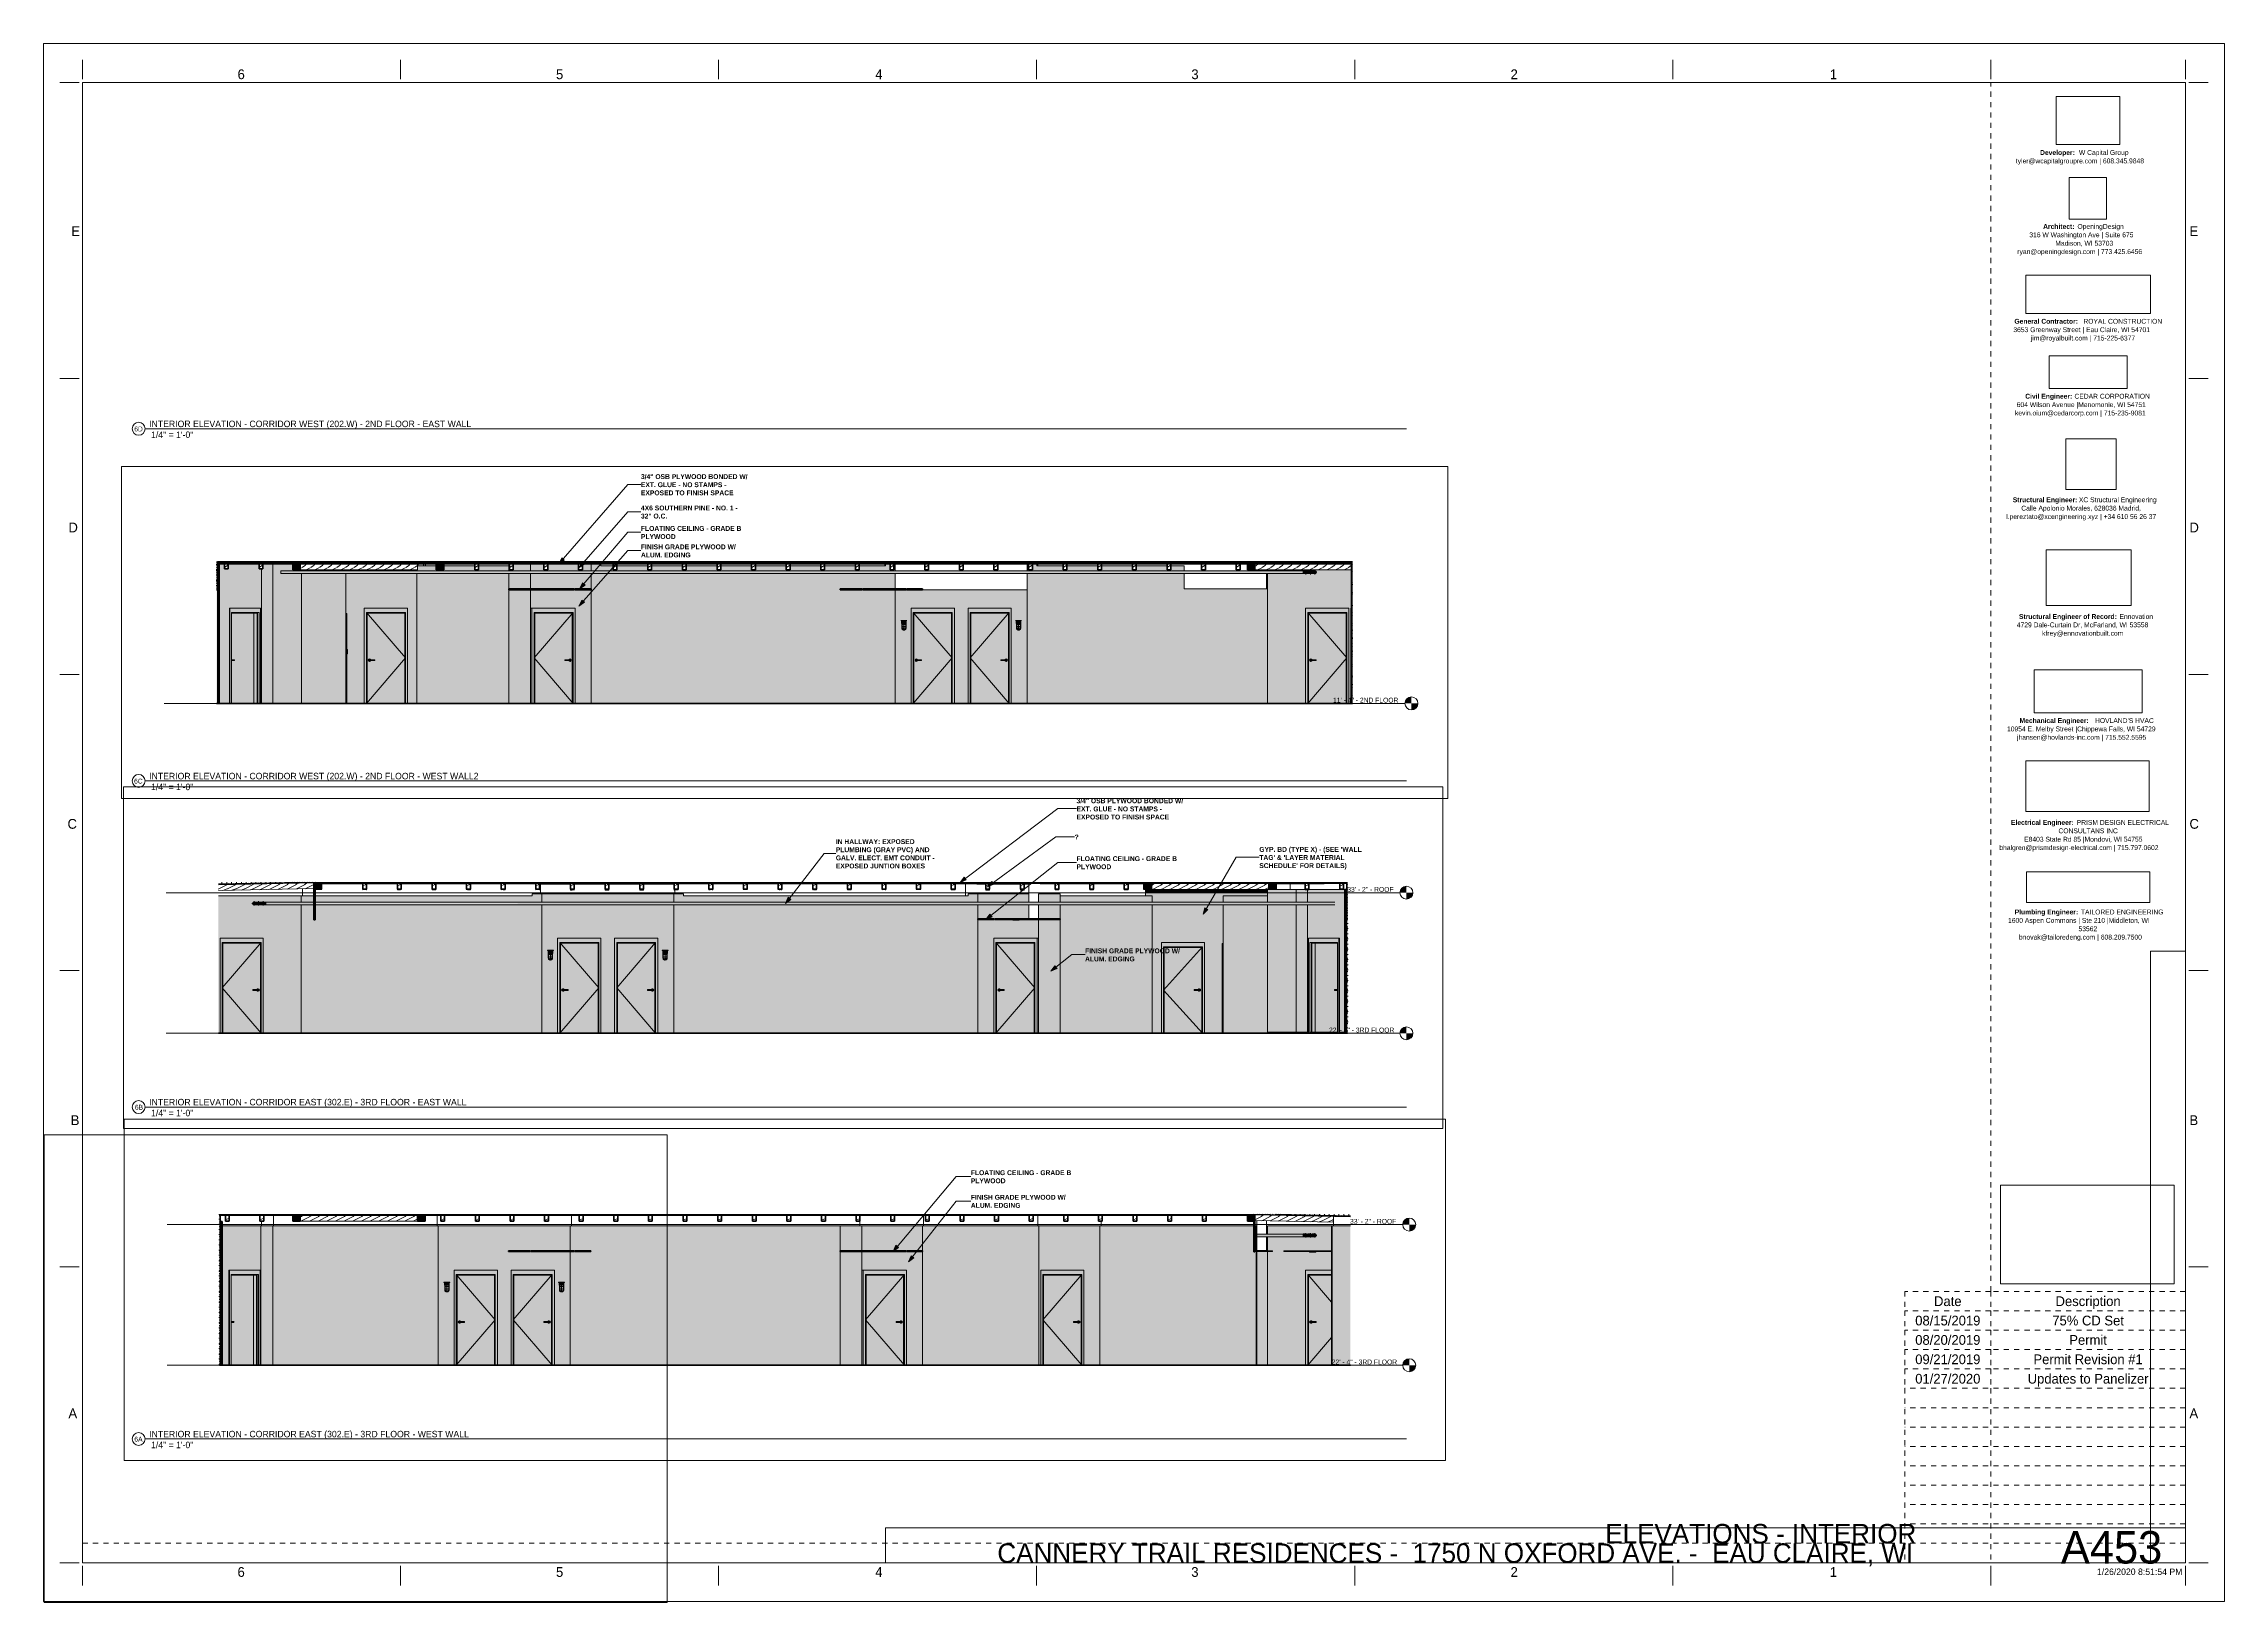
# Paper-space layout 'Layout1' of a CAD drawing. Header units: inches. Extents: x 0 to 42, y 0 to 30.
# The model-space entities are those that its viewports show. They can reach past a viewport. Long polylines and large blocks are cut down to what shows.
import ezdxf

# ---------------------------------------------------------------- set-up
doc = ezdxf.new("R2010")
doc.units = ezdxf.units.IN
doc.header["$MEASUREMENT"] = 0
for name, pattern in [('Dash 1_16_', [0.125, 0.0625, -0.0625]), ('Dot 1_32_', [0.03125, 0, -0.03125]), ('Grid Line 1_2_', [0.875, 0.5, -0.125, 0.125, -0.125])]:
    doc.linetypes.add(name, pattern=pattern)
for name, color, linetype, lineweight in [('0-2', 7, 'Continuous', 9), ('0-3', 50, 'Continuous', 5), ('0-4', 10, 'Continuous', 18), ('A-CLNG', 13, 'Continuous', 18), ('A-CLNG-1', 13, 'Continuous', 5), ('A-CLNG-2', 13, 'Continuous', 60), ('A-DETL', 90, 'Dot 1_32_', 13), ('A-DOOR', 31, 'Continuous', 18), ('A-DOOR-1', 31, 'Continuous', 9), ('A-DOOR-2', 31, 'Dash 1_16_', 9), ('A-DOOR-3', 254, 'Continuous', 18), ('A-DOOR-4', 21, 'Continuous', 18), ('A-DOOR-5', 7, 'Dash 1_16_', 9), ('A-DOOR-6', 7, 'Continuous', 9), ('A-DOOR-FRAM', 31, 'Continuous', 9), ('A-DOOR-FRAM-1', 31, 'Continuous', 18), ('A-DOOR-FRAM-2', 9, 'Continuous', 18), ('A-DOOR-FRAM-3', 7, 'Continuous', 9), ('A-FLOR-1', 8, 'Continuous', 5), ('A-FLOR-2', 250, 'Continuous', 60), ('A-FLOR-3', 10, 'Continuous', 18), ('A-FLOR-4', 53, 'Continuous', 5), ('A-FLOR-LEVL', 51, 'Continuous', 9), ('A-FLOR-LEVL-1', 51, 'Grid Line 1_2_', 9), ('A-FLOR-MCUT-1', 10, 'Continuous', 18), ('A-FLOR-PATT-1', 7, 'Continuous', 9), ('A-FLOR-PATT-2', 252, 'Continuous', 9), ('A-FLOR-PATT-3', 253, 'Continuous', 9), ('A-ROOF-1', 251, 'Continuous', 5), ('A-ROOF-2', 250, 'Continuous', 60), ('A-ROOF-3', 10, 'Continuous', 18), ('A-ROOF-PATT-1', 253, 'Continuous', 9), ('A-ROOF-PATT-2', 252, 'Continuous', 9), ('A-ROOF-PATT-3', 7, 'Continuous', 9), ('A-WALL', 113, 'Continuous', 18), ('A-WALL-1', 10, 'Continuous', 18), ('A-WALL-PATT-1', 111, 'Continuous', 9), ('E-FIRE', 2, 'Continuous', 9), ('E-LITE-EQPM', 33, 'Continuous', 9), ('G-ANNO-SCHD', 231, 'Continuous', 9), ('G-ANNO-TEXT', 231, 'Continuous', 9), ('G-ANNO-TTLB', 6, 'Continuous', 9), ('G-ANNO-TTLB-MEDM', 33, 'Continuous', 20), ('I-WALL', 2, 'Continuous', 18), ('I-WALL-1', 2, 'Continuous', 5), ('I-WALL-2', 2, 'Continuous', 60), ('I-WALL-3', 10, 'Continuous', 18), ('I-WALL-4', 50, 'Continuous', 5), ('P-PIPE', 3, 'Continuous', 9), ('P-PIPE-1', 3, 'Continuous', 5), ('P-PIPE-CNTR', 3, 'Continuous', 9), ('S-BEAM', 12, 'Continuous', 9), ('S-BEAM-1', 250, 'Continuous', 60), ('S-BEAM-2', 7, 'Continuous', 9), ('S-BEAM-3', 35, 'Continuous', 9), ('S-BEAM-4', 150, 'Continuous', 9)]:
    doc.layers.add(name, color=color, linetype=linetype, lineweight=lineweight)
doc.layers.add('G-ANNO-NPLT', color=191, linetype='Continuous', plot=False)
doc.styles.add('Century Gothic', font='ufonts.com_century-gothic.ttf', dxfattribs={"height": 4.5})
doc.styles.add('Century Gothic_1', font='ufonts.com_century-gothic.ttf', dxfattribs={"height": 0.1875})
doc.styles.add('Century Gothic_2', font='ufonts.com_century-gothic.ttf', dxfattribs={"height": 0.09375})
doc.styles.add('Century Gothic_3', font='ufonts.com_century-gothic.ttf', dxfattribs={"height": 0.125})
doc.styles.add('Century Gothic_4', font='ufonts.com_century-gothic.ttf', dxfattribs={"height": 0.625})
doc.styles.add('Century Gothic_5', font='ufonts.com_century-gothic.ttf', dxfattribs={"height": 0.375})
doc.styles.add('Century Gothic_B', font='GOTHICB.TTF', dxfattribs={"height": 4.5})
doc.styles.add('Century Gothic_B_1', font='GOTHICB.TTF', dxfattribs={"height": 0.09375})
picture_1 = doc.add_image_def('image1.jpg', size_in_pixel=(1176, 668))
picture_2 = doc.add_image_def('image2.jpg', size_in_pixel=(2440, 1006))
picture_3 = doc.add_image_def('image3.jpg', size_in_pixel=(785, 514))
picture_4 = doc.add_image_def('image4.png', size_in_pixel=(300, 300))
picture_5 = doc.add_image_def('image5.jpg', size_in_pixel=(336, 83))
picture_6 = doc.add_image_def('image6.jpg', size_in_pixel=(278, 110))
picture_7 = doc.add_image_def('image7.jpg', size_in_pixel=(302, 126))
picture_8 = doc.add_image_def('image8.jpg', size_in_pixel=(261, 80))
picture_9 = doc.add_image_def('image9.jpg', size_in_pixel=(344, 261))
picture_10 = doc.add_image_def('image10.jpg', size_in_pixel=(547, 610))
picture_11 = doc.add_image_def('image11.jpg', size_in_pixel=(95, 1663))
picture_12 = doc.add_image_def('image12.jpg', size_in_pixel=(3536, 95))
pattern_1 = [(0, (0.359, 0), (0, 2.399), []), (315, (0.359, 0), (2.3985062, 0), [3.393, -3.393]), (45, (0.359, 0), (2.3985062, 0), [3.393, -3.393])]
pattern_2 = [(216.87, (3.558, 7.997), (23.9897714, 15.99364286), [3.998, -35.986]), (206.565, (8.356, 5.598), (-7.9970807, -7.996619), [8.941, -8.941]), (198.435, (8.356, 1.599), (-15.9938446, -7.9970983), [5.058, -20.23])]
pattern_3 = [(45, (-4597.7524, 0), (-4.751758, 4.751758), []), (45, (-4597.7524, 7.2), (-4.751758, 4.751758), [])]
pattern_4 = [(0, (-4597.7524, 0), (15.36, 3.84), [0.634, -10.886, 0.634, -10.886, -61.44]), (0, (-4597.7524, 0), (15.36, 3.84), [-23.04, 0.634, -22.406, 0.634, -10.886, -26.88]), (0, (-4597.7524, 0), (15.36, 3.84), [-57.6, 0.634, -7.046, 0.634, -18.566]), (120, (-4591.9924, 1.92), (-11.0055376, 11.38215), [0.634, -10.886, 0.634, -10.886, -61.44]), (120, (-4591.9924, 1.92), (-11.0055376, 11.38215), [-23.04, 0.634, -22.406, 0.634, -10.886, -26.88]), (120, (-4591.9924, 1.92), (-11.0055376, 11.38215), [-57.6, 0.634, -7.046, 0.634, -18.566]), (240, (-4590.0724, 9.6), (-4.3544624, -15.22215), [0.634, -10.886, 0.634, -10.886, -61.44]), (240, (-4590.0724, 9.6), (-4.3544624, -15.22215), [-23.04, 0.634, -22.406, 0.634, -10.886, -26.88]), (240, (-4590.0724, 9.6), (-4.3544624, -15.22215), [-57.6, 0.634, -7.046, 0.634, -18.566])]
pattern_5 = [(0, (-3336.265, 0), (0, 4.5), []), (90, (-3336.265, 0), (-4.5, 3e-16), [])]
pattern_6 = [(0, (-3336.265, 0), (0, 2.399), []), (315, (-3336.265, 0), (2.3985062, 0), [3.393, -3.393]), (45, (-3336.265, 0), (2.3985062, 0), [3.393, -3.393])]
pattern_7 = [(161.57, (-3336.025, 0.24), (-1.92045124, 0.00015035), [0, -13.661, 1.517, 0]), (18.43, (-3336.505, 0.24), (-1.92045124, -0.00015035), [0, -13.661, 1.517, 0]), (108.43, (-3336.025, 0.24), (0.95996907, -4.80073665), [4.553, -10.625]), (71.57, (-3336.505, 0.24), (0.95996907, 4.80073665), [4.553, -10.625])]
pattern_8 = [(180.895, (-3333.067, 401.211), (22.0729628793, 0.3028179829), [3.199, -28.792]), (180.597, (-3328.269, 401.161), (-11.1935274815, -0.199640981), [7.997, -7.997]), (180.398, (-3328.269, 401.077), (-17.5921865517, -0.1782058647), [4.798, -19.193])]
pattern_9 = [(216.87, (-3333.067, 7.997), (23.9897714, 15.9936429), [3.998, -35.986]), (206.565, (-3328.269, 5.598), (-7.99708, -7.996619), [8.941, -8.941]), (198.435, (-3328.269, 1.599), (-15.9938446, -7.997098), [5.058, -20.23])]
pattern_10 = [(161.57, (-640.46313, 0.24), (-1.92045124, 0.00015035), [0, -13.661, 1.517, 0]), (18.43, (-640.94313, 0.24), (-1.92045124, -0.00015035), [0, -13.661, 1.517, 0]), (108.43, (-640.46313, 0.24), (0.95996907, -4.80073665), [4.553, -10.625]), (71.57, (-640.94313, 0.24), (0.95996907, 4.80073665), [4.553, -10.625])]
pattern_11 = [(0, (0.443, 0), (0, 4.5), []), (90, (0.443, 0), (-4.5, 3e-16), [])]
pattern_12 = [(0, (0.443, 0), (0, 2.399), []), (315, (0.443, 0), (2.3985062, 0), [3.393, -3.393]), (45, (0.443, 0), (2.3985062, 0), [3.393, -3.393])]
pattern_13 = [(161.57, (0.683, 0.24), (-1.92045124, 0.00015035), [0, -13.661, 1.517, 0]), (18.43, (0.203, 0.24), (-1.92045124, -0.00015035), [0, -13.661, 1.517, 0]), (108.43, (0.683, 0.24), (0.95996907, -4.80073665), [4.553, -10.625]), (71.57, (0.203, 0.24), (0.95996907, 4.80073665), [4.553, -10.625])]
pattern_14 = [(216.87, (3.642, 7.997), (23.9897714, 15.99364286), [3.998, -35.986]), (206.565, (8.44, 5.598), (-7.9970807, -7.996619), [8.941, -8.941]), (198.435, (8.44, 1.599), (-15.9938446, -7.9970983), [5.058, -20.23])]
pattern_15 = [(161.57, (-1910.26155, 0.24), (-1.92045124, 0.00015035), [0, -13.661, 1.517, 0]), (18.43, (-1910.74155, 0.24), (-1.92045124, -0.00015035), [0, -13.661, 1.517, 0]), (108.43, (-1910.26155, 0.24), (0.95996907, -4.80073665), [4.553, -10.625]), (71.57, (-1910.74155, 0.24), (0.95996907, 4.80073665), [4.553, -10.625])]
pattern_16 = [(45, (-1910.5015, 0), (-4.751758, 4.751758), []), (45, (-1910.5015, 7.2), (-4.751758, 4.751758), [])]

# ---------------------------------------------------------------- blocks, each defined once
blk = doc.blocks.new('OD Title Block - 30x42 - CDs - one-598439-ELEVATIONS - INTERIOR')
at = {"layer": 'G-ANNO-TTLB'}
for p, q in [((-0.01, 30.014), (41.99, 30.014)), ((-0.01, 0.014), (-0.01, 30.014)), ((41.99, 0.014), (41.99, 30.014)), ((-0.01, 0.014), (41.99, 0.014))]:
    blk.add_line(p, q, dxfattribs=at)
at = {"layer": 'G-ANNO-TTLB', "linetype": 'Dot 1_32_', "lineweight": 13}
for p, q in [((37.49, 5.989), (37.49, 29.264)), ((0.74, 1.137), (35.905, 1.137))]:
    blk.add_line(p, q, dxfattribs=at)
at = {"layer": 'G-ANNO-TTLB-MEDM'}
for p, q in [((0.74, 29.326), (0.74, 29.701)), ((6.865, 29.326), (6.865, 29.701)), ((12.99, 29.326), (12.99, 29.701)), ((19.115, 29.326), (19.115, 29.701)), ((25.24, 29.326), (25.24, 29.701)), ((31.365, 29.326), (31.365, 29.701)), ((37.49, 29.326), (37.49, 29.701)), ((41.24, 29.326), (41.24, 29.701)), ((0.677, 29.264), (0.302, 29.264)), ((0.74, 29.264), (41.24, 29.264)), ((0.74, 29.264), (0.74, 0.764)), ((41.24, 29.264), (41.24, 0.764)), ((41.302, 29.264), (41.677, 29.264)), ((0.677, 23.564), (0.302, 23.564)), ((41.302, 23.564), (41.677, 23.564)), ((0.677, 17.864), (0.302, 17.864)), ((41.302, 17.864), (41.677, 17.864)), ((0.677, 12.164), (0.302, 12.164)), ((41.302, 12.164), (41.677, 12.164)), ((0.677, 6.464), (0.302, 6.464)), ((41.302, 6.464), (41.677, 6.464)), ((0.677, 0.764), (0.302, 0.764)), ((0.74, 0.764), (41.24, 0.764)), ((0.74, 0.701), (0.74, 0.326)), ((6.865, 0.701), (6.865, 0.326)), ((12.99, 0.701), (12.99, 0.326)), ((19.115, 0.701), (19.115, 0.326)), ((25.24, 0.701), (25.24, 0.326)), ((31.365, 0.701), (31.365, 0.326)), ((37.49, 0.701), (37.49, 0.326)), ((41.24, 0.701), (41.24, 0.326)), ((41.302, 0.764), (41.677, 0.764))]:
    blk.add_line(p, q, dxfattribs=at)
at = {"layer": 'G-ANNO-TTLB', "attachment_point": 1}
for s, insert, char_height, width, style in [('6', (3.725, 29.517), 0.188, 0.17675, 'Century Gothic_1'), ('5', (9.858, 29.517), 0.188, 0.17675, 'Century Gothic_1'), ('4', (16.007, 29.517), 0.188, 0.17675, 'Century Gothic_1'), ('3', (22.094, 29.517), 0.188, 0.17675, 'Century Gothic_1'), ('2', (28.242, 29.517), 0.188, 0.17675, 'Century Gothic_1'), ('1', (34.391, 29.517), 0.188, 0.17675, 'Century Gothic_1'), ('tyler@wcapitalgroupre.com | 608.345.9848', (37.974, 27.802), 0.09375, 3.36141, 'Century Gothic_2'), ('Developer: ', (38.44, 27.964), 0.09375, 0.90584, 'Century Gothic_B_1'), ('W Capital Group', (39.188, 27.964), 0.09375, 1.32878, 'Century Gothic_2'), ('E', (0.523, 26.497), 0.188, 0.17044, 'Century Gothic_1'), ('Architect: ', (38.499, 26.54), 0.09375, 0.80169, 'Century Gothic_B_1'), ('OpeningDesign', (39.16, 26.54), 0.09375, 1.212, 'Century Gothic_2'), ('E', (41.317, 26.497), 0.188, 0.17044, 'Century Gothic_1'), ('ryan@openingdesign.com | 773.425.6456', (38.002, 26.056), 0.09375, 3.21937, 'Century Gothic_2'), ('316 W Washington Ave | Suite 675', (38.233, 26.379), 0.09375, 2.65756, 'Century Gothic_2'), ('Madison, WI 53703', (38.733, 26.217), 0.09375, 1.44556, 'Century Gothic_2'), ('3653 Greenway Street | Eau Claire, WI 54701', (37.925, 24.552), 0.09375, 3.4845, 'Century Gothic_2'), ('General Contractor: ', (37.946, 24.714), 0.09375, 1.60969, 'Century Gothic_B_1'), ('jim@royalbuilt.com | 715-225-6377', (38.263, 24.391), 0.09375, 2.66387, 'Century Gothic_2'), ('ROYAL CONSTRUCTION', (39.274, 24.714), 0.09375, 1.82116, 'Century Gothic_2'), ('604 Wilson Avenue |Menomonie, WI 54751', (37.99, 23.109), 0.09375, 3.32669, 'Century Gothic_2'), ('Civil Engineer: ', (38.154, 23.271), 0.09375, 1.14888, 'Century Gothic_B_1'), ('CEDAR CORPORATION', (39.102, 23.271), 0.09375, 1.78012, 'Century Gothic_2'), ('kevin.oium@cedarcorp.com | 715-235-9081', (37.956, 22.948), 0.09375, 3.40559, 'Century Gothic_2'), ('Structural Engineer: ', (37.914, 21.277), 0.09375, 1.54341, 'Century Gothic_B_1'), ('Calle Apolonio Morales, 628036 Madrid, ', (38.078, 21.116), 0.09375, 3.15309, 'Century Gothic_2'), ('XC Structural Engineering', (39.188, 21.277), 0.09375, 1.96319, 'Century Gothic_2'), ('D', (0.468, 20.791), 0.188, 0.23672, 'Century Gothic_1'), ('l.pereztato@xcengineering.xyz | +34 610 56 26 37', (37.787, 20.954), 0.09375, 3.81591, 'Century Gothic_2'), ('D', (41.317, 20.791), 0.188, 0.23672, 'Century Gothic_1'), ('Structural Engineer of Record: ', (38.034, 19.03), 0.09375, 2.34509, 'Century Gothic_B_1'), ('Ennovation', (39.969, 19.03), 0.0937, 0.87428, 'Century Gothic_2'), ('4729 Dale-Curtain Dr, McFarland, WI 53558', (37.992, 18.869), 0.09375, 3.32037, 'Century Gothic_2'), ('kfrey@ennovationbuilt.com', (38.479, 18.707), 0.09375, 2.13994, 'Century Gothic_2'), ('10954 E. Melby Street |Chippewa Falls, WI 54729', (37.803, 16.865), 0.09375, 3.77487, 'Century Gothic_2'), ('Mechanical Engineer: ', (38.045, 17.026), 0.09375, 1.76119, 'Century Gothic_B_1'), ("HOVLAND'S HVAC", (39.498, 17.026), 0.09375, 1.42663, 'Century Gothic_2'), ('jhansen@hovlands-inc.com | 715.552.5595', (37.996, 16.704), 0.09375, 3.31091, 'Century Gothic_2'), ('C', (0.45, 15.084), 0.188, 0.25881, 'Century Gothic_1'), ('Electrical Engineer: ', (37.88, 15.064), 0.09375, 1.53394, 'Century Gothic_B_1'), ('E8403 State Rd 85 |Mondovi, WI 54755', (38.133, 14.741), 0.09375, 2.9795, 'Century Gothic_2'), ('CONSULTANS INC', (38.794, 14.903), 0.09375, 1.37613, 'Century Gothic_2'), ('PRISM DESIGN ELECTRICAL ', (39.146, 15.064), 0.09375, 2.09891, 'Century Gothic_2'), ('C', (41.317, 15.084), 0.188, 0.25881, 'Century Gothic_1'), ('bhalgren@prismdesign-electrical.com | 715.797.0602', (37.656, 14.58), 0.09375, 4.13469, 'Century Gothic_2'), ('1600 Aspen Commons | Ste 210 |Middleton, WI ', (37.823, 13.178), 0.09375, 3.77172, 'Century Gothic_2'), ('Plumbing Engineer: ', (37.951, 13.34), 0.09375, 1.54656, 'Century Gothic_B_1'), ('TAILORED ENGINEERING', (39.227, 13.34), 0.09375, 1.87166, 'Century Gothic_2'), ('bnovak@tailoredeng.com | 608.209.7500', (38.034, 12.856), 0.09375, 3.21622, 'Century Gothic_2'), ('53562', (39.18, 13.017), 0.0937, 0.44188, 'Century Gothic_2'), ('B', (0.512, 9.378), 0.188, 0.18306, 'Century Gothic_1'), ('B', (41.317, 9.378), 0.188, 0.18306, 'Century Gothic_1'), ('A', (0.468, 3.734), 0.188, 0.23672, 'Century Gothic_1'), ('A', (41.317, 3.734), 0.188, 0.23672, 'Century Gothic_1'), ('6', (3.724, 0.679), 0.188, 0.17675, 'Century Gothic_1'), ('5', (9.858, 0.679), 0.188, 0.17675, 'Century Gothic_1'), ('4', (16.007, 0.679), 0.188, 0.17675, 'Century Gothic_1'), ('3', (22.093, 0.679), 0.188, 0.17675, 'Century Gothic_1'), ('2', (28.242, 0.679), 0.188, 0.17675, 'Century Gothic_1'), ('1', (34.39, 0.679), 0.188, 0.17675, 'Century Gothic_1')]:
    blk.add_mtext(s, dxfattribs=dict(at, insert=insert, char_height=char_height, width=width, style=style))
at = {"layer": 'G-ANNO-TTLB'}
image = blk.add_image(picture_9, insert=(38.752, 28.068), size_in_units=(1.226, 0.93), dxfattribs=at)
image.dxf.flags = 7
image = blk.add_image(picture_10, insert=(38.999, 26.632), size_in_units=(0.719, 0.802), rotation=0, dxfattribs=at)
image.dxf.flags = 7
image = blk.add_image(picture_8, insert=(38.163, 24.818), size_in_units=(2.404, 0.737), dxfattribs=at)
image.dxf.flags = 7
image = blk.add_image(picture_7, insert=(38.612, 23.375), size_in_units=(1.506, 0.628), dxfattribs=at)
image.dxf.flags = 7
image = blk.add_image(picture_4, insert=(38.938, 21.431), size_in_units=(0.97, 0.97), dxfattribs=at)
image.dxf.flags = 7
image = blk.add_image(picture_3, insert=(38.558, 19.194), size_in_units=(1.638, 1.072), dxfattribs=at)
image.dxf.flags = 7
image = blk.add_image(picture_6, insert=(38.326, 17.131), size_in_units=(2.077, 0.822), dxfattribs=at)
image.dxf.flags = 7
image = blk.add_image(picture_2, insert=(38.167, 15.226), size_in_units=(2.376, 0.98), dxfattribs=at)
image.dxf.flags = 7
image = blk.add_image(picture_5, insert=(38.179, 13.479), size_in_units=(2.372, 0.586), dxfattribs=at)
image.dxf.flags = 7
image = blk.add_image(picture_11, insert=(40.567, 0.764), size_in_units=(0.673, 11.775), dxfattribs=at)
image.dxf.flags = 7
image = blk.add_image(picture_1, insert=(37.679, 6.133), size_in_units=(3.341, 1.898), dxfattribs=at)
image.dxf.flags = 7
image = blk.add_image(picture_12, insert=(16.203, 0.764), size_in_units=(25.037, 0.673), dxfattribs=at)
image.dxf.flags = 7
blk = doc.blocks.new('Viewport - All On-568496-ELEVATIONS - INTERIOR')
at = {"layer": 'G-ANNO-TTLB'}
for start, end in [(360, 180), (180, 360)]:
    blk.add_arc((-0.125, 0), 0.125, start, end, dxfattribs=at)
blk = doc.blocks.new('CTR - 1st Phase - Shell_rvt-2-INTERIOR ELEVATION - CORRIDOR WEST _202_W_ - 2ND FLOOR - WEST WALL2')
at = {"layer": 'A-FLOR-1'}
blk.add_hatch(color=256, dxfattribs=at).paths.add_polyline_path([(2916.395, 265.75), (3498.948, 265.75), (3498.948, 266.25), (2449.582, 266.25), (2449.582, 265.75), (2908.19, 265.75)], flags=0)
at = {"layer": 'A-FLOR-PATT-1'}
h = blk.add_hatch(dxfattribs=at)
h.set_pattern_fill('FP_10', color=256, style=0, pattern_type=2)
h.set_pattern_definition(pattern_1)
h.paths.add_polyline_path([(3466.128, 267), (3498.948, 267), (3498.948, 267.184), (2449.582, 267.184), (2449.582, 267), (3457.923, 267)], flags=0)
h = blk.add_hatch(dxfattribs=at)
h.set_pattern_fill('FP_10', color=256, style=0, pattern_type=2)
h.set_pattern_definition(pattern_1)
h.paths.add_polyline_path([(2449.582, 265), (3498.948, 265), (3498.948, 265.75), (2449.582, 265.75)], flags=0)
h = blk.add_hatch(dxfattribs=at)
h.set_pattern_fill('FP_8', color=256, style=0, pattern_type=2)
h.set_pattern_definition([(135, (0.359, 0), (-2.1213203, -2.1213203), [])])
h.paths.add_polyline_path([(2449.582, 135.976), (2449.582, 136), (2448.712, 135.999), (2448.712, 135.976)], flags=0)
at = {"layer": 'A-FLOR-PATT-2'}
h = blk.add_hatch(dxfattribs=at)
h.set_pattern_fill('FP_9', color=256, style=0, pattern_type=2)
h.set_pattern_definition([(161.57, (0.599, 0.24), (-1.92045124, 0.00015035), [0, -13.661, 1.517, 0]), (18.43, (0.119, 0.24), (-1.92045124, -0.00015035), [0, -13.661, 1.517, 0]), (108.43, (0.599, 0.24), (0.95996907, -4.80073665), [4.553, -10.625]), (71.57, (0.119, 0.24), (0.95996907, 4.80073665), [4.553, -10.625])])
h.paths.add_polyline_path([(2449.582, 242), (2449.582, 266), (2448.712, 266), (2448.712, 242)], flags=0)
at = {"layer": 'A-FLOR-PATT-3'}
h = blk.add_hatch(dxfattribs=at)
h.set_pattern_fill('FP_11', color=256, style=0, pattern_type=2)
h.set_pattern_definition([(0, (0.359, 0), (7.68, 1.92), [0.634, -5.126, 0.634, -5.126, -30.72]), (0, (0.359, 0), (7.68, 1.92), [-11.52, 0.634, -10.886, 0.634, -5.126, -13.44]), (0, (0.359, 0), (7.68, 1.92), [-28.8, 0.634, -3.206, 0.634, -8.966]), (120, (3.239, 0.96), (-5.5027688, 5.6910751), [0.634, -5.126, 0.634, -5.126, -30.72]), (120, (3.239, 0.96), (-5.5027688, 5.6910751), [-11.52, 0.634, -10.886, 0.634, -5.126, -13.44]), (120, (3.239, 0.96), (-5.5027688, 5.6910751), [-28.8, 0.634, -3.206, 0.634, -8.966]), (240, (4.199, 4.8), (-2.1772312, -7.6110751), [0.634, -5.126, 0.634, -5.126, -30.72]), (240, (4.199, 4.8), (-2.1772312, -7.6110751), [-11.52, 0.634, -10.886, 0.634, -5.126, -13.44]), (240, (4.199, 4.8), (-2.1772312, -7.6110751), [-28.8, 0.634, -3.206, 0.634, -8.966])])
h.paths.add_polyline_path([(2449.582, 266.25), (3498.948, 266.25), (3498.948, 267), (2449.582, 267)], flags=0)
at = {"layer": 'A-FLOR-2'}
for p, q in [((2449.582, 240.875), (2449.582, 267.184)), ((2449.582, 267.184), (2449.582, 265)), ((2449.582, 265), (3498.948, 265)), ((2448.712, 240.875), (2449.582, 240.875)), ((2449.582, 136), (2448.712, 136)), ((3498.948, 136), (2449.582, 136))]:
    blk.add_line(p, q, dxfattribs=at)
at = {"layer": 'A-FLOR-3'}
for p, q in [((2641.749, 263), (2641.749, 265)), ((3066.374, 265), (3066.374, 263)), ((3207.874, 265), (3207.874, 263)), ((3419.282, 259.5), (3419.282, 258.438)), ((3419.282, 256.064), (3419.282, 242)), ((3198.099, 240.875), (3076.149, 240.875))]:
    blk.add_line(p, q, dxfattribs=at)
at = {"layer": 'A-FLOR-MCUT-1'}
for p, q in [((2449.582, 266.875), (2448.712, 266.875)), ((2449.582, 266.75), (2448.712, 266.75)), ((3498.948, 267), (2449.582, 267)), ((3498.948, 266.25), (2449.582, 266.25)), ((2449.582, 266), (2448.712, 266)), ((3498.948, 265.75), (2449.582, 265.75)), ((2449.582, 242), (2448.712, 242)), ((2449.582, 241.5), (2448.712, 241.5)), ((2449.582, 135.976), (2449.582, 136)), ((2449.582, 136), (2449.582, 135.976))]:
    blk.add_line(p, q, dxfattribs=at)
blk = doc.blocks.new('HOLLOW METAL - STAIR DOOR 3-0 x 7-0-2683074-INTERIOR ELEVATION - CORRIDOR WEST _202_W_ - 2ND FLOOR - WEST WALL2')
at = {"layer": 'A-DOOR-3'}
h = blk.add_hatch(color=256, dxfattribs=at)
h.paths.add_polyline_path([(2589.998, 175.722), (2589.905, 175.878), (2589.897, 175.898), (2589.883, 176), (2589.913, 176.14), (2589.978, 176.252), (2589.992, 176.252), (2589.936, 175.99), (2589.992, 175.748)], flags=0)
h.paths.add_polyline_path([(2590.178, 174.819), (2590.484, 174.859), (2590.769, 174.977), (2591.014, 175.165), (2591.201, 175.409), (2591.273, 175.606), (2590.164, 175.624), (2590.015, 175.709), (2589.999, 175.748), (2589.936, 176.009), (2590.015, 176.291), (2590.119, 176.357), (2590.247, 176.39), (2590.368, 176.384), (2590.465, 176.384), (2591.283, 176.394), (2591.201, 176.591), (2591.014, 176.835), (2590.769, 177.023), (2590.484, 177.141), (2590.178, 177.181), (2589.873, 177.141), (2589.53, 176.978), (2589.343, 176.835), (2589.156, 176.591), (2589.038, 176.306), (2588.997, 176), (2589.038, 175.694), (2589.156, 175.409), (2589.343, 175.165), (2589.588, 174.977), (2589.873, 174.859)], flags=0)
for points in [[(2590.867, 175.606), (2590.867, 176), (2589.883, 176), (2589.926, 175.828), (2589.978, 175.748), (2590.015, 175.709), (2590.129, 175.639), (2590.247, 175.61), (2590.379, 175.614), (2590.45, 175.619), (2590.834, 175.619)], [(2595.001, 176), (2595.001, 176.394), (2590.867, 176.38), (2590.867, 176), (2592.299, 176)], [(2591.352, 175.606), (2595.001, 175.62), (2595.001, 176), (2590.867, 176), (2590.867, 175.606), (2591.283, 175.606)]]:
    blk.add_hatch(color=256, dxfattribs=at).paths.add_polyline_path(points, flags=0)
h = blk.add_hatch(color=256, dxfattribs=at)
h.paths.add_polyline_path([(2589.998, 176.278), (2589.908, 176.13), (2589.897, 176.102), (2589.897, 176), (2589.934, 176), (2589.992, 176.252)], flags=0)
h.paths.add_polyline_path([(2590.189, 176), (2590.867, 176), (2590.867, 176.394), (2590.834, 176.381), (2590.247, 176.376), (2590.247, 176.39), (2590.105, 176.351), (2590.015, 176.291), (2589.999, 176.252), (2589.934, 176), (2590.174, 176)], flags=0)
at = {"layer": 'A-DOOR-4'}
h = blk.add_hatch(color=256, dxfattribs=at)
h.paths.add_polyline_path([(2612.811, 136), (2622.699, 136), (2622.699, 219.375), (2587.949, 219.375), (2587.949, 136)], flags=0)
h.paths.add_polyline_path([(2590.178, 174.819), (2589.873, 174.859), (2589.588, 174.977), (2589.343, 175.165), (2589.156, 175.409), (2589.038, 175.694), (2588.997, 176), (2589.038, 176.306), (2589.156, 176.591), (2589.343, 176.835), (2589.588, 177.023), (2589.873, 177.141), (2590.178, 177.181), (2590.484, 177.141), (2590.827, 176.978), (2591.014, 176.835), (2591.201, 176.591), (2591.283, 176.394), (2595.001, 176.38), (2595.001, 175.606), (2591.283, 175.606), (2591.201, 175.409), (2591.014, 175.165), (2590.769, 174.977), (2590.484, 174.859), (2590.247, 174.828)], flags=0)
at = {"layer": 'A-DOOR-FRAM-2'}
for points in [[(2625.324, 136), (2625.324, 224), (2585.324, 224), (2585.324, 136), (2587.324, 136), (2587.324, 220), (2623.324, 220), (2623.324, 136)], [(2622.699, 136), (2623.324, 136), (2623.324, 220), (2587.324, 220), (2587.324, 136), (2587.949, 136), (2587.949, 219.375), (2622.699, 219.375), (2622.699, 158.215)]]:
    blk.add_hatch(color=256, dxfattribs=at).paths.add_polyline_path(points, flags=0)
at = {"layer": 'A-DOOR-5'}
for p, q in [((2587.324, 220), (2623.324, 178)), ((2623.324, 178), (2587.324, 136))]:
    blk.add_line(p, q, dxfattribs=at)
at = {"layer": 'A-DOOR-6'}
for p, q in [((2595.001, 176.394), (2590.867, 176.394)), ((2595.001, 176.394), (2595.001, 176)), ((2595.001, 176), (2595.001, 175.606)), ((2590.867, 175.606), (2595.001, 175.606))]:
    blk.add_line(p, q, dxfattribs=at)
at = {"layer": 'A-DOOR-6', "flags": 128}
for points in [[(2590.867, 176.394), (2590.844, 176.394), (2590.82, 176.394), (2590.797, 176.394), (2590.773, 176.394), (2590.75, 176.394), (2590.727, 176.394), (2590.704, 176.394), (2590.682, 176.394), (2590.659, 176.394), (2590.637, 176.394), (2590.616, 176.394), (2590.595, 176.394), (2590.574, 176.394), (2590.554, 176.394), (2590.534, 176.394), (2590.515, 176.394), (2590.496, 176.394), (2590.478, 176.394), (2590.461, 176.394), (2590.444, 176.394), (2590.428, 176.394), (2590.412, 176.394), (2590.398, 176.394), (2590.384, 176.394), (2590.37, 176.394), (2590.358, 176.394), (2590.347, 176.394), (2590.336, 176.394), (2590.326, 176.394), (2590.317, 176.394), (2590.309, 176.394), (2590.302, 176.394), (2590.295, 176.394), (2590.29, 176.394), (2590.285, 176.394), (2590.282, 176.394), (2590.279, 176.394), (2590.278, 176.394), (2590.277, 176.394)], [(2590.277, 175.606), (2590.277, 175.606), (2590.279, 175.606), (2590.281, 175.606), (2590.284, 175.606), (2590.289, 175.606), (2590.294, 175.606), (2590.3, 175.606), (2590.307, 175.606), (2590.315, 175.606), (2590.323, 175.606), (2590.333, 175.606), (2590.344, 175.606), (2590.355, 175.606), (2590.367, 175.606), (2590.38, 175.606), (2590.394, 175.606), (2590.408, 175.606), (2590.423, 175.606), (2590.439, 175.606), (2590.456, 175.606), (2590.473, 175.606), (2590.491, 175.606), (2590.51, 175.606), (2590.529, 175.606), (2590.548, 175.606), (2590.568, 175.606), (2590.589, 175.606), (2590.61, 175.606), (2590.632, 175.606), (2590.653, 175.606), (2590.676, 175.606), (2590.698, 175.606), (2590.721, 175.606), (2590.744, 175.606), (2590.767, 175.606), (2590.79, 175.606), (2590.814, 175.606), (2590.837, 175.606), (2590.861, 175.606), (2590.867, 175.606)]]:
    blk.add_lwpolyline(points, dxfattribs=at)
at = {"layer": 'A-DOOR-6'}
for start, end in [(19.6343, 180), (180, 340.4367)]:
    blk.add_arc((2590.178, 176), 1.181, start, end, dxfattribs=at)
at = {"layer": 'A-DOOR-FRAM-3'}
for p, q in [((2587.324, 220), (2623.324, 220)), ((2587.324, 136), (2587.324, 220)), ((2623.324, 220), (2623.324, 136)), ((2587.949, 219.375), (2622.699, 219.375)), ((2587.949, 136), (2587.949, 219.375)), ((2622.699, 219.375), (2622.699, 136))]:
    blk.add_line(p, q, dxfattribs=at)
blk = doc.blocks.new('CTR - 1st Phase -Stairs _ Elevators_rvt-2-INTERIOR ELEVATION - CORRIDOR WEST _202_W_ - 2ND FLOOR - WEST WALL2')
at = {"layer": 'I-WALL-3'}
h = blk.add_hatch(color=256, dxfattribs=at)
h.paths.add_polyline_path([(2569.199, 136), (2585.324, 136), (2585.324, 224), (2625.324, 224), (2625.324, 136), (2633.874, 136), (2633.874, 256.063), (2568.199, 256.063), (2568.199, 219), (2569.199, 219), (2569.199, 185.875), (2569.699, 185.875), (2569.699, 181.875), (2569.199, 181.875), (2569.199, 168.778)], flags=0)
h.paths.add_polyline_path([(2569.199, 182), (2569.574, 182), (2569.574, 185.75), (2569.199, 185.75), (2569.199, 182.375)], flags=0)
h.paths.add_polyline_path([(2579.991, 258.438), (2633.874, 258.438), (2633.874, 259.5), (2568.199, 259.5), (2568.199, 258.438), (2577.94, 258.438)], flags=0)
h.paths.add_polyline_path([(2641.749, 263), (2641.749, 265), (2639.949, 265), (2639.949, 263)], flags=0)
for p, q in [((2585.324, 224), (2625.324, 224)), ((2625.324, 224), (2625.324, 136)), ((2585.324, 136), (2585.324, 224))]:
    blk.add_line(p, q, dxfattribs=at)
at = {"layer": '0-4'}
blk.add_blockref('HOLLOW METAL - STAIR DOOR 3-0 x 7-0-2683074-INTERIOR ELEVATION - CORRIDOR WEST _202_W_ - 2ND FLOOR - WEST WALL2', (0, 0), dxfattribs=at)
blk = doc.blocks.new('LVL-Laminated Veneer Lumber - 4X6 S_ PINE - NO_ 1-1619292-INTERIOR ELEVATION - CORRIDOR WEST _202_W_ - 2ND FLOOR - WEST WALL2')
at = {"layer": 'S-BEAM'}
h = blk.add_hatch(dxfattribs=at)
h.set_pattern_fill('FP_14', color=256, style=0, pattern_type=2)
h.set_pattern_definition(pattern_2)
h.paths.add_polyline_path([(3359.374, 259.5), (3362.874, 259.5), (3362.874, 265), (3359.374, 265)], flags=0)
at = {"layer": 'S-BEAM-1'}
for p, q in [((3362.874, 265), (3359.374, 265)), ((3359.374, 265), (3359.374, 259.5)), ((3362.874, 259.5), (3362.874, 265)), ((3359.374, 259.5), (3362.874, 259.5))]:
    blk.add_line(p, q, dxfattribs=at)
blk = doc.blocks.new('LVL-Laminated Veneer Lumber - 4X6 S_ PINE - NO_ 1-V25-INTERIOR ELEVATION - CORRIDOR WEST _202_W_ - 2ND FLOOR - WEST WALL2')
at = {"layer": 'S-BEAM'}
h = blk.add_hatch(dxfattribs=at)
h.set_pattern_fill('FP_14', color=256, style=0, pattern_type=2)
h.set_pattern_definition(pattern_2)
h.paths.add_polyline_path([(3330.874, 259.5), (3330.874, 265), (3327.374, 265), (3327.374, 259.5)], flags=0)
at = {"layer": 'S-BEAM-1'}
for p, q in [((3330.874, 265), (3327.374, 265)), ((3327.374, 265), (3327.374, 259.5)), ((3330.874, 259.5), (3330.874, 265)), ((3327.374, 259.5), (3330.874, 259.5))]:
    blk.add_line(p, q, dxfattribs=at)
blk = doc.blocks.new('LVL-Laminated Veneer Lumber - 4X6 S_ PINE - NO_ 1-V26-INTERIOR ELEVATION - CORRIDOR WEST _202_W_ - 2ND FLOOR - WEST WALL2')
at = {"layer": 'S-BEAM'}
h = blk.add_hatch(dxfattribs=at)
h.set_pattern_fill('FP_14', color=256, style=0, pattern_type=2)
h.set_pattern_definition(pattern_2)
h.paths.add_polyline_path([(3298.874, 259.5), (3298.874, 265), (3295.374, 265), (3295.374, 259.5)], flags=0)
at = {"layer": 'S-BEAM-1'}
for p, q in [((3298.874, 265), (3295.374, 265)), ((3295.374, 265), (3295.374, 259.5)), ((3298.874, 259.5), (3298.874, 265)), ((3295.374, 259.5), (3298.874, 259.5))]:
    blk.add_line(p, q, dxfattribs=at)
blk = doc.blocks.new('LVL-Laminated Veneer Lumber - 4X6 S_ PINE - NO_ 1-1619293-INTERIOR ELEVATION - CORRIDOR WEST _202_W_ - 2ND FLOOR - WEST WALL2')
at = {"layer": 'S-BEAM'}
h = blk.add_hatch(dxfattribs=at)
h.set_pattern_fill('FP_14', color=256, style=0, pattern_type=2)
h.set_pattern_definition(pattern_2)
h.paths.add_polyline_path([(3266.874, 259.5), (3266.874, 265), (3263.374, 265), (3263.374, 259.5)], flags=0)
at = {"layer": 'S-BEAM-1'}
for p, q in [((3266.874, 265), (3263.374, 265)), ((3263.374, 265), (3263.374, 259.5)), ((3266.874, 259.5), (3266.874, 265)), ((3263.374, 259.5), (3266.874, 259.5))]:
    blk.add_line(p, q, dxfattribs=at)
blk = doc.blocks.new('LVL-Laminated Veneer Lumber - 4X6 S_ PINE - NO_ 1-V27-INTERIOR ELEVATION - CORRIDOR WEST _202_W_ - 2ND FLOOR - WEST WALL2')
at = {"layer": 'S-BEAM'}
h = blk.add_hatch(dxfattribs=at)
h.set_pattern_fill('FP_14', color=256, style=0, pattern_type=2)
h.set_pattern_definition(pattern_2)
h.paths.add_polyline_path([(3234.874, 259.5), (3234.874, 265), (3231.374, 265), (3231.374, 259.5)], flags=0)
at = {"layer": 'S-BEAM-1'}
for p, q in [((3234.874, 265), (3231.374, 265)), ((3231.374, 265), (3231.374, 259.5)), ((3234.874, 259.5), (3234.874, 265)), ((3231.374, 259.5), (3234.874, 259.5))]:
    blk.add_line(p, q, dxfattribs=at)
blk = doc.blocks.new('LVL-Laminated Veneer Lumber - 4X6 S_ PINE - NO_ 1-V28-INTERIOR ELEVATION - CORRIDOR WEST _202_W_ - 2ND FLOOR - WEST WALL2')
at = {"layer": 'S-BEAM'}
h = blk.add_hatch(dxfattribs=at)
h.set_pattern_fill('FP_14', color=256, style=0, pattern_type=2)
h.set_pattern_definition(pattern_2)
h.paths.add_polyline_path([(3202.874, 259.5), (3202.874, 265), (3199.374, 265), (3199.374, 259.5)], flags=0)
at = {"layer": 'S-BEAM-1'}
for p, q in [((3202.874, 265), (3199.374, 265)), ((3199.374, 265), (3199.374, 259.5)), ((3202.874, 259.5), (3202.874, 265)), ((3199.374, 259.5), (3202.874, 259.5))]:
    blk.add_line(p, q, dxfattribs=at)
blk = doc.blocks.new('LVL-Laminated Veneer Lumber - 4X6 S_ PINE - NO_ 1-V29-INTERIOR ELEVATION - CORRIDOR WEST _202_W_ - 2ND FLOOR - WEST WALL2')
at = {"layer": 'S-BEAM'}
h = blk.add_hatch(dxfattribs=at)
h.set_pattern_fill('FP_14', color=256, style=0, pattern_type=2)
h.set_pattern_definition(pattern_2)
h.paths.add_polyline_path([(3167.374, 259.5), (3170.874, 259.5), (3170.874, 265), (3167.374, 265)], flags=0)
at = {"layer": 'S-BEAM-1'}
for p, q in [((3170.874, 265), (3167.374, 265)), ((3167.374, 265), (3167.374, 259.5)), ((3170.874, 259.5), (3170.874, 265)), ((3167.374, 259.5), (3170.874, 259.5))]:
    blk.add_line(p, q, dxfattribs=at)
blk = doc.blocks.new('LVL-Laminated Veneer Lumber - 4X6 S_ PINE - NO_ 1-V30-INTERIOR ELEVATION - CORRIDOR WEST _202_W_ - 2ND FLOOR - WEST WALL2')
at = {"layer": 'S-BEAM'}
h = blk.add_hatch(dxfattribs=at)
h.set_pattern_fill('FP_14', color=256, style=0, pattern_type=2)
h.set_pattern_definition(pattern_2)
h.paths.add_polyline_path([(3135.374, 259.5), (3138.874, 259.5), (3138.874, 265), (3135.374, 265)], flags=0)
at = {"layer": 'S-BEAM-1'}
for p, q in [((3138.874, 265), (3135.374, 265)), ((3135.374, 265), (3135.374, 259.5)), ((3138.874, 259.5), (3138.874, 265)), ((3135.374, 259.5), (3138.874, 259.5))]:
    blk.add_line(p, q, dxfattribs=at)
blk = doc.blocks.new('LVL-Laminated Veneer Lumber - 4X6 S_ PINE - NO_ 1-V31-INTERIOR ELEVATION - CORRIDOR WEST _202_W_ - 2ND FLOOR - WEST WALL2')
at = {"layer": 'S-BEAM'}
h = blk.add_hatch(dxfattribs=at)
h.set_pattern_fill('FP_14', color=256, style=0, pattern_type=2)
h.set_pattern_definition(pattern_2)
h.paths.add_polyline_path([(3103.374, 259.5), (3106.874, 259.5), (3106.874, 265), (3103.374, 265)], flags=0)
at = {"layer": 'S-BEAM-1'}
for p, q in [((3106.874, 265), (3103.374, 265)), ((3103.374, 265), (3103.374, 259.5)), ((3106.874, 259.5), (3106.874, 265)), ((3103.374, 259.5), (3106.874, 259.5))]:
    blk.add_line(p, q, dxfattribs=at)
blk = doc.blocks.new('LVL-Laminated Veneer Lumber - 4X6 S_ PINE - NO_ 1-1619295-INTERIOR ELEVATION - CORRIDOR WEST _202_W_ - 2ND FLOOR - WEST WALL2')
at = {"layer": 'S-BEAM'}
h = blk.add_hatch(dxfattribs=at)
h.set_pattern_fill('FP_14', color=256, style=0, pattern_type=2)
h.set_pattern_definition(pattern_2)
h.paths.add_polyline_path([(3071.374, 259.5), (3074.874, 259.5), (3074.874, 265), (3071.374, 265), (3071.374, 263.939)], flags=0)
at = {"layer": 'S-BEAM-1'}
for p, q in [((3074.874, 265), (3071.374, 265)), ((3071.374, 265), (3071.374, 259.5)), ((3074.874, 259.5), (3074.874, 265)), ((3071.374, 259.5), (3074.874, 259.5))]:
    blk.add_line(p, q, dxfattribs=at)
blk = doc.blocks.new('LVL-Laminated Veneer Lumber - 4X6 S_ PINE - NO_ 1-V32-INTERIOR ELEVATION - CORRIDOR WEST _202_W_ - 2ND FLOOR - WEST WALL2')
at = {"layer": 'S-BEAM'}
h = blk.add_hatch(dxfattribs=at)
h.set_pattern_fill('FP_14', color=256, style=0, pattern_type=2)
h.set_pattern_definition(pattern_2)
h.paths.add_polyline_path([(3039.374, 259.5), (3042.874, 259.5), (3042.874, 265), (3039.374, 265), (3039.374, 263)], flags=0)
at = {"layer": 'S-BEAM-1'}
for p, q in [((3042.874, 265), (3039.374, 265)), ((3039.374, 265), (3039.374, 259.5)), ((3042.874, 259.5), (3042.874, 265)), ((3039.374, 259.5), (3042.874, 259.5))]:
    blk.add_line(p, q, dxfattribs=at)
blk = doc.blocks.new('LVL-Laminated Veneer Lumber - 4X6 S_ PINE - NO_ 1-V33-INTERIOR ELEVATION - CORRIDOR WEST _202_W_ - 2ND FLOOR - WEST WALL2')
at = {"layer": 'S-BEAM'}
h = blk.add_hatch(dxfattribs=at)
h.set_pattern_fill('FP_14', color=256, style=0, pattern_type=2)
h.set_pattern_definition(pattern_2)
h.paths.add_polyline_path([(3010.874, 259.5), (3010.874, 265), (3007.374, 265), (3007.374, 259.5)], flags=0)
at = {"layer": 'S-BEAM-1'}
for p, q in [((3010.874, 265), (3007.374, 265)), ((3007.374, 265), (3007.374, 259.5)), ((3010.874, 259.5), (3010.874, 265)), ((3007.374, 259.5), (3010.874, 259.5))]:
    blk.add_line(p, q, dxfattribs=at)
blk = doc.blocks.new('LVL-Laminated Veneer Lumber - 4X6 S_ PINE - NO_ 1-V34-INTERIOR ELEVATION - CORRIDOR WEST _202_W_ - 2ND FLOOR - WEST WALL2')
at = {"layer": 'S-BEAM'}
h = blk.add_hatch(dxfattribs=at)
h.set_pattern_fill('FP_14', color=256, style=0, pattern_type=2)
h.set_pattern_definition(pattern_2)
h.paths.add_polyline_path([(2978.874, 259.5), (2978.874, 265), (2975.374, 265), (2975.374, 259.5)], flags=0)
at = {"layer": 'S-BEAM-1'}
for p, q in [((2978.874, 265), (2975.374, 265)), ((2975.374, 265), (2975.374, 259.5)), ((2978.874, 259.5), (2978.874, 265)), ((2975.374, 259.5), (2978.874, 259.5))]:
    blk.add_line(p, q, dxfattribs=at)
blk = doc.blocks.new('LVL-Laminated Veneer Lumber - 4X6 S_ PINE - NO_ 1-V35-INTERIOR ELEVATION - CORRIDOR WEST _202_W_ - 2ND FLOOR - WEST WALL2')
at = {"layer": 'S-BEAM'}
h = blk.add_hatch(dxfattribs=at)
h.set_pattern_fill('FP_14', color=256, style=0, pattern_type=2)
h.set_pattern_definition(pattern_2)
h.paths.add_polyline_path([(2946.874, 259.5), (2946.874, 265), (2943.374, 265), (2943.374, 259.5)], flags=0)
at = {"layer": 'S-BEAM-1'}
for p, q in [((2946.874, 265), (2943.374, 265)), ((2943.374, 265), (2943.374, 259.5)), ((2946.874, 259.5), (2946.874, 265)), ((2943.374, 259.5), (2946.874, 259.5))]:
    blk.add_line(p, q, dxfattribs=at)
blk = doc.blocks.new('LVL-Laminated Veneer Lumber - 4X6 S_ PINE - NO_ 1-V36-INTERIOR ELEVATION - CORRIDOR WEST _202_W_ - 2ND FLOOR - WEST WALL2')
at = {"layer": 'S-BEAM'}
h = blk.add_hatch(dxfattribs=at)
h.set_pattern_fill('FP_14', color=256, style=0, pattern_type=2)
h.set_pattern_definition(pattern_2)
h.paths.add_polyline_path([(3391.374, 259.5), (3394.874, 259.5), (3394.874, 265), (3391.374, 265)], flags=0)
at = {"layer": 'S-BEAM-1'}
for p, q in [((3394.874, 265), (3391.374, 265)), ((3391.374, 265), (3391.374, 259.5)), ((3394.874, 259.5), (3394.874, 265)), ((3391.374, 259.5), (3394.874, 259.5))]:
    blk.add_line(p, q, dxfattribs=at)
blk = doc.blocks.new('LVL-Laminated Veneer Lumber - 4X6 S_ PINE - NO_ 1-V37-INTERIOR ELEVATION - CORRIDOR WEST _202_W_ - 2ND FLOOR - WEST WALL2')
at = {"layer": 'S-BEAM'}
h = blk.add_hatch(dxfattribs=at)
h.set_pattern_fill('FP_14', color=256, style=0, pattern_type=2)
h.set_pattern_definition(pattern_2)
h.paths.add_polyline_path([(2914.874, 259.5), (2914.874, 265), (2911.374, 265), (2911.374, 259.5)], flags=0)
at = {"layer": 'S-BEAM-1'}
for p, q in [((2914.874, 265), (2911.374, 265)), ((2911.374, 265), (2911.374, 259.5)), ((2914.874, 259.5), (2914.874, 265)), ((2911.374, 259.5), (2914.874, 259.5))]:
    blk.add_line(p, q, dxfattribs=at)
blk = doc.blocks.new('LVL-Laminated Veneer Lumber - 4X6 S_ PINE - NO_ 1-V38-INTERIOR ELEVATION - CORRIDOR WEST _202_W_ - 2ND FLOOR - WEST WALL2')
at = {"layer": 'S-BEAM'}
h = blk.add_hatch(dxfattribs=at)
h.set_pattern_fill('FP_14', color=256, style=0, pattern_type=2)
h.set_pattern_definition(pattern_2)
h.paths.add_polyline_path([(2882.874, 259.5), (2882.874, 265), (2879.374, 265), (2879.374, 259.5)], flags=0)
at = {"layer": 'S-BEAM-1'}
for p, q in [((2882.874, 265), (2879.374, 265)), ((2879.374, 265), (2879.374, 259.5)), ((2882.874, 259.5), (2882.874, 265)), ((2879.374, 259.5), (2882.874, 259.5))]:
    blk.add_line(p, q, dxfattribs=at)
blk = doc.blocks.new('LVL-Laminated Veneer Lumber - 4X6 S_ PINE - NO_ 1-V39-INTERIOR ELEVATION - CORRIDOR WEST _202_W_ - 2ND FLOOR - WEST WALL2')
at = {"layer": 'S-BEAM'}
h = blk.add_hatch(dxfattribs=at)
h.set_pattern_fill('FP_14', color=256, style=0, pattern_type=2)
h.set_pattern_definition(pattern_2)
h.paths.add_polyline_path([(2847.374, 259.5), (2850.874, 259.5), (2850.874, 265), (2847.374, 265), (2847.374, 263)], flags=0)
at = {"layer": 'S-BEAM-1'}
for p, q in [((2850.874, 265), (2847.374, 265)), ((2847.374, 265), (2847.374, 259.5)), ((2850.874, 259.5), (2850.874, 265)), ((2847.374, 259.5), (2850.874, 259.5))]:
    blk.add_line(p, q, dxfattribs=at)
blk = doc.blocks.new('LVL-Laminated Veneer Lumber - 4X6 S_ PINE - NO_ 1-V40-INTERIOR ELEVATION - CORRIDOR WEST _202_W_ - 2ND FLOOR - WEST WALL2')
at = {"layer": 'S-BEAM'}
h = blk.add_hatch(dxfattribs=at)
h.set_pattern_fill('FP_14', color=256, style=0, pattern_type=2)
h.set_pattern_definition(pattern_2)
h.paths.add_polyline_path([(2815.374, 259.5), (2818.874, 259.5), (2818.874, 265), (2815.374, 265), (2815.374, 263)], flags=0)
at = {"layer": 'S-BEAM-1'}
for p, q in [((2818.874, 265), (2815.374, 265)), ((2815.374, 265), (2815.374, 259.5)), ((2818.874, 259.5), (2818.874, 265)), ((2815.374, 259.5), (2818.874, 259.5))]:
    blk.add_line(p, q, dxfattribs=at)
blk = doc.blocks.new('LVL-Laminated Veneer Lumber - 4X6 S_ PINE - NO_ 1-V41-INTERIOR ELEVATION - CORRIDOR WEST _202_W_ - 2ND FLOOR - WEST WALL2')
at = {"layer": 'S-BEAM'}
h = blk.add_hatch(dxfattribs=at)
h.set_pattern_fill('FP_14', color=256, style=0, pattern_type=2)
h.set_pattern_definition(pattern_2)
h.paths.add_polyline_path([(2783.374, 259.5), (2786.874, 259.5), (2786.874, 265), (2783.374, 265)], flags=0)
at = {"layer": 'S-BEAM-1'}
for p, q in [((2786.874, 265), (2783.374, 265)), ((2783.374, 265), (2783.374, 259.5)), ((2786.874, 259.5), (2786.874, 265)), ((2783.374, 259.5), (2786.874, 259.5))]:
    blk.add_line(p, q, dxfattribs=at)
blk = doc.blocks.new('LVL-Laminated Veneer Lumber - 4X6 S_ PINE - NO_ 1-V42-INTERIOR ELEVATION - CORRIDOR WEST _202_W_ - 2ND FLOOR - WEST WALL2')
at = {"layer": 'S-BEAM'}
h = blk.add_hatch(dxfattribs=at)
h.set_pattern_fill('FP_14', color=256, style=0, pattern_type=2)
h.set_pattern_definition(pattern_2)
h.paths.add_polyline_path([(2751.374, 259.5), (2754.874, 259.5), (2754.874, 265), (2751.374, 265)], flags=0)
at = {"layer": 'S-BEAM-1'}
for p, q in [((2754.874, 265), (2751.374, 265)), ((2751.374, 265), (2751.374, 259.5)), ((2754.874, 259.5), (2754.874, 265)), ((2751.374, 259.5), (2754.874, 259.5))]:
    blk.add_line(p, q, dxfattribs=at)
blk = doc.blocks.new('LVL-Laminated Veneer Lumber - 4X6 S_ PINE - NO_ 1-V43-INTERIOR ELEVATION - CORRIDOR WEST _202_W_ - 2ND FLOOR - WEST WALL2')
at = {"layer": 'S-BEAM'}
h = blk.add_hatch(dxfattribs=at)
h.set_pattern_fill('FP_14', color=256, style=0, pattern_type=2)
h.set_pattern_definition(pattern_2)
h.paths.add_polyline_path([(2719.374, 259.5), (2722.874, 259.5), (2722.874, 265), (2719.374, 265), (2719.374, 263)], flags=0)
at = {"layer": 'S-BEAM-1'}
for p, q in [((2722.874, 265), (2719.374, 265)), ((2719.374, 265), (2719.374, 259.5)), ((2722.874, 259.5), (2722.874, 265)), ((2719.374, 259.5), (2722.874, 259.5))]:
    blk.add_line(p, q, dxfattribs=at)
blk = doc.blocks.new('LVL-Laminated Veneer Lumber - 4X6 S_ PINE - NO_ 1-V44-INTERIOR ELEVATION - CORRIDOR WEST _202_W_ - 2ND FLOOR - WEST WALL2')
at = {"layer": 'S-BEAM'}
h = blk.add_hatch(dxfattribs=at)
h.set_pattern_fill('FP_14', color=256, style=0, pattern_type=2)
h.set_pattern_definition(pattern_2)
h.paths.add_polyline_path([(2690.874, 259.5), (2690.874, 265), (2687.374, 265), (2687.374, 259.5)], flags=0)
at = {"layer": 'S-BEAM-1'}
for p, q in [((2690.874, 265), (2687.374, 265)), ((2687.374, 265), (2687.374, 259.5)), ((2690.874, 259.5), (2690.874, 265)), ((2687.374, 259.5), (2690.874, 259.5))]:
    blk.add_line(p, q, dxfattribs=at)
blk = doc.blocks.new('LVL-Laminated Veneer Lumber - 4X6 S_ PINE - NO_ 1-2391456-INTERIOR ELEVATION - CORRIDOR WEST _202_W_ - 2ND FLOOR - WEST WALL2')
at = {"layer": 'S-BEAM'}
h = blk.add_hatch(dxfattribs=at)
h.set_pattern_fill('FP_14', color=256, style=0, pattern_type=2)
h.set_pattern_definition(pattern_2)
h.paths.add_polyline_path([(2633.874, 259.5), (2634.499, 259.5), (2634.499, 265), (2526.124, 265), (2526.124, 259.5), (2629.221, 259.5)], flags=0)
at = {"layer": 'S-BEAM-2'}
for p, q in [((2634.499, 265), (2634.499, 259.5)), ((2634.499, 259.5), (2526.124, 259.5))]:
    blk.add_line(p, q, dxfattribs=at)
blk = doc.blocks.new('LVL-Laminated Veneer Lumber - 4X6 S_ PINE - NO_ 1-2260085-INTERIOR ELEVATION - CORRIDOR WEST _202_W_ - 2ND FLOOR - WEST WALL2')
at = {"layer": 'S-BEAM-2'}
h = blk.add_hatch(dxfattribs=at)
h.set_pattern_fill('FP_14', color=256, style=0, pattern_type=2)
h.set_pattern_definition(pattern_2)
h.paths.add_polyline_path([(2639.949, 263), (2639.949, 265), (2634.499, 265), (2634.499, 263), (2637.426, 263)], flags=0)
blk.add_line((2639.949, 265), (2639.949, 263), dxfattribs=at)
blk = doc.blocks.new('LVL-Laminated Veneer Lumber - 4X6 S_ PINE - NO_ 1-2421977-INTERIOR ELEVATION - CORRIDOR WEST _202_W_ - 2ND FLOOR - WEST WALL2')
at = {"layer": 'S-BEAM'}
h = blk.add_hatch(dxfattribs=at)
h.set_pattern_fill('FP_14', color=256, style=0, pattern_type=2)
h.set_pattern_definition(pattern_2)
h.paths.add_polyline_path([(2459.578, 260.5), (2459.578, 265), (2456.078, 265), (2456.078, 260.5)], flags=0)
at = {"layer": 'S-BEAM-1'}
for p, q in [((2459.578, 266), (2456.078, 266)), ((2456.078, 266), (2456.078, 260.5)), ((2459.578, 260.5), (2459.578, 266)), ((2456.078, 260.5), (2459.578, 260.5))]:
    blk.add_line(p, q, dxfattribs=at)
blk = doc.blocks.new('LVL-Laminated Veneer Lumber - 4X6 S_ PINE - NO_ 1-2421978-INTERIOR ELEVATION - CORRIDOR WEST _202_W_ - 2ND FLOOR - WEST WALL2')
at = {"layer": 'S-BEAM'}
h = blk.add_hatch(dxfattribs=at)
h.set_pattern_fill('FP_14', color=256, style=0, pattern_type=2)
h.set_pattern_definition(pattern_2)
h.paths.add_polyline_path([(2491.578, 260.5), (2491.578, 265), (2488.078, 265), (2488.078, 260.5), (2490.194, 260.5)], flags=0)
at = {"layer": 'S-BEAM-1'}
for p, q in [((2491.578, 266), (2488.078, 266)), ((2488.078, 266), (2488.078, 260.5)), ((2491.578, 260.5), (2491.578, 266)), ((2488.078, 260.5), (2491.578, 260.5))]:
    blk.add_line(p, q, dxfattribs=at)
blk = doc.blocks.new('LVL-Laminated Veneer Lumber - _2_SISTERED 4X6 PINE-2259914-INTERIOR ELEVATION - CORRIDOR WEST _202_W_ - 2ND FLOOR - WEST WALL2')
at = {"layer": 'S-BEAM-3'}
blk.add_hatch(color=256, dxfattribs=at).paths.add_polyline_path([(3408.674, 259.5), (3408.674, 265), (3401.674, 265), (3401.674, 259.5)], flags=0)
at = {"layer": 'S-BEAM-1'}
for p, q in [((3408.674, 265), (3401.674, 265)), ((3401.674, 265), (3401.674, 259.5)), ((3408.674, 259.5), (3408.674, 265)), ((3401.674, 259.5), (3408.674, 259.5))]:
    blk.add_line(p, q, dxfattribs=at)
blk = doc.blocks.new('LVL-Laminated Veneer Lumber - 4X6 S_ PINE - NO_ 1-2391457-INTERIOR ELEVATION - CORRIDOR WEST _202_W_ - 2ND FLOOR - WEST WALL2')
at = {"layer": 'S-BEAM-2'}
h = blk.add_hatch(dxfattribs=at)
h.set_pattern_fill('FP_14', color=256, style=0, pattern_type=2)
h.set_pattern_definition(pattern_2)
h.paths.add_polyline_path([(3466.128, 259.5), (3498.049, 259.5), (3498.049, 265), (3408.674, 265), (3408.693, 259.5), (3457.923, 259.5)], flags=0)
blk.add_line((3498.049, 259.5), (3408.674, 259.5), dxfattribs=at)
blk = doc.blocks.new('LVL-Laminated Veneer Lumber - 4X6 S_ PINE - NO_ 1-V45-INTERIOR ELEVATION - CORRIDOR WEST _202_W_ - 2ND FLOOR - WEST WALL2')
at = {"layer": 'S-BEAM'}
h = blk.add_hatch(dxfattribs=at)
h.set_pattern_fill('FP_14', color=256, style=0, pattern_type=2)
h.set_pattern_definition(pattern_2)
h.paths.add_polyline_path([(2658.874, 259.5), (2658.874, 265), (2658.674, 265), (2658.674, 259.5)], flags=0)
at = {"layer": 'S-BEAM-1'}
for p, q in [((2658.874, 265), (2655.374, 265)), ((2655.374, 265), (2655.374, 259.5)), ((2658.874, 259.5), (2658.874, 265)), ((2655.374, 259.5), (2658.874, 259.5))]:
    blk.add_line(p, q, dxfattribs=at)
blk = doc.blocks.new('CTR - 1st Phase - Structure_rvt-2-INTERIOR ELEVATION - CORRIDOR WEST _202_W_ - 2ND FLOOR - WEST WALL2')
at = {"layer": '0-2'}
for name, p in [('LVL-Laminated Veneer Lumber - 4X6 S_ PINE - NO_ 1-2421977-INTERIOR ELEVATION - CORRIDOR WEST _202_W_ - 2ND FLOOR - WEST WALL2', (0, 0)), ('LVL-Laminated Veneer Lumber - 4X6 S_ PINE - NO_ 1-2421978-INTERIOR ELEVATION - CORRIDOR WEST _202_W_ - 2ND FLOOR - WEST WALL2', (0, 0)), ('LVL-Laminated Veneer Lumber - _2_SISTERED 4X6 PINE-2259914-INTERIOR ELEVATION - CORRIDOR WEST _202_W_ - 2ND FLOOR - WEST WALL2', (-882.55, 0)), ('LVL-Laminated Veneer Lumber - 4X6 S_ PINE - NO_ 1-2391456-INTERIOR ELEVATION - CORRIDOR WEST _202_W_ - 2ND FLOOR - WEST WALL2', (0, 0)), ('LVL-Laminated Veneer Lumber - 4X6 S_ PINE - NO_ 1-2260085-INTERIOR ELEVATION - CORRIDOR WEST _202_W_ - 2ND FLOOR - WEST WALL2', (0, 0)), ('LVL-Laminated Veneer Lumber - _2_SISTERED 4X6 PINE-2259914-INTERIOR ELEVATION - CORRIDOR WEST _202_W_ - 2ND FLOOR - WEST WALL2', (-750, 0)), ('LVL-Laminated Veneer Lumber - 4X6 S_ PINE - NO_ 1-V45-INTERIOR ELEVATION - CORRIDOR WEST _202_W_ - 2ND FLOOR - WEST WALL2', (0, 0)), ('LVL-Laminated Veneer Lumber - 4X6 S_ PINE - NO_ 1-V44-INTERIOR ELEVATION - CORRIDOR WEST _202_W_ - 2ND FLOOR - WEST WALL2', (0, 0)), ('LVL-Laminated Veneer Lumber - 4X6 S_ PINE - NO_ 1-V43-INTERIOR ELEVATION - CORRIDOR WEST _202_W_ - 2ND FLOOR - WEST WALL2', (0, 0)), ('LVL-Laminated Veneer Lumber - 4X6 S_ PINE - NO_ 1-V42-INTERIOR ELEVATION - CORRIDOR WEST _202_W_ - 2ND FLOOR - WEST WALL2', (0, 0)), ('LVL-Laminated Veneer Lumber - 4X6 S_ PINE - NO_ 1-V41-INTERIOR ELEVATION - CORRIDOR WEST _202_W_ - 2ND FLOOR - WEST WALL2', (0, 0)), ('LVL-Laminated Veneer Lumber - 4X6 S_ PINE - NO_ 1-V40-INTERIOR ELEVATION - CORRIDOR WEST _202_W_ - 2ND FLOOR - WEST WALL2', (0, 0)), ('LVL-Laminated Veneer Lumber - 4X6 S_ PINE - NO_ 1-V39-INTERIOR ELEVATION - CORRIDOR WEST _202_W_ - 2ND FLOOR - WEST WALL2', (0, 0)), ('LVL-Laminated Veneer Lumber - 4X6 S_ PINE - NO_ 1-V38-INTERIOR ELEVATION - CORRIDOR WEST _202_W_ - 2ND FLOOR - WEST WALL2', (0, 0)), ('LVL-Laminated Veneer Lumber - 4X6 S_ PINE - NO_ 1-V37-INTERIOR ELEVATION - CORRIDOR WEST _202_W_ - 2ND FLOOR - WEST WALL2', (0, 0)), ('LVL-Laminated Veneer Lumber - 4X6 S_ PINE - NO_ 1-V35-INTERIOR ELEVATION - CORRIDOR WEST _202_W_ - 2ND FLOOR - WEST WALL2', (0, 0)), ('LVL-Laminated Veneer Lumber - 4X6 S_ PINE - NO_ 1-V34-INTERIOR ELEVATION - CORRIDOR WEST _202_W_ - 2ND FLOOR - WEST WALL2', (0, 0)), ('LVL-Laminated Veneer Lumber - 4X6 S_ PINE - NO_ 1-V33-INTERIOR ELEVATION - CORRIDOR WEST _202_W_ - 2ND FLOOR - WEST WALL2', (0, 0)), ('LVL-Laminated Veneer Lumber - 4X6 S_ PINE - NO_ 1-V32-INTERIOR ELEVATION - CORRIDOR WEST _202_W_ - 2ND FLOOR - WEST WALL2', (0, 0)), ('LVL-Laminated Veneer Lumber - 4X6 S_ PINE - NO_ 1-1619295-INTERIOR ELEVATION - CORRIDOR WEST _202_W_ - 2ND FLOOR - WEST WALL2', (0, 0)), ('LVL-Laminated Veneer Lumber - 4X6 S_ PINE - NO_ 1-V31-INTERIOR ELEVATION - CORRIDOR WEST _202_W_ - 2ND FLOOR - WEST WALL2', (0, 0)), ('LVL-Laminated Veneer Lumber - 4X6 S_ PINE - NO_ 1-V30-INTERIOR ELEVATION - CORRIDOR WEST _202_W_ - 2ND FLOOR - WEST WALL2', (0, 0)), ('LVL-Laminated Veneer Lumber - 4X6 S_ PINE - NO_ 1-V29-INTERIOR ELEVATION - CORRIDOR WEST _202_W_ - 2ND FLOOR - WEST WALL2', (0, 0)), ('LVL-Laminated Veneer Lumber - 4X6 S_ PINE - NO_ 1-V28-INTERIOR ELEVATION - CORRIDOR WEST _202_W_ - 2ND FLOOR - WEST WALL2', (0, 0)), ('LVL-Laminated Veneer Lumber - 4X6 S_ PINE - NO_ 1-V27-INTERIOR ELEVATION - CORRIDOR WEST _202_W_ - 2ND FLOOR - WEST WALL2', (0, 0)), ('LVL-Laminated Veneer Lumber - 4X6 S_ PINE - NO_ 1-1619293-INTERIOR ELEVATION - CORRIDOR WEST _202_W_ - 2ND FLOOR - WEST WALL2', (0, 0)), ('LVL-Laminated Veneer Lumber - 4X6 S_ PINE - NO_ 1-V26-INTERIOR ELEVATION - CORRIDOR WEST _202_W_ - 2ND FLOOR - WEST WALL2', (0, 0)), ('LVL-Laminated Veneer Lumber - 4X6 S_ PINE - NO_ 1-V25-INTERIOR ELEVATION - CORRIDOR WEST _202_W_ - 2ND FLOOR - WEST WALL2', (0, 0)), ('LVL-Laminated Veneer Lumber - 4X6 S_ PINE - NO_ 1-1619292-INTERIOR ELEVATION - CORRIDOR WEST _202_W_ - 2ND FLOOR - WEST WALL2', (0, 0)), ('LVL-Laminated Veneer Lumber - 4X6 S_ PINE - NO_ 1-V36-INTERIOR ELEVATION - CORRIDOR WEST _202_W_ - 2ND FLOOR - WEST WALL2', (0, 0)), ('LVL-Laminated Veneer Lumber - _2_SISTERED 4X6 PINE-2259914-INTERIOR ELEVATION - CORRIDOR WEST _202_W_ - 2ND FLOOR - WEST WALL2', (0, 0)), ('LVL-Laminated Veneer Lumber - 4X6 S_ PINE - NO_ 1-2391457-INTERIOR ELEVATION - CORRIDOR WEST _202_W_ - 2ND FLOOR - WEST WALL2', (0, 0))]:
    blk.add_blockref(name, p, dxfattribs=at)
blk = doc.blocks.new('Elbow - PVC - Sch 40 - Standard-2079255-INTERIOR ELEVATION - CORRIDOR WEST _202_W_ - 2ND FLOOR - WEST WALL2')
at = {"layer": 'P-PIPE'}
for points in [[(3462.025, 257.25), (3462.625, 257.25), (3462.625, 258.594), (3461.469, 258.594), (3461.469, 257.25)], [(3462.625, 257.25), (3462.656, 257.25), (3462.702, 257.598), (3462.853, 257.944), (3463.051, 258.201), (3463.381, 258.438), (3463.673, 258.556), (3463.881, 258.593), (3462.836, 258.594), (3462.625, 258.594), (3462.625, 257.39)], [(3462.625, 255.906), (3462.625, 257.25), (3461.469, 257.25), (3461.469, 255.906), (3462.025, 255.906)], [(3462.625, 255.906), (3463.92, 255.917), (3463.61, 255.969), (3463.312, 256.098), (3463.004, 256.359), (3462.817, 256.625), (3462.698, 256.933), (3462.647, 257.25), (3462.625, 257.25), (3462.625, 255.948)]]:
    blk.add_hatch(color=256, dxfattribs=at).paths.add_polyline_path(points, flags=0)
h = blk.add_hatch(color=256, dxfattribs=at)
h.paths.add_polyline_path([(3464, 255.906), (3464.348, 255.952), (3464.694, 256.103), (3464.95, 256.3), (3465.188, 256.635), (3465.304, 256.943), (3465.34, 257.278), (3465.298, 257.598), (3465.147, 257.944), (3464.95, 258.2), (3464.594, 258.446), (3464.307, 258.554), (3464, 258.594), (3463.652, 258.548), (3463.306, 258.397), (3463.05, 258.2), (3462.813, 257.865), (3462.699, 257.577), (3462.657, 257.24), (3462.702, 256.902), (3462.853, 256.556), (3463.051, 256.299), (3463.406, 256.054), (3463.693, 255.946)], flags=0)
h.paths.add_polyline_path([(3464, 256.063), (3463.693, 256.103), (3463.351, 256.264), (3463.16, 256.41), (3462.972, 256.656), (3462.853, 256.943), (3462.813, 257.25), (3462.853, 257.557), (3462.972, 257.844), (3463.16, 258.09), (3463.406, 258.278), (3463.693, 258.397), (3464.077, 258.427), (3464.307, 258.397), (3464.629, 258.252), (3464.84, 258.09), (3465.028, 257.844), (3465.147, 257.557), (3465.188, 257.25), (3465.147, 256.943), (3464.991, 256.607), (3464.84, 256.41), (3464.594, 256.222), (3464.307, 256.103), (3464.043, 256.068)], flags=0)
for p, q in [((3462.625, 258.594), (3461.469, 258.594)), ((3461.469, 257.25), (3461.469, 258.594)), ((3461.469, 255.906), (3461.469, 257.25)), ((3461.469, 255.906), (3462.625, 255.906))]:
    blk.add_line(p, q, dxfattribs=at)
at = {"layer": 'P-PIPE', "flags": 128}
for points in [[(3462.625, 258.594), (3462.68, 258.594), (3462.735, 258.594), (3462.789, 258.594), (3462.844, 258.594), (3462.898, 258.594), (3462.952, 258.594), (3463.005, 258.594), (3463.057, 258.594), (3463.109, 258.594), (3463.16, 258.594), (3463.211, 258.594), (3463.26, 258.594), (3463.308, 258.594), (3463.355, 258.594), (3463.401, 258.594), (3463.446, 258.594), (3463.489, 258.594), (3463.532, 258.594), (3463.572, 258.594), (3463.611, 258.594), (3463.649, 258.594), (3463.685, 258.594), (3463.719, 258.594), (3463.751, 258.594), (3463.782, 258.594), (3463.811, 258.594), (3463.838, 258.594), (3463.863, 258.594), (3463.886, 258.594), (3463.907, 258.594), (3463.925, 258.594), (3463.942, 258.594), (3463.957, 258.594), (3463.97, 258.594), (3463.98, 258.594), (3463.988, 258.594), (3463.994, 258.594), (3463.998, 258.594), (3464, 258.594), (3464, 258.594)], [(3464, 258.594), (3464.054, 258.593), (3464.107, 258.59), (3464.161, 258.584), (3464.214, 258.577), (3464.267, 258.567), (3464.319, 258.555), (3464.371, 258.542), (3464.423, 258.526), (3464.473, 258.508), (3464.523, 258.488), (3464.572, 258.466), (3464.621, 258.442), (3464.668, 258.416), (3464.714, 258.389), (3464.759, 258.359), (3464.803, 258.328), (3464.845, 258.295), (3464.886, 258.26), (3464.926, 258.224), (3464.964, 258.186), (3465.001, 258.147), (3465.036, 258.106), (3465.069, 258.064), (3465.101, 258.021), (3465.131, 257.976), (3465.159, 257.93), (3465.185, 257.883), (3465.21, 257.836), (3465.232, 257.787), (3465.253, 257.737), (3465.271, 257.687), (3465.288, 257.635), (3465.302, 257.584), (3465.314, 257.531), (3465.324, 257.478), (3465.333, 257.425), (3465.338, 257.372), (3465.342, 257.318), (3465.344, 257.265), (3465.344, 257.25)], [(3465.344, 257.25), (3465.343, 257.196), (3465.34, 257.143), (3465.334, 257.089), (3465.327, 257.036), (3465.317, 256.983), (3465.305, 256.931), (3465.292, 256.879), (3465.276, 256.827), (3465.258, 256.777), (3465.238, 256.727), (3465.216, 256.678), (3465.192, 256.629), (3465.166, 256.582), (3465.139, 256.536), (3465.109, 256.491), (3465.078, 256.447), (3465.045, 256.405), (3465.01, 256.364), (3464.974, 256.324), (3464.936, 256.286), (3464.897, 256.249), (3464.856, 256.214), (3464.814, 256.181), (3464.771, 256.149), (3464.726, 256.119), (3464.68, 256.091), (3464.633, 256.065), (3464.586, 256.04), (3464.537, 256.018), (3464.487, 255.997), (3464.437, 255.979), (3464.385, 255.962), (3464.334, 255.948), (3464.281, 255.936), (3464.228, 255.926), (3464.175, 255.917), (3464.122, 255.912), (3464.068, 255.908), (3464.015, 255.906), (3464, 255.906)], [(3464, 255.906), (3463.999, 255.906), (3463.996, 255.906), (3463.99, 255.906), (3463.982, 255.906), (3463.973, 255.906), (3463.961, 255.906), (3463.946, 255.906), (3463.93, 255.906), (3463.912, 255.906), (3463.891, 255.906), (3463.869, 255.906), (3463.845, 255.906), (3463.818, 255.906), (3463.79, 255.906), (3463.76, 255.906), (3463.728, 255.906), (3463.694, 255.906), (3463.659, 255.906), (3463.622, 255.906), (3463.583, 255.906), (3463.543, 255.906), (3463.501, 255.906), (3463.458, 255.906), (3463.413, 255.906), (3463.368, 255.906), (3463.321, 255.906), (3463.273, 255.906), (3463.224, 255.906), (3463.174, 255.906), (3463.123, 255.906), (3463.071, 255.906), (3463.019, 255.906), (3462.966, 255.906), (3462.913, 255.906), (3462.858, 255.906), (3462.804, 255.906), (3462.749, 255.906), (3462.695, 255.906), (3462.64, 255.906), (3462.625, 255.906)]]:
    blk.add_lwpolyline(points, dxfattribs=at)
at = {"layer": 'P-PIPE'}
for start, end in [(0, 180), (180, 0)]:
    blk.add_arc((3464, 257.25), 1.344, start, end, dxfattribs=at)
blk = doc.blocks.new('HOLLOW METAL - UNIT DOOR-2191978-INTERIOR ELEVATION - CORRIDOR WEST _202_W_ - 2ND FLOOR - WEST WALL2')
at = {"layer": 'A-DOOR'}
h = blk.add_hatch(color=256, dxfattribs=at)
h.paths.add_polyline_path([(3466.128, 136), (3492.899, 136), (3492.899, 219.375), (3458.149, 219.375), (3458.149, 136)], flags=0)
h.paths.add_polyline_path([(3460.378, 174.819), (3460.073, 174.859), (3459.788, 174.977), (3459.543, 175.165), (3459.356, 175.409), (3459.238, 175.694), (3459.197, 176), (3459.238, 176.306), (3459.356, 176.591), (3459.543, 176.835), (3459.788, 177.023), (3460.073, 177.141), (3460.378, 177.181), (3460.684, 177.141), (3461.027, 176.978), (3461.214, 176.835), (3461.401, 176.591), (3461.483, 176.394), (3465.201, 176.38), (3465.201, 175.606), (3461.483, 175.606), (3461.401, 175.409), (3461.214, 175.165), (3460.969, 174.977), (3460.684, 174.859)], flags=0)
h = blk.add_hatch(color=256, dxfattribs=at)
h.paths.add_polyline_path([(3460.198, 175.722), (3460.105, 175.878), (3460.097, 175.898), (3460.083, 176), (3460.113, 176.14), (3460.178, 176.252), (3460.192, 176.252), (3460.136, 175.99), (3460.192, 175.748)], flags=0)
h.paths.add_polyline_path([(3460.378, 174.819), (3460.684, 174.859), (3461, 175.001), (3461.214, 175.165), (3461.401, 175.409), (3461.483, 175.606), (3460.364, 175.624), (3460.215, 175.709), (3460.199, 175.748), (3460.136, 176.009), (3460.215, 176.291), (3460.319, 176.357), (3460.389, 176.382), (3460.568, 176.384), (3460.665, 176.384), (3461.483, 176.394), (3461.401, 176.591), (3461.214, 176.835), (3460.969, 177.023), (3460.684, 177.141), (3460.378, 177.181), (3460.073, 177.141), (3459.73, 176.978), (3459.543, 176.835), (3459.356, 176.591), (3459.238, 176.306), (3459.197, 176), (3459.238, 175.694), (3459.356, 175.409), (3459.543, 175.165), (3459.788, 174.977), (3460.073, 174.859)], flags=0)
for points in [[(3461.067, 175.606), (3461.067, 176), (3460.083, 176), (3460.126, 175.828), (3460.178, 175.748), (3460.23, 175.698), (3460.329, 175.639), (3460.41, 175.615), (3460.579, 175.614), (3460.65, 175.619), (3461.034, 175.619)], [(3462.025, 176), (3465.201, 176), (3465.201, 176.394), (3461.067, 176.38), (3461.067, 176), (3461.56, 176)], [(3461.978, 175.606), (3465.201, 175.62), (3465.201, 176), (3461.067, 176), (3461.067, 175.606), (3461.723, 175.606)]]:
    blk.add_hatch(color=256, dxfattribs=at).paths.add_polyline_path(points, flags=0)
h = blk.add_hatch(color=256, dxfattribs=at)
h.paths.add_polyline_path([(3460.198, 176.278), (3460.108, 176.13), (3460.097, 176.102), (3460.097, 176), (3460.134, 176), (3460.192, 176.252)], flags=0)
h.paths.add_polyline_path([(3460.973, 176), (3461.067, 176), (3461.067, 176.394), (3461, 176.382), (3460.46, 176.38), (3460.477, 176.394), (3460.319, 176.357), (3460.215, 176.291), (3460.199, 176.252), (3460.134, 176), (3460.879, 176)], flags=0)
at = {"layer": 'A-DOOR-FRAM-1'}
for points in [[(3493.524, 136), (3495.524, 136), (3495.524, 224), (3455.524, 224), (3455.524, 136), (3457.524, 136), (3457.524, 220), (3493.524, 220), (3493.524, 201.58)], [(3492.899, 136), (3493.524, 136), (3493.524, 220), (3457.524, 220), (3457.524, 136), (3458.149, 136), (3458.149, 219.375), (3492.899, 219.375), (3492.899, 201.58)]]:
    blk.add_hatch(color=256, dxfattribs=at).paths.add_polyline_path(points, flags=0)
at = {"layer": 'A-DOOR-1'}
for p, q in [((3465.201, 176.394), (3461.067, 176.394)), ((3465.201, 176.394), (3465.201, 176)), ((3465.201, 176), (3465.201, 175.606)), ((3461.067, 175.606), (3465.201, 175.606))]:
    blk.add_line(p, q, dxfattribs=at)
at = {"layer": 'A-DOOR-1', "flags": 128}
for points in [[(3461.067, 176.394), (3461.044, 176.394), (3461.02, 176.394), (3460.997, 176.394), (3460.973, 176.394), (3460.95, 176.394), (3460.927, 176.394), (3460.904, 176.394), (3460.882, 176.394), (3460.859, 176.394), (3460.837, 176.394), (3460.816, 176.394), (3460.795, 176.394), (3460.774, 176.394), (3460.754, 176.394), (3460.734, 176.394), (3460.715, 176.394), (3460.696, 176.394), (3460.678, 176.394), (3460.661, 176.394), (3460.644, 176.394), (3460.628, 176.394), (3460.612, 176.394), (3460.598, 176.394), (3460.584, 176.394), (3460.57, 176.394), (3460.558, 176.394), (3460.547, 176.394), (3460.536, 176.394), (3460.526, 176.394), (3460.517, 176.394), (3460.509, 176.394), (3460.502, 176.394), (3460.495, 176.394), (3460.49, 176.394), (3460.485, 176.394), (3460.482, 176.394), (3460.479, 176.394), (3460.478, 176.394), (3460.477, 176.394)], [(3460.477, 175.606), (3460.477, 175.606), (3460.479, 175.606), (3460.481, 175.606), (3460.484, 175.606), (3460.489, 175.606), (3460.494, 175.606), (3460.5, 175.606), (3460.507, 175.606), (3460.515, 175.606), (3460.523, 175.606), (3460.533, 175.606), (3460.544, 175.606), (3460.555, 175.606), (3460.567, 175.606), (3460.58, 175.606), (3460.594, 175.606), (3460.608, 175.606), (3460.623, 175.606), (3460.639, 175.606), (3460.656, 175.606), (3460.673, 175.606), (3460.691, 175.606), (3460.71, 175.606), (3460.729, 175.606), (3460.748, 175.606), (3460.768, 175.606), (3460.789, 175.606), (3460.81, 175.606), (3460.832, 175.606), (3460.853, 175.606), (3460.876, 175.606), (3460.898, 175.606), (3460.921, 175.606), (3460.944, 175.606), (3460.967, 175.606), (3460.99, 175.606), (3461.014, 175.606), (3461.037, 175.606), (3461.061, 175.606), (3461.067, 175.606)]]:
    blk.add_lwpolyline(points, dxfattribs=at)
at = {"layer": 'A-DOOR-1'}
for start, end in [(19.6343, 180), (180, 340.4367)]:
    blk.add_arc((3460.378, 176), 1.181, start, end, dxfattribs=at)
at = {"layer": 'A-DOOR-2'}
for p, q in [((3457.524, 220), (3493.524, 178)), ((3493.524, 178), (3457.524, 136))]:
    blk.add_line(p, q, dxfattribs=at)
at = {"layer": 'A-DOOR-FRAM'}
for p, q in [((3495.524, 224), (3455.524, 224)), ((3455.524, 224), (3455.524, 136)), ((3495.524, 224), (3495.524, 136)), ((3457.524, 220), (3493.524, 220)), ((3457.524, 136), (3457.524, 220)), ((3493.524, 220), (3493.524, 136)), ((3458.149, 219.375), (3492.899, 219.375)), ((3458.149, 136), (3458.149, 219.375)), ((3492.899, 219.375), (3492.899, 136))]:
    blk.add_line(p, q, dxfattribs=at)
blk = doc.blocks.new('HOLLOW METAL - DOUBLE - HM - METAL LEAF - 20 MIN_ - 6-0 x 6-8-2194249-INTERIOR ELEVATION - CORRIDOR WEST _202_W_ - 2ND FLOOR - WEST WALL2')
at = {"layer": 'A-DOOR'}
h = blk.add_hatch(color=256, dxfattribs=at)
h.paths.add_polyline_path([(2569.199, 136), (2569.199, 181.875), (2568.699, 181.875), (2568.699, 181.602), (2568.449, 181.602), (2568.449, 181.533), (2568.699, 181.533), (2568.699, 180.171), (2568.449, 180.171), (2568.449, 180.056), (2568.699, 180.056), (2568.699, 178.971), (2568.449, 178.971), (2568.449, 178.117), (2568.699, 178.117), (2568.699, 177.033), (2568.449, 177.033), (2568.449, 176.801), (2568.699, 176.801), (2568.699, 175.556), (2568.449, 175.556), (2568.449, 175.187), (2568.699, 175.187), (2568.699, 175.002), (2568.449, 175.002), (2568.449, 174.725), (2568.699, 174.725), (2568.699, 173.733), (2568.449, 173.733), (2568.449, 171.75), (2568.199, 171.75), (2568.199, 136)], flags=0)
h.paths.add_polyline_path([(2569.199, 182), (2569.199, 185.75), (2568.699, 185.75), (2568.699, 184.948), (2568.449, 184.948), (2568.449, 184.694), (2568.699, 184.694), (2568.699, 183.54), (2568.449, 183.54), (2568.449, 183.171), (2568.699, 183.171), (2568.699, 182.987), (2568.449, 182.987), (2568.449, 182.756), (2568.699, 182.756), (2568.699, 182)], flags=0)
h.paths.add_polyline_path([(2569.199, 185.875), (2569.199, 219), (2568.199, 219), (2568.199, 196), (2568.449, 196), (2568.449, 194.109), (2568.699, 194.109), (2568.699, 192.863), (2568.449, 192.863), (2568.449, 192.587), (2568.699, 192.587), (2568.699, 191.502), (2568.449, 191.502), (2568.449, 191.179), (2568.699, 191.179), (2568.699, 190.025), (2568.449, 190.025), (2568.449, 189.748), (2568.699, 189.748), (2568.699, 188.594), (2568.449, 188.594), (2568.449, 188.294), (2568.699, 188.294), (2568.699, 188.11), (2568.449, 188.11), (2568.449, 187.763), (2568.699, 187.763), (2568.699, 186.61), (2568.449, 186.61), (2568.449, 186.31), (2568.699, 186.288), (2568.699, 185.875)], flags=0)
at = {"layer": 'A-DOOR-1'}
for p, q in [((2569.199, 219), (2568.199, 219)), ((2569.199, 219), (2569.199, 185.875)), ((2569.199, 185.75), (2569.199, 182)), ((2569.199, 181.875), (2569.199, 136))]:
    blk.add_line(p, q, dxfattribs=at)
blk = doc.blocks.new('104416 - Fire Extinguishers - Wall - Class A - Light - 2A-2205461-INTERIOR ELEVATION - CORRIDOR WEST _202_W_ - 2ND FLOOR - WEST WALL2')
at = {"layer": 'E-FIRE'}
for points in [[(2568.199, 171.75), (2568.449, 171.75), (2568.449, 196), (2568.199, 196), (2568.199, 172.75)], [(2568.449, 194.017), (2568.699, 194.017), (2568.699, 194.109), (2568.449, 194.109)], [(2568.699, 193.957), (2568.699, 194.017), (2568.449, 194.017), (2568.449, 193.957)], [(2568.449, 193.795), (2568.699, 193.795), (2568.699, 193.957), (2568.449, 193.957), (2568.449, 193.863)], [(2568.699, 193.5), (2568.699, 193.795), (2568.449, 193.795), (2568.449, 193.5)], [(2568.449, 192.863), (2568.699, 192.863), (2568.699, 193.5), (2568.449, 193.5), (2568.449, 193.379)], [(2568.699, 192.563), (2568.699, 192.587), (2568.449, 192.587), (2568.449, 192.563)], [(2568.699, 191.502), (2568.699, 192.563), (2568.449, 192.563), (2568.449, 191.502)], [(2568.699, 190.994), (2568.699, 191.179), (2568.449, 191.179), (2568.449, 190.994)], [(2568.699, 190.21), (2568.699, 190.994), (2568.449, 190.994), (2568.449, 190.21)], [(2568.699, 190.025), (2568.699, 190.21), (2568.449, 190.21), (2568.449, 190.025)], [(2568.699, 189.725), (2568.699, 189.748), (2568.449, 189.748), (2568.449, 189.725)], [(2568.699, 189.652), (2568.699, 189.725), (2568.449, 189.725), (2568.449, 189.652)], [(2568.449, 189.457), (2568.699, 189.457), (2568.699, 189.652), (2568.449, 189.652), (2568.449, 189.512)], [(2568.449, 189.165), (2568.699, 189.185), (2568.699, 189.457), (2568.449, 189.457), (2568.449, 189.185)], [(2568.699, 188.891), (2568.699, 189.165), (2568.449, 189.165), (2568.449, 188.891)], [(2568.449, 188.704), (2568.699, 188.704), (2568.699, 188.891), (2568.449, 188.884)], [(2568.699, 188.64), (2568.699, 188.704), (2568.449, 188.704), (2568.449, 188.64)], [(2568.699, 188.594), (2568.699, 188.64), (2568.449, 188.64), (2568.449, 188.594)], [(2568.699, 188.11), (2568.699, 188.294), (2568.449, 188.294), (2568.449, 188.11)], [(2568.699, 187.579), (2568.699, 187.763), (2568.449, 187.763), (2568.449, 187.579)], [(2568.699, 187.485), (2568.699, 187.579), (2568.449, 187.579), (2568.449, 187.485)], [(2568.699, 187.173), (2568.699, 187.485), (2568.449, 187.485), (2568.449, 187.173)], [(2568.449, 186.956), (2568.699, 186.956), (2568.699, 187.173), (2568.449, 187.173)], [(2568.699, 186.831), (2568.699, 186.956), (2568.449, 186.956), (2568.449, 186.831)], [(2568.699, 186.794), (2568.699, 186.831), (2568.449, 186.831), (2568.449, 186.794)], [(2568.699, 186.61), (2568.699, 186.794), (2568.449, 186.794), (2568.449, 186.61)], [(2568.699, 186.288), (2568.699, 186.31), (2568.449, 186.288)], [(2568.699, 186.177), (2568.699, 186.288), (2568.449, 186.288), (2568.449, 186.177)], [(2568.699, 185.974), (2568.699, 186.177), (2568.449, 186.177), (2568.449, 185.974)], [(2569.574, 181.875), (2569.699, 181.875), (2569.699, 185.875), (2568.449, 185.875), (2568.449, 185.75), (2569.574, 185.75), (2569.574, 182), (2568.449, 182), (2568.449, 181.875), (2569.199, 181.875)], [(2568.699, 185.297), (2568.699, 185.685), (2568.449, 185.685), (2568.449, 185.297)], [(2568.449, 185.038), (2568.699, 185.038), (2568.699, 185.297), (2568.449, 185.297), (2568.449, 185.179)], [(2568.449, 184.948), (2568.699, 184.948), (2568.699, 185.038), (2568.449, 185.038)], [(2568.699, 184.51), (2568.699, 184.694), (2568.449, 184.694), (2568.449, 184.51)], [(2568.699, 183.738), (2568.699, 184.51), (2568.449, 184.51), (2568.449, 183.738)], [(2568.699, 183.54), (2568.699, 183.738), (2568.449, 183.738), (2568.449, 183.54)], [(2568.699, 182.987), (2568.699, 183.171), (2568.449, 183.171), (2568.449, 182.987)], [(2568.449, 181.44), (2568.699, 181.44), (2568.699, 181.533), (2568.449, 181.533)], [(2568.699, 181.216), (2568.699, 181.44), (2568.449, 181.44), (2568.449, 181.216)], [(2568.699, 180.95), (2568.699, 181.216), (2568.449, 181.216), (2568.449, 180.95)], [(2568.449, 180.844), (2568.699, 180.844), (2568.699, 180.95), (2568.449, 180.95)], [(2568.699, 180.753), (2568.699, 180.844), (2568.449, 180.844), (2568.449, 180.753)], [(2568.699, 180.485), (2568.699, 180.753), (2568.449, 180.741), (2568.449, 180.485)], [(2568.449, 180.263), (2568.699, 180.263), (2568.699, 180.485), (2568.449, 180.485)], [(2568.699, 180.171), (2568.699, 180.263), (2568.449, 180.263), (2568.449, 180.171)], [(2568.699, 180.033), (2568.699, 180.056), (2568.449, 180.056), (2568.449, 180.033)], [(2568.699, 178.971), (2568.699, 180.033), (2568.449, 180.033), (2568.449, 178.971)], [(2568.699, 178.094), (2568.699, 178.117), (2568.449, 178.117), (2568.449, 178.094)], [(2568.699, 177.033), (2568.699, 178.094), (2568.449, 178.094), (2568.449, 177.033)], [(2568.449, 176.71), (2568.699, 176.71), (2568.699, 176.801), (2568.449, 176.801)], [(2568.699, 176.649), (2568.699, 176.71), (2568.449, 176.71), (2568.449, 176.649)], [(2568.699, 176.488), (2568.699, 176.649), (2568.449, 176.649), (2568.449, 176.488)], [(2568.699, 176.192), (2568.699, 176.488), (2568.449, 176.488), (2568.449, 176.192)], [(2568.699, 175.556), (2568.699, 176.192), (2568.449, 176.192), (2568.449, 175.556)], [(2568.699, 175.002), (2568.699, 175.187), (2568.449, 175.187), (2568.449, 175.002)], [(2568.699, 173.733), (2568.699, 174.725), (2568.449, 174.725), (2568.449, 173.733)]]:
    blk.add_hatch(color=256, dxfattribs=at).paths.add_polyline_path(points, flags=0)
h = blk.add_hatch(color=256, dxfattribs=at)
h.paths.add_polyline_path([(2568.449, 185.685), (2568.699, 185.685), (2568.699, 185.75), (2568.449, 185.75), (2568.449, 185.71)], flags=0)
h.paths.add_polyline_path([(2568.449, 185.875), (2568.699, 185.875), (2568.699, 185.974), (2568.449, 185.974)], flags=0)
h = blk.add_hatch(color=256, dxfattribs=at)
h.paths.add_polyline_path([(2568.449, 181.602), (2568.699, 181.602), (2568.699, 181.875), (2568.449, 181.875)], flags=0)
h.paths.add_polyline_path([(2568.449, 182), (2568.699, 182), (2568.699, 182.756), (2568.449, 182.756)], flags=0)
for p, q in [((2568.199, 196), (2568.449, 196)), ((2568.449, 196), (2568.449, 171.75)), ((2568.449, 194.109), (2568.699, 194.109)), ((2568.449, 194.017), (2568.699, 194.017)), ((2568.449, 193.957), (2568.699, 193.957)), ((2568.449, 193.795), (2568.699, 193.795)), ((2568.699, 194.109), (2568.699, 194.017)), ((2568.699, 194.017), (2568.699, 193.957)), ((2568.699, 193.957), (2568.699, 193.795)), ((2568.699, 193.795), (2568.699, 193.5)), ((2568.449, 193.5), (2568.699, 193.5)), ((2568.699, 193.5), (2568.699, 192.863)), ((2568.449, 192.863), (2568.699, 192.863)), ((2568.449, 192.587), (2568.699, 192.587)), ((2568.449, 192.563), (2568.699, 192.563)), ((2568.699, 192.587), (2568.699, 192.563)), ((2568.699, 192.563), (2568.699, 191.502)), ((2568.449, 191.502), (2568.699, 191.502)), ((2568.449, 191.179), (2568.699, 191.179)), ((2568.449, 190.994), (2568.699, 190.994)), ((2568.699, 191.179), (2568.699, 190.994)), ((2568.699, 190.994), (2568.699, 190.21)), ((2568.449, 190.21), (2568.699, 190.21)), ((2568.449, 190.025), (2568.699, 190.025)), ((2568.699, 190.21), (2568.699, 190.025)), ((2568.449, 189.748), (2568.699, 189.748)), ((2568.449, 189.725), (2568.699, 189.725)), ((2568.449, 189.652), (2568.699, 189.652)), ((2568.449, 189.457), (2568.699, 189.457)), ((2568.699, 189.748), (2568.699, 189.725)), ((2568.699, 189.725), (2568.699, 189.652)), ((2568.699, 189.652), (2568.699, 189.457)), ((2568.699, 189.457), (2568.699, 189.165)), ((2568.449, 189.165), (2568.699, 189.165)), ((2568.449, 188.891), (2568.699, 188.891)), ((2568.699, 189.165), (2568.699, 188.891)), ((2568.699, 188.891), (2568.699, 188.704)), ((2568.449, 188.704), (2568.699, 188.704)), ((2568.449, 188.64), (2568.699, 188.64)), ((2568.699, 188.594), (2568.449, 188.594)), ((2568.449, 188.294), (2568.699, 188.294)), ((2568.699, 188.704), (2568.699, 188.64)), ((2568.699, 188.64), (2568.699, 188.594)), ((2568.699, 188.294), (2568.699, 188.11)), ((2568.449, 188.11), (2568.699, 188.11)), ((2568.449, 187.763), (2568.699, 187.763)), ((2568.699, 187.763), (2568.699, 187.579)), ((2568.699, 187.579), (2568.449, 187.579)), ((2568.449, 187.485), (2568.699, 187.485)), ((2568.449, 187.173), (2568.699, 187.173)), ((2568.699, 187.579), (2568.699, 187.485)), ((2568.699, 187.485), (2568.699, 187.173)), ((2568.699, 187.173), (2568.699, 186.956)), ((2568.449, 186.956), (2568.699, 186.956)), ((2568.449, 186.831), (2568.699, 186.831)), ((2568.449, 186.794), (2568.699, 186.794)), ((2568.449, 186.61), (2568.699, 186.61)), ((2568.699, 186.956), (2568.699, 186.831)), ((2568.699, 186.831), (2568.699, 186.794)), ((2568.699, 186.794), (2568.699, 186.61)), ((2568.449, 186.31), (2568.699, 186.31)), ((2568.449, 186.288), (2568.699, 186.288)), ((2568.449, 186.177), (2568.699, 186.177)), ((2568.449, 185.974), (2568.699, 185.974)), ((2568.699, 186.288), (2568.699, 186.177)), ((2568.699, 186.177), (2568.699, 185.974)), ((2568.699, 185.974), (2568.699, 185.875)), ((2569.699, 185.875), (2568.449, 185.875)), ((2568.449, 185.75), (2569.574, 185.75)), ((2568.449, 185.685), (2568.699, 185.685)), ((2568.699, 185.75), (2568.699, 185.685)), ((2568.699, 185.685), (2568.699, 185.297)), ((2569.574, 185.75), (2569.574, 182)), ((2569.699, 181.875), (2569.699, 185.875)), ((2568.449, 185.297), (2568.699, 185.297)), ((2568.449, 185.038), (2568.699, 185.038)), ((2568.449, 184.948), (2568.699, 184.948)), ((2568.699, 185.297), (2568.699, 185.038)), ((2568.699, 185.038), (2568.699, 184.948)), ((2568.449, 184.694), (2568.699, 184.694)), ((2568.449, 184.51), (2568.699, 184.51)), ((2568.699, 184.694), (2568.699, 184.51)), ((2568.699, 184.51), (2568.699, 183.738)), ((2568.449, 183.738), (2568.699, 183.738)), ((2568.699, 183.738), (2568.699, 183.54)), ((2568.449, 183.54), (2568.699, 183.54)), ((2568.449, 183.171), (2568.699, 183.171)), ((2568.699, 183.171), (2568.699, 182.987)), ((2568.449, 182.987), (2568.699, 182.987)), ((2568.449, 182.756), (2568.699, 182.756)), ((2568.699, 182.756), (2568.699, 182)), ((2569.574, 182), (2568.449, 182)), ((2568.449, 181.875), (2569.699, 181.875)), ((2568.449, 181.602), (2568.699, 181.602)), ((2568.449, 181.533), (2568.699, 181.533)), ((2568.449, 181.44), (2568.699, 181.44)), ((2568.699, 181.875), (2568.699, 181.602)), ((2568.699, 181.533), (2568.699, 181.44)), ((2568.699, 181.44), (2568.699, 181.216)), ((2568.449, 181.216), (2568.699, 181.216)), ((2568.699, 181.216), (2568.699, 180.95)), ((2568.699, 180.95), (2568.699, 180.844)), ((2568.449, 180.844), (2568.699, 180.844)), ((2568.449, 180.753), (2568.699, 180.753)), ((2568.449, 180.485), (2568.699, 180.485)), ((2568.699, 180.844), (2568.699, 180.753)), ((2568.699, 180.753), (2568.699, 180.485)), ((2568.699, 180.485), (2568.699, 180.263)), ((2568.449, 180.263), (2568.699, 180.263)), ((2568.699, 180.171), (2568.449, 180.171)), ((2568.449, 180.056), (2568.699, 180.056)), ((2568.449, 180.033), (2568.699, 180.033)), ((2568.699, 180.263), (2568.699, 180.171)), ((2568.699, 180.056), (2568.699, 180.033)), ((2568.699, 180.033), (2568.699, 178.971)), ((2568.449, 178.971), (2568.699, 178.971)), ((2568.449, 178.117), (2568.699, 178.117)), ((2568.449, 178.094), (2568.699, 178.094)), ((2568.699, 178.117), (2568.699, 178.094)), ((2568.699, 178.094), (2568.699, 177.033)), ((2568.449, 177.033), (2568.699, 177.033)), ((2568.449, 176.801), (2568.699, 176.801)), ((2568.449, 176.71), (2568.699, 176.71)), ((2568.449, 176.649), (2568.699, 176.649)), ((2568.449, 176.488), (2568.699, 176.488)), ((2568.699, 176.801), (2568.699, 176.71)), ((2568.699, 176.71), (2568.699, 176.649)), ((2568.699, 176.649), (2568.699, 176.488)), ((2568.699, 176.488), (2568.699, 176.192)), ((2568.449, 176.192), (2568.699, 176.192)), ((2568.699, 176.192), (2568.699, 175.556)), ((2568.449, 175.556), (2568.699, 175.556)), ((2568.449, 175.187), (2568.699, 175.187)), ((2568.449, 175.002), (2568.699, 175.002)), ((2568.449, 174.725), (2568.699, 174.725)), ((2568.699, 175.187), (2568.699, 175.002)), ((2568.699, 174.725), (2568.699, 173.733)), ((2568.449, 173.733), (2568.699, 173.733)), ((2568.199, 171.75), (2568.449, 171.75))]:
    blk.add_line(p, q, dxfattribs=at)
blk = doc.blocks.new('Lighting-Flood-Cooper-All-Pro-VT1730-LED - Lighting-Flood-Cooper-All-Pro-VT1730-LED-2279368-INTERIOR ELEVATION - CORRIDOR WEST _202_W_ - 2ND FLOOR - WEST WALL2')
at = {"layer": 'E-LITE-EQPM'}
for points in [[(3187.567, 212.562), (3187.567, 212.75), (3187.376, 212.75), (3187.39, 212.562), (3187.51, 212.562)], [(3187.567, 212.562), (3187.775, 212.562), (3187.775, 212.75), (3187.567, 212.75)], [(3188.043, 212.562), (3188.138, 212.562), (3188.128, 212.75), (3187.775, 212.75), (3187.775, 212.562), (3188.024, 212.562)], [(3188.024, 210.812), (3192.224, 210.812), (3192.224, 212.437), (3188.024, 212.437), (3188.024, 211.831)], [(3188.128, 212.437), (3192.161, 212.437), (3192.161, 212.562), (3188.086, 212.562), (3188.086, 212.437)], [(3191.122, 212.562), (3192.109, 212.562), (3192.099, 212.75), (3188.138, 212.75), (3188.149, 212.562), (3191.044, 212.562)], [(3192.327, 212.562), (3192.472, 212.562), (3192.472, 212.75), (3192.109, 212.75), (3192.12, 212.562), (3192.287, 212.562)], [(3192.472, 212.562), (3192.681, 212.562), (3192.681, 212.75), (3192.472, 212.75)], [(3192.872, 212.562), (3192.857, 212.75), (3192.681, 212.75), (3192.681, 212.562), (3192.857, 212.562)], [(3191.213, 210.125), (3192.224, 210.125), (3192.224, 210.75), (3188.024, 210.75), (3188.024, 210.125), (3191.012, 210.125)], [(3191.167, 210.75), (3192.192, 210.75), (3192.192, 210.812), (3188.055, 210.812), (3188.055, 210.75), (3191.036, 210.75)], [(3188.165, 205.678), (3188.208, 205.69), (3188.109, 210.125), (3188.087, 210.125), (3188.138, 207.068), (3188.152, 206.582), (3188.165, 205.679)], [(3192.083, 205.678), (3192.139, 208.736), (3192.142, 209.221), (3192.155, 210.125), (3192.116, 210.125), (3192.061, 205.679), (3192.077, 205.679)], [(3191.336, 207.221), (3192.084, 207.24), (3192.057, 207.315), (3190.171, 207.294), (3190.124, 207.27), (3190.077, 207.297), (3190.069, 207.315), (3188.171, 207.297), (3188.163, 207.24), (3188.324, 207.221), (3188.423, 207.221), (3190.077, 207.225), (3190.096, 207.261), (3190.14, 207.265), (3190.171, 207.242), (3190.171, 207.221), (3191.261, 207.221)], [(3190.068, 203.752), (3190.406, 203.776), (3190.701, 203.844), (3190.982, 203.953), (3191.395, 204.218), (3191.615, 204.449), (3191.839, 204.77), (3191.951, 205.022), (3192.006, 205.157), (3192.061, 205.449), (3192.061, 205.679), (3192.05, 205.664), (3192.031, 205.611), (3192.019, 205.596), (3191.813, 204.828), (3191.261, 204.185), (3190.545, 203.844), (3190.148, 203.826), (3190.112, 203.768), (3190.089, 203.776), (3190.089, 203.837), (3190.077, 203.844), (3189.659, 203.865), (3188.941, 204.206), (3188.409, 204.86), (3188.209, 205.614), (3188.194, 205.615), (3188.178, 205.679), (3188.17, 205.678), (3188.216, 205.281), (3188.242, 205.157), (3188.466, 204.662), (3188.822, 204.252), (3189.057, 204.074), (3189.3, 203.932), (3189.808, 203.776), (3190.023, 203.762)], [(3191.774, 205.596), (3192.053, 205.615), (3192.027, 205.69), (3190.158, 205.672), (3190.14, 205.647), (3190.097, 205.655), (3190.088, 205.687), (3190.077, 205.69), (3188.2, 205.669), (3188.198, 205.615), (3188.665, 205.596), (3190.081, 205.599), (3190.099, 205.637), (3190.156, 205.631), (3190.171, 205.596), (3191.742, 205.596)]]:
    blk.add_hatch(color=256, dxfattribs=at).paths.add_polyline_path(points, flags=0)
h = blk.add_hatch(color=256, dxfattribs=at)
h.paths.add_polyline_path([(3189.702, 203.844), (3190.077, 203.844), (3190.077, 203.991), (3189.266, 204.206), (3188.622, 204.864), (3188.392, 205.597), (3188.227, 205.606), (3188.409, 204.86), (3188.941, 204.206), (3189.266, 204.052)], flags=0)
h.paths.add_polyline_path([(3190.545, 203.844), (3191.307, 204.206), (3191.848, 204.896), (3192.022, 205.61), (3191.833, 205.596), (3191.615, 204.828), (3190.982, 204.206), (3190.171, 203.991), (3190.171, 203.844), (3190.236, 203.844)], flags=0)
h.paths.add_polyline_path([(3188.209, 205.686), (3188.293, 205.69), (3188.39, 205.69), (3188.363, 207.23), (3188.246, 207.226), (3188.182, 207.221), (3188.208, 205.69)], flags=0)
h.paths.add_polyline_path([(3192.039, 205.686), (3192.066, 207.237), (3191.884, 207.221), (3191.858, 205.69), (3192.039, 205.686)], flags=0)
h.paths.add_polyline_path([(3188.18, 207.312), (3188.262, 207.315), (3188.362, 207.315), (3188.335, 208.855), (3188.226, 208.85), (3188.153, 208.846), (3188.18, 207.315)], flags=0)
h.paths.add_polyline_path([(3192.067, 207.312), (3192.094, 208.861), (3191.913, 208.846), (3191.886, 207.315), (3192.057, 207.315)], flags=0)
h.paths.add_polyline_path([(3188.152, 208.937), (3188.235, 208.94), (3188.333, 208.94), (3188.312, 210.125), (3188.131, 210.125), (3188.152, 208.94)], flags=0)
h.paths.add_polyline_path([(3192.096, 208.937), (3192.116, 210.125), (3191.935, 210.125), (3191.935, 208.94), (3192.085, 208.94)], flags=0)
h = blk.add_hatch(color=256, dxfattribs=at)
h.paths.add_polyline_path([(3191.331, 209.899), (3191.892, 209.899), (3191.892, 210.125), (3190.159, 210.125), (3190.18, 209.899), (3191.328, 209.899)], flags=0)
h.paths.add_polyline_path([(3188.503, 209.899), (3190.079, 209.899), (3190.077, 210.125), (3188.356, 210.125), (3188.356, 209.899), (3188.474, 209.899)], flags=0)
h = blk.add_hatch(color=256, dxfattribs=at)
h.paths.add_polyline_path([(3190.124, 205.678), (3190.159, 205.69), (3190.171, 206.451), (3190.156, 207.257), (3190.124, 207.265), (3190.077, 207.245), (3190.097, 205.679), (3190.118, 205.678)], flags=0)
h.paths.add_polyline_path([(3190.133, 207.27), (3190.171, 207.302), (3190.152, 208.882), (3190.151, 208.905), (3190.171, 208.94), (3190.15, 210.125), (3190.088, 210.107), (3190.077, 209.356), (3190.099, 208.898), (3190.09, 208.882), (3190.077, 208.842), (3190.096, 207.278), (3190.124, 207.27)], flags=0)
h = blk.add_hatch(color=256, dxfattribs=at)
h.paths.add_polyline_path([(3191.353, 208.846), (3192.112, 208.864), (3192.085, 208.94), (3190.171, 208.918), (3190.154, 208.881), (3190.236, 208.846), (3191.261, 208.846)], flags=0)
h.paths.add_polyline_path([(3190.077, 208.846), (3190.099, 208.89), (3190.091, 208.906), (3190.025, 208.94), (3188.15, 208.936), (3188.136, 208.864), (3188.298, 208.846), (3188.386, 208.846), (3190.016, 208.846)], flags=0)
h = blk.add_hatch(color=256, dxfattribs=at)
h.paths.add_polyline_path([(3190.129, 203.762), (3190.171, 203.964), (3190.149, 205.465), (3190.148, 205.639), (3190.089, 205.631), (3190.081, 205.596), (3190.077, 203.844), (3190.106, 203.826), (3190.106, 203.77), (3190.125, 203.764)], flags=0)
h.paths.add_polyline_path([(3190.124, 205.644), (3190.146, 205.649), (3190.15, 205.679), (3190.09, 205.66), (3190.121, 205.645)], flags=0)
for p, q in [((3187.374, 212.75), (3187.374, 212.562)), ((3187.376, 212.75), (3187.567, 212.75)), ((3187.567, 212.562), (3187.376, 212.562)), ((3187.567, 212.75), (3187.775, 212.75)), ((3187.567, 212.75), (3187.567, 212.562)), ((3187.775, 212.562), (3187.567, 212.562)), ((3187.775, 212.75), (3188.138, 212.75)), ((3188.138, 212.562), (3187.775, 212.562)), ((3188.024, 209.899), (3188.024, 212.75)), ((3188.024, 212.75), (3192.224, 212.75)), ((3188.024, 212.437), (3188.024, 210.812)), ((3188.024, 212.437), (3192.224, 212.437)), ((3188.086, 212.562), (3188.086, 212.437)), ((3188.138, 212.75), (3192.109, 212.75)), ((3188.138, 212.562), (3188.138, 212.75)), ((3192.109, 212.562), (3188.138, 212.562)), ((3192.109, 212.75), (3192.472, 212.75)), ((3192.109, 212.75), (3192.109, 212.562)), ((3192.472, 212.562), (3192.109, 212.562)), ((3192.161, 212.437), (3192.161, 212.562)), ((3192.224, 212.75), (3192.224, 209.899)), ((3192.224, 210.812), (3192.224, 212.437)), ((3192.472, 212.75), (3192.681, 212.75)), ((3192.681, 212.562), (3192.472, 212.562)), ((3192.681, 212.75), (3192.872, 212.75)), ((3192.681, 212.75), (3192.681, 212.562)), ((3192.872, 212.562), (3192.681, 212.562)), ((3192.874, 212.562), (3192.874, 212.75)), ((3188.024, 210.812), (3192.224, 210.812)), ((3188.024, 210.75), (3188.024, 210.125)), ((3188.024, 210.75), (3192.224, 210.75)), ((3188.055, 210.812), (3188.055, 210.75)), ((3192.192, 210.75), (3192.192, 210.812)), ((3192.224, 210.125), (3192.224, 210.75)), ((3188.024, 210.125), (3192.224, 210.125)), ((3188.084, 210.125), (3188.162, 205.678)), ((3188.313, 210.125), (3188.333, 208.94)), ((3188.356, 210.125), (3188.356, 209.899)), ((3190.077, 210.126), (3190.077, 205.679)), ((3190.171, 205.679), (3190.171, 210.126)), ((3191.892, 209.899), (3191.892, 210.125)), ((3191.935, 210.125), (3191.914, 208.94)), ((3192.086, 205.678), (3192.163, 210.125)), ((3192.224, 209.899), (3188.024, 209.899)), ((3188.088, 209.899), (3188.162, 205.681)), ((3188.356, 209.899), (3190.079, 209.899)), ((3188.474, 209.899), (3188.474, 205.871)), ((3190.169, 209.899), (3191.892, 209.899)), ((3191.774, 205.871), (3191.774, 209.899)), ((3192.159, 209.899), (3192.086, 205.681)), ((3188.276, 208.846), (3188.303, 208.846)), ((3188.335, 208.855), (3188.362, 207.31)), ((3191.913, 208.846), (3191.886, 207.31)), ((3188.303, 207.221), (3188.322, 207.221)), ((3188.363, 207.23), (3188.39, 205.686)), ((3191.884, 207.224), (3191.857, 205.686)), ((3188.331, 205.596), (3188.351, 205.596)), ((3190.077, 205.596), (3190.077, 205.303)), ((3190.077, 203.991), (3190.077, 204.206)), ((3190.077, 203.844), (3190.077, 203.978)), ((3190.171, 204.206), (3190.171, 203.991)), ((3190.171, 203.978), (3190.171, 203.844))]:
    blk.add_line(p, q, dxfattribs=at)
at = {"layer": 'E-LITE-EQPM', "flags": 128}
for points in [[(3188.152, 208.846), (3188.15, 208.846), (3188.148, 208.846), (3188.146, 208.846), (3188.144, 208.846), (3188.142, 208.847), (3188.141, 208.847), (3188.139, 208.848), (3188.137, 208.848), (3188.135, 208.849), (3188.134, 208.85), (3188.132, 208.85), (3188.13, 208.851), (3188.128, 208.852), (3188.127, 208.853), (3188.125, 208.854), (3188.124, 208.855), (3188.122, 208.856), (3188.121, 208.858), (3188.119, 208.859), (3188.118, 208.86), (3188.117, 208.861), (3188.116, 208.863), (3188.114, 208.864), (3188.113, 208.866), (3188.112, 208.867), (3188.111, 208.869), (3188.11, 208.871), (3188.11, 208.872), (3188.109, 208.874), (3188.108, 208.876), (3188.107, 208.878), (3188.107, 208.879), (3188.106, 208.881), (3188.106, 208.883), (3188.106, 208.885), (3188.105, 208.887), (3188.105, 208.889), (3188.105, 208.89), (3188.105, 208.892), (3188.105, 208.894), (3188.105, 208.896), (3188.105, 208.898), (3188.105, 208.9), (3188.106, 208.902), (3188.106, 208.903), (3188.107, 208.905), (3188.107, 208.907), (3188.108, 208.909), (3188.108, 208.911), (3188.109, 208.912), (3188.11, 208.914), (3188.111, 208.916), (3188.112, 208.917), (3188.113, 208.919), (3188.114, 208.92), (3188.115, 208.922), (3188.116, 208.923), (3188.117, 208.925), (3188.119, 208.926), (3188.12, 208.927), (3188.122, 208.929), (3188.123, 208.93), (3188.124, 208.931), (3188.126, 208.932), (3188.128, 208.933), (3188.129, 208.934), (3188.131, 208.935), (3188.133, 208.936), (3188.134, 208.936), (3188.136, 208.937), (3188.138, 208.938), (3188.14, 208.938), (3188.141, 208.938), (3188.143, 208.939), (3188.145, 208.939), (3188.147, 208.939), (3188.149, 208.94), (3188.151, 208.94), (3188.152, 208.94)], [(3188.152, 208.94), (3188.153, 208.94), (3188.158, 208.94), (3188.166, 208.94), (3188.177, 208.94), (3188.191, 208.94), (3188.208, 208.94)], [(3192.096, 208.94), (3192.094, 208.94), (3192.089, 208.94), (3192.082, 208.94), (3192.071, 208.94), (3192.056, 208.94), (3192.039, 208.94), (3192.019, 208.94), (3191.996, 208.94), (3191.969, 208.94), (3191.94, 208.94), (3191.908, 208.94), (3191.873, 208.94), (3191.835, 208.94), (3191.794, 208.94), (3191.751, 208.94), (3191.705, 208.94), (3191.657, 208.94), (3191.606, 208.94), (3191.553, 208.94), (3191.498, 208.94), (3191.44, 208.94), (3191.38, 208.94), (3191.318, 208.94), (3191.255, 208.94), (3191.189, 208.94), (3191.122, 208.94), (3191.053, 208.94), (3190.983, 208.94), (3190.911, 208.94), (3190.838, 208.94), (3190.764, 208.94), (3190.689, 208.94), (3190.613, 208.94), (3190.536, 208.94), (3190.459, 208.94), (3190.381, 208.94), (3190.303, 208.94), (3190.224, 208.94), (3190.145, 208.94), (3190.066, 208.94), (3189.987, 208.94), (3189.909, 208.94), (3189.831, 208.94), (3189.753, 208.94), (3189.676, 208.94), (3189.599, 208.94), (3189.524, 208.94), (3189.449, 208.94), (3189.375, 208.94), (3189.303, 208.94), (3189.232, 208.94), (3189.162, 208.94), (3189.094, 208.94), (3189.028, 208.94), (3188.963, 208.94), (3188.9, 208.94), (3188.84, 208.94), (3188.781, 208.94), (3188.724, 208.94), (3188.67, 208.94), (3188.618, 208.94), (3188.568, 208.94), (3188.521, 208.94), (3188.476, 208.94), (3188.434, 208.94), (3188.395, 208.94), (3188.358, 208.94), (3188.324, 208.94), (3188.294, 208.94), (3188.266, 208.94), (3188.241, 208.94), (3188.219, 208.94), (3188.2, 208.94), (3188.184, 208.94), (3188.172, 208.94), (3188.162, 208.94), (3188.156, 208.94), (3188.152, 208.94), (3188.152, 208.94)], [(3192.029, 208.94), (3192.047, 208.94), (3192.063, 208.94), (3192.076, 208.94), (3192.086, 208.94), (3192.092, 208.94), (3192.095, 208.94), (3192.096, 208.94)], [(3192.096, 208.94), (3192.098, 208.94), (3192.099, 208.939), (3192.101, 208.939), (3192.103, 208.939), (3192.105, 208.939), (3192.107, 208.938), (3192.109, 208.938), (3192.11, 208.937), (3192.112, 208.937), (3192.114, 208.936), (3192.116, 208.935), (3192.117, 208.934), (3192.119, 208.933), (3192.121, 208.932), (3192.122, 208.931), (3192.124, 208.93), (3192.125, 208.929), (3192.127, 208.928), (3192.128, 208.927), (3192.129, 208.925), (3192.131, 208.924), (3192.132, 208.923), (3192.133, 208.921), (3192.134, 208.92), (3192.135, 208.918), (3192.136, 208.916), (3192.137, 208.915), (3192.138, 208.913), (3192.139, 208.911), (3192.139, 208.91), (3192.14, 208.908), (3192.141, 208.906), (3192.141, 208.904), (3192.142, 208.903), (3192.142, 208.901), (3192.142, 208.899), (3192.142, 208.897), (3192.143, 208.895), (3192.143, 208.893), (3192.143, 208.891), (3192.142, 208.89), (3192.142, 208.888), (3192.142, 208.886), (3192.142, 208.884), (3192.141, 208.882), (3192.141, 208.88), (3192.14, 208.878), (3192.14, 208.877), (3192.139, 208.875), (3192.138, 208.873), (3192.138, 208.872), (3192.137, 208.87), (3192.136, 208.868), (3192.135, 208.867), (3192.134, 208.865), (3192.132, 208.864), (3192.131, 208.862), (3192.13, 208.861), (3192.129, 208.859), (3192.127, 208.858), (3192.126, 208.857), (3192.124, 208.856), (3192.123, 208.855), (3192.121, 208.854), (3192.12, 208.853), (3192.118, 208.852), (3192.117, 208.851), (3192.115, 208.85), (3192.113, 208.849), (3192.111, 208.849), (3192.11, 208.848), (3192.108, 208.847), (3192.106, 208.847), (3192.104, 208.847), (3192.102, 208.846), (3192.1, 208.846), (3192.099, 208.846), (3192.097, 208.846), (3192.096, 208.846)], [(3188.219, 208.846), (3188.2, 208.846), (3188.184, 208.846), (3188.172, 208.846), (3188.162, 208.846), (3188.156, 208.846), (3188.152, 208.846), (3188.152, 208.846)], [(3188.152, 208.846), (3188.153, 208.846), (3188.158, 208.846), (3188.166, 208.846), (3188.177, 208.846), (3188.191, 208.846), (3188.208, 208.846), (3188.229, 208.846), (3188.252, 208.846), (3188.278, 208.846), (3188.307, 208.846), (3188.34, 208.846), (3188.375, 208.846), (3188.412, 208.846), (3188.453, 208.846), (3188.496, 208.846), (3188.542, 208.846), (3188.59, 208.846), (3188.641, 208.846), (3188.694, 208.846), (3188.75, 208.846), (3188.808, 208.846), (3188.867, 208.846), (3188.929, 208.846), (3188.993, 208.846), (3189.058, 208.846), (3189.125, 208.846), (3189.194, 208.846), (3189.265, 208.846), (3189.336, 208.846), (3189.409, 208.846), (3189.483, 208.846), (3189.558, 208.846), (3189.634, 208.846), (3189.711, 208.846), (3189.789, 208.846), (3189.867, 208.846), (3189.945, 208.846), (3190.024, 208.846), (3190.102, 208.846), (3190.181, 208.846), (3190.26, 208.846), (3190.339, 208.846), (3190.417, 208.846), (3190.495, 208.846), (3190.572, 208.846), (3190.648, 208.846), (3190.724, 208.846), (3190.798, 208.846), (3190.872, 208.846), (3190.944, 208.846), (3191.015, 208.846), (3191.085, 208.846), (3191.153, 208.846), (3191.22, 208.846), (3191.284, 208.846), (3191.347, 208.846), (3191.408, 208.846), (3191.467, 208.846), (3191.523, 208.846), (3191.578, 208.846), (3191.63, 208.846), (3191.68, 208.846), (3191.727, 208.846), (3191.771, 208.846), (3191.813, 208.846), (3191.853, 208.846), (3191.889, 208.846), (3191.923, 208.846), (3191.954, 208.846), (3191.982, 208.846), (3192.007, 208.846), (3192.029, 208.846), (3192.047, 208.846), (3192.063, 208.846), (3192.076, 208.846), (3192.086, 208.846), (3192.092, 208.846), (3192.095, 208.846), (3192.096, 208.846)], [(3192.096, 208.846), (3192.094, 208.846), (3192.089, 208.846), (3192.082, 208.846), (3192.071, 208.846), (3192.056, 208.846), (3192.039, 208.846), (3192.019, 208.846)], [(3188.18, 207.221), (3188.178, 207.221), (3188.176, 207.221), (3188.174, 207.221), (3188.172, 207.221), (3188.17, 207.222), (3188.168, 207.222), (3188.167, 207.223), (3188.165, 207.223), (3188.163, 207.224), (3188.161, 207.225), (3188.16, 207.225), (3188.158, 207.226), (3188.156, 207.227), (3188.155, 207.228), (3188.153, 207.229), (3188.152, 207.23), (3188.15, 207.231), (3188.149, 207.233), (3188.147, 207.234), (3188.146, 207.235), (3188.145, 207.236), (3188.143, 207.238), (3188.142, 207.239), (3188.141, 207.241), (3188.14, 207.242), (3188.139, 207.244), (3188.138, 207.246), (3188.137, 207.247), (3188.137, 207.249), (3188.136, 207.251), (3188.135, 207.253), (3188.135, 207.254), (3188.134, 207.256), (3188.134, 207.258), (3188.133, 207.26), (3188.133, 207.262), (3188.133, 207.264), (3188.133, 207.265), (3188.133, 207.267), (3188.133, 207.269), (3188.133, 207.271), (3188.133, 207.273), (3188.133, 207.275), (3188.134, 207.277), (3188.134, 207.278), (3188.134, 207.28), (3188.135, 207.282), (3188.136, 207.284), (3188.136, 207.286), (3188.137, 207.287), (3188.138, 207.289), (3188.139, 207.291), (3188.14, 207.292), (3188.141, 207.294), (3188.142, 207.295), (3188.143, 207.297), (3188.144, 207.298), (3188.145, 207.3), (3188.147, 207.301), (3188.148, 207.302), (3188.149, 207.304), (3188.151, 207.305), (3188.152, 207.306), (3188.154, 207.307), (3188.155, 207.308), (3188.157, 207.309), (3188.159, 207.31), (3188.16, 207.311), (3188.162, 207.311), (3188.164, 207.312), (3188.166, 207.313), (3188.167, 207.313), (3188.169, 207.313), (3188.171, 207.314), (3188.173, 207.314), (3188.175, 207.314), (3188.177, 207.315), (3188.179, 207.315), (3188.18, 207.315)], [(3188.18, 207.315), (3188.181, 207.315), (3188.186, 207.315), (3188.194, 207.315), (3188.204, 207.315), (3188.218, 207.315), (3188.235, 207.315), (3188.255, 207.315)], [(3192.068, 207.315), (3192.066, 207.315), (3192.062, 207.315), (3192.054, 207.315), (3192.043, 207.315), (3192.029, 207.315), (3192.012, 207.315), (3191.992, 207.315), (3191.969, 207.315), (3191.943, 207.315), (3191.914, 207.315), (3191.883, 207.315), (3191.848, 207.315), (3191.811, 207.315), (3191.771, 207.315), (3191.728, 207.315), (3191.683, 207.315), (3191.635, 207.315), (3191.585, 207.315), (3191.533, 207.315), (3191.478, 207.315), (3191.421, 207.315), (3191.362, 207.315), (3191.302, 207.315), (3191.239, 207.315), (3191.174, 207.315), (3191.108, 207.315), (3191.04, 207.315), (3190.971, 207.315), (3190.9, 207.315), (3190.828, 207.315), (3190.755, 207.315), (3190.681, 207.315), (3190.606, 207.315), (3190.531, 207.315), (3190.454, 207.315), (3190.377, 207.315), (3190.3, 207.315), (3190.222, 207.315), (3190.145, 207.315), (3190.067, 207.315), (3189.989, 207.315), (3189.912, 207.315), (3189.835, 207.315), (3189.758, 207.315), (3189.682, 207.315), (3189.607, 207.315), (3189.532, 207.315), (3189.459, 207.315), (3189.386, 207.315), (3189.315, 207.315), (3189.245, 207.315), (3189.176, 207.315), (3189.109, 207.315), (3189.043, 207.315), (3188.98, 207.315), (3188.918, 207.315), (3188.858, 207.315), (3188.8, 207.315), (3188.744, 207.315), (3188.69, 207.315), (3188.639, 207.315), (3188.59, 207.315), (3188.543, 207.315), (3188.499, 207.315), (3188.458, 207.315), (3188.419, 207.315), (3188.383, 207.315), (3188.35, 207.315), (3188.319, 207.315), (3188.292, 207.315), (3188.267, 207.315), (3188.246, 207.315), (3188.227, 207.315), (3188.212, 207.315), (3188.199, 207.315), (3188.19, 207.315), (3188.183, 207.315), (3188.18, 207.315), (3188.18, 207.315)], [(3188.246, 207.221), (3188.227, 207.221), (3188.212, 207.221), (3188.199, 207.221), (3188.19, 207.221), (3188.183, 207.221), (3188.18, 207.221), (3188.18, 207.221)], [(3188.18, 207.221), (3188.181, 207.221), (3188.186, 207.221), (3188.194, 207.221), (3188.204, 207.221), (3188.218, 207.221), (3188.235, 207.221), (3188.255, 207.221), (3188.278, 207.221), (3188.304, 207.221), (3188.333, 207.221), (3188.365, 207.221), (3188.399, 207.221), (3188.437, 207.221), (3188.477, 207.221), (3188.519, 207.221), (3188.564, 207.221), (3188.612, 207.221), (3188.662, 207.221), (3188.715, 207.221), (3188.769, 207.221), (3188.826, 207.221), (3188.885, 207.221), (3188.946, 207.221), (3189.009, 207.221), (3189.073, 207.221), (3189.14, 207.221), (3189.207, 207.221), (3189.277, 207.221), (3189.347, 207.221), (3189.419, 207.221), (3189.492, 207.221), (3189.566, 207.221), (3189.641, 207.221), (3189.717, 207.221), (3189.793, 207.221), (3189.87, 207.221), (3189.947, 207.221), (3190.025, 207.221), (3190.103, 207.221), (3190.181, 207.221), (3190.258, 207.221), (3190.336, 207.221), (3190.413, 207.221), (3190.489, 207.221), (3190.565, 207.221), (3190.641, 207.221), (3190.715, 207.221), (3190.789, 207.221), (3190.861, 207.221), (3190.933, 207.221), (3191.003, 207.221), (3191.071, 207.221), (3191.139, 207.221), (3191.204, 207.221), (3191.268, 207.221), (3191.33, 207.221), (3191.39, 207.221), (3191.448, 207.221), (3191.504, 207.221), (3191.557, 207.221), (3191.609, 207.221), (3191.658, 207.221), (3191.704, 207.221), (3191.748, 207.221), (3191.79, 207.221), (3191.828, 207.221), (3191.864, 207.221), (3191.898, 207.221), (3191.928, 207.221), (3191.956, 207.221), (3191.98, 207.221), (3192.002, 207.221), (3192.02, 207.221), (3192.036, 207.221), (3192.048, 207.221), (3192.058, 207.221), (3192.064, 207.221), (3192.067, 207.221), (3192.068, 207.221)], [(3192.068, 207.221), (3192.066, 207.221), (3192.062, 207.221), (3192.054, 207.221), (3192.043, 207.221), (3192.029, 207.221), (3192.012, 207.221), (3191.992, 207.221)], [(3192.002, 207.315), (3192.02, 207.315), (3192.036, 207.315), (3192.048, 207.315), (3192.058, 207.315), (3192.064, 207.315), (3192.067, 207.315), (3192.068, 207.315)], [(3192.068, 207.315), (3192.07, 207.315), (3192.072, 207.314), (3192.073, 207.314), (3192.075, 207.314), (3192.077, 207.314), (3192.079, 207.313), (3192.081, 207.313), (3192.083, 207.312), (3192.084, 207.312), (3192.086, 207.311), (3192.088, 207.31), (3192.09, 207.309), (3192.091, 207.308), (3192.093, 207.307), (3192.094, 207.306), (3192.096, 207.305), (3192.097, 207.304), (3192.099, 207.303), (3192.1, 207.302), (3192.102, 207.3), (3192.103, 207.299), (3192.104, 207.298), (3192.105, 207.296), (3192.106, 207.295), (3192.107, 207.293), (3192.108, 207.291), (3192.109, 207.29), (3192.11, 207.288), (3192.111, 207.286), (3192.112, 207.285), (3192.112, 207.283), (3192.113, 207.281), (3192.113, 207.279), (3192.114, 207.278), (3192.114, 207.276), (3192.114, 207.274), (3192.115, 207.272), (3192.115, 207.27), (3192.115, 207.268), (3192.115, 207.266), (3192.115, 207.265), (3192.114, 207.263), (3192.114, 207.261), (3192.114, 207.259), (3192.114, 207.257), (3192.113, 207.255), (3192.113, 207.253), (3192.112, 207.252), (3192.111, 207.25), (3192.111, 207.248), (3192.11, 207.247), (3192.109, 207.245), (3192.108, 207.243), (3192.107, 207.242), (3192.106, 207.24), (3192.105, 207.239), (3192.103, 207.237), (3192.102, 207.236), (3192.101, 207.234), (3192.1, 207.233), (3192.098, 207.232), (3192.097, 207.231), (3192.095, 207.23), (3192.094, 207.229), (3192.092, 207.228), (3192.09, 207.227), (3192.089, 207.226), (3192.087, 207.225), (3192.085, 207.224), (3192.084, 207.224), (3192.082, 207.223), (3192.08, 207.222), (3192.078, 207.222), (3192.076, 207.222), (3192.075, 207.221), (3192.073, 207.221), (3192.071, 207.221), (3192.069, 207.221), (3192.068, 207.221)], [(3192.086, 205.678), (3192.048, 205.328), (3191.948, 204.99), (3191.789, 204.675), (3191.577, 204.394), (3191.317, 204.155), (3191.02, 203.967), (3190.693, 203.835), (3190.348, 203.763), (3189.995, 203.755), (3189.647, 203.809), (3189.314, 203.925), (3189.007, 204.099), (3188.737, 204.325), (3188.511, 204.595), (3188.337, 204.902), (3188.221, 205.234), (3188.162, 205.678)], [(3188.21, 205.596), (3188.208, 205.596), (3188.206, 205.596), (3188.205, 205.596), (3188.203, 205.596), (3188.201, 205.597), (3188.199, 205.597), (3188.197, 205.598), (3188.195, 205.598), (3188.194, 205.599), (3188.192, 205.6), (3188.19, 205.6), (3188.189, 205.601), (3188.187, 205.602), (3188.185, 205.603), (3188.184, 205.604), (3188.182, 205.605), (3188.181, 205.606), (3188.179, 205.608), (3188.178, 205.609), (3188.177, 205.61), (3188.175, 205.611), (3188.174, 205.613), (3188.173, 205.614), (3188.172, 205.616), (3188.171, 205.617), (3188.17, 205.619), (3188.169, 205.621), (3188.168, 205.622), (3188.167, 205.624), (3188.167, 205.626), (3188.166, 205.628), (3188.165, 205.629), (3188.165, 205.631), (3188.164, 205.633), (3188.164, 205.635), (3188.164, 205.637), (3188.164, 205.639), (3188.163, 205.64), (3188.163, 205.642), (3188.163, 205.644), (3188.163, 205.646), (3188.164, 205.648), (3188.164, 205.65), (3188.164, 205.652), (3188.165, 205.653), (3188.165, 205.655), (3188.166, 205.657), (3188.166, 205.659), (3188.167, 205.661), (3188.168, 205.662), (3188.168, 205.664), (3188.169, 205.666), (3188.17, 205.667), (3188.171, 205.669), (3188.172, 205.67), (3188.173, 205.672), (3188.175, 205.673), (3188.176, 205.675), (3188.177, 205.676), (3188.179, 205.677), (3188.18, 205.679), (3188.181, 205.68), (3188.183, 205.681), (3188.184, 205.682)], [(3188.184, 205.682), (3188.186, 205.683), (3188.188, 205.684), (3188.189, 205.685), (3188.191, 205.686), (3188.193, 205.686), (3188.195, 205.687), (3188.196, 205.688), (3188.198, 205.688), (3188.2, 205.688), (3188.202, 205.689), (3188.204, 205.689), (3188.205, 205.689), (3188.207, 205.69), (3188.209, 205.69), (3188.21, 205.69)], [(3188.21, 205.69), (3188.212, 205.69), (3188.216, 205.69), (3188.224, 205.69), (3188.235, 205.69), (3188.248, 205.69), (3188.265, 205.69), (3188.285, 205.69)], [(3192.037, 205.69), (3192.036, 205.69), (3192.031, 205.69), (3192.023, 205.69), (3192.013, 205.69), (3191.999, 205.69), (3191.982, 205.69), (3191.963, 205.69), (3191.94, 205.69), (3191.915, 205.69), (3191.886, 205.69), (3191.855, 205.69), (3191.821, 205.69), (3191.784, 205.69), (3191.745, 205.69), (3191.703, 205.69), (3191.659, 205.69), (3191.612, 205.69), (3191.562, 205.69), (3191.511, 205.69), (3191.457, 205.69), (3191.401, 205.69), (3191.343, 205.69), (3191.283, 205.69), (3191.221, 205.69), (3191.158, 205.69), (3191.092, 205.69), (3191.026, 205.69), (3190.957, 205.69), (3190.888, 205.69), (3190.817, 205.69), (3190.745, 205.69), (3190.672, 205.69), (3190.599, 205.69), (3190.524, 205.69), (3190.449, 205.69), (3190.373, 205.69), (3190.297, 205.69), (3190.221, 205.69), (3190.144, 205.69), (3190.068, 205.69), (3189.991, 205.69), (3189.915, 205.69), (3189.839, 205.69), (3189.764, 205.69), (3189.689, 205.69), (3189.615, 205.69), (3189.541, 205.69), (3189.469, 205.69), (3189.398, 205.69), (3189.327, 205.69), (3189.258, 205.69), (3189.191, 205.69), (3189.125, 205.69), (3189.06, 205.69), (3188.998, 205.69), (3188.937, 205.69), (3188.878, 205.69), (3188.821, 205.69), (3188.766, 205.69), (3188.713, 205.69), (3188.662, 205.69), (3188.614, 205.69), (3188.568, 205.69), (3188.525, 205.69), (3188.484, 205.69), (3188.446, 205.69), (3188.41, 205.69), (3188.378, 205.69), (3188.348, 205.69), (3188.321, 205.69), (3188.297, 205.69), (3188.275, 205.69), (3188.257, 205.69), (3188.242, 205.69), (3188.229, 205.69), (3188.22, 205.69), (3188.214, 205.69), (3188.211, 205.69), (3188.21, 205.69)], [(3188.297, 205.596), (3188.275, 205.596), (3188.257, 205.596), (3188.242, 205.596), (3188.229, 205.596), (3188.22, 205.596), (3188.214, 205.596), (3188.211, 205.596), (3188.21, 205.596)], [(3188.21, 205.596), (3188.212, 205.596), (3188.216, 205.596), (3188.224, 205.596), (3188.235, 205.596), (3188.248, 205.596), (3188.265, 205.596), (3188.285, 205.596), (3188.307, 205.596), (3188.333, 205.596), (3188.361, 205.596), (3188.392, 205.596), (3188.426, 205.596), (3188.463, 205.596), (3188.503, 205.596), (3188.544, 205.596), (3188.589, 205.596), (3188.636, 205.596), (3188.685, 205.596), (3188.737, 205.596), (3188.791, 205.596), (3188.847, 205.596), (3188.905, 205.596), (3188.964, 205.596), (3189.026, 205.596), (3189.09, 205.596), (3189.155, 205.596), (3189.222, 205.596), (3189.29, 205.596), (3189.36, 205.596), (3189.43, 205.596), (3189.502, 205.596), (3189.575, 205.596), (3189.649, 205.596), (3189.723, 205.596), (3189.799, 205.596), (3189.874, 205.596), (3189.95, 205.596), (3190.027, 205.596), (3190.103, 205.596), (3190.18, 205.596), (3190.256, 205.596), (3190.332, 205.596), (3190.408, 205.596), (3190.484, 205.596), (3190.558, 205.596), (3190.633, 205.596), (3190.706, 205.596), (3190.778, 205.596), (3190.85, 205.596), (3190.92, 205.596), (3190.989, 205.596), (3191.057, 205.596), (3191.123, 205.596), (3191.187, 205.596), (3191.25, 205.596), (3191.311, 205.596), (3191.37, 205.596), (3191.427, 205.596), (3191.482, 205.596), (3191.535, 205.596), (3191.585, 205.596), (3191.634, 205.596), (3191.679, 205.596), (3191.723, 205.596), (3191.763, 205.596), (3191.802, 205.596), (3191.837, 205.596), (3191.87, 205.596), (3191.9, 205.596), (3191.927, 205.596), (3191.951, 205.596), (3191.972, 205.596), (3191.99, 205.596), (3192.006, 205.596), (3192.018, 205.596), (3192.027, 205.596), (3192.034, 205.596), (3192.037, 205.596), (3192.037, 205.596)], [(3190.058, 204.222), (3189.992, 204.226), (3189.926, 204.233), (3189.861, 204.242), (3189.796, 204.254), (3189.732, 204.268), (3189.668, 204.285), (3189.605, 204.305), (3189.542, 204.327), (3189.481, 204.351), (3189.421, 204.378), (3189.362, 204.408), (3189.304, 204.439), (3189.247, 204.473), (3189.192, 204.509), (3189.138, 204.548), (3189.086, 204.588), (3189.036, 204.631), (3188.987, 204.675), (3188.94, 204.722), (3188.895, 204.77), (3188.852, 204.82), (3188.811, 204.871), (3188.772, 204.925), (3188.735, 204.98), (3188.701, 205.036), (3188.668, 205.093), (3188.639, 205.152), (3188.611, 205.212), (3188.586, 205.273), (3188.563, 205.335), (3188.543, 205.398), (3188.525, 205.462), (3188.51, 205.526), (3188.498, 205.591), (3188.488, 205.656), (3188.481, 205.721), (3188.476, 205.787), (3188.474, 205.853), (3188.474, 205.871)], [(3190.077, 205.679), (3190.077, 204.86), (3190.077, 204.206), (3190.077, 203.844)], [(3191.774, 205.871), (3191.772, 205.805), (3191.768, 205.739), (3191.762, 205.674), (3191.753, 205.608), (3191.741, 205.543), (3191.726, 205.479), (3191.709, 205.415), (3191.69, 205.352), (3191.668, 205.29), (3191.643, 205.229), (3191.617, 205.168), (3191.587, 205.109), (3191.556, 205.051), (3191.522, 204.995), (3191.486, 204.939), (3191.447, 204.886), (3191.407, 204.834), (3191.364, 204.783), (3191.32, 204.734), (3191.273, 204.687), (3191.225, 204.642), (3191.175, 204.599), (3191.123, 204.558), (3191.07, 204.519), (3191.015, 204.483), (3190.959, 204.448), (3190.901, 204.416), (3190.843, 204.386), (3190.783, 204.358), (3190.722, 204.333), (3190.66, 204.311), (3190.597, 204.29), (3190.533, 204.273), (3190.469, 204.258), (3190.404, 204.245), (3190.339, 204.235), (3190.273, 204.228), (3190.208, 204.223), (3190.142, 204.221)], [(3190.171, 203.844), (3190.171, 204.206), (3190.171, 204.86), (3190.171, 205.679)], [(3192.037, 205.596), (3192.036, 205.596), (3192.031, 205.596), (3192.023, 205.596), (3192.013, 205.596), (3191.999, 205.596), (3191.982, 205.596), (3191.963, 205.596)], [(3191.972, 205.69), (3191.99, 205.69), (3192.006, 205.69), (3192.018, 205.69), (3192.027, 205.69), (3192.034, 205.69), (3192.037, 205.69), (3192.037, 205.69)], [(3192.037, 205.69), (3192.039, 205.69), (3192.041, 205.689), (3192.043, 205.689), (3192.045, 205.689), (3192.047, 205.689), (3192.048, 205.688), (3192.05, 205.688), (3192.052, 205.687), (3192.054, 205.687), (3192.056, 205.686), (3192.057, 205.685), (3192.059, 205.684), (3192.061, 205.683), (3192.062, 205.682), (3192.064, 205.681), (3192.065, 205.68), (3192.067, 205.679), (3192.068, 205.678), (3192.07, 205.677), (3192.071, 205.675), (3192.072, 205.674), (3192.073, 205.673), (3192.075, 205.671), (3192.076, 205.67), (3192.077, 205.668), (3192.078, 205.666), (3192.079, 205.665), (3192.079, 205.663), (3192.08, 205.661), (3192.081, 205.66), (3192.082, 205.658), (3192.082, 205.656), (3192.083, 205.654), (3192.083, 205.653), (3192.083, 205.651), (3192.084, 205.649), (3192.084, 205.647), (3192.084, 205.645), (3192.084, 205.643), (3192.084, 205.641), (3192.084, 205.64), (3192.084, 205.638), (3192.084, 205.636), (3192.083, 205.634), (3192.083, 205.632), (3192.082, 205.63), (3192.082, 205.628), (3192.081, 205.627), (3192.081, 205.625), (3192.08, 205.623), (3192.079, 205.622), (3192.078, 205.62), (3192.077, 205.618), (3192.076, 205.617), (3192.075, 205.615), (3192.074, 205.614), (3192.073, 205.612), (3192.072, 205.611), (3192.07, 205.609), (3192.069, 205.608), (3192.068, 205.607), (3192.066, 205.606), (3192.065, 205.605), (3192.063, 205.604), (3192.061, 205.603), (3192.06, 205.602), (3192.058, 205.601), (3192.056, 205.6), (3192.055, 205.599), (3192.053, 205.599), (3192.051, 205.598), (3192.049, 205.597), (3192.048, 205.597), (3192.046, 205.597), (3192.044, 205.596), (3192.042, 205.596), (3192.04, 205.596), (3192.038, 205.596), (3192.037, 205.596)], [(3190.171, 203.797), (3190.17, 203.79), (3190.168, 203.783), (3190.166, 203.777), (3190.163, 203.771), (3190.158, 203.766), (3190.153, 203.761), (3190.148, 203.757), (3190.137, 203.752), (3190.126, 203.75), (3190.116, 203.751), (3190.108, 203.753), (3190.101, 203.756), (3190.091, 203.764), (3190.085, 203.771), (3190.081, 203.777), (3190.078, 203.787), (3190.077, 203.797)]]:
    blk.add_lwpolyline(points, dxfattribs=at)
at = {"layer": 'E-LITE-EQPM'}
for centre, radius, start, end in [((3190.124, 205.715), 1.962, 181, 359), ((3190.124, 205.713), 1.734, 184.0035, 268.3796), ((3190.124, 205.713), 1.734, 271.4952, 356.0325)]:
    blk.add_arc(centre, radius, start, end, dxfattribs=at)
blk = doc.blocks.new('Lighting-Flood-Cooper-All-Pro-VT1730-LED - Lighting-Flood-Cooper-All-Pro-VT1730-LED-V46-INTERIOR ELEVATION - CORRIDOR WEST _202_W_ - 2ND FLOOR - WEST WALL2')
at = {"layer": 'E-LITE-EQPM'}
for points in [[(3081.459, 212.562), (3081.567, 212.562), (3081.567, 212.75), (3081.376, 212.75), (3081.39, 212.562), (3081.419, 212.562)], [(3081.673, 212.562), (3081.775, 212.562), (3081.775, 212.75), (3081.567, 212.75), (3081.567, 212.562)], [(3082.024, 212.562), (3082.138, 212.562), (3082.124, 212.75), (3081.775, 212.75), (3081.775, 212.562), (3081.92, 212.562)], [(3082.024, 210.812), (3086.224, 210.812), (3086.224, 212.437), (3082.024, 212.437), (3082.024, 211.831)], [(3084.591, 212.437), (3086.161, 212.437), (3086.161, 212.562), (3082.086, 212.562), (3082.086, 212.437), (3084.577, 212.437)], [(3085.724, 212.562), (3086.109, 212.562), (3086.099, 212.75), (3082.138, 212.75), (3082.149, 212.562), (3085.622, 212.562)], [(3086.109, 212.562), (3086.472, 212.562), (3086.472, 212.75), (3086.109, 212.75), (3086.109, 212.601)], [(3086.574, 212.562), (3086.681, 212.562), (3086.681, 212.75), (3086.472, 212.75), (3086.472, 212.562)], [(3086.738, 212.562), (3086.872, 212.562), (3086.857, 212.75), (3086.681, 212.75), (3086.681, 212.562)], [(3085.935, 210.125), (3086.224, 210.125), (3086.224, 210.75), (3082.024, 210.75), (3082.024, 210.125), (3085.935, 210.125)], [(3084.443, 210.75), (3086.192, 210.75), (3086.192, 210.812), (3082.055, 210.812), (3082.055, 210.75), (3084.211, 210.75)], [(3082.165, 205.678), (3082.208, 205.69), (3082.109, 210.125), (3082.087, 210.125), (3082.138, 207.068), (3082.152, 206.582), (3082.165, 205.679)], [(3086.083, 205.678), (3086.139, 208.736), (3086.142, 209.221), (3086.155, 210.125), (3086.116, 210.125), (3086.05, 205.679), (3086.077, 205.679)], [(3085.606, 207.221), (3086.084, 207.24), (3086.057, 207.315), (3084.171, 207.294), (3084.124, 207.27), (3084.077, 207.297), (3084.069, 207.315), (3082.171, 207.297), (3082.163, 207.24), (3082.324, 207.221), (3082.423, 207.221), (3084.077, 207.225), (3084.096, 207.261), (3084.14, 207.265), (3084.171, 207.242), (3084.171, 207.221), (3085.59, 207.221)], [(3084.068, 203.752), (3084.406, 203.776), (3084.701, 203.844), (3084.982, 203.953), (3085.395, 204.218), (3085.622, 204.458), (3085.839, 204.77), (3085.951, 205.022), (3086.006, 205.157), (3086.061, 205.449), (3086.061, 205.679), (3086.05, 205.664), (3086.031, 205.611), (3086.019, 205.596), (3085.813, 204.828), (3085.306, 204.206), (3084.545, 203.844), (3084.148, 203.826), (3084.112, 203.768), (3084.089, 203.776), (3084.089, 203.837), (3084.077, 203.844), (3083.702, 203.844), (3082.941, 204.206), (3082.409, 204.86), (3082.209, 205.614), (3082.194, 205.615), (3082.178, 205.679), (3082.17, 205.678), (3082.216, 205.281), (3082.242, 205.157), (3082.466, 204.662), (3082.822, 204.252), (3083.057, 204.074), (3083.3, 203.932), (3083.808, 203.776), (3084.023, 203.762)], [(3085.735, 205.596), (3086.053, 205.615), (3086.027, 205.69), (3084.158, 205.672), (3084.14, 205.647), (3084.097, 205.655), (3084.088, 205.687), (3084.077, 205.69), (3082.2, 205.669), (3082.198, 205.615), (3082.665, 205.596), (3084.081, 205.599), (3084.099, 205.637), (3084.156, 205.631), (3084.171, 205.596), (3085.7, 205.596)]]:
    blk.add_hatch(color=256, dxfattribs=at).paths.add_polyline_path(points, flags=0)
h = blk.add_hatch(color=256, dxfattribs=at)
h.paths.add_polyline_path([(3084.545, 203.844), (3085.307, 204.206), (3085.848, 204.896), (3086.022, 205.61), (3085.833, 205.596), (3085.615, 204.828), (3084.982, 204.206), (3084.171, 203.991), (3084.171, 203.844)], flags=0)
h.paths.add_polyline_path([(3083.702, 203.844), (3084.077, 203.844), (3084.077, 203.991), (3083.266, 204.206), (3082.622, 204.864), (3082.392, 205.597), (3082.227, 205.606), (3082.409, 204.86), (3082.941, 204.206), (3083.571, 203.906)], flags=0)
h.paths.add_polyline_path([(3082.209, 205.686), (3082.293, 205.69), (3082.39, 205.69), (3082.363, 207.23), (3082.246, 207.226), (3082.182, 207.221), (3082.208, 205.69)], flags=0)
h.paths.add_polyline_path([(3086.039, 205.686), (3086.066, 207.237), (3085.884, 207.221), (3085.875, 205.69), (3086.039, 205.686)], flags=0)
h.paths.add_polyline_path([(3082.18, 207.312), (3082.262, 207.315), (3082.362, 207.315), (3082.335, 208.855), (3082.226, 208.85), (3082.153, 208.846), (3082.18, 207.315)], flags=0)
h.paths.add_polyline_path([(3086.067, 207.312), (3086.094, 208.861), (3085.913, 208.846), (3085.886, 207.315), (3086.057, 207.315)], flags=0)
h.paths.add_polyline_path([(3082.152, 208.937), (3082.235, 208.94), (3082.333, 208.94), (3082.312, 210.125), (3082.131, 210.125), (3082.152, 208.94)], flags=0)
h.paths.add_polyline_path([(3086.096, 208.937), (3086.116, 210.125), (3085.935, 210.125), (3085.914, 208.94), (3086.085, 208.94)], flags=0)
h = blk.add_hatch(color=256, dxfattribs=at)
h.paths.add_polyline_path([(3085.857, 209.899), (3085.892, 209.899), (3085.892, 210.125), (3084.159, 210.125), (3084.18, 209.899), (3085.774, 209.899)], flags=0)
h.paths.add_polyline_path([(3082.503, 209.899), (3084.079, 209.899), (3084.077, 210.125), (3082.356, 210.125), (3082.356, 209.899), (3082.474, 209.899)], flags=0)
h = blk.add_hatch(color=256, dxfattribs=at)
h.paths.add_polyline_path([(3084.118, 205.678), (3084.159, 205.69), (3084.171, 206.451), (3084.156, 207.257), (3084.124, 207.265), (3084.077, 207.245), (3084.097, 205.679), (3084.108, 205.678)], flags=0)
h.paths.add_polyline_path([(3084.133, 207.27), (3084.171, 207.302), (3084.152, 208.882), (3084.151, 208.905), (3084.171, 208.94), (3084.15, 210.125), (3084.088, 210.107), (3084.077, 209.356), (3084.099, 208.898), (3084.09, 208.882), (3084.077, 208.842), (3084.096, 207.278), (3084.124, 207.27)], flags=0)
h = blk.add_hatch(color=256, dxfattribs=at)
h.paths.add_polyline_path([(3082.555, 208.846), (3084.077, 208.85), (3084.099, 208.89), (3084.091, 208.906), (3084.025, 208.94), (3082.15, 208.936), (3082.136, 208.864), (3082.298, 208.846), (3082.386, 208.846), (3082.552, 208.846)], flags=0)
h.paths.add_polyline_path([(3085.913, 208.846), (3086.112, 208.864), (3086.085, 208.94), (3084.171, 208.918), (3084.154, 208.881), (3084.171, 208.846), (3085.91, 208.846)], flags=0)
h = blk.add_hatch(color=256, dxfattribs=at)
h.paths.add_polyline_path([(3084.129, 203.762), (3084.171, 203.964), (3084.149, 205.465), (3084.148, 205.639), (3084.089, 205.631), (3084.081, 205.596), (3084.077, 203.844), (3084.106, 203.826), (3084.106, 203.77), (3084.125, 203.764)], flags=0)
h.paths.add_polyline_path([(3084.124, 205.644), (3084.146, 205.649), (3084.15, 205.679), (3084.09, 205.66), (3084.121, 205.645)], flags=0)
for p, q in [((3081.374, 212.75), (3081.374, 212.562)), ((3081.376, 212.75), (3081.567, 212.75)), ((3081.567, 212.562), (3081.376, 212.562)), ((3081.567, 212.75), (3081.775, 212.75)), ((3081.567, 212.75), (3081.567, 212.562)), ((3081.775, 212.562), (3081.567, 212.562)), ((3081.775, 212.75), (3082.138, 212.75)), ((3082.138, 212.562), (3081.775, 212.562)), ((3082.024, 209.899), (3082.024, 212.75)), ((3082.024, 212.75), (3086.224, 212.75)), ((3082.024, 212.437), (3082.024, 210.812)), ((3082.024, 212.437), (3086.224, 212.437)), ((3082.086, 212.562), (3082.086, 212.437)), ((3082.138, 212.75), (3086.109, 212.75)), ((3082.138, 212.562), (3082.138, 212.75)), ((3086.109, 212.562), (3082.138, 212.562)), ((3086.109, 212.75), (3086.472, 212.75)), ((3086.109, 212.75), (3086.109, 212.562)), ((3086.472, 212.562), (3086.109, 212.562)), ((3086.161, 212.437), (3086.161, 212.562)), ((3086.224, 212.75), (3086.224, 209.899)), ((3086.224, 210.812), (3086.224, 212.437)), ((3086.472, 212.75), (3086.681, 212.75)), ((3086.681, 212.562), (3086.472, 212.562)), ((3086.681, 212.75), (3086.872, 212.75)), ((3086.681, 212.75), (3086.681, 212.562)), ((3086.872, 212.562), (3086.681, 212.562)), ((3086.874, 212.562), (3086.874, 212.75)), ((3082.024, 210.812), (3086.224, 210.812)), ((3082.024, 210.75), (3082.024, 210.125)), ((3082.024, 210.75), (3086.224, 210.75)), ((3082.055, 210.812), (3082.055, 210.75)), ((3086.192, 210.75), (3086.192, 210.812)), ((3086.224, 210.125), (3086.224, 210.75)), ((3082.024, 210.125), (3086.224, 210.125)), ((3082.084, 210.125), (3082.162, 205.678)), ((3082.313, 210.125), (3082.333, 208.94)), ((3082.356, 210.125), (3082.356, 209.899)), ((3084.077, 210.126), (3084.077, 205.679)), ((3084.171, 205.679), (3084.171, 210.126)), ((3085.892, 209.899), (3085.892, 210.125)), ((3085.935, 210.125), (3085.914, 208.94)), ((3086.086, 205.678), (3086.163, 210.125)), ((3086.224, 209.899), (3082.024, 209.899)), ((3082.088, 209.899), (3082.162, 205.681)), ((3082.356, 209.899), (3084.079, 209.899)), ((3082.474, 209.899), (3082.474, 205.871)), ((3084.169, 209.899), (3085.892, 209.899)), ((3085.774, 205.871), (3085.774, 209.899)), ((3086.159, 209.899), (3086.086, 205.681)), ((3082.276, 208.846), (3082.303, 208.846)), ((3082.335, 208.855), (3082.362, 207.31)), ((3085.913, 208.846), (3085.886, 207.31)), ((3082.303, 207.221), (3082.322, 207.221)), ((3082.363, 207.23), (3082.39, 205.686)), ((3085.884, 207.224), (3085.857, 205.686)), ((3082.331, 205.596), (3082.351, 205.596)), ((3084.077, 205.596), (3084.077, 205.303)), ((3084.077, 203.991), (3084.077, 204.206)), ((3084.077, 203.844), (3084.077, 203.978)), ((3084.171, 204.206), (3084.171, 203.991)), ((3084.171, 203.978), (3084.171, 203.844))]:
    blk.add_line(p, q, dxfattribs=at)
at = {"layer": 'E-LITE-EQPM', "flags": 128}
for points in [[(3082.152, 208.846), (3082.15, 208.846), (3082.148, 208.846), (3082.146, 208.846), (3082.144, 208.846), (3082.142, 208.847), (3082.141, 208.847), (3082.139, 208.848), (3082.137, 208.848), (3082.135, 208.849), (3082.134, 208.85), (3082.132, 208.85), (3082.13, 208.851), (3082.128, 208.852), (3082.127, 208.853), (3082.125, 208.854), (3082.124, 208.855), (3082.122, 208.856), (3082.121, 208.858), (3082.119, 208.859), (3082.118, 208.86), (3082.117, 208.861), (3082.116, 208.863), (3082.114, 208.864), (3082.113, 208.866), (3082.112, 208.867), (3082.111, 208.869), (3082.11, 208.871), (3082.11, 208.872), (3082.109, 208.874), (3082.108, 208.876), (3082.107, 208.878), (3082.107, 208.879), (3082.106, 208.881), (3082.106, 208.883), (3082.106, 208.885), (3082.105, 208.887), (3082.105, 208.889), (3082.105, 208.89), (3082.105, 208.892), (3082.105, 208.894), (3082.105, 208.896), (3082.105, 208.898), (3082.105, 208.9), (3082.106, 208.902), (3082.106, 208.903), (3082.107, 208.905), (3082.107, 208.907), (3082.108, 208.909), (3082.108, 208.911), (3082.109, 208.912), (3082.11, 208.914), (3082.111, 208.916), (3082.112, 208.917), (3082.113, 208.919), (3082.114, 208.92), (3082.115, 208.922), (3082.116, 208.923), (3082.117, 208.925), (3082.119, 208.926), (3082.12, 208.927), (3082.122, 208.929), (3082.123, 208.93), (3082.124, 208.931), (3082.126, 208.932), (3082.128, 208.933), (3082.129, 208.934), (3082.131, 208.935), (3082.133, 208.936), (3082.134, 208.936), (3082.136, 208.937), (3082.138, 208.938), (3082.14, 208.938), (3082.141, 208.938), (3082.143, 208.939), (3082.145, 208.939), (3082.147, 208.939), (3082.149, 208.94), (3082.151, 208.94), (3082.152, 208.94)], [(3082.152, 208.94), (3082.153, 208.94), (3082.158, 208.94), (3082.166, 208.94), (3082.177, 208.94), (3082.191, 208.94), (3082.208, 208.94)], [(3086.096, 208.94), (3086.094, 208.94), (3086.089, 208.94), (3086.082, 208.94), (3086.071, 208.94), (3086.056, 208.94), (3086.039, 208.94), (3086.019, 208.94), (3085.996, 208.94), (3085.969, 208.94), (3085.94, 208.94), (3085.908, 208.94), (3085.873, 208.94), (3085.835, 208.94), (3085.794, 208.94), (3085.751, 208.94), (3085.705, 208.94), (3085.657, 208.94), (3085.606, 208.94), (3085.553, 208.94), (3085.498, 208.94), (3085.44, 208.94), (3085.38, 208.94), (3085.318, 208.94), (3085.255, 208.94), (3085.189, 208.94), (3085.122, 208.94), (3085.053, 208.94), (3084.983, 208.94), (3084.911, 208.94), (3084.838, 208.94), (3084.764, 208.94), (3084.689, 208.94), (3084.613, 208.94), (3084.536, 208.94), (3084.459, 208.94), (3084.381, 208.94), (3084.303, 208.94), (3084.224, 208.94), (3084.145, 208.94), (3084.066, 208.94), (3083.987, 208.94), (3083.909, 208.94), (3083.831, 208.94), (3083.753, 208.94), (3083.676, 208.94), (3083.599, 208.94), (3083.524, 208.94), (3083.449, 208.94), (3083.375, 208.94), (3083.303, 208.94), (3083.232, 208.94), (3083.162, 208.94), (3083.094, 208.94), (3083.028, 208.94), (3082.963, 208.94), (3082.9, 208.94), (3082.84, 208.94), (3082.781, 208.94), (3082.724, 208.94), (3082.67, 208.94), (3082.618, 208.94), (3082.568, 208.94), (3082.521, 208.94), (3082.476, 208.94), (3082.434, 208.94), (3082.395, 208.94), (3082.358, 208.94), (3082.324, 208.94), (3082.294, 208.94), (3082.266, 208.94), (3082.241, 208.94), (3082.219, 208.94), (3082.2, 208.94), (3082.184, 208.94), (3082.172, 208.94), (3082.162, 208.94), (3082.156, 208.94), (3082.152, 208.94), (3082.152, 208.94)], [(3086.029, 208.94), (3086.047, 208.94), (3086.063, 208.94), (3086.076, 208.94), (3086.086, 208.94), (3086.092, 208.94), (3086.095, 208.94), (3086.096, 208.94)], [(3086.096, 208.94), (3086.098, 208.94), (3086.099, 208.939), (3086.101, 208.939), (3086.103, 208.939), (3086.105, 208.939), (3086.107, 208.938), (3086.109, 208.938), (3086.11, 208.937), (3086.112, 208.937), (3086.114, 208.936), (3086.116, 208.935), (3086.117, 208.934), (3086.119, 208.933), (3086.121, 208.932), (3086.122, 208.931), (3086.124, 208.93), (3086.125, 208.929), (3086.127, 208.928), (3086.128, 208.927), (3086.129, 208.925), (3086.131, 208.924), (3086.132, 208.923), (3086.133, 208.921), (3086.134, 208.92), (3086.135, 208.918), (3086.136, 208.916), (3086.137, 208.915), (3086.138, 208.913), (3086.139, 208.911), (3086.139, 208.91), (3086.14, 208.908), (3086.141, 208.906), (3086.141, 208.904), (3086.142, 208.903), (3086.142, 208.901), (3086.142, 208.899), (3086.142, 208.897), (3086.143, 208.895), (3086.143, 208.893), (3086.143, 208.891), (3086.142, 208.89), (3086.142, 208.888), (3086.142, 208.886), (3086.142, 208.884), (3086.141, 208.882), (3086.141, 208.88), (3086.14, 208.878), (3086.14, 208.877), (3086.139, 208.875), (3086.138, 208.873), (3086.138, 208.872), (3086.137, 208.87), (3086.136, 208.868), (3086.135, 208.867), (3086.134, 208.865), (3086.132, 208.864), (3086.131, 208.862), (3086.13, 208.861), (3086.129, 208.859), (3086.127, 208.858), (3086.126, 208.857), (3086.124, 208.856), (3086.123, 208.855), (3086.121, 208.854), (3086.12, 208.853), (3086.118, 208.852), (3086.117, 208.851), (3086.115, 208.85), (3086.113, 208.849), (3086.111, 208.849), (3086.11, 208.848), (3086.108, 208.847), (3086.106, 208.847), (3086.104, 208.847), (3086.102, 208.846), (3086.1, 208.846), (3086.099, 208.846), (3086.097, 208.846), (3086.096, 208.846)], [(3082.219, 208.846), (3082.2, 208.846), (3082.184, 208.846), (3082.172, 208.846), (3082.162, 208.846), (3082.156, 208.846), (3082.152, 208.846), (3082.152, 208.846)], [(3082.152, 208.846), (3082.153, 208.846), (3082.158, 208.846), (3082.166, 208.846), (3082.177, 208.846), (3082.191, 208.846), (3082.208, 208.846), (3082.229, 208.846), (3082.252, 208.846), (3082.278, 208.846), (3082.307, 208.846), (3082.34, 208.846), (3082.375, 208.846), (3082.412, 208.846), (3082.453, 208.846), (3082.496, 208.846), (3082.542, 208.846), (3082.59, 208.846), (3082.641, 208.846), (3082.694, 208.846), (3082.75, 208.846), (3082.808, 208.846), (3082.867, 208.846), (3082.929, 208.846), (3082.993, 208.846), (3083.058, 208.846), (3083.125, 208.846), (3083.194, 208.846), (3083.265, 208.846), (3083.336, 208.846), (3083.409, 208.846), (3083.483, 208.846), (3083.558, 208.846), (3083.634, 208.846), (3083.711, 208.846), (3083.789, 208.846), (3083.867, 208.846), (3083.945, 208.846), (3084.024, 208.846), (3084.102, 208.846), (3084.181, 208.846), (3084.26, 208.846), (3084.339, 208.846), (3084.417, 208.846), (3084.495, 208.846), (3084.572, 208.846), (3084.648, 208.846), (3084.724, 208.846), (3084.798, 208.846), (3084.872, 208.846), (3084.944, 208.846), (3085.015, 208.846), (3085.085, 208.846), (3085.153, 208.846), (3085.22, 208.846), (3085.284, 208.846), (3085.347, 208.846), (3085.408, 208.846), (3085.467, 208.846), (3085.523, 208.846), (3085.578, 208.846), (3085.63, 208.846), (3085.68, 208.846), (3085.727, 208.846), (3085.771, 208.846), (3085.813, 208.846), (3085.853, 208.846), (3085.889, 208.846), (3085.923, 208.846), (3085.954, 208.846), (3085.982, 208.846), (3086.007, 208.846), (3086.029, 208.846), (3086.047, 208.846), (3086.063, 208.846), (3086.076, 208.846), (3086.086, 208.846), (3086.092, 208.846), (3086.095, 208.846), (3086.096, 208.846)], [(3086.096, 208.846), (3086.094, 208.846), (3086.089, 208.846), (3086.082, 208.846), (3086.071, 208.846), (3086.056, 208.846), (3086.039, 208.846), (3086.019, 208.846)], [(3082.18, 207.221), (3082.178, 207.221), (3082.176, 207.221), (3082.174, 207.221), (3082.172, 207.221), (3082.17, 207.222), (3082.168, 207.222), (3082.167, 207.223), (3082.165, 207.223), (3082.163, 207.224), (3082.161, 207.225), (3082.16, 207.225), (3082.158, 207.226), (3082.156, 207.227), (3082.155, 207.228), (3082.153, 207.229), (3082.152, 207.23), (3082.15, 207.231), (3082.149, 207.233), (3082.147, 207.234), (3082.146, 207.235), (3082.145, 207.236), (3082.143, 207.238), (3082.142, 207.239), (3082.141, 207.241), (3082.14, 207.242), (3082.139, 207.244), (3082.138, 207.246), (3082.137, 207.247), (3082.137, 207.249), (3082.136, 207.251), (3082.135, 207.253), (3082.135, 207.254), (3082.134, 207.256), (3082.134, 207.258), (3082.133, 207.26), (3082.133, 207.262), (3082.133, 207.264), (3082.133, 207.265), (3082.133, 207.267), (3082.133, 207.269), (3082.133, 207.271), (3082.133, 207.273), (3082.133, 207.275), (3082.134, 207.277), (3082.134, 207.278), (3082.134, 207.28), (3082.135, 207.282), (3082.136, 207.284), (3082.136, 207.286), (3082.137, 207.287), (3082.138, 207.289), (3082.139, 207.291), (3082.14, 207.292), (3082.141, 207.294), (3082.142, 207.295), (3082.143, 207.297), (3082.144, 207.298), (3082.145, 207.3), (3082.147, 207.301), (3082.148, 207.302), (3082.149, 207.304), (3082.151, 207.305), (3082.152, 207.306), (3082.154, 207.307), (3082.155, 207.308), (3082.157, 207.309), (3082.159, 207.31), (3082.16, 207.311), (3082.162, 207.311), (3082.164, 207.312), (3082.166, 207.313), (3082.167, 207.313), (3082.169, 207.313), (3082.171, 207.314), (3082.173, 207.314), (3082.175, 207.314), (3082.177, 207.315), (3082.179, 207.315), (3082.18, 207.315)], [(3082.18, 207.315), (3082.181, 207.315), (3082.186, 207.315), (3082.194, 207.315), (3082.204, 207.315), (3082.218, 207.315), (3082.235, 207.315), (3082.255, 207.315)], [(3086.068, 207.315), (3086.066, 207.315), (3086.062, 207.315), (3086.054, 207.315), (3086.043, 207.315), (3086.029, 207.315), (3086.012, 207.315), (3085.992, 207.315), (3085.969, 207.315), (3085.943, 207.315), (3085.914, 207.315), (3085.883, 207.315), (3085.848, 207.315), (3085.811, 207.315), (3085.771, 207.315), (3085.728, 207.315), (3085.683, 207.315), (3085.635, 207.315), (3085.585, 207.315), (3085.533, 207.315), (3085.478, 207.315), (3085.421, 207.315), (3085.362, 207.315), (3085.302, 207.315), (3085.239, 207.315), (3085.174, 207.315), (3085.108, 207.315), (3085.04, 207.315), (3084.971, 207.315), (3084.9, 207.315), (3084.828, 207.315), (3084.755, 207.315), (3084.681, 207.315), (3084.606, 207.315), (3084.531, 207.315), (3084.454, 207.315), (3084.377, 207.315), (3084.3, 207.315), (3084.222, 207.315), (3084.145, 207.315), (3084.067, 207.315), (3083.989, 207.315), (3083.912, 207.315), (3083.835, 207.315), (3083.758, 207.315), (3083.682, 207.315), (3083.607, 207.315), (3083.532, 207.315), (3083.459, 207.315), (3083.386, 207.315), (3083.315, 207.315), (3083.245, 207.315), (3083.176, 207.315), (3083.109, 207.315), (3083.043, 207.315), (3082.98, 207.315), (3082.918, 207.315), (3082.858, 207.315), (3082.8, 207.315), (3082.744, 207.315), (3082.69, 207.315), (3082.639, 207.315), (3082.59, 207.315), (3082.543, 207.315), (3082.499, 207.315), (3082.458, 207.315), (3082.419, 207.315), (3082.383, 207.315), (3082.35, 207.315), (3082.319, 207.315), (3082.292, 207.315), (3082.267, 207.315), (3082.246, 207.315), (3082.227, 207.315), (3082.212, 207.315), (3082.199, 207.315), (3082.19, 207.315), (3082.183, 207.315), (3082.18, 207.315), (3082.18, 207.315)], [(3082.246, 207.221), (3082.227, 207.221), (3082.212, 207.221), (3082.199, 207.221), (3082.19, 207.221), (3082.183, 207.221), (3082.18, 207.221), (3082.18, 207.221)], [(3082.18, 207.221), (3082.181, 207.221), (3082.186, 207.221), (3082.194, 207.221), (3082.204, 207.221), (3082.218, 207.221), (3082.235, 207.221), (3082.255, 207.221), (3082.278, 207.221), (3082.304, 207.221), (3082.333, 207.221), (3082.365, 207.221), (3082.399, 207.221), (3082.437, 207.221), (3082.477, 207.221), (3082.519, 207.221), (3082.564, 207.221), (3082.612, 207.221), (3082.662, 207.221), (3082.715, 207.221), (3082.769, 207.221), (3082.826, 207.221), (3082.885, 207.221), (3082.946, 207.221), (3083.009, 207.221), (3083.073, 207.221), (3083.14, 207.221), (3083.207, 207.221), (3083.277, 207.221), (3083.347, 207.221), (3083.419, 207.221), (3083.492, 207.221), (3083.566, 207.221), (3083.641, 207.221), (3083.717, 207.221), (3083.793, 207.221), (3083.87, 207.221), (3083.947, 207.221), (3084.025, 207.221), (3084.103, 207.221), (3084.181, 207.221), (3084.258, 207.221), (3084.336, 207.221), (3084.413, 207.221), (3084.489, 207.221), (3084.565, 207.221), (3084.641, 207.221), (3084.715, 207.221), (3084.789, 207.221), (3084.861, 207.221), (3084.933, 207.221), (3085.003, 207.221), (3085.071, 207.221), (3085.139, 207.221), (3085.204, 207.221), (3085.268, 207.221), (3085.33, 207.221), (3085.39, 207.221), (3085.448, 207.221), (3085.504, 207.221), (3085.557, 207.221), (3085.609, 207.221), (3085.658, 207.221), (3085.704, 207.221), (3085.748, 207.221), (3085.79, 207.221), (3085.828, 207.221), (3085.864, 207.221), (3085.898, 207.221), (3085.928, 207.221), (3085.956, 207.221), (3085.98, 207.221), (3086.002, 207.221), (3086.02, 207.221), (3086.036, 207.221), (3086.048, 207.221), (3086.058, 207.221), (3086.064, 207.221), (3086.067, 207.221), (3086.068, 207.221)], [(3086.068, 207.221), (3086.066, 207.221), (3086.062, 207.221), (3086.054, 207.221), (3086.043, 207.221), (3086.029, 207.221), (3086.012, 207.221), (3085.992, 207.221)], [(3086.002, 207.315), (3086.02, 207.315), (3086.036, 207.315), (3086.048, 207.315), (3086.058, 207.315), (3086.064, 207.315), (3086.067, 207.315), (3086.068, 207.315)], [(3086.068, 207.315), (3086.07, 207.315), (3086.072, 207.314), (3086.073, 207.314), (3086.075, 207.314), (3086.077, 207.314), (3086.079, 207.313), (3086.081, 207.313), (3086.083, 207.312), (3086.084, 207.312), (3086.086, 207.311), (3086.088, 207.31), (3086.09, 207.309), (3086.091, 207.308), (3086.093, 207.307), (3086.094, 207.306), (3086.096, 207.305), (3086.097, 207.304), (3086.099, 207.303), (3086.1, 207.302), (3086.102, 207.3), (3086.103, 207.299), (3086.104, 207.298), (3086.105, 207.296), (3086.106, 207.295), (3086.107, 207.293), (3086.108, 207.291), (3086.109, 207.29), (3086.11, 207.288), (3086.111, 207.286), (3086.112, 207.285), (3086.112, 207.283), (3086.113, 207.281), (3086.113, 207.279), (3086.114, 207.278), (3086.114, 207.276), (3086.114, 207.274), (3086.115, 207.272), (3086.115, 207.27), (3086.115, 207.268), (3086.115, 207.266), (3086.115, 207.265), (3086.114, 207.263), (3086.114, 207.261), (3086.114, 207.259), (3086.114, 207.257), (3086.113, 207.255), (3086.113, 207.253), (3086.112, 207.252), (3086.111, 207.25), (3086.111, 207.248), (3086.11, 207.247), (3086.109, 207.245), (3086.108, 207.243), (3086.107, 207.242), (3086.106, 207.24), (3086.105, 207.239), (3086.103, 207.237), (3086.102, 207.236), (3086.101, 207.234), (3086.1, 207.233), (3086.098, 207.232), (3086.097, 207.231), (3086.095, 207.23), (3086.094, 207.229), (3086.092, 207.228), (3086.09, 207.227), (3086.089, 207.226), (3086.087, 207.225), (3086.085, 207.224), (3086.084, 207.224), (3086.082, 207.223), (3086.08, 207.222), (3086.078, 207.222), (3086.076, 207.222), (3086.075, 207.221), (3086.073, 207.221), (3086.071, 207.221), (3086.069, 207.221), (3086.068, 207.221)], [(3086.086, 205.678), (3086.048, 205.328), (3085.948, 204.99), (3085.789, 204.675), (3085.577, 204.394), (3085.317, 204.155), (3085.02, 203.967), (3084.693, 203.835), (3084.348, 203.763), (3083.995, 203.755), (3083.647, 203.809), (3083.314, 203.925), (3083.007, 204.099), (3082.737, 204.325), (3082.511, 204.595), (3082.337, 204.902), (3082.221, 205.234), (3082.162, 205.678)], [(3082.21, 205.596), (3082.208, 205.596), (3082.206, 205.596), (3082.205, 205.596), (3082.203, 205.596), (3082.201, 205.597), (3082.199, 205.597), (3082.197, 205.598), (3082.195, 205.598), (3082.194, 205.599), (3082.192, 205.6), (3082.19, 205.6), (3082.189, 205.601), (3082.187, 205.602), (3082.185, 205.603), (3082.184, 205.604), (3082.182, 205.605), (3082.181, 205.606), (3082.179, 205.608), (3082.178, 205.609), (3082.177, 205.61), (3082.175, 205.611), (3082.174, 205.613), (3082.173, 205.614), (3082.172, 205.616), (3082.171, 205.617), (3082.17, 205.619), (3082.169, 205.621), (3082.168, 205.622), (3082.167, 205.624), (3082.167, 205.626), (3082.166, 205.628), (3082.165, 205.629), (3082.165, 205.631), (3082.164, 205.633), (3082.164, 205.635), (3082.164, 205.637), (3082.164, 205.639), (3082.163, 205.64), (3082.163, 205.642), (3082.163, 205.644), (3082.163, 205.646), (3082.164, 205.648), (3082.164, 205.65), (3082.164, 205.652), (3082.165, 205.653), (3082.165, 205.655), (3082.166, 205.657), (3082.166, 205.659), (3082.167, 205.661), (3082.168, 205.662), (3082.168, 205.664), (3082.169, 205.666), (3082.17, 205.667), (3082.171, 205.669), (3082.172, 205.67), (3082.173, 205.672), (3082.175, 205.673), (3082.176, 205.675), (3082.177, 205.676), (3082.179, 205.677), (3082.18, 205.679), (3082.181, 205.68), (3082.183, 205.681), (3082.184, 205.682), (3082.186, 205.683), (3082.188, 205.684), (3082.189, 205.685), (3082.191, 205.686), (3082.193, 205.686), (3082.195, 205.687), (3082.196, 205.688), (3082.198, 205.688), (3082.2, 205.688), (3082.202, 205.689), (3082.204, 205.689), (3082.205, 205.689), (3082.207, 205.69), (3082.209, 205.69), (3082.21, 205.69)], [(3082.21, 205.69), (3082.212, 205.69), (3082.216, 205.69), (3082.224, 205.69), (3082.235, 205.69), (3082.248, 205.69), (3082.265, 205.69), (3082.285, 205.69)], [(3086.037, 205.69), (3086.036, 205.69), (3086.031, 205.69), (3086.023, 205.69), (3086.013, 205.69), (3085.999, 205.69), (3085.982, 205.69), (3085.963, 205.69), (3085.94, 205.69), (3085.915, 205.69), (3085.886, 205.69), (3085.855, 205.69), (3085.821, 205.69), (3085.784, 205.69), (3085.745, 205.69), (3085.703, 205.69), (3085.659, 205.69), (3085.612, 205.69), (3085.562, 205.69), (3085.511, 205.69), (3085.457, 205.69), (3085.401, 205.69), (3085.343, 205.69), (3085.283, 205.69), (3085.221, 205.69), (3085.158, 205.69), (3085.092, 205.69), (3085.026, 205.69), (3084.957, 205.69), (3084.888, 205.69), (3084.817, 205.69), (3084.745, 205.69), (3084.672, 205.69), (3084.599, 205.69), (3084.524, 205.69), (3084.449, 205.69), (3084.373, 205.69), (3084.297, 205.69), (3084.221, 205.69), (3084.144, 205.69), (3084.068, 205.69), (3083.991, 205.69), (3083.915, 205.69), (3083.839, 205.69), (3083.764, 205.69), (3083.689, 205.69), (3083.615, 205.69), (3083.541, 205.69), (3083.469, 205.69), (3083.398, 205.69), (3083.327, 205.69), (3083.258, 205.69), (3083.191, 205.69), (3083.125, 205.69), (3083.06, 205.69), (3082.998, 205.69), (3082.937, 205.69), (3082.878, 205.69), (3082.821, 205.69), (3082.766, 205.69), (3082.713, 205.69), (3082.662, 205.69), (3082.614, 205.69), (3082.568, 205.69), (3082.525, 205.69), (3082.484, 205.69), (3082.446, 205.69), (3082.41, 205.69), (3082.378, 205.69), (3082.348, 205.69), (3082.321, 205.69), (3082.297, 205.69), (3082.275, 205.69), (3082.257, 205.69), (3082.242, 205.69), (3082.229, 205.69), (3082.22, 205.69), (3082.214, 205.69), (3082.211, 205.69), (3082.21, 205.69)], [(3082.297, 205.596), (3082.275, 205.596), (3082.257, 205.596), (3082.242, 205.596), (3082.229, 205.596), (3082.22, 205.596), (3082.214, 205.596), (3082.211, 205.596), (3082.21, 205.596)], [(3082.21, 205.596), (3082.212, 205.596), (3082.216, 205.596), (3082.224, 205.596), (3082.235, 205.596), (3082.248, 205.596), (3082.265, 205.596), (3082.285, 205.596), (3082.307, 205.596), (3082.333, 205.596), (3082.361, 205.596), (3082.392, 205.596), (3082.426, 205.596), (3082.463, 205.596), (3082.503, 205.596), (3082.544, 205.596), (3082.589, 205.596), (3082.636, 205.596), (3082.685, 205.596), (3082.737, 205.596), (3082.791, 205.596), (3082.847, 205.596), (3082.905, 205.596), (3082.964, 205.596), (3083.026, 205.596), (3083.09, 205.596), (3083.155, 205.596), (3083.222, 205.596), (3083.29, 205.596), (3083.36, 205.596), (3083.43, 205.596), (3083.502, 205.596), (3083.575, 205.596), (3083.649, 205.596), (3083.723, 205.596), (3083.799, 205.596), (3083.874, 205.596), (3083.95, 205.596), (3084.027, 205.596), (3084.103, 205.596), (3084.18, 205.596), (3084.256, 205.596), (3084.332, 205.596), (3084.408, 205.596), (3084.484, 205.596), (3084.558, 205.596), (3084.633, 205.596), (3084.706, 205.596), (3084.778, 205.596), (3084.85, 205.596), (3084.92, 205.596), (3084.989, 205.596), (3085.057, 205.596), (3085.123, 205.596), (3085.187, 205.596), (3085.25, 205.596), (3085.311, 205.596), (3085.37, 205.596), (3085.427, 205.596), (3085.482, 205.596), (3085.535, 205.596), (3085.585, 205.596), (3085.634, 205.596), (3085.679, 205.596), (3085.723, 205.596), (3085.763, 205.596), (3085.802, 205.596), (3085.837, 205.596), (3085.87, 205.596), (3085.9, 205.596), (3085.927, 205.596), (3085.951, 205.596), (3085.972, 205.596), (3085.99, 205.596), (3086.006, 205.596), (3086.018, 205.596), (3086.027, 205.596), (3086.034, 205.596), (3086.037, 205.596), (3086.037, 205.596)], [(3084.058, 204.222), (3083.992, 204.226), (3083.926, 204.233), (3083.861, 204.242), (3083.796, 204.254), (3083.732, 204.268), (3083.668, 204.285), (3083.605, 204.305), (3083.542, 204.327), (3083.481, 204.351), (3083.421, 204.378), (3083.362, 204.408), (3083.304, 204.439), (3083.247, 204.473), (3083.192, 204.509), (3083.138, 204.548), (3083.086, 204.588), (3083.036, 204.631), (3082.987, 204.675), (3082.94, 204.722), (3082.895, 204.77), (3082.852, 204.82), (3082.811, 204.871), (3082.772, 204.925), (3082.735, 204.98), (3082.701, 205.036), (3082.668, 205.093), (3082.639, 205.152), (3082.611, 205.212), (3082.586, 205.273), (3082.563, 205.335), (3082.543, 205.398), (3082.525, 205.462), (3082.51, 205.526), (3082.498, 205.591), (3082.488, 205.656), (3082.481, 205.721), (3082.476, 205.787), (3082.474, 205.853), (3082.474, 205.871)], [(3084.077, 205.679), (3084.077, 204.86), (3084.077, 204.206), (3084.077, 203.844)], [(3085.774, 205.871), (3085.772, 205.805), (3085.768, 205.739), (3085.762, 205.674), (3085.753, 205.608), (3085.741, 205.543), (3085.726, 205.479), (3085.709, 205.415), (3085.69, 205.352), (3085.668, 205.29), (3085.643, 205.229), (3085.617, 205.168), (3085.587, 205.109), (3085.556, 205.051), (3085.522, 204.995), (3085.486, 204.939), (3085.447, 204.886), (3085.407, 204.834), (3085.364, 204.783), (3085.32, 204.734), (3085.273, 204.687), (3085.225, 204.642), (3085.175, 204.599), (3085.123, 204.558), (3085.07, 204.519), (3085.015, 204.483), (3084.959, 204.448), (3084.901, 204.416), (3084.843, 204.386), (3084.783, 204.358), (3084.722, 204.333), (3084.66, 204.311), (3084.597, 204.29), (3084.533, 204.273), (3084.469, 204.258), (3084.404, 204.245), (3084.339, 204.235), (3084.273, 204.228), (3084.208, 204.223), (3084.142, 204.221)], [(3084.171, 203.844), (3084.171, 204.206), (3084.171, 204.86), (3084.171, 205.679)], [(3086.037, 205.596), (3086.036, 205.596), (3086.031, 205.596), (3086.023, 205.596), (3086.013, 205.596), (3085.999, 205.596), (3085.982, 205.596), (3085.963, 205.596)], [(3085.972, 205.69), (3085.99, 205.69), (3086.006, 205.69), (3086.018, 205.69), (3086.027, 205.69), (3086.034, 205.69), (3086.037, 205.69), (3086.037, 205.69)], [(3086.037, 205.69), (3086.039, 205.69), (3086.041, 205.689), (3086.043, 205.689), (3086.045, 205.689), (3086.047, 205.689), (3086.048, 205.688), (3086.05, 205.688), (3086.052, 205.687), (3086.054, 205.687), (3086.056, 205.686), (3086.057, 205.685), (3086.059, 205.684), (3086.061, 205.683), (3086.062, 205.682), (3086.064, 205.681), (3086.065, 205.68), (3086.067, 205.679), (3086.068, 205.678), (3086.07, 205.677), (3086.071, 205.675), (3086.072, 205.674), (3086.073, 205.673), (3086.075, 205.671), (3086.076, 205.67), (3086.077, 205.668), (3086.078, 205.666), (3086.079, 205.665), (3086.079, 205.663), (3086.08, 205.661), (3086.081, 205.66), (3086.082, 205.658), (3086.082, 205.656), (3086.083, 205.654), (3086.083, 205.653), (3086.083, 205.651), (3086.084, 205.649), (3086.084, 205.647), (3086.084, 205.645), (3086.084, 205.643), (3086.084, 205.641), (3086.084, 205.64), (3086.084, 205.638), (3086.084, 205.636), (3086.083, 205.634), (3086.083, 205.632), (3086.082, 205.63), (3086.082, 205.628), (3086.081, 205.627), (3086.081, 205.625), (3086.08, 205.623), (3086.079, 205.622), (3086.078, 205.62), (3086.077, 205.618), (3086.076, 205.617), (3086.075, 205.615), (3086.074, 205.614), (3086.073, 205.612), (3086.072, 205.611), (3086.07, 205.609), (3086.069, 205.608), (3086.068, 205.607), (3086.066, 205.606), (3086.065, 205.605), (3086.063, 205.604), (3086.061, 205.603), (3086.06, 205.602), (3086.058, 205.601), (3086.056, 205.6), (3086.055, 205.599), (3086.053, 205.599), (3086.051, 205.598), (3086.049, 205.597), (3086.048, 205.597), (3086.046, 205.597), (3086.044, 205.596), (3086.042, 205.596), (3086.04, 205.596), (3086.038, 205.596), (3086.037, 205.596)], [(3084.171, 203.797), (3084.17, 203.79), (3084.168, 203.783), (3084.166, 203.777), (3084.163, 203.771), (3084.158, 203.766), (3084.153, 203.761), (3084.148, 203.757), (3084.137, 203.752), (3084.126, 203.75), (3084.116, 203.751), (3084.108, 203.753), (3084.101, 203.756), (3084.091, 203.764), (3084.085, 203.771), (3084.081, 203.777), (3084.078, 203.787), (3084.077, 203.797)]]:
    blk.add_lwpolyline(points, dxfattribs=at)
at = {"layer": 'E-LITE-EQPM'}
for centre, radius, start, end in [((3084.124, 205.715), 1.962, 181, 359), ((3084.124, 205.713), 1.734, 184.0035, 268.3796), ((3084.124, 205.713), 1.734, 271.4952, 356.0325)]:
    blk.add_arc(centre, radius, start, end, dxfattribs=at)
blk = doc.blocks.new('HOLLOW METAL - UNIT DOOR-2191977-INTERIOR ELEVATION - CORRIDOR WEST _202_W_ - 2ND FLOOR - WEST WALL2')
at = {"layer": 'A-DOOR'}
h = blk.add_hatch(color=256, dxfattribs=at)
h.paths.add_polyline_path([(2744.091, 136), (2777.611, 136), (2777.611, 219.375), (2742.861, 219.375), (2742.861, 136)], flags=0)
h.paths.add_polyline_path([(2775.382, 174.819), (2775.076, 174.859), (2774.791, 174.977), (2774.546, 175.165), (2774.359, 175.409), (2774.277, 175.606), (2770.559, 175.62), (2770.559, 176.394), (2774.277, 176.394), (2774.359, 176.591), (2774.546, 176.835), (2774.791, 177.023), (2775.076, 177.141), (2775.382, 177.181), (2775.687, 177.141), (2776.03, 176.978), (2776.217, 176.835), (2776.404, 176.591), (2776.522, 176.306), (2776.563, 176), (2776.522, 175.694), (2776.404, 175.409), (2776.217, 175.165), (2775.972, 174.977), (2775.687, 174.859)], flags=0)
h = blk.add_hatch(color=256, dxfattribs=at)
h.paths.add_polyline_path([(2775.562, 176.278), (2775.652, 176.13), (2775.663, 176.102), (2775.676, 175.993), (2775.634, 175.828), (2775.582, 175.748), (2775.57, 175.758), (2775.624, 176.01), (2775.568, 176.252)], flags=0)
h.paths.add_polyline_path([(2775.382, 174.819), (2775.687, 174.859), (2775.972, 174.977), (2776.217, 175.165), (2776.404, 175.409), (2776.522, 175.694), (2776.563, 176), (2776.522, 176.306), (2776.404, 176.591), (2776.217, 176.835), (2775.972, 177.023), (2775.687, 177.141), (2775.382, 177.181), (2775.076, 177.141), (2774.733, 176.978), (2774.546, 176.835), (2774.359, 176.591), (2774.291, 176.394), (2775.3, 176.38), (2775.283, 176.394), (2775.441, 176.357), (2775.545, 176.291), (2775.561, 176.252), (2775.619, 175.97), (2775.561, 175.721), (2775.431, 175.639), (2775.35, 175.615), (2775.181, 175.614), (2775.11, 175.619), (2774.277, 175.606), (2774.359, 175.409), (2774.546, 175.165), (2774.859, 174.949), (2775.076, 174.859)], flags=0)
for points in [[(2772.808, 176), (2774.693, 176), (2774.693, 176.394), (2770.559, 176.38), (2770.559, 176)], [(2774.208, 175.606), (2774.693, 175.62), (2774.693, 176), (2770.559, 176), (2770.559, 175.606), (2774.2, 175.606)], [(2774.881, 176), (2775.677, 176), (2775.647, 176.14), (2775.582, 176.252), (2775.499, 176.327), (2775.404, 176.372), (2775.371, 176.382), (2775.192, 176.384), (2775.092, 176.384), (2774.693, 176.38), (2774.693, 176), (2774.859, 176)]]:
    blk.add_hatch(color=256, dxfattribs=at).paths.add_polyline_path(points, flags=0)
h = blk.add_hatch(color=256, dxfattribs=at)
h.paths.add_polyline_path([(2775.562, 175.722), (2775.655, 175.878), (2775.663, 175.898), (2775.663, 176), (2775.626, 176), (2775.568, 175.748)], flags=0)
h.paths.add_polyline_path([(2774.693, 175.606), (2774.726, 175.619), (2775.385, 175.62), (2775.494, 175.67), (2775.561, 175.748), (2775.626, 176), (2774.693, 176), (2774.693, 175.62)], flags=0)
at = {"layer": 'A-DOOR-FRAM-1'}
for points in [[(2778.236, 136), (2780.236, 136), (2780.236, 224), (2740.236, 224), (2740.236, 136), (2742.236, 136), (2742.236, 220), (2778.236, 220), (2778.236, 201.58)], [(2742.861, 136), (2742.861, 219.375), (2777.611, 219.375), (2777.611, 136), (2778.236, 136), (2778.236, 220), (2742.236, 220), (2742.236, 136)]]:
    blk.add_hatch(color=256, dxfattribs=at).paths.add_polyline_path(points, flags=0)
at = {"layer": 'A-DOOR-1'}
for p, q in [((2774.693, 176.394), (2770.559, 176.394)), ((2770.559, 176), (2770.559, 176.394)), ((2770.559, 175.606), (2770.559, 176)), ((2770.559, 175.606), (2774.693, 175.606))]:
    blk.add_line(p, q, dxfattribs=at)
at = {"layer": 'A-DOOR-1', "flags": 128}
for points in [[(2775.283, 176.394), (2775.283, 176.394), (2775.281, 176.394), (2775.279, 176.394), (2775.276, 176.394), (2775.271, 176.394), (2775.266, 176.394), (2775.26, 176.394), (2775.253, 176.394), (2775.245, 176.394), (2775.236, 176.394), (2775.227, 176.394), (2775.216, 176.394), (2775.205, 176.394), (2775.193, 176.394), (2775.18, 176.394), (2775.166, 176.394), (2775.152, 176.394), (2775.137, 176.394), (2775.121, 176.394), (2775.104, 176.394), (2775.087, 176.394), (2775.069, 176.394), (2775.05, 176.394), (2775.031, 176.394), (2775.012, 176.394), (2774.992, 176.394), (2774.971, 176.394), (2774.95, 176.394), (2774.928, 176.394), (2774.907, 176.394), (2774.884, 176.394), (2774.862, 176.394), (2774.839, 176.394), (2774.816, 176.394), (2774.793, 176.394), (2774.77, 176.394), (2774.746, 176.394), (2774.723, 176.394), (2774.699, 176.394), (2774.693, 176.394)], [(2774.693, 175.606), (2774.716, 175.606), (2774.74, 175.606), (2774.763, 175.606), (2774.787, 175.606), (2774.81, 175.606), (2774.833, 175.606), (2774.856, 175.606), (2774.878, 175.606), (2774.901, 175.606), (2774.923, 175.606), (2774.944, 175.606), (2774.965, 175.606), (2774.986, 175.606), (2775.006, 175.606), (2775.026, 175.606), (2775.045, 175.606), (2775.064, 175.606), (2775.082, 175.606), (2775.099, 175.606), (2775.116, 175.606), (2775.132, 175.606), (2775.148, 175.606), (2775.162, 175.606), (2775.176, 175.606), (2775.189, 175.606), (2775.202, 175.606), (2775.213, 175.606), (2775.224, 175.606), (2775.234, 175.606), (2775.243, 175.606), (2775.251, 175.606), (2775.258, 175.606), (2775.265, 175.606), (2775.27, 175.606), (2775.275, 175.606), (2775.278, 175.606), (2775.281, 175.606), (2775.282, 175.606), (2775.283, 175.606)]]:
    blk.add_lwpolyline(points, dxfattribs=at)
at = {"layer": 'A-DOOR-1'}
for start, end in [(0, 160.3657), (199.5633, 0)]:
    blk.add_arc((2775.382, 176), 1.181, start, end, dxfattribs=at)
at = {"layer": 'A-DOOR-2'}
for p, q in [((2778.236, 220), (2742.236, 178)), ((2742.236, 178), (2778.236, 136))]:
    blk.add_line(p, q, dxfattribs=at)
at = {"layer": 'A-DOOR-FRAM'}
for p, q in [((2740.236, 136), (2740.236, 224)), ((2780.236, 224), (2740.236, 224)), ((2780.236, 136), (2780.236, 224)), ((2742.236, 136), (2742.236, 220)), ((2742.236, 220), (2778.236, 220)), ((2778.236, 220), (2778.236, 136)), ((2742.861, 136), (2742.861, 219.375)), ((2742.861, 219.375), (2777.611, 219.375)), ((2777.611, 219.375), (2777.611, 136))]:
    blk.add_line(p, q, dxfattribs=at)
blk = doc.blocks.new('HOLLOW METAL - UNIT DOOR-V47-INTERIOR ELEVATION - CORRIDOR WEST _202_W_ - 2ND FLOOR - WEST WALL2')
at = {"layer": 'A-DOOR-FRAM-1'}
blk.add_hatch(color=256, dxfattribs=at).paths.add_polyline_path([(3497.299, 136), (3498.049, 136), (3498.049, 224), (3497.299, 224), (3497.299, 201.58)], flags=0)
at = {"layer": 'A-DOOR-FRAM'}
for p in [(3498.049, 224), (3497.299, 136)]:
    blk.add_line(p, (3497.299, 224), dxfattribs=at)
blk = doc.blocks.new('HOLLOW METAL - UNIT DOOR-V48-INTERIOR ELEVATION - CORRIDOR WEST _202_W_ - 2ND FLOOR - WEST WALL2')
at = {"layer": 'A-DOOR'}
for points in [[(2462.528, 136), (2483.255, 136), (2483.255, 219.375), (2462.528, 219.375), (2462.528, 176.394), (2465.085, 176.38), (2465.152, 176.341), (2465.21, 176.278), (2465.282, 176.102), (2465.282, 175.898), (2465.21, 175.722), (2465.122, 175.641), (2465.085, 175.62), (2465.013, 175.606), (2462.528, 175.606), (2462.528, 168.778)], [(2465.122, 176), (2465.291, 176), (2465.254, 176.197), (2465.152, 176.341), (2465.085, 176.38), (2465.013, 176.394), (2462.528, 176.38), (2462.528, 176), (2463.07, 176)], [(2463.07, 175.606), (2465.085, 175.62), (2465.152, 175.659), (2465.21, 175.722), (2465.282, 175.898), (2465.282, 176), (2462.528, 175.994), (2462.528, 175.606)]]:
    blk.add_hatch(color=256, dxfattribs=at).paths.add_polyline_path(points, flags=0)
at = {"layer": 'A-DOOR-FRAM-1'}
for points in [[(2461.114, 136), (2461.114, 224), (2460.584, 224), (2460.584, 136)], [(2462.528, 136), (2462.528, 220), (2487.984, 220), (2487.984, 136), (2489.398, 136), (2489.398, 224), (2461.114, 224), (2461.114, 136)], [(2486.172, 136), (2486.614, 136), (2486.614, 220), (2462.528, 220), (2462.528, 219.375), (2486.172, 219.375), (2486.172, 177.859)], [(2486.658, 136), (2487.984, 136), (2487.984, 220), (2486.614, 220), (2486.614, 136)], [(2483.565, 136), (2486.172, 136), (2486.172, 219.375), (2483.255, 219.375), (2483.255, 136)]]:
    blk.add_hatch(color=256, dxfattribs=at).paths.add_polyline_path(points, flags=0)
at = {"layer": 'A-DOOR-1'}
for p, q in [((2465.013, 176.394), (2462.528, 176.394)), ((2462.528, 175.606), (2465.013, 175.606))]:
    blk.add_line(p, q, dxfattribs=at)
for start_param, end_param in [(4.712389, 6.283185), (3.141593, 4.712389)]:
    blk.add_ellipse((2465.013, 176), major_axis=(0, 0.394), ratio=0.707107, start_param=start_param, end_param=end_param, dxfattribs=at)
at = {"layer": 'A-DOOR-FRAM'}
for p, q in [((2461.114, 224), (2460.584, 224)), ((2489.398, 224), (2461.114, 224)), ((2461.114, 224), (2461.114, 136)), ((2489.398, 224), (2489.398, 136)), ((2462.528, 220), (2487.984, 220)), ((2462.528, 136), (2462.528, 220)), ((2486.614, 220), (2486.614, 136)), ((2487.984, 220), (2487.984, 136)), ((2462.528, 219.375), (2486.172, 219.375)), ((2483.255, 219.375), (2483.255, 136)), ((2486.172, 219.375), (2486.172, 136))]:
    blk.add_line(p, q, dxfattribs=at)
blk = doc.blocks.new('CTR - 1st Phase - Shell_rvt-3-INTERIOR ELEVATION - CORRIDOR EAST _302_E_ - 3RD FLOOR - EAST WALL')
at = {"layer": 'A-FLOR-4'}
h = blk.add_hatch(color=256, dxfattribs=at)
h.paths.add_polyline_path([(-2796.024, 405.822), (-2787.574, 405.822), (-2787.574, 406.719), (-2816.074, 406.719), (-2816.074, 406.197), (-2796.024, 406.197), (-2796.024, 406.088)], flags=0)
h.paths.add_polyline_path([(-2779.649, 405.822), (-2755.574, 405.822), (-2755.574, 406.719), (-2784.074, 406.719), (-2784.074, 405.822), (-2780.236, 405.822)], flags=0)
h.paths.add_polyline_path([(-2752.074, 405.822), (-2747.736, 405.822), (-2747.736, 406.197), (-2723.574, 406.197), (-2723.574, 406.719), (-2752.074, 406.719), (-2752.074, 405.916)], flags=0)
h.paths.add_polyline_path([(-3198.099, 405.822), (-3171.574, 405.822), (-3171.574, 406.719), (-3200.074, 406.719), (-3200.074, 406.197), (-3199.224, 406.197), (-3199.224, 405.822)], flags=0)
h.paths.add_polyline_path([(-3104.074, 405.822), (-3075.574, 405.822), (-3075.574, 406.719), (-3104.074, 406.719), (-3104.074, 405.959)], flags=0)
h.paths.add_polyline_path([(-3139.574, 405.822), (-3139.574, 406.719), (-3168.074, 406.719), (-3168.074, 405.822), (-3141.374, 405.822)], flags=0)
h.paths.add_polyline_path([(-3136.074, 405.822), (-3107.574, 405.822), (-3107.574, 406.719), (-3136.074, 406.719), (-3136.074, 406.012)], flags=0)
h.paths.add_polyline_path([(-2488.874, 405.993), (-2460.374, 406.587), (-2460.374, 406.719), (-2488.874, 406.719), (-2488.874, 406.197)], flags=0)
h.paths.add_polyline_path([(-2492.374, 406.011), (-2492.374, 406.719), (-2656.074, 406.719), (-2656.074, 406.197), (-2641.499, 406.197), (-2641.499, 406.676), (-2634.499, 406.676), (-2634.499, 406.523), (-2526.124, 406.523), (-2526.124, 406.676), (-2519.124, 406.676), (-2519.124, 406.197), (-2501.297, 406.197), (-2492.692, 406.017)], flags=0)
h.paths.add_polyline_path([(-3072.074, 406.197), (-3043.574, 406.197), (-3043.574, 406.719), (-3072.074, 406.719), (-3072.074, 406.432)], flags=0)
h.paths.add_polyline_path([(-3040.074, 406.197), (-3011.574, 406.197), (-3011.574, 406.719), (-3040.074, 406.719), (-3040.074, 406.405)], flags=0)
h.paths.add_polyline_path([(-3008.074, 406.197), (-2979.574, 406.197), (-2979.574, 406.719), (-3008.074, 406.719), (-3008.074, 406.378)], flags=0)
h.paths.add_polyline_path([(-2976.074, 406.197), (-2947.574, 406.197), (-2947.574, 406.719), (-2976.074, 406.719), (-2976.074, 406.35)], flags=0)
h.paths.add_polyline_path([(-2944.074, 406.197), (-2915.574, 406.197), (-2915.574, 406.719), (-2944.074, 406.719), (-2944.074, 406.323)], flags=0)
h.paths.add_polyline_path([(-2912.074, 406.197), (-2883.574, 406.197), (-2883.574, 406.719), (-2912.074, 406.719), (-2912.074, 406.296)], flags=0)
h.paths.add_polyline_path([(-2880.074, 406.197), (-2851.574, 406.197), (-2851.574, 406.719), (-2880.074, 406.719), (-2880.074, 406.268)], flags=0)
h.paths.add_polyline_path([(-3401.674, 406.197), (-3363.574, 406.197), (-3363.574, 406.719), (-3407.674, 406.717), (-3407.674, 406.676), (-3401.674, 406.676)], flags=0)
h.paths.add_polyline_path([(-2844.57, 406.197), (-2819.574, 406.217), (-2819.574, 406.719), (-2848.074, 406.719), (-2848.074, 406.197)], flags=0)
h.paths.add_polyline_path([(-3232.074, 406.197), (-3203.574, 406.208), (-3203.574, 406.719), (-3232.074, 406.719), (-3232.074, 406.279)], flags=0)
h.paths.add_polyline_path([(-3235.574, 406.197), (-3235.574, 406.719), (-3264.074, 406.719), (-3264.074, 406.197), (-3235.999, 406.197)], flags=0)
h.paths.add_polyline_path([(-3267.574, 406.197), (-3267.574, 406.719), (-3296.074, 406.719), (-3296.074, 406.197), (-3268.618, 406.197)], flags=0)
h.paths.add_polyline_path([(-2659.574, 406.197), (-2659.574, 406.719), (-2688.074, 406.719), (-2688.074, 406.197), (-2681.474, 406.197)], flags=0)
h.paths.add_polyline_path([(-3299.574, 406.197), (-3299.574, 406.719), (-3328.074, 406.719), (-3328.074, 406.197), (-3301.238, 406.197)], flags=0)
h.paths.add_polyline_path([(-2691.574, 406.197), (-2691.574, 406.719), (-2720.074, 406.719), (-2720.074, 406.197), (-2714.093, 406.197)], flags=0)
h.paths.add_polyline_path([(-3331.574, 406.197), (-3331.574, 406.719), (-3360.074, 406.719), (-3360.074, 406.197), (-3333.857, 406.197)], flags=0)
h.paths.add_polyline_path([(-2456.874, 406.66), (-2454.01, 406.719), (-2456.874, 406.711), (-2456.874, 406.688)], flags=0)
at = {"layer": 'A-FLOR-PATT-1'}
h = blk.add_hatch(dxfattribs=at)
h.set_pattern_fill('FP_16', color=256, style=0, pattern_type=2)
h.set_pattern_definition(pattern_6)
h.paths.add_polyline_path([(-3496.952, 405.424), (-3408.674, 407.263), (-3408.674, 407.783), (-3420.407, 407.769), (-3496.952, 406.174), (-3496.952, 406.128)], flags=0)
h = blk.add_hatch(dxfattribs=at)
h.set_pattern_fill('FP_16', color=256, style=0, pattern_type=2)
h.set_pattern_definition(pattern_6)
h.paths.add_polyline_path([(-2795.399, 406.719), (-2454.01, 406.719), (-2454.01, 407.469), (-3408.674, 407.469), (-3408.674, 406.719), (-2803.899, 406.719)], flags=0)
at = {"layer": 'A-FLOR-PATT-3'}
h = blk.add_hatch(dxfattribs=at)
h.set_pattern_fill('FP_15', color=256, style=0, pattern_type=2)
h.set_pattern_definition(pattern_5)
h.paths.add_polyline_path([(-3496.952, 406.174), (-3420.407, 407.783), (-3496.952, 407.783), (-3496.952, 407.263)], flags=0)
h = blk.add_hatch(dxfattribs=at)
h.set_pattern_fill('FP_15', color=256, style=0, pattern_type=2)
h.set_pattern_definition(pattern_5)
h.paths.add_polyline_path([(-2454.01, 407.469), (-2454.01, 407.783), (-3408.674, 407.783), (-3408.674, 407.469), (-2485.759, 407.469)], flags=0)
at = {"layer": 'A-ROOF-1'}
blk.add_hatch(color=256, dxfattribs=at).paths.add_polyline_path([(-3408.674, 373.5), (-3407.674, 373.5), (-3407.674, 374), (-3408.674, 374)], flags=0)
at = {"layer": 'A-ROOF-PATT-1'}
h = blk.add_hatch(dxfattribs=at)
h.set_pattern_fill('FP_15', color=256, style=0, pattern_type=2)
h.set_pattern_definition(pattern_5)
h.paths.add_polyline_path([(-2453.14, 407.425), (-2453.14, 407.783), (-2454.01, 407.783), (-2454.01, 407.425)], flags=0)
h = blk.add_hatch(dxfattribs=at)
h.set_pattern_fill('FP_16', color=256, style=0, pattern_type=2)
h.set_pattern_definition(pattern_6)
h.paths.add_polyline_path([(-2453.14, 406.675), (-2453.14, 407.425), (-2454.01, 407.425), (-2454.01, 406.675)], flags=0)
at = {"layer": 'A-ROOF-PATT-2'}
h = blk.add_hatch(dxfattribs=at)
h.set_pattern_fill('FP_17', color=256, style=0, pattern_type=2)
h.set_pattern_definition(pattern_7)
h.paths.add_polyline_path([(-3407.674, 374), (-3407.674, 401.175), (-3408.674, 401.175), (-3408.674, 374)], flags=0)
h.paths.add_polyline_path([(-3408.661, 406.676), (-3407.674, 406.676), (-3407.674, 406.719), (-3408.674, 406.719), (-3408.674, 406.676)], flags=0)
h = blk.add_hatch(dxfattribs=at)
h.set_pattern_fill('FP_17', color=256, style=0, pattern_type=2)
h.set_pattern_definition(pattern_7)
h.paths.add_polyline_path([(-2453.14, 374), (-2453.14, 406.675), (-2454.01, 406.675), (-2454.01, 374)], flags=0)
at = {"layer": 'A-ROOF-PATT-3'}
h = blk.add_hatch(dxfattribs=at)
h.set_pattern_fill('FP_18', color=256, style=0, pattern_type=2)
h.set_pattern_definition([(0, (-3336.265, 0), (15.36, 3.84), [0.634, -10.886, 0.634, -10.886, -61.44]), (0, (-3336.265, 0), (15.36, 3.84), [-23.04, 0.634, -22.406, 0.634, -10.886, -26.88]), (0, (-3336.265, 0), (15.36, 3.84), [-57.6, 0.634, -7.046, 0.634, -18.566]), (120, (-3330.505, 1.92), (-11.005538, 11.38215), [0.634, -10.886, 0.634, -10.886, -61.44]), (120, (-3330.505, 1.92), (-11.005538, 11.38215), [-23.04, 0.634, -22.406, 0.634, -10.886, -26.88]), (120, (-3330.505, 1.92), (-11.005538, 11.38215), [-57.6, 0.634, -7.046, 0.634, -18.566]), (240, (-3328.585, 9.6), (-4.354462, -15.22215), [0.634, -10.886, 0.634, -10.886, -61.44]), (240, (-3328.585, 9.6), (-4.354462, -15.22215), [-23.04, 0.634, -22.406, 0.634, -10.886, -26.88]), (240, (-3328.585, 9.6), (-4.354462, -15.22215), [-57.6, 0.634, -7.046, 0.634, -18.566])])
h.paths.add_polyline_path([(-3408.674, 372.875), (-3407.674, 372.875), (-3407.674, 373.5), (-3408.674, 373.5)], flags=0)
at = {"layer": 'A-FLOR-2'}
for p, q in [((-3408.674, 407.783), (-3408.674, 406.719)), ((-3407.674, 407.284), (-3407.674, 407.783)), ((-2454.01, 406.719), (-2454.01, 407.783)), ((-3496.952, 405.424), (-3407.674, 407.284)), ((-3408.674, 406.719), (-2454.01, 406.719)), ((-2454.01, 268), (-3496.952, 268)), ((-2453.14, 268), (-2454.01, 268)), ((-2454.01, 268), (-2454.01, 267.995)), ((-2454.01, 267.995), (-2454.01, 268))]:
    blk.add_line(p, q, dxfattribs=at)
at = {"layer": 'A-FLOR-3'}
for p, q in [((-2488.874, 405.993), (-2460.374, 406.587)), ((-2456.874, 406.66), (-2454.01, 406.719)), ((-3401.674, 406.197), (-3363.574, 406.197)), ((-3360.074, 406.197), (-3331.574, 406.197)), ((-3328.074, 406.197), (-3299.574, 406.197)), ((-3296.074, 406.197), (-3267.574, 406.197)), ((-3264.074, 406.197), (-3235.574, 406.197)), ((-3232.074, 406.197), (-3203.574, 406.197)), ((-3200.074, 406.197), (-3199.224, 406.197)), ((-3072.074, 406.197), (-3043.574, 406.197)), ((-3040.074, 406.197), (-3011.574, 406.197)), ((-3008.074, 406.197), (-2979.574, 406.197)), ((-2976.074, 406.197), (-2947.574, 406.197)), ((-2944.074, 406.197), (-2915.574, 406.197)), ((-2912.074, 406.197), (-2883.574, 406.197)), ((-2880.074, 406.197), (-2851.574, 406.197)), ((-2848.074, 406.197), (-2819.574, 406.197)), ((-2816.074, 406.197), (-2796.024, 406.197)), ((-2796.024, 406.197), (-2796.024, 405.822)), ((-2737.236, 406.197), (-2723.574, 406.197)), ((-2720.074, 406.197), (-2691.574, 406.197)), ((-2688.074, 406.197), (-2659.574, 406.197)), ((-2656.074, 406.197), (-2641.499, 406.197)), ((-2519.124, 406.197), (-2501.297, 406.197)), ((-2501.297, 406.197), (-2492.374, 406.011)), ((-3199.224, 405.822), (-3171.574, 405.822)), ((-3168.074, 405.822), (-3139.574, 405.822)), ((-3136.074, 405.822), (-3107.574, 405.822)), ((-3104.074, 405.822), (-3075.574, 405.822)), ((-2796.024, 405.822), (-2787.574, 405.822)), ((-2784.074, 405.822), (-2755.574, 405.822)), ((-2752.074, 405.822), (-2747.736, 405.822))]:
    blk.add_line(p, q, dxfattribs=at)
at = {"layer": 'A-FLOR-MCUT-1'}
for p, q in [((-3419.738, 407.783), (-3496.952, 406.174)), ((-2454.01, 407.469), (-3408.674, 407.469))]:
    blk.add_line(p, q, dxfattribs=at)
at = {"layer": 'A-ROOF-2'}
for p, q in [((-3408.674, 407.783), (-3408.674, 372.875)), ((-3407.674, 372.875), (-3407.674, 407.783)), ((-2454.01, 407.783), (-2454.01, 372.875)), ((-3408.674, 372.875), (-3407.674, 372.875)), ((-2454.01, 372.875), (-2453.14, 372.875))]:
    blk.add_line(p, q, dxfattribs=at)
at = {"layer": 'A-ROOF-3'}
for p, q in [((-3407.674, 407.265), (-3408.674, 407.245)), ((-2453.14, 407.425), (-2454.01, 407.425)), ((-2453.14, 406.675), (-2454.01, 406.675)), ((-3199.224, 406.197), (-3199.224, 397)), ((-2806.524, 406.197), (-2806.524, 395)), ((-2747.736, 406.197), (-2747.736, 389.188)), ((-2506.293, 406.197), (-2506.293, 401)), ((-2492.692, 406.017), (-2492.692, 401)), ((-3419.282, 401.541), (-3419.282, 395)), ((-3075.024, 400.696), (-3075.024, 397)), ((-2639.999, 400.652), (-2639.999, 395)), ((-2747.736, 386.813), (-2747.736, 373.825)), ((-3408.674, 374), (-3407.674, 374)), ((-2454.01, 374), (-2453.14, 374)), ((-3408.674, 373.5), (-3407.674, 373.5)), ((-2747.736, 373.075), (-2747.736, 372.875)), ((-2454.01, 373.5), (-2453.14, 373.5)), ((-2738.986, 372.875), (-2747.736, 372.875))]:
    blk.add_line(p, q, dxfattribs=at)
blk = doc.blocks.new('HOLLOW METAL - STAIR DOOR 3-0 x 6-8-2682975-INTERIOR ELEVATION - CORRIDOR EAST _302_E_ - 3RD FLOOR - EAST WALL')
at = {"layer": 'A-DOOR-3'}
for points in [[(-2590.178, 306.819), (-2589.873, 306.859), (-2589.588, 306.977), (-2589.343, 307.165), (-2589.156, 307.409), (-2589.038, 307.694), (-2588.997, 308), (-2589.038, 308.306), (-2589.156, 308.591), (-2589.343, 308.835), (-2589.588, 309.023), (-2589.873, 309.141), (-2590.178, 309.181), (-2590.484, 309.141), (-2590.769, 309.023), (-2591.014, 308.835), (-2591.201, 308.591), (-2591.268, 308.394), (-2590.26, 308.38), (-2590.277, 308.394), (-2590.119, 308.357), (-2590.015, 308.291), (-2589.974, 308.247), (-2589.908, 308.13), (-2589.897, 308.102), (-2589.884, 307.993), (-2589.926, 307.828), (-2589.978, 307.748), (-2589.999, 307.721), (-2590.129, 307.639), (-2590.21, 307.615), (-2590.379, 307.614), (-2590.45, 307.619), (-2591.283, 307.606), (-2591.201, 307.409), (-2591.014, 307.165), (-2590.769, 306.977), (-2590.484, 306.859)], [(-2590.867, 308), (-2590.867, 308.394), (-2595.001, 308.38), (-2595.001, 308), (-2591.36, 308)], [(-2590.679, 308), (-2589.883, 308), (-2589.913, 308.14), (-2589.978, 308.252), (-2590.061, 308.327), (-2590.156, 308.372), (-2590.189, 308.382), (-2590.368, 308.384), (-2590.468, 308.384), (-2590.867, 308.38), (-2590.867, 308), (-2590.752, 308)], [(-2591.308, 307.606), (-2590.867, 307.62), (-2590.867, 308), (-2595.001, 308), (-2595.001, 307.606), (-2591.352, 307.606)]]:
    blk.add_hatch(color=256, dxfattribs=at).paths.add_polyline_path(points, flags=0)
h = blk.add_hatch(color=256, dxfattribs=at)
h.paths.add_polyline_path([(-2589.998, 307.722), (-2589.905, 307.878), (-2589.897, 307.898), (-2589.897, 308), (-2589.934, 308), (-2589.992, 307.748)], flags=0)
h.paths.add_polyline_path([(-2590.867, 307.606), (-2590.834, 307.619), (-2590.175, 307.62), (-2590.066, 307.67), (-2589.999, 307.748), (-2589.934, 308), (-2590.867, 308), (-2590.867, 307.62)], flags=0)
at = {"layer": 'A-DOOR-4'}
h = blk.add_hatch(color=256, dxfattribs=at)
h.paths.add_polyline_path([(-2622.699, 268), (-2587.949, 268), (-2587.949, 347.375), (-2622.699, 347.375), (-2622.699, 277.25)], flags=0)
h.paths.add_polyline_path([(-2590.178, 306.819), (-2590.484, 306.859), (-2590.769, 306.977), (-2591.014, 307.165), (-2591.201, 307.409), (-2591.283, 307.606), (-2595.001, 307.62), (-2595.001, 308.394), (-2591.279, 308.402), (-2591.201, 308.591), (-2591.014, 308.835), (-2590.769, 309.023), (-2590.484, 309.141), (-2590.178, 309.181), (-2589.873, 309.141), (-2589.588, 309.023), (-2589.343, 308.835), (-2589.156, 308.591), (-2589.038, 308.306), (-2588.997, 308), (-2589.038, 307.694), (-2589.156, 307.409), (-2589.343, 307.165), (-2589.588, 306.977), (-2589.873, 306.859)], flags=0)
at = {"layer": 'A-DOOR-FRAM-2'}
for points in [[(-2625.324, 268), (-2623.324, 268), (-2623.324, 348), (-2587.324, 348), (-2587.324, 268), (-2585.324, 268), (-2585.324, 352), (-2625.324, 352), (-2625.324, 302.942)], [(-2622.699, 268), (-2622.699, 347.375), (-2587.949, 347.375), (-2587.949, 268), (-2587.324, 268), (-2587.324, 348), (-2623.324, 348), (-2623.324, 268)]]:
    blk.add_hatch(color=256, dxfattribs=at).paths.add_polyline_path(points, flags=0)
at = {"layer": 'A-DOOR-5'}
for p, q in [((-2587.324, 348), (-2623.324, 308)), ((-2623.324, 308), (-2587.324, 268))]:
    blk.add_line(p, q, dxfattribs=at)
at = {"layer": 'A-DOOR-6'}
for p, q in [((-2590.867, 308.394), (-2595.001, 308.394)), ((-2595.001, 308), (-2595.001, 308.394)), ((-2595.001, 307.606), (-2595.001, 308)), ((-2595.001, 307.606), (-2590.867, 307.606))]:
    blk.add_line(p, q, dxfattribs=at)
at = {"layer": 'A-DOOR-6', "flags": 128}
for points in [[(-2590.277, 308.394), (-2590.277, 308.394), (-2590.279, 308.394), (-2590.281, 308.394), (-2590.284, 308.394), (-2590.289, 308.394), (-2590.294, 308.394), (-2590.3, 308.394), (-2590.307, 308.394), (-2590.315, 308.394), (-2590.323, 308.394), (-2590.333, 308.394), (-2590.344, 308.394), (-2590.355, 308.394), (-2590.367, 308.394), (-2590.38, 308.394), (-2590.394, 308.394), (-2590.408, 308.394), (-2590.423, 308.394), (-2590.439, 308.394), (-2590.456, 308.394), (-2590.473, 308.394), (-2590.491, 308.394), (-2590.51, 308.394), (-2590.529, 308.394), (-2590.548, 308.394), (-2590.568, 308.394), (-2590.589, 308.394), (-2590.61, 308.394), (-2590.632, 308.394), (-2590.653, 308.394), (-2590.676, 308.394), (-2590.698, 308.394), (-2590.721, 308.394), (-2590.744, 308.394), (-2590.767, 308.394), (-2590.79, 308.394), (-2590.814, 308.394), (-2590.837, 308.394), (-2590.861, 308.394), (-2590.867, 308.394)], [(-2590.867, 307.606), (-2590.844, 307.606), (-2590.82, 307.606), (-2590.797, 307.606), (-2590.773, 307.606), (-2590.75, 307.606), (-2590.727, 307.606), (-2590.704, 307.606), (-2590.682, 307.606), (-2590.659, 307.606), (-2590.637, 307.606), (-2590.616, 307.606), (-2590.595, 307.606), (-2590.574, 307.606), (-2590.554, 307.606), (-2590.534, 307.606), (-2590.515, 307.606), (-2590.496, 307.606), (-2590.478, 307.606), (-2590.461, 307.606), (-2590.444, 307.606), (-2590.428, 307.606), (-2590.412, 307.606), (-2590.398, 307.606), (-2590.384, 307.606), (-2590.37, 307.606), (-2590.358, 307.606), (-2590.347, 307.606), (-2590.336, 307.606), (-2590.326, 307.606), (-2590.317, 307.606), (-2590.309, 307.606), (-2590.302, 307.606), (-2590.295, 307.606), (-2590.29, 307.606), (-2590.285, 307.606), (-2590.282, 307.606), (-2590.279, 307.606), (-2590.278, 307.606), (-2590.277, 307.606)]]:
    blk.add_lwpolyline(points, dxfattribs=at)
at = {"layer": 'A-DOOR-6'}
for start, end in [(0, 159.9124), (199.5633, 0)]:
    blk.add_arc((-2590.178, 308), 1.181, start, end, dxfattribs=at)
at = {"layer": 'A-DOOR-FRAM-3'}
for p, q in [((-2623.324, 268), (-2623.324, 348)), ((-2623.324, 348), (-2587.324, 348)), ((-2587.324, 348), (-2587.324, 268)), ((-2622.699, 268), (-2622.699, 347.375)), ((-2622.699, 347.375), (-2587.949, 347.375)), ((-2587.949, 347.375), (-2587.949, 268))]:
    blk.add_line(p, q, dxfattribs=at)
blk = doc.blocks.new('CTR - 1st Phase -Stairs _ Elevators_rvt-3-INTERIOR ELEVATION - CORRIDOR EAST _302_E_ - 3RD FLOOR - EAST WALL')
at = {"layer": 'I-WALL-4'}
h = blk.add_hatch(color=256, dxfattribs=at)
h.paths.add_polyline_path([(-2633.249, 268), (-2633.249, 386.813), (-2633.874, 386.813), (-2633.874, 268)], flags=0)
h.paths.add_polyline_path([(-2633.249, 389.188), (-2633.249, 398.618), (-2639.949, 398.618), (-2639.949, 400.586), (-2639.999, 400.586), (-2639.999, 395), (-2633.874, 395), (-2633.874, 389.188)], flags=0)
h = blk.add_hatch(color=256, dxfattribs=at)
h.paths.add_polyline_path([(-2583.617, 268), (-2569.199, 268), (-2569.199, 351), (-2568.199, 351), (-2568.199, 386.813), (-2633.249, 386.813), (-2633.249, 268), (-2625.324, 268), (-2625.324, 352), (-2585.324, 352), (-2585.324, 268)], flags=0)
h.paths.add_polyline_path([(-2568.199, 389.188), (-2568.199, 395), (-2527.249, 395), (-2527.249, 398.618), (-2633.249, 398.618), (-2633.249, 389.188), (-2571.385, 389.188)], flags=0)
at = {"layer": 'I-WALL-3'}
for p, q in [((-2625.324, 268), (-2625.324, 352)), ((-2625.324, 352), (-2585.324, 352)), ((-2585.324, 352), (-2585.324, 268))]:
    blk.add_line(p, q, dxfattribs=at)
at = {"layer": '0-4'}
blk.add_blockref('HOLLOW METAL - STAIR DOOR 3-0 x 6-8-2682975-INTERIOR ELEVATION - CORRIDOR EAST _302_E_ - 3RD FLOOR - EAST WALL', (0, 0), dxfattribs=at)
blk = doc.blocks.new('LVL-Laminated Veneer Lumber - _2_SISTERED 4X6 PINE-2262742-INTERIOR ELEVATION - CORRIDOR EAST _302_E_ - 3RD FLOOR - EAST WALL')
at = {"layer": 'S-BEAM-3'}
for points in [[(-2519.26, 401.175), (-2519.124, 401.175), (-2519.124, 406.676), (-2526.124, 406.676), (-2526.124, 401.175), (-2519.548, 401.175)], [(-2519.124, 400.676), (-2519.124, 401.175), (-2526.124, 401.175), (-2526.124, 400.676), (-2519.446, 400.676)]]:
    blk.add_hatch(color=256, dxfattribs=at).paths.add_polyline_path(points, flags=0)
at = {"layer": 'S-BEAM-1'}
for p, q in [((-2519.124, 406.676), (-2526.124, 406.676)), ((-2526.124, 406.676), (-2526.124, 401.175)), ((-2519.124, 401.175), (-2519.124, 406.676)), ((-2526.124, 401.175), (-2519.124, 401.175))]:
    blk.add_line(p, q, dxfattribs=at)
at = {"layer": 'S-BEAM-2'}
for p, q in [((-2526.124, 400.676), (-2526.124, 401.175)), ((-2519.124, 400.676), (-2519.124, 401.175))]:
    blk.add_line(p, q, dxfattribs=at)
blk = doc.blocks.new('LVL-Laminated Veneer Lumber - _2_SISTERED 4X6 PINE-2262744-INTERIOR ELEVATION - CORRIDOR EAST _302_E_ - 3RD FLOOR - EAST WALL')
at = {"layer": 'S-BEAM-3'}
for points in [[(-2634.499, 401.175), (-2634.499, 406.676), (-2641.499, 406.676), (-2641.499, 401.175), (-2639.949, 401.175)], [(-2639.999, 400.586), (-2634.499, 400.586), (-2634.499, 401.175), (-2641.499, 401.175), (-2641.499, 400.652), (-2639.999, 400.652), (-2639.999, 400.618)]]:
    blk.add_hatch(color=256, dxfattribs=at).paths.add_polyline_path(points, flags=0)
at = {"layer": 'S-BEAM-1'}
for p, q in [((-2634.499, 406.676), (-2641.499, 406.676)), ((-2641.499, 406.676), (-2641.499, 401.175)), ((-2634.499, 401.175), (-2634.499, 406.676)), ((-2641.499, 401.175), (-2634.499, 401.175))]:
    blk.add_line(p, q, dxfattribs=at)
at = {"layer": 'S-BEAM-2'}
for p, q in [((-2641.499, 401.175), (-2641.499, 400.652)), ((-2634.499, 401.175), (-2634.499, 400.586)), ((-2634.499, 400.586), (-2639.999, 400.586))]:
    blk.add_line(p, q, dxfattribs=at)
blk = doc.blocks.new('LVL-Laminated Veneer Lumber - _2_SISTERED 4X6 PINE-V49-INTERIOR ELEVATION - CORRIDOR EAST _302_E_ - 3RD FLOOR - EAST WALL')
at = {"layer": 'S-BEAM-3'}
for points in [[(-3408.559, 401.175), (-3401.674, 401.175), (-3401.674, 406.676), (-3408.674, 406.676), (-3408.674, 401.175)], [(-3401.674, 400.652), (-3401.674, 401.175), (-3407.674, 401.175), (-3407.674, 400.652)]]:
    blk.add_hatch(color=256, dxfattribs=at).paths.add_polyline_path(points, flags=0)
at = {"layer": 'S-BEAM-1'}
for p, q in [((-3401.674, 406.676), (-3408.674, 406.676)), ((-3408.674, 406.676), (-3408.674, 401.175)), ((-3401.674, 401.175), (-3401.674, 406.676)), ((-3408.674, 401.175), (-3401.674, 401.175))]:
    blk.add_line(p, q, dxfattribs=at)
at = {"layer": 'S-BEAM-2'}
blk.add_line((-3401.674, 401.175), (-3401.674, 400.652), dxfattribs=at)
blk = doc.blocks.new('LVL-Laminated Veneer Lumber - 4X6 S_ PINE - NO_ 1-2292660-INTERIOR ELEVATION - CORRIDOR EAST _302_E_ - 3RD FLOOR - EAST WALL')
at = {"layer": 'S-BEAM-2'}
h = blk.add_hatch(dxfattribs=at)
h.set_pattern_fill('FP_20', color=256, style=0, pattern_type=2)
h.set_pattern_definition([(216.864, (-3333.067, 7.975), (23.989846, 15.9899307), [3.998, -35.983]), (206.56, (-3328.269, 5.576), (-7.997778, -7.995921), [8.94, -8.94]), (198.431, (-3328.269, 1.579), (-15.994719, -7.995033), [5.058, -20.23])])
h.paths.add_polyline_path([(-2550.998, 401.024), (-2526.124, 401.024), (-2526.124, 406.523), (-2634.499, 406.523), (-2634.499, 401.024), (-2568.199, 401.024)], flags=0)
h = blk.add_hatch(dxfattribs=at)
h.set_pattern_fill('FP_21', color=256, style=0, pattern_type=2)
h.set_pattern_definition(pattern_8)
h.paths.add_polyline_path([(-2550.998, 400.951), (-2526.124, 400.951), (-2526.124, 401.024), (-2634.499, 401.024), (-2634.499, 400.951), (-2568.199, 400.951)], flags=0)
for p, q in [((-2634.499, 406.523), (-2526.124, 406.523)), ((-2634.499, 401.024), (-2526.124, 401.024)), ((-2634.499, 400.951), (-2526.124, 400.951))]:
    blk.add_line(p, q, dxfattribs=at)
blk = doc.blocks.new('LVL-Laminated Veneer Lumber - 4X6 S_ PINE - NO_ 1-2291758-INTERIOR ELEVATION - CORRIDOR EAST _302_E_ - 3RD FLOOR - EAST WALL')
at = {"layer": 'S-BEAM-2'}
h = blk.add_hatch(dxfattribs=at)
h.set_pattern_fill('FP_22', color=256, style=0, pattern_type=2)
h.set_pattern_definition([(216.864, (-3333.067, 7.642), (23.989846, 15.9899307), [3.998, -35.983]), (206.56, (-3328.269, 5.243), (-7.997778, -7.995921), [8.94, -8.94]), (198.431, (-3328.269, 1.245), (-15.994719, -7.995033), [5.058, -20.23])])
h.paths.add_polyline_path([(-2630.588, 400.69), (-2527.249, 400.69), (-2527.249, 400.951), (-2634.499, 400.951), (-2634.499, 400.69), (-2632.809, 400.69)], flags=0)
h = blk.add_hatch(dxfattribs=at)
h.set_pattern_fill('FP_21', color=256, style=0, pattern_type=2)
h.set_pattern_definition(pattern_8)
h.paths.add_polyline_path([(-2527.249, 400.618), (-2527.249, 400.69), (-2634.499, 400.69), (-2634.499, 400.618), (-2550.998, 400.618)], flags=0)
for p, q in [((-2634.499, 400.69), (-2527.249, 400.69)), ((-2634.499, 400.618), (-2527.249, 400.618))]:
    blk.add_line(p, q, dxfattribs=at)
blk = doc.blocks.new('LVL-Laminated Veneer Lumber - 4X6 S_ PINE - NO_ 1-V50-INTERIOR ELEVATION - CORRIDOR EAST _302_E_ - 3RD FLOOR - EAST WALL')
at = {"layer": 'S-BEAM-2'}
h = blk.add_hatch(dxfattribs=at)
h.set_pattern_fill('FP_23', color=256, style=0, pattern_type=2)
h.set_pattern_definition([(216.864, (-3333.067, 6.975), (23.989846, 15.9899307), [3.998, -35.983]), (206.56, (-3328.269, 4.577), (-7.997778, -7.995921), [8.94, -8.94]), (198.431, (-3328.269, 0.579), (-15.994719, -7.995033), [5.058, -20.23])])
h.paths.add_polyline_path([(-2632.706, 400.024), (-2527.249, 400.024), (-2527.249, 400.618), (-2634.499, 400.618), (-2634.499, 400.586), (-2639.949, 400.586), (-2639.949, 400.024), (-2633.042, 400.024)], flags=0)
h = blk.add_hatch(dxfattribs=at)
h.set_pattern_fill('FP_21', color=256, style=0, pattern_type=2)
h.set_pattern_definition(pattern_8)
h.paths.add_polyline_path([(-2550.998, 399.951), (-2527.249, 399.951), (-2527.249, 400.024), (-2639.949, 400.024), (-2639.949, 399.951), (-2568.199, 399.951)], flags=0)
for p, q in [((-2639.949, 400.024), (-2639.949, 400.586)), ((-2639.949, 399.951), (-2639.949, 400.024)), ((-2639.949, 400.024), (-2527.249, 400.024)), ((-2639.949, 399.951), (-2527.249, 399.951))]:
    blk.add_line(p, q, dxfattribs=at)
blk = doc.blocks.new('LVL-Laminated Veneer Lumber - 4X6 S_ PINE - NO_ 1-2260085-INTERIOR ELEVATION - CORRIDOR EAST _302_E_ - 3RD FLOOR - EAST WALL')
at = {"layer": 'S-BEAM-2'}
h = blk.add_hatch(dxfattribs=at)
h.set_pattern_fill('FP_24', color=256, style=0, pattern_type=2)
h.set_pattern_definition([(216.864, (-3333.067, 6.642), (23.989846, 15.9899307), [3.998, -35.983]), (206.56, (-3328.269, 4.243), (-7.997778, -7.995921), [8.94, -8.94]), (198.431, (-3328.269, 0.246), (-15.994719, -7.995033), [5.058, -20.23])])
h.paths.add_polyline_path([(-2550.998, 399.691), (-2527.249, 399.691), (-2527.249, 399.951), (-2639.949, 399.951), (-2639.949, 399.691), (-2568.199, 399.691)], flags=0)
h = blk.add_hatch(dxfattribs=at)
h.set_pattern_fill('FP_21', color=256, style=0, pattern_type=2)
h.set_pattern_definition(pattern_8)
h.paths.add_polyline_path([(-2550.998, 399.618), (-2527.249, 399.618), (-2527.249, 399.691), (-2639.949, 399.691), (-2639.949, 399.618), (-2568.199, 399.618)], flags=0)
for p, q in [((-2639.949, 399.691), (-2639.949, 399.951)), ((-2639.949, 399.618), (-2639.949, 399.691)), ((-2639.949, 399.691), (-2527.249, 399.691)), ((-2639.949, 399.618), (-2527.249, 399.618))]:
    blk.add_line(p, q, dxfattribs=at)
blk = doc.blocks.new('LVL-Laminated Veneer Lumber - 4X6 S_ PINE - NO_ 1-V51-INTERIOR ELEVATION - CORRIDOR EAST _302_E_ - 3RD FLOOR - EAST WALL')
at = {"layer": 'S-BEAM-2'}
h = blk.add_hatch(dxfattribs=at)
h.set_pattern_fill('FP_25', color=256, style=0, pattern_type=2)
h.set_pattern_definition([(216.864, (-3333.067, 5.975), (23.989846, 15.9899307), [3.998, -35.983]), (206.56, (-3328.269, 3.577), (-7.997778, -7.995921), [8.94, -8.94]), (198.431, (-3328.269, -0.421), (-15.994719, -7.995033), [5.058, -20.23])])
h.paths.add_polyline_path([(-2550.998, 399.024), (-2527.249, 399.024), (-2527.249, 399.618), (-2639.949, 399.618), (-2639.949, 399.024), (-2568.199, 399.024)], flags=0)
h = blk.add_hatch(dxfattribs=at)
h.set_pattern_fill('FP_21', color=256, style=0, pattern_type=2)
h.set_pattern_definition(pattern_8)
h.paths.add_polyline_path([(-2550.998, 398.951), (-2527.249, 398.951), (-2527.249, 399.024), (-2639.949, 399.024), (-2639.949, 398.951), (-2568.199, 398.951)], flags=0)
for p, q in [((-2639.949, 399.024), (-2639.949, 399.618)), ((-2639.949, 398.951), (-2639.949, 399.024)), ((-2639.949, 399.024), (-2527.249, 399.024)), ((-2639.949, 398.951), (-2527.249, 398.951))]:
    blk.add_line(p, q, dxfattribs=at)
blk = doc.blocks.new('LVL-Laminated Veneer Lumber - 4X6 S_ PINE - NO_ 1-V52-INTERIOR ELEVATION - CORRIDOR EAST _302_E_ - 3RD FLOOR - EAST WALL')
at = {"layer": 'S-BEAM-2'}
h = blk.add_hatch(dxfattribs=at)
h.set_pattern_fill('FP_26', color=256, style=0, pattern_type=2)
h.set_pattern_definition([(216.864, (-3333.067, 5.642), (23.989846, 15.9899307), [3.998, -35.983]), (206.56, (-3328.269, 3.243), (-7.997778, -7.995921), [8.94, -8.94]), (198.431, (-3328.269, -0.754), (-15.994719, -7.995033), [5.058, -20.23])])
h.paths.add_polyline_path([(-2550.998, 398.691), (-2527.249, 398.691), (-2527.249, 398.951), (-2639.949, 398.951), (-2639.949, 398.691), (-2568.199, 398.691)], flags=0)
h = blk.add_hatch(dxfattribs=at)
h.set_pattern_fill('FP_21', color=256, style=0, pattern_type=2)
h.set_pattern_definition(pattern_8)
h.paths.add_polyline_path([(-2527.249, 398.618), (-2527.249, 398.691), (-2639.949, 398.691), (-2639.949, 398.618), (-2550.998, 398.618)], flags=0)
for p, q in [((-2639.949, 398.691), (-2639.949, 398.951)), ((-2639.949, 398.618), (-2639.949, 398.691)), ((-2639.949, 398.691), (-2527.249, 398.691)), ((-2639.949, 398.618), (-2527.249, 398.618))]:
    blk.add_line(p, q, dxfattribs=at)
blk = doc.blocks.new('LVL-Laminated Veneer Lumber - 4X6 S_ PINE - NO_ 1-2345124-INTERIOR ELEVATION - CORRIDOR EAST _302_E_ - 3RD FLOOR - EAST WALL')
at = {"layer": 'S-BEAM'}
h = blk.add_hatch(dxfattribs=at)
h.set_pattern_fill('FP_27', color=256, style=0, pattern_type=2)
h.set_pattern_definition(pattern_9)
h.paths.add_polyline_path([(-2659.574, 401.218), (-2656.074, 401.218), (-2656.074, 406.719), (-2659.574, 406.719), (-2659.574, 406.197)], flags=0)
at = {"layer": 'S-BEAM-2'}
h = blk.add_hatch(dxfattribs=at)
h.set_pattern_fill('FP_21', color=256, style=0, pattern_type=2)
h.set_pattern_definition(pattern_8)
h.paths.add_polyline_path([(-2656.074, 400.698), (-2656.074, 401.218), (-2659.574, 401.218), (-2659.574, 400.698)], flags=0)
at = {"layer": 'S-BEAM-1'}
for p, q in [((-2656.074, 406.719), (-2659.574, 406.719)), ((-2659.574, 406.719), (-2659.574, 401.218)), ((-2656.074, 401.218), (-2656.074, 406.719)), ((-2659.574, 401.218), (-2656.074, 401.218))]:
    blk.add_line(p, q, dxfattribs=at)
at = {"layer": 'S-BEAM-2'}
for p, q in [((-2659.574, 401.218), (-2659.574, 400.698)), ((-2656.074, 401.218), (-2656.074, 400.698)), ((-2656.074, 400.698), (-2659.574, 400.698))]:
    blk.add_line(p, q, dxfattribs=at)
blk = doc.blocks.new('LVL-Laminated Veneer Lumber - 4X6 S_ PINE - NO_ 1-V53-INTERIOR ELEVATION - CORRIDOR EAST _302_E_ - 3RD FLOOR - EAST WALL')
at = {"layer": 'S-BEAM'}
h = blk.add_hatch(dxfattribs=at)
h.set_pattern_fill('FP_27', color=256, style=0, pattern_type=2)
h.set_pattern_definition(pattern_9)
h.paths.add_polyline_path([(-2691.574, 401.218), (-2688.074, 401.218), (-2688.074, 406.719), (-2691.574, 406.719), (-2691.574, 406.197)], flags=0)
at = {"layer": 'S-BEAM-2'}
h = blk.add_hatch(dxfattribs=at)
h.set_pattern_fill('FP_21', color=256, style=0, pattern_type=2)
h.set_pattern_definition(pattern_8)
h.paths.add_polyline_path([(-2688.074, 400.698), (-2688.074, 401.218), (-2691.574, 401.218), (-2691.574, 400.698)], flags=0)
at = {"layer": 'S-BEAM-1'}
for p, q in [((-2688.074, 406.719), (-2691.574, 406.719)), ((-2691.574, 406.719), (-2691.574, 401.218)), ((-2688.074, 401.218), (-2688.074, 406.719)), ((-2691.574, 401.218), (-2688.074, 401.218))]:
    blk.add_line(p, q, dxfattribs=at)
at = {"layer": 'S-BEAM-2'}
for p, q in [((-2691.574, 401.218), (-2691.574, 400.698)), ((-2688.074, 401.218), (-2688.074, 400.698)), ((-2688.074, 400.698), (-2691.574, 400.698))]:
    blk.add_line(p, q, dxfattribs=at)
blk = doc.blocks.new('LVL-Laminated Veneer Lumber - 4X6 S_ PINE - NO_ 1-V54-INTERIOR ELEVATION - CORRIDOR EAST _302_E_ - 3RD FLOOR - EAST WALL')
at = {"layer": 'S-BEAM'}
h = blk.add_hatch(dxfattribs=at)
h.set_pattern_fill('FP_27', color=256, style=0, pattern_type=2)
h.set_pattern_definition(pattern_9)
h.paths.add_polyline_path([(-2723.574, 401.218), (-2720.074, 401.218), (-2720.074, 406.719), (-2723.574, 406.719), (-2723.574, 406.197)], flags=0)
at = {"layer": 'S-BEAM-2'}
h = blk.add_hatch(dxfattribs=at)
h.set_pattern_fill('FP_21', color=256, style=0, pattern_type=2)
h.set_pattern_definition(pattern_8)
h.paths.add_polyline_path([(-2720.074, 400.698), (-2720.074, 401.218), (-2723.574, 401.218), (-2723.574, 400.698)], flags=0)
at = {"layer": 'S-BEAM-1'}
for p, q in [((-2720.074, 406.719), (-2723.574, 406.719)), ((-2723.574, 406.719), (-2723.574, 401.218)), ((-2720.074, 401.218), (-2720.074, 406.719)), ((-2723.574, 401.218), (-2720.074, 401.218))]:
    blk.add_line(p, q, dxfattribs=at)
at = {"layer": 'S-BEAM-2'}
for p, q in [((-2723.574, 401.218), (-2723.574, 400.698)), ((-2720.074, 401.218), (-2720.074, 400.698)), ((-2720.074, 400.698), (-2723.574, 400.698))]:
    blk.add_line(p, q, dxfattribs=at)
blk = doc.blocks.new('LVL-Laminated Veneer Lumber - 4X6 S_ PINE - NO_ 1-2345125-INTERIOR ELEVATION - CORRIDOR EAST _302_E_ - 3RD FLOOR - EAST WALL')
at = {"layer": 'S-BEAM'}
h = blk.add_hatch(dxfattribs=at)
h.set_pattern_fill('FP_27', color=256, style=0, pattern_type=2)
h.set_pattern_definition(pattern_9)
h.paths.add_polyline_path([(-2755.574, 401.218), (-2752.074, 401.218), (-2752.074, 406.719), (-2755.574, 406.719), (-2755.574, 405.822)], flags=0)
at = {"layer": 'S-BEAM-2'}
h = blk.add_hatch(dxfattribs=at)
h.set_pattern_fill('FP_21', color=256, style=0, pattern_type=2)
h.set_pattern_definition(pattern_8)
h.paths.add_polyline_path([(-2752.074, 400.323), (-2752.074, 401.218), (-2755.574, 401.218), (-2755.574, 400.323)], flags=0)
at = {"layer": 'S-BEAM-1'}
for p, q in [((-2752.074, 406.719), (-2755.574, 406.719)), ((-2755.574, 406.719), (-2755.574, 401.218)), ((-2752.074, 401.218), (-2752.074, 406.719)), ((-2755.574, 401.218), (-2752.074, 401.218))]:
    blk.add_line(p, q, dxfattribs=at)
at = {"layer": 'S-BEAM-2'}
for p, q in [((-2755.574, 401.218), (-2755.574, 400.323)), ((-2752.074, 401.218), (-2752.074, 400.323)), ((-2752.074, 400.323), (-2755.574, 400.323))]:
    blk.add_line(p, q, dxfattribs=at)
blk = doc.blocks.new('LVL-Laminated Veneer Lumber - 4X6 S_ PINE - NO_ 1-2345126-INTERIOR ELEVATION - CORRIDOR EAST _302_E_ - 3RD FLOOR - EAST WALL')
at = {"layer": 'S-BEAM'}
h = blk.add_hatch(dxfattribs=at)
h.set_pattern_fill('FP_27', color=256, style=0, pattern_type=2)
h.set_pattern_definition(pattern_9)
h.paths.add_polyline_path([(-2787.574, 401.218), (-2784.074, 401.218), (-2784.074, 406.719), (-2787.574, 406.719), (-2787.574, 405.822)], flags=0)
at = {"layer": 'S-BEAM-2'}
h = blk.add_hatch(dxfattribs=at)
h.set_pattern_fill('FP_21', color=256, style=0, pattern_type=2)
h.set_pattern_definition(pattern_8)
h.paths.add_polyline_path([(-2784.074, 400.323), (-2784.074, 401.218), (-2787.574, 401.218), (-2787.574, 400.323)], flags=0)
at = {"layer": 'S-BEAM-1'}
for p, q in [((-2784.074, 406.719), (-2787.574, 406.719)), ((-2787.574, 406.719), (-2787.574, 401.218)), ((-2784.074, 401.218), (-2784.074, 406.719)), ((-2787.574, 401.218), (-2784.074, 401.218))]:
    blk.add_line(p, q, dxfattribs=at)
at = {"layer": 'S-BEAM-2'}
for p, q in [((-2787.574, 401.218), (-2787.574, 400.323)), ((-2784.074, 401.218), (-2784.074, 400.323)), ((-2784.074, 400.323), (-2787.574, 400.323))]:
    blk.add_line(p, q, dxfattribs=at)
blk = doc.blocks.new('LVL-Laminated Veneer Lumber - 4X6 S_ PINE - NO_ 1-2262205-INTERIOR ELEVATION - CORRIDOR EAST _302_E_ - 3RD FLOOR - EAST WALL')
at = {"layer": 'S-BEAM'}
h = blk.add_hatch(dxfattribs=at)
h.set_pattern_fill('FP_27', color=256, style=0, pattern_type=2)
h.set_pattern_definition(pattern_9)
h.paths.add_polyline_path([(-2819.574, 401.218), (-2816.074, 401.218), (-2816.074, 406.719), (-2819.574, 406.719), (-2819.574, 406.197)], flags=0)
at = {"layer": 'S-BEAM-2'}
h = blk.add_hatch(dxfattribs=at)
h.set_pattern_fill('FP_21', color=256, style=0, pattern_type=2)
h.set_pattern_definition(pattern_8)
h.paths.add_polyline_path([(-2816.074, 400.696), (-2816.074, 401.218), (-2819.574, 401.218), (-2819.574, 400.696)], flags=0)
at = {"layer": 'S-BEAM-1'}
for p, q in [((-2816.074, 406.719), (-2819.574, 406.719)), ((-2819.574, 406.719), (-2819.574, 401.218)), ((-2816.074, 401.218), (-2816.074, 406.719)), ((-2819.574, 401.218), (-2816.074, 401.218))]:
    blk.add_line(p, q, dxfattribs=at)
at = {"layer": 'S-BEAM-2'}
for p, q in [((-2819.574, 401.218), (-2819.574, 400.687)), ((-2816.074, 401.218), (-2816.074, 400.687))]:
    blk.add_line(p, q, dxfattribs=at)
blk = doc.blocks.new('LVL-Laminated Veneer Lumber - 4X6 S_ PINE - NO_ 1-V55-INTERIOR ELEVATION - CORRIDOR EAST _302_E_ - 3RD FLOOR - EAST WALL')
at = {"layer": 'S-BEAM'}
h = blk.add_hatch(dxfattribs=at)
h.set_pattern_fill('FP_27', color=256, style=0, pattern_type=2)
h.set_pattern_definition(pattern_9)
h.paths.add_polyline_path([(-2851.574, 401.218), (-2848.074, 401.218), (-2848.074, 406.719), (-2851.574, 406.719), (-2851.574, 406.197)], flags=0)
at = {"layer": 'S-BEAM-2'}
h = blk.add_hatch(dxfattribs=at)
h.set_pattern_fill('FP_21', color=256, style=0, pattern_type=2)
h.set_pattern_definition(pattern_8)
h.paths.add_polyline_path([(-2848.074, 400.696), (-2848.074, 401.218), (-2851.574, 401.218), (-2851.574, 400.696)], flags=0)
at = {"layer": 'S-BEAM-1'}
for p, q in [((-2848.074, 406.719), (-2851.574, 406.719)), ((-2851.574, 406.719), (-2851.574, 401.218)), ((-2848.074, 401.218), (-2848.074, 406.719)), ((-2851.574, 401.218), (-2848.074, 401.218))]:
    blk.add_line(p, q, dxfattribs=at)
at = {"layer": 'S-BEAM-2'}
for p, q in [((-2851.574, 401.218), (-2851.574, 400.687)), ((-2848.074, 401.218), (-2848.074, 400.687))]:
    blk.add_line(p, q, dxfattribs=at)
blk = doc.blocks.new('LVL-Laminated Veneer Lumber - 4X6 S_ PINE - NO_ 1-V56-INTERIOR ELEVATION - CORRIDOR EAST _302_E_ - 3RD FLOOR - EAST WALL')
at = {"layer": 'S-BEAM'}
h = blk.add_hatch(dxfattribs=at)
h.set_pattern_fill('FP_27', color=256, style=0, pattern_type=2)
h.set_pattern_definition(pattern_9)
h.paths.add_polyline_path([(-2883.574, 401.218), (-2880.074, 401.218), (-2880.074, 406.719), (-2883.574, 406.719), (-2883.574, 406.197)], flags=0)
at = {"layer": 'S-BEAM-2'}
h = blk.add_hatch(dxfattribs=at)
h.set_pattern_fill('FP_21', color=256, style=0, pattern_type=2)
h.set_pattern_definition(pattern_8)
h.paths.add_polyline_path([(-2880.074, 400.696), (-2880.074, 401.218), (-2883.574, 401.218), (-2883.574, 400.696)], flags=0)
at = {"layer": 'S-BEAM-1'}
for p, q in [((-2880.074, 406.719), (-2883.574, 406.719)), ((-2883.574, 406.719), (-2883.574, 401.218)), ((-2880.074, 401.218), (-2880.074, 406.719)), ((-2883.574, 401.218), (-2880.074, 401.218))]:
    blk.add_line(p, q, dxfattribs=at)
at = {"layer": 'S-BEAM-2'}
for p, q in [((-2883.574, 401.218), (-2883.574, 400.687)), ((-2880.074, 401.218), (-2880.074, 400.687))]:
    blk.add_line(p, q, dxfattribs=at)
blk = doc.blocks.new('LVL-Laminated Veneer Lumber - 4X6 S_ PINE - NO_ 1-V57-INTERIOR ELEVATION - CORRIDOR EAST _302_E_ - 3RD FLOOR - EAST WALL')
at = {"layer": 'S-BEAM'}
h = blk.add_hatch(dxfattribs=at)
h.set_pattern_fill('FP_27', color=256, style=0, pattern_type=2)
h.set_pattern_definition(pattern_9)
h.paths.add_polyline_path([(-2915.574, 401.218), (-2912.074, 401.218), (-2912.074, 406.719), (-2915.574, 406.719), (-2915.574, 406.197)], flags=0)
at = {"layer": 'S-BEAM-2'}
h = blk.add_hatch(dxfattribs=at)
h.set_pattern_fill('FP_21', color=256, style=0, pattern_type=2)
h.set_pattern_definition(pattern_8)
h.paths.add_polyline_path([(-2912.074, 400.696), (-2912.074, 401.218), (-2915.574, 401.218), (-2915.574, 400.696)], flags=0)
at = {"layer": 'S-BEAM-1'}
for p, q in [((-2912.074, 406.719), (-2915.574, 406.719)), ((-2915.574, 406.719), (-2915.574, 401.218)), ((-2912.074, 401.218), (-2912.074, 406.719)), ((-2915.574, 401.218), (-2912.074, 401.218))]:
    blk.add_line(p, q, dxfattribs=at)
at = {"layer": 'S-BEAM-2'}
for p, q in [((-2915.574, 401.218), (-2915.574, 400.687)), ((-2912.074, 401.218), (-2912.074, 400.687))]:
    blk.add_line(p, q, dxfattribs=at)
blk = doc.blocks.new('LVL-Laminated Veneer Lumber - 4X6 S_ PINE - NO_ 1-V58-INTERIOR ELEVATION - CORRIDOR EAST _302_E_ - 3RD FLOOR - EAST WALL')
at = {"layer": 'S-BEAM'}
h = blk.add_hatch(dxfattribs=at)
h.set_pattern_fill('FP_27', color=256, style=0, pattern_type=2)
h.set_pattern_definition(pattern_9)
h.paths.add_polyline_path([(-2947.574, 401.218), (-2944.074, 401.218), (-2944.074, 406.719), (-2947.574, 406.719), (-2947.574, 406.197)], flags=0)
at = {"layer": 'S-BEAM-2'}
h = blk.add_hatch(dxfattribs=at)
h.set_pattern_fill('FP_21', color=256, style=0, pattern_type=2)
h.set_pattern_definition(pattern_8)
h.paths.add_polyline_path([(-2944.074, 400.696), (-2944.074, 401.218), (-2947.574, 401.218), (-2947.574, 400.696)], flags=0)
at = {"layer": 'S-BEAM-1'}
for p, q in [((-2944.074, 406.719), (-2947.574, 406.719)), ((-2947.574, 406.719), (-2947.574, 401.218)), ((-2944.074, 401.218), (-2944.074, 406.719)), ((-2947.574, 401.218), (-2944.074, 401.218))]:
    blk.add_line(p, q, dxfattribs=at)
at = {"layer": 'S-BEAM-2'}
for p, q in [((-2947.574, 401.218), (-2947.574, 400.687)), ((-2944.074, 401.218), (-2944.074, 400.687))]:
    blk.add_line(p, q, dxfattribs=at)
blk = doc.blocks.new('LVL-Laminated Veneer Lumber - 4X6 S_ PINE - NO_ 1-V59-INTERIOR ELEVATION - CORRIDOR EAST _302_E_ - 3RD FLOOR - EAST WALL')
at = {"layer": 'S-BEAM'}
h = blk.add_hatch(dxfattribs=at)
h.set_pattern_fill('FP_27', color=256, style=0, pattern_type=2)
h.set_pattern_definition(pattern_9)
h.paths.add_polyline_path([(-2979.574, 401.218), (-2976.074, 401.218), (-2976.074, 406.719), (-2979.574, 406.719), (-2979.574, 406.197)], flags=0)
at = {"layer": 'S-BEAM-2'}
h = blk.add_hatch(dxfattribs=at)
h.set_pattern_fill('FP_21', color=256, style=0, pattern_type=2)
h.set_pattern_definition(pattern_8)
h.paths.add_polyline_path([(-2976.074, 400.696), (-2976.074, 401.218), (-2979.574, 401.218), (-2979.574, 400.696)], flags=0)
at = {"layer": 'S-BEAM-1'}
for p, q in [((-2976.074, 406.719), (-2979.574, 406.719)), ((-2979.574, 406.719), (-2979.574, 401.218)), ((-2976.074, 401.218), (-2976.074, 406.719)), ((-2979.574, 401.218), (-2976.074, 401.218))]:
    blk.add_line(p, q, dxfattribs=at)
at = {"layer": 'S-BEAM-2'}
for p, q in [((-2979.574, 401.218), (-2979.574, 400.687)), ((-2976.074, 401.218), (-2976.074, 400.687))]:
    blk.add_line(p, q, dxfattribs=at)
blk = doc.blocks.new('LVL-Laminated Veneer Lumber - 4X6 S_ PINE - NO_ 1-V60-INTERIOR ELEVATION - CORRIDOR EAST _302_E_ - 3RD FLOOR - EAST WALL')
at = {"layer": 'S-BEAM'}
h = blk.add_hatch(dxfattribs=at)
h.set_pattern_fill('FP_27', color=256, style=0, pattern_type=2)
h.set_pattern_definition(pattern_9)
h.paths.add_polyline_path([(-3008.074, 401.218), (-3008.074, 406.719), (-3011.574, 406.719), (-3011.574, 401.218)], flags=0)
at = {"layer": 'S-BEAM-2'}
h = blk.add_hatch(dxfattribs=at)
h.set_pattern_fill('FP_21', color=256, style=0, pattern_type=2)
h.set_pattern_definition(pattern_8)
h.paths.add_polyline_path([(-3008.074, 400.696), (-3008.074, 401.218), (-3011.574, 401.218), (-3011.574, 400.696)], flags=0)
at = {"layer": 'S-BEAM-1'}
for p, q in [((-3008.074, 406.719), (-3011.574, 406.719)), ((-3011.574, 406.719), (-3011.574, 401.218)), ((-3008.074, 401.218), (-3008.074, 406.719)), ((-3011.574, 401.218), (-3008.074, 401.218))]:
    blk.add_line(p, q, dxfattribs=at)
at = {"layer": 'S-BEAM-2'}
for p, q in [((-3011.574, 401.218), (-3011.574, 400.687)), ((-3008.074, 401.218), (-3008.074, 400.687))]:
    blk.add_line(p, q, dxfattribs=at)
blk = doc.blocks.new('LVL-Laminated Veneer Lumber - 4X6 S_ PINE - NO_ 1-2262206-INTERIOR ELEVATION - CORRIDOR EAST _302_E_ - 3RD FLOOR - EAST WALL')
at = {"layer": 'S-BEAM'}
h = blk.add_hatch(dxfattribs=at)
h.set_pattern_fill('FP_27', color=256, style=0, pattern_type=2)
h.set_pattern_definition(pattern_9)
h.paths.add_polyline_path([(-3040.074, 401.218), (-3040.074, 406.719), (-3043.574, 406.719), (-3043.574, 401.218), (-3040.285, 401.218)], flags=0)
at = {"layer": 'S-BEAM-2'}
h = blk.add_hatch(dxfattribs=at)
h.set_pattern_fill('FP_21', color=256, style=0, pattern_type=2)
h.set_pattern_definition(pattern_8)
h.paths.add_polyline_path([(-3043.574, 400.696), (-3040.074, 400.696), (-3040.074, 401.218), (-3043.574, 401.218)], flags=0)
at = {"layer": 'S-BEAM-1'}
for p, q in [((-3040.074, 406.719), (-3043.574, 406.719)), ((-3043.574, 406.719), (-3043.574, 401.218)), ((-3040.074, 401.218), (-3040.074, 406.719)), ((-3043.574, 401.218), (-3040.074, 401.218))]:
    blk.add_line(p, q, dxfattribs=at)
at = {"layer": 'S-BEAM-2'}
for p, q in [((-3043.574, 401.218), (-3043.574, 400.687)), ((-3040.074, 401.218), (-3040.074, 400.687))]:
    blk.add_line(p, q, dxfattribs=at)
blk = doc.blocks.new('LVL-Laminated Veneer Lumber - 4X6 S_ PINE - NO_ 1-2262204-INTERIOR ELEVATION - CORRIDOR EAST _302_E_ - 3RD FLOOR - EAST WALL')
at = {"layer": 'S-BEAM'}
h = blk.add_hatch(dxfattribs=at)
h.set_pattern_fill('FP_27', color=256, style=0, pattern_type=2)
h.set_pattern_definition(pattern_9)
h.paths.add_polyline_path([(-3072.074, 401.218), (-3072.074, 406.719), (-3075.574, 406.719), (-3075.574, 401.218), (-3072.904, 401.218)], flags=0)
at = {"layer": 'S-BEAM-2'}
h = blk.add_hatch(dxfattribs=at)
h.set_pattern_fill('FP_21', color=256, style=0, pattern_type=2)
h.set_pattern_definition(pattern_8)
h.paths.add_polyline_path([(-3075.574, 400.321), (-3075.024, 400.321), (-3075.024, 400.696), (-3072.074, 400.696), (-3072.074, 401.218), (-3075.574, 401.218)], flags=0)
at = {"layer": 'S-BEAM-1'}
for p, q in [((-3072.074, 406.719), (-3075.574, 406.719)), ((-3075.574, 406.719), (-3075.574, 401.218)), ((-3072.074, 401.218), (-3072.074, 406.719)), ((-3075.574, 401.218), (-3072.074, 401.218))]:
    blk.add_line(p, q, dxfattribs=at)
at = {"layer": 'S-BEAM-2'}
for p, q in [((-3075.574, 401.218), (-3075.574, 400.312)), ((-3072.074, 401.218), (-3072.074, 400.696))]:
    blk.add_line(p, q, dxfattribs=at)
blk = doc.blocks.new('LVL-Laminated Veneer Lumber - 4X6 S_ PINE - NO_ 1-V61-INTERIOR ELEVATION - CORRIDOR EAST _302_E_ - 3RD FLOOR - EAST WALL')
at = {"layer": 'S-BEAM'}
h = blk.add_hatch(dxfattribs=at)
h.set_pattern_fill('FP_27', color=256, style=0, pattern_type=2)
h.set_pattern_definition(pattern_9)
h.paths.add_polyline_path([(-3104.074, 401.218), (-3104.074, 406.719), (-3107.574, 406.719), (-3107.574, 401.218), (-3105.523, 401.218)], flags=0)
at = {"layer": 'S-BEAM-2'}
h = blk.add_hatch(dxfattribs=at)
h.set_pattern_fill('FP_21', color=256, style=0, pattern_type=2)
h.set_pattern_definition(pattern_8)
h.paths.add_polyline_path([(-3107.574, 400.321), (-3104.074, 400.321), (-3104.074, 401.218), (-3107.574, 401.218)], flags=0)
at = {"layer": 'S-BEAM-1'}
for p, q in [((-3104.074, 406.719), (-3107.574, 406.719)), ((-3107.574, 406.719), (-3107.574, 401.218)), ((-3104.074, 401.218), (-3104.074, 406.719)), ((-3107.574, 401.218), (-3104.074, 401.218))]:
    blk.add_line(p, q, dxfattribs=at)
at = {"layer": 'S-BEAM-2'}
for p, q in [((-3107.574, 401.218), (-3107.574, 400.312)), ((-3104.074, 401.218), (-3104.074, 400.312))]:
    blk.add_line(p, q, dxfattribs=at)
blk = doc.blocks.new('LVL-Laminated Veneer Lumber - 4X6 S_ PINE - NO_ 1-V62-INTERIOR ELEVATION - CORRIDOR EAST _302_E_ - 3RD FLOOR - EAST WALL')
at = {"layer": 'S-BEAM'}
h = blk.add_hatch(dxfattribs=at)
h.set_pattern_fill('FP_27', color=256, style=0, pattern_type=2)
h.set_pattern_definition(pattern_9)
h.paths.add_polyline_path([(-3137.124, 401.218), (-3136.074, 401.218), (-3136.074, 406.719), (-3139.574, 406.719), (-3139.574, 401.218), (-3138.13, 401.218)], flags=0)
at = {"layer": 'S-BEAM-2'}
h = blk.add_hatch(dxfattribs=at)
h.set_pattern_fill('FP_21', color=256, style=0, pattern_type=2)
h.set_pattern_definition(pattern_8)
h.paths.add_polyline_path([(-3137.124, 400.321), (-3136.074, 400.321), (-3136.074, 401.218), (-3139.574, 401.218), (-3139.574, 400.321), (-3137.985, 400.321)], flags=0)
at = {"layer": 'S-BEAM-1'}
for p, q in [((-3136.074, 406.719), (-3139.574, 406.719)), ((-3139.574, 406.719), (-3139.574, 401.218)), ((-3136.074, 401.218), (-3136.074, 406.719)), ((-3139.574, 401.218), (-3136.074, 401.218))]:
    blk.add_line(p, q, dxfattribs=at)
at = {"layer": 'S-BEAM-2'}
for p, q in [((-3139.574, 401.218), (-3139.574, 400.312)), ((-3136.074, 401.218), (-3136.074, 400.312))]:
    blk.add_line(p, q, dxfattribs=at)
blk = doc.blocks.new('LVL-Laminated Veneer Lumber - 4X6 S_ PINE - NO_ 1-V63-INTERIOR ELEVATION - CORRIDOR EAST _302_E_ - 3RD FLOOR - EAST WALL')
at = {"layer": 'S-BEAM'}
h = blk.add_hatch(dxfattribs=at)
h.set_pattern_fill('FP_27', color=256, style=0, pattern_type=2)
h.set_pattern_definition(pattern_9)
h.paths.add_polyline_path([(-3168.074, 401.218), (-3168.074, 406.719), (-3171.574, 406.719), (-3171.574, 401.218), (-3170.761, 401.218)], flags=0)
at = {"layer": 'S-BEAM-2'}
h = blk.add_hatch(dxfattribs=at)
h.set_pattern_fill('FP_21', color=256, style=0, pattern_type=2)
h.set_pattern_definition(pattern_8)
h.paths.add_polyline_path([(-3171.574, 400.321), (-3168.074, 400.321), (-3168.074, 401.218), (-3171.574, 401.218)], flags=0)
at = {"layer": 'S-BEAM-1'}
for p, q in [((-3168.074, 406.719), (-3171.574, 406.719)), ((-3171.574, 406.719), (-3171.574, 401.218)), ((-3168.074, 401.218), (-3168.074, 406.719)), ((-3171.574, 401.218), (-3168.074, 401.218))]:
    blk.add_line(p, q, dxfattribs=at)
at = {"layer": 'S-BEAM-2'}
for p, q in [((-3171.574, 401.218), (-3171.574, 400.312)), ((-3168.074, 401.218), (-3168.074, 400.312))]:
    blk.add_line(p, q, dxfattribs=at)
blk = doc.blocks.new('LVL-Laminated Veneer Lumber - 4X6 S_ PINE - NO_ 1-V64-INTERIOR ELEVATION - CORRIDOR EAST _302_E_ - 3RD FLOOR - EAST WALL')
at = {"layer": 'S-BEAM'}
h = blk.add_hatch(dxfattribs=at)
h.set_pattern_fill('FP_27', color=256, style=0, pattern_type=2)
h.set_pattern_definition(pattern_9)
h.paths.add_polyline_path([(-3203.38, 401.218), (-3200.074, 401.218), (-3200.074, 406.719), (-3203.574, 406.719), (-3203.574, 401.218)], flags=0)
at = {"layer": 'S-BEAM-2'}
h = blk.add_hatch(dxfattribs=at)
h.set_pattern_fill('FP_21', color=256, style=0, pattern_type=2)
h.set_pattern_definition(pattern_8)
h.paths.add_polyline_path([(-3200.074, 400.696), (-3200.074, 401.218), (-3203.574, 401.218), (-3203.574, 400.696), (-3203.38, 400.696)], flags=0)
at = {"layer": 'S-BEAM-1'}
for p, q in [((-3200.074, 406.719), (-3203.574, 406.719)), ((-3203.574, 406.719), (-3203.574, 401.218)), ((-3200.074, 401.218), (-3200.074, 406.719)), ((-3203.574, 401.218), (-3200.074, 401.218))]:
    blk.add_line(p, q, dxfattribs=at)
at = {"layer": 'S-BEAM-2'}
for p, q in [((-3203.574, 401.218), (-3203.574, 400.687)), ((-3200.074, 401.218), (-3200.074, 400.687))]:
    blk.add_line(p, q, dxfattribs=at)
blk = doc.blocks.new('LVL-Laminated Veneer Lumber - 4X6 S_ PINE - NO_ 1-V65-INTERIOR ELEVATION - CORRIDOR EAST _302_E_ - 3RD FLOOR - EAST WALL')
at = {"layer": 'S-BEAM'}
h = blk.add_hatch(dxfattribs=at)
h.set_pattern_fill('FP_27', color=256, style=0, pattern_type=2)
h.set_pattern_definition(pattern_9)
h.paths.add_polyline_path([(-3235.574, 401.218), (-3232.074, 401.218), (-3232.074, 406.719), (-3235.574, 406.719), (-3235.574, 406.197)], flags=0)
at = {"layer": 'S-BEAM-2'}
h = blk.add_hatch(dxfattribs=at)
h.set_pattern_fill('FP_21', color=256, style=0, pattern_type=2)
h.set_pattern_definition(pattern_8)
h.paths.add_polyline_path([(-3232.074, 400.696), (-3232.074, 401.218), (-3235.574, 401.218), (-3235.574, 400.696)], flags=0)
at = {"layer": 'S-BEAM-1'}
for p, q in [((-3232.074, 406.719), (-3235.574, 406.719)), ((-3235.574, 406.719), (-3235.574, 401.218)), ((-3232.074, 401.218), (-3232.074, 406.719)), ((-3235.574, 401.218), (-3232.074, 401.218))]:
    blk.add_line(p, q, dxfattribs=at)
at = {"layer": 'S-BEAM-2'}
for p, q in [((-3235.574, 401.218), (-3235.574, 400.687)), ((-3232.074, 401.218), (-3232.074, 400.687))]:
    blk.add_line(p, q, dxfattribs=at)
blk = doc.blocks.new('LVL-Laminated Veneer Lumber - 4X6 S_ PINE - NO_ 1-2262207-INTERIOR ELEVATION - CORRIDOR EAST _302_E_ - 3RD FLOOR - EAST WALL')
at = {"layer": 'S-BEAM'}
h = blk.add_hatch(dxfattribs=at)
h.set_pattern_fill('FP_27', color=256, style=0, pattern_type=2)
h.set_pattern_definition(pattern_9)
h.paths.add_polyline_path([(-3267.574, 401.218), (-3264.074, 401.218), (-3264.074, 406.719), (-3267.574, 406.719), (-3267.574, 406.197)], flags=0)
at = {"layer": 'S-BEAM-2'}
h = blk.add_hatch(dxfattribs=at)
h.set_pattern_fill('FP_21', color=256, style=0, pattern_type=2)
h.set_pattern_definition(pattern_8)
h.paths.add_polyline_path([(-3264.074, 400.696), (-3264.074, 401.218), (-3267.574, 401.218), (-3267.574, 400.696)], flags=0)
at = {"layer": 'S-BEAM-1'}
for p, q in [((-3264.074, 406.719), (-3267.574, 406.719)), ((-3267.574, 406.719), (-3267.574, 401.218)), ((-3264.074, 401.218), (-3264.074, 406.719)), ((-3267.574, 401.218), (-3264.074, 401.218))]:
    blk.add_line(p, q, dxfattribs=at)
at = {"layer": 'S-BEAM-2'}
for p, q in [((-3267.574, 401.218), (-3267.574, 400.687)), ((-3264.074, 401.218), (-3264.074, 400.687))]:
    blk.add_line(p, q, dxfattribs=at)
blk = doc.blocks.new('LVL-Laminated Veneer Lumber - 4X6 S_ PINE - NO_ 1-V66-INTERIOR ELEVATION - CORRIDOR EAST _302_E_ - 3RD FLOOR - EAST WALL')
at = {"layer": 'S-BEAM'}
h = blk.add_hatch(dxfattribs=at)
h.set_pattern_fill('FP_27', color=256, style=0, pattern_type=2)
h.set_pattern_definition(pattern_9)
h.paths.add_polyline_path([(-3299.574, 401.218), (-3296.074, 401.218), (-3296.074, 406.719), (-3299.574, 406.719), (-3299.574, 406.197)], flags=0)
at = {"layer": 'S-BEAM-2'}
h = blk.add_hatch(dxfattribs=at)
h.set_pattern_fill('FP_21', color=256, style=0, pattern_type=2)
h.set_pattern_definition(pattern_8)
h.paths.add_polyline_path([(-3296.074, 400.696), (-3296.074, 401.218), (-3299.574, 401.218), (-3299.574, 400.696)], flags=0)
at = {"layer": 'S-BEAM-1'}
for p, q in [((-3296.074, 406.719), (-3299.574, 406.719)), ((-3299.574, 406.719), (-3299.574, 401.218)), ((-3296.074, 401.218), (-3296.074, 406.719)), ((-3299.574, 401.218), (-3296.074, 401.218))]:
    blk.add_line(p, q, dxfattribs=at)
at = {"layer": 'S-BEAM-2'}
for p, q in [((-3299.574, 401.218), (-3299.574, 400.687)), ((-3296.074, 401.218), (-3296.074, 400.687))]:
    blk.add_line(p, q, dxfattribs=at)
blk = doc.blocks.new('LVL-Laminated Veneer Lumber - 4X6 S_ PINE - NO_ 1-V67-INTERIOR ELEVATION - CORRIDOR EAST _302_E_ - 3RD FLOOR - EAST WALL')
at = {"layer": 'S-BEAM'}
h = blk.add_hatch(dxfattribs=at)
h.set_pattern_fill('FP_27', color=256, style=0, pattern_type=2)
h.set_pattern_definition(pattern_9)
h.paths.add_polyline_path([(-3331.574, 401.218), (-3328.074, 401.218), (-3328.074, 406.719), (-3331.574, 406.719), (-3331.574, 406.197)], flags=0)
at = {"layer": 'S-BEAM-2'}
h = blk.add_hatch(dxfattribs=at)
h.set_pattern_fill('FP_21', color=256, style=0, pattern_type=2)
h.set_pattern_definition(pattern_8)
h.paths.add_polyline_path([(-3328.074, 400.696), (-3328.074, 401.218), (-3331.574, 401.218), (-3331.574, 400.696)], flags=0)
at = {"layer": 'S-BEAM-1'}
for p, q in [((-3328.074, 406.719), (-3331.574, 406.719)), ((-3331.574, 406.719), (-3331.574, 401.218)), ((-3328.074, 401.218), (-3328.074, 406.719)), ((-3331.574, 401.218), (-3328.074, 401.218))]:
    blk.add_line(p, q, dxfattribs=at)
at = {"layer": 'S-BEAM-2'}
for p, q in [((-3331.574, 401.218), (-3331.574, 400.687)), ((-3328.074, 401.218), (-3328.074, 400.687))]:
    blk.add_line(p, q, dxfattribs=at)
blk = doc.blocks.new('LVL-Laminated Veneer Lumber - 4X6 S_ PINE - NO_ 1-V68-INTERIOR ELEVATION - CORRIDOR EAST _302_E_ - 3RD FLOOR - EAST WALL')
at = {"layer": 'S-BEAM'}
h = blk.add_hatch(dxfattribs=at)
h.set_pattern_fill('FP_27', color=256, style=0, pattern_type=2)
h.set_pattern_definition(pattern_9)
h.paths.add_polyline_path([(-3363.574, 401.218), (-3360.074, 401.218), (-3360.074, 406.719), (-3363.574, 406.719), (-3363.574, 406.197)], flags=0)
at = {"layer": 'S-BEAM-2'}
h = blk.add_hatch(dxfattribs=at)
h.set_pattern_fill('FP_21', color=256, style=0, pattern_type=2)
h.set_pattern_definition(pattern_8)
h.paths.add_polyline_path([(-3360.074, 400.696), (-3360.074, 401.218), (-3363.574, 401.218), (-3363.574, 400.696)], flags=0)
at = {"layer": 'S-BEAM-1'}
for p, q in [((-3360.074, 406.719), (-3363.574, 406.719)), ((-3363.574, 406.719), (-3363.574, 401.218)), ((-3360.074, 401.218), (-3360.074, 406.719)), ((-3363.574, 401.218), (-3360.074, 401.218))]:
    blk.add_line(p, q, dxfattribs=at)
at = {"layer": 'S-BEAM-2'}
for p, q in [((-3363.574, 401.218), (-3363.574, 400.687)), ((-3360.074, 401.218), (-3360.074, 400.687))]:
    blk.add_line(p, q, dxfattribs=at)
blk = doc.blocks.new('LVL-Laminated Veneer Lumber - 4X6 S_ PINE - NO_ 1-2293622-INTERIOR ELEVATION - CORRIDOR EAST _302_E_ - 3RD FLOOR - EAST WALL')
at = {"layer": 'S-BEAM'}
h = blk.add_hatch(dxfattribs=at)
h.set_pattern_fill('FP_27', color=256, style=0, pattern_type=2)
h.set_pattern_definition(pattern_9)
h.paths.add_polyline_path([(-2460.374, 401.218), (-2456.874, 401.218), (-2456.874, 406.719), (-2460.374, 406.701), (-2460.374, 405.965)], flags=0)
at = {"layer": 'S-BEAM-2'}
h = blk.add_hatch(dxfattribs=at)
h.set_pattern_fill('FP_21', color=256, style=0, pattern_type=2)
h.set_pattern_definition(pattern_8)
h.paths.add_polyline_path([(-2459.024, 401.114), (-2456.874, 401.158), (-2456.874, 401.218), (-2460.374, 401.218), (-2460.374, 401.114)], flags=0)
at = {"layer": 'S-BEAM-1'}
for p, q in [((-2456.874, 406.719), (-2460.374, 406.719)), ((-2460.374, 406.719), (-2460.374, 401.218)), ((-2456.874, 401.218), (-2456.874, 406.719)), ((-2460.374, 401.218), (-2456.874, 401.218))]:
    blk.add_line(p, q, dxfattribs=at)
at = {"layer": 'S-BEAM-2'}
for p, q in [((-2460.374, 401.218), (-2460.374, 401.114)), ((-2459.024, 401.114), (-2460.374, 401.114)), ((-2456.874, 401.218), (-2456.874, 401.158))]:
    blk.add_line(p, q, dxfattribs=at)
blk = doc.blocks.new('LVL-Laminated Veneer Lumber - 4X6 S_ PINE - NO_ 1-2293621-INTERIOR ELEVATION - CORRIDOR EAST _302_E_ - 3RD FLOOR - EAST WALL')
at = {"layer": 'S-BEAM'}
h = blk.add_hatch(dxfattribs=at)
h.set_pattern_fill('FP_27', color=256, style=0, pattern_type=2)
h.set_pattern_definition(pattern_9)
h.paths.add_polyline_path([(-2489.398, 401.218), (-2488.874, 401.218), (-2488.874, 406.719), (-2492.374, 406.719), (-2492.374, 401.218), (-2490.194, 401.218)], flags=0)
at = {"layer": 'S-BEAM-2'}
h = blk.add_hatch(dxfattribs=at)
h.set_pattern_fill('FP_21', color=256, style=0, pattern_type=2)
h.set_pattern_definition(pattern_8)
h.paths.add_polyline_path([(-2490.194, 400.497), (-2488.874, 400.525), (-2488.874, 401.218), (-2492.374, 401.218), (-2492.374, 400.543)], flags=0)
at = {"layer": 'S-BEAM-1'}
for p, q in [((-2488.874, 406.719), (-2492.374, 406.719)), ((-2492.374, 406.719), (-2492.374, 401.218)), ((-2488.874, 401.218), (-2488.874, 406.719)), ((-2492.374, 401.218), (-2488.874, 401.218))]:
    blk.add_line(p, q, dxfattribs=at)
at = {"layer": 'S-BEAM-2'}
for p, q in [((-2492.374, 401.218), (-2492.374, 400.543)), ((-2488.874, 401.218), (-2488.874, 400.525))]:
    blk.add_line(p, q, dxfattribs=at)
blk = doc.blocks.new('LVL-Laminated Veneer Lumber - 4X6 S_ PINE - NO_ 1-2262212-INTERIOR ELEVATION - CORRIDOR EAST _302_E_ - 3RD FLOOR - EAST WALL')
at = {"layer": 'S-BEAM-2'}
h = blk.add_hatch(dxfattribs=at)
h.set_pattern_fill('FP_27', color=256, style=0, pattern_type=2)
h.set_pattern_definition(pattern_9)
h.paths.add_polyline_path([(-3496.952, 399.923), (-3408.674, 401.762), (-3408.674, 407.263), (-3496.952, 405.424), (-3496.952, 405.378)], flags=0)
blk.add_line((-3496.952, 399.923), (-3408.674, 401.762), dxfattribs=at)
blk = doc.blocks.new('CTR - 1st Phase - Structure_rvt-3-INTERIOR ELEVATION - CORRIDOR EAST _302_E_ - 3RD FLOOR - EAST WALL')
at = {"layer": '0-2'}
for name in ['LVL-Laminated Veneer Lumber - 4X6 S_ PINE - NO_ 1-2262212-INTERIOR ELEVATION - CORRIDOR EAST _302_E_ - 3RD FLOOR - EAST WALL', 'LVL-Laminated Veneer Lumber - _2_SISTERED 4X6 PINE-V49-INTERIOR ELEVATION - CORRIDOR EAST _302_E_ - 3RD FLOOR - EAST WALL', 'LVL-Laminated Veneer Lumber - 4X6 S_ PINE - NO_ 1-V68-INTERIOR ELEVATION - CORRIDOR EAST _302_E_ - 3RD FLOOR - EAST WALL', 'LVL-Laminated Veneer Lumber - 4X6 S_ PINE - NO_ 1-V67-INTERIOR ELEVATION - CORRIDOR EAST _302_E_ - 3RD FLOOR - EAST WALL', 'LVL-Laminated Veneer Lumber - 4X6 S_ PINE - NO_ 1-V66-INTERIOR ELEVATION - CORRIDOR EAST _302_E_ - 3RD FLOOR - EAST WALL', 'LVL-Laminated Veneer Lumber - 4X6 S_ PINE - NO_ 1-2262207-INTERIOR ELEVATION - CORRIDOR EAST _302_E_ - 3RD FLOOR - EAST WALL', 'LVL-Laminated Veneer Lumber - 4X6 S_ PINE - NO_ 1-V65-INTERIOR ELEVATION - CORRIDOR EAST _302_E_ - 3RD FLOOR - EAST WALL', 'LVL-Laminated Veneer Lumber - 4X6 S_ PINE - NO_ 1-V64-INTERIOR ELEVATION - CORRIDOR EAST _302_E_ - 3RD FLOOR - EAST WALL', 'LVL-Laminated Veneer Lumber - 4X6 S_ PINE - NO_ 1-V63-INTERIOR ELEVATION - CORRIDOR EAST _302_E_ - 3RD FLOOR - EAST WALL', 'LVL-Laminated Veneer Lumber - 4X6 S_ PINE - NO_ 1-V62-INTERIOR ELEVATION - CORRIDOR EAST _302_E_ - 3RD FLOOR - EAST WALL', 'LVL-Laminated Veneer Lumber - 4X6 S_ PINE - NO_ 1-V61-INTERIOR ELEVATION - CORRIDOR EAST _302_E_ - 3RD FLOOR - EAST WALL', 'LVL-Laminated Veneer Lumber - 4X6 S_ PINE - NO_ 1-2262204-INTERIOR ELEVATION - CORRIDOR EAST _302_E_ - 3RD FLOOR - EAST WALL', 'LVL-Laminated Veneer Lumber - 4X6 S_ PINE - NO_ 1-2262206-INTERIOR ELEVATION - CORRIDOR EAST _302_E_ - 3RD FLOOR - EAST WALL', 'LVL-Laminated Veneer Lumber - 4X6 S_ PINE - NO_ 1-V60-INTERIOR ELEVATION - CORRIDOR EAST _302_E_ - 3RD FLOOR - EAST WALL', 'LVL-Laminated Veneer Lumber - 4X6 S_ PINE - NO_ 1-V59-INTERIOR ELEVATION - CORRIDOR EAST _302_E_ - 3RD FLOOR - EAST WALL', 'LVL-Laminated Veneer Lumber - 4X6 S_ PINE - NO_ 1-V58-INTERIOR ELEVATION - CORRIDOR EAST _302_E_ - 3RD FLOOR - EAST WALL', 'LVL-Laminated Veneer Lumber - 4X6 S_ PINE - NO_ 1-V57-INTERIOR ELEVATION - CORRIDOR EAST _302_E_ - 3RD FLOOR - EAST WALL', 'LVL-Laminated Veneer Lumber - 4X6 S_ PINE - NO_ 1-V56-INTERIOR ELEVATION - CORRIDOR EAST _302_E_ - 3RD FLOOR - EAST WALL', 'LVL-Laminated Veneer Lumber - 4X6 S_ PINE - NO_ 1-V55-INTERIOR ELEVATION - CORRIDOR EAST _302_E_ - 3RD FLOOR - EAST WALL', 'LVL-Laminated Veneer Lumber - 4X6 S_ PINE - NO_ 1-2262205-INTERIOR ELEVATION - CORRIDOR EAST _302_E_ - 3RD FLOOR - EAST WALL', 'LVL-Laminated Veneer Lumber - 4X6 S_ PINE - NO_ 1-2345126-INTERIOR ELEVATION - CORRIDOR EAST _302_E_ - 3RD FLOOR - EAST WALL', 'LVL-Laminated Veneer Lumber - 4X6 S_ PINE - NO_ 1-2345125-INTERIOR ELEVATION - CORRIDOR EAST _302_E_ - 3RD FLOOR - EAST WALL', 'LVL-Laminated Veneer Lumber - 4X6 S_ PINE - NO_ 1-V54-INTERIOR ELEVATION - CORRIDOR EAST _302_E_ - 3RD FLOOR - EAST WALL', 'LVL-Laminated Veneer Lumber - 4X6 S_ PINE - NO_ 1-V53-INTERIOR ELEVATION - CORRIDOR EAST _302_E_ - 3RD FLOOR - EAST WALL', 'LVL-Laminated Veneer Lumber - 4X6 S_ PINE - NO_ 1-2345124-INTERIOR ELEVATION - CORRIDOR EAST _302_E_ - 3RD FLOOR - EAST WALL', 'LVL-Laminated Veneer Lumber - _2_SISTERED 4X6 PINE-2262744-INTERIOR ELEVATION - CORRIDOR EAST _302_E_ - 3RD FLOOR - EAST WALL', 'LVL-Laminated Veneer Lumber - _2_SISTERED 4X6 PINE-2262742-INTERIOR ELEVATION - CORRIDOR EAST _302_E_ - 3RD FLOOR - EAST WALL', 'LVL-Laminated Veneer Lumber - 4X6 S_ PINE - NO_ 1-2293621-INTERIOR ELEVATION - CORRIDOR EAST _302_E_ - 3RD FLOOR - EAST WALL', 'LVL-Laminated Veneer Lumber - 4X6 S_ PINE - NO_ 1-2293622-INTERIOR ELEVATION - CORRIDOR EAST _302_E_ - 3RD FLOOR - EAST WALL', 'LVL-Laminated Veneer Lumber - 4X6 S_ PINE - NO_ 1-2292660-INTERIOR ELEVATION - CORRIDOR EAST _302_E_ - 3RD FLOOR - EAST WALL', 'LVL-Laminated Veneer Lumber - 4X6 S_ PINE - NO_ 1-V50-INTERIOR ELEVATION - CORRIDOR EAST _302_E_ - 3RD FLOOR - EAST WALL', 'LVL-Laminated Veneer Lumber - 4X6 S_ PINE - NO_ 1-2291758-INTERIOR ELEVATION - CORRIDOR EAST _302_E_ - 3RD FLOOR - EAST WALL', 'LVL-Laminated Veneer Lumber - 4X6 S_ PINE - NO_ 1-2260085-INTERIOR ELEVATION - CORRIDOR EAST _302_E_ - 3RD FLOOR - EAST WALL', 'LVL-Laminated Veneer Lumber - 4X6 S_ PINE - NO_ 1-V51-INTERIOR ELEVATION - CORRIDOR EAST _302_E_ - 3RD FLOOR - EAST WALL', 'LVL-Laminated Veneer Lumber - 4X6 S_ PINE - NO_ 1-V52-INTERIOR ELEVATION - CORRIDOR EAST _302_E_ - 3RD FLOOR - EAST WALL']:
    blk.add_blockref(name, (0, 0), dxfattribs=at)
blk = doc.blocks.new('Elbow - PVC - Sch 40 - Standard-2079255-INTERIOR ELEVATION - CORRIDOR EAST _302_E_ - 3RD FLOOR - EAST WALL')
at = {"layer": 'P-PIPE'}
h = blk.add_hatch(color=256, dxfattribs=at)
h.paths.add_polyline_path([(-3464, 386.656), (-3463.652, 386.702), (-3463.306, 386.853), (-3463.05, 387.05), (-3462.825, 387.354), (-3462.702, 387.652), (-3462.656, 388), (-3462.702, 388.348), (-3462.853, 388.694), (-3463.05, 388.95), (-3463.406, 389.196), (-3463.652, 389.298), (-3464, 389.344), (-3464.348, 389.298), (-3464.694, 389.147), (-3464.95, 388.95), (-3465.188, 388.615), (-3465.298, 388.348), (-3465.344, 388), (-3465.298, 387.652), (-3465.147, 387.306), (-3464.95, 387.05), (-3464.594, 386.804), (-3464.307, 386.696)], flags=0)
h.paths.add_polyline_path([(-3464, 386.813), (-3464.333, 386.864), (-3464.643, 387.009), (-3464.84, 387.16), (-3465.028, 387.406), (-3465.147, 387.693), (-3465.188, 388), (-3465.147, 388.307), (-3465.002, 388.629), (-3464.785, 388.882), (-3464.594, 389.028), (-3464.307, 389.147), (-3464, 389.188), (-3463.693, 389.147), (-3463.406, 389.028), (-3463.16, 388.84), (-3462.972, 388.594), (-3462.845, 388.246), (-3462.813, 388), (-3462.853, 387.693), (-3462.972, 387.406), (-3463.16, 387.16), (-3463.447, 386.955), (-3463.693, 386.853), (-3463.821, 386.836)], flags=0)
for points in [[(-3462.647, 388), (-3462.625, 388), (-3462.625, 389.344), (-3463.92, 389.333), (-3463.632, 389.29), (-3463.312, 389.152), (-3463.004, 388.891), (-3462.817, 388.625), (-3462.702, 388.348), (-3462.656, 388)], [(-3461.469, 388), (-3461.469, 389.344), (-3462.625, 389.344), (-3462.625, 388), (-3462.295, 388)], [(-3461.469, 386.656), (-3461.469, 388), (-3462.625, 388), (-3462.625, 386.656), (-3462.295, 386.656)]]:
    blk.add_hatch(color=256, dxfattribs=at).paths.add_polyline_path(points, flags=0)
h = blk.add_hatch(color=256, dxfattribs=at)
h.paths.add_polyline_path([(-3464, 386.656), (-3463.92, 386.656), (-3463.693, 386.696)], flags=0)
h.paths.add_polyline_path([(-3462.625, 386.656), (-3462.625, 388), (-3462.656, 388), (-3462.702, 387.652), (-3462.853, 387.306), (-3463.071, 387.033), (-3463.328, 386.836), (-3463.693, 386.691), (-3463.92, 386.656), (-3462.836, 386.656), (-3462.702, 386.656)], flags=0)
for p, q in [((-3461.469, 389.344), (-3462.625, 389.344)), ((-3461.469, 389.344), (-3461.469, 388)), ((-3461.469, 388), (-3461.469, 386.656)), ((-3462.625, 386.656), (-3461.469, 386.656))]:
    blk.add_line(p, q, dxfattribs=at)
at = {"layer": 'P-PIPE', "flags": 128}
for points in [[(-3465.344, 388), (-3465.343, 388.054), (-3465.34, 388.107), (-3465.334, 388.161), (-3465.327, 388.214), (-3465.317, 388.267), (-3465.305, 388.319), (-3465.292, 388.371), (-3465.276, 388.423), (-3465.258, 388.473), (-3465.238, 388.523), (-3465.216, 388.572), (-3465.192, 388.621), (-3465.166, 388.668), (-3465.139, 388.714), (-3465.109, 388.759), (-3465.078, 388.803), (-3465.045, 388.845), (-3465.01, 388.886), (-3464.974, 388.926), (-3464.936, 388.964), (-3464.897, 389.001), (-3464.856, 389.036), (-3464.814, 389.069), (-3464.771, 389.101), (-3464.726, 389.131), (-3464.68, 389.159), (-3464.633, 389.185), (-3464.586, 389.21), (-3464.537, 389.232), (-3464.487, 389.253), (-3464.437, 389.271), (-3464.385, 389.288), (-3464.334, 389.302), (-3464.281, 389.314), (-3464.228, 389.324), (-3464.175, 389.333), (-3464.122, 389.338), (-3464.068, 389.342), (-3464.015, 389.344), (-3464, 389.344)], [(-3464, 389.344), (-3463.999, 389.344), (-3463.996, 389.344), (-3463.99, 389.344), (-3463.982, 389.344), (-3463.973, 389.344), (-3463.961, 389.344), (-3463.946, 389.344), (-3463.93, 389.344), (-3463.912, 389.344), (-3463.891, 389.344), (-3463.869, 389.344), (-3463.845, 389.344), (-3463.818, 389.344), (-3463.79, 389.344), (-3463.76, 389.344), (-3463.728, 389.344), (-3463.694, 389.344), (-3463.659, 389.344), (-3463.622, 389.344), (-3463.583, 389.344), (-3463.543, 389.344), (-3463.501, 389.344), (-3463.458, 389.344), (-3463.413, 389.344), (-3463.368, 389.344), (-3463.321, 389.344), (-3463.273, 389.344), (-3463.224, 389.344), (-3463.174, 389.344), (-3463.123, 389.344), (-3463.071, 389.344), (-3463.019, 389.344), (-3462.966, 389.344), (-3462.913, 389.344), (-3462.858, 389.344), (-3462.804, 389.344), (-3462.749, 389.344), (-3462.695, 389.344), (-3462.64, 389.344), (-3462.625, 389.344)], [(-3464, 386.656), (-3464.054, 386.657), (-3464.107, 386.66), (-3464.161, 386.666), (-3464.214, 386.673), (-3464.267, 386.683), (-3464.319, 386.695), (-3464.371, 386.708), (-3464.423, 386.724), (-3464.473, 386.742), (-3464.523, 386.762), (-3464.572, 386.784), (-3464.621, 386.808), (-3464.668, 386.834), (-3464.714, 386.861), (-3464.759, 386.891), (-3464.803, 386.922), (-3464.845, 386.955), (-3464.886, 386.99), (-3464.926, 387.026), (-3464.964, 387.064), (-3465.001, 387.103), (-3465.036, 387.144), (-3465.069, 387.186), (-3465.101, 387.229), (-3465.131, 387.274), (-3465.159, 387.32), (-3465.185, 387.367), (-3465.21, 387.414), (-3465.232, 387.463), (-3465.253, 387.513), (-3465.271, 387.563), (-3465.288, 387.615), (-3465.302, 387.666), (-3465.314, 387.719), (-3465.324, 387.772), (-3465.333, 387.825), (-3465.338, 387.878), (-3465.342, 387.932), (-3465.344, 387.985), (-3465.344, 388)], [(-3462.625, 386.656), (-3462.68, 386.656), (-3462.735, 386.656), (-3462.789, 386.656), (-3462.844, 386.656), (-3462.898, 386.656), (-3462.952, 386.656), (-3463.005, 386.656), (-3463.057, 386.656), (-3463.109, 386.656), (-3463.16, 386.656), (-3463.211, 386.656), (-3463.26, 386.656), (-3463.308, 386.656), (-3463.355, 386.656), (-3463.401, 386.656), (-3463.446, 386.656), (-3463.489, 386.656), (-3463.532, 386.656), (-3463.572, 386.656), (-3463.611, 386.656), (-3463.649, 386.656), (-3463.685, 386.656), (-3463.719, 386.656), (-3463.751, 386.656), (-3463.782, 386.656), (-3463.811, 386.656), (-3463.838, 386.656), (-3463.863, 386.656), (-3463.886, 386.656), (-3463.907, 386.656), (-3463.925, 386.656), (-3463.942, 386.656), (-3463.957, 386.656), (-3463.97, 386.656), (-3463.98, 386.656), (-3463.988, 386.656), (-3463.994, 386.656), (-3463.998, 386.656), (-3464, 386.656), (-3464, 386.656)]]:
    blk.add_lwpolyline(points, dxfattribs=at)
at = {"layer": 'P-PIPE'}
for start, end in [(0, 180), (180, 0)]:
    blk.add_arc((-3464, 388), 1.344, start, end, dxfattribs=at)
blk = doc.blocks.new('HOLLOW METAL - DOUBLE - HM - METAL LEAF - 20 MIN_ - 6-0 x 6-8-2194248-INTERIOR ELEVATION - CORRIDOR EAST _302_E_ - 3RD FLOOR - EAST WALL')
at = {"layer": 'A-DOOR'}
blk.add_hatch(color=256, dxfattribs=at).paths.add_polyline_path([(-2568.199, 268), (-2568.199, 351), (-2569.199, 351), (-2569.199, 268), (-2568.917, 268)], flags=0)
at = {"layer": 'A-DOOR-1'}
for p in [(-2569.199, 268), (-2568.199, 351)]:
    blk.add_line(p, (-2569.199, 351), dxfattribs=at)
blk = doc.blocks.new('Lighting-Flood-Cooper-All-Pro-VT1730-LED - Lighting-Flood-Cooper-All-Pro-VT1730-LED-2281438-INTERIOR ELEVATION - CORRIDOR EAST _302_E_ - 3RD FLOOR - EAST WALL')
at = {"layer": 'E-LITE-EQPM'}
for points in [[(-3192.872, 344.562), (-3192.681, 344.562), (-3192.681, 344.75), (-3192.872, 344.75)], [(-3192.574, 344.562), (-3192.472, 344.562), (-3192.472, 344.75), (-3192.681, 344.75), (-3192.681, 344.562)], [(-3192.472, 344.562), (-3192.109, 344.562), (-3192.109, 344.75), (-3192.472, 344.75)], [(-3192.224, 342.812), (-3188.024, 342.812), (-3188.024, 344.437), (-3192.224, 344.437)], [(-3188.223, 344.437), (-3188.086, 344.441), (-3188.086, 344.562), (-3192.161, 344.562), (-3192.161, 344.437), (-3188.232, 344.437)], [(-3188.702, 344.562), (-3188.138, 344.562), (-3188.138, 344.75), (-3192.109, 344.75), (-3192.109, 344.562), (-3189.109, 344.562)], [(-3187.92, 344.562), (-3187.775, 344.562), (-3187.775, 344.75), (-3188.138, 344.75), (-3188.138, 344.562), (-3188.043, 344.562)], [(-3187.567, 344.562), (-3187.567, 344.75), (-3187.775, 344.75), (-3187.775, 344.562), (-3187.673, 344.562)], [(-3187.459, 344.562), (-3187.376, 344.562), (-3187.39, 344.75), (-3187.567, 344.75), (-3187.567, 344.562), (-3187.51, 344.562)], [(-3188.619, 342.125), (-3188.024, 342.125), (-3188.024, 342.75), (-3192.224, 342.75), (-3192.224, 342.125), (-3188.695, 342.125)], [(-3188.814, 342.75), (-3188.055, 342.75), (-3188.055, 342.812), (-3192.192, 342.812), (-3192.192, 342.75), (-3188.826, 342.75)], [(-3192.083, 337.678), (-3192.039, 337.69), (-3192.138, 342.125), (-3192.16, 342.125), (-3192.107, 339.069), (-3192.1, 338.627), (-3192.083, 337.679)], [(-3188.165, 337.678), (-3188.117, 340.652), (-3188.103, 341.176), (-3188.1, 342.125), (-3188.131, 342.125), (-3188.19, 337.679), (-3188.17, 337.679)], [(-3190.077, 339.221), (-3188.163, 339.24), (-3188.19, 339.315), (-3190.077, 339.294), (-3190.124, 339.27), (-3190.164, 339.289), (-3190.171, 339.315), (-3192.07, 339.311), (-3192.084, 339.24), (-3191.849, 339.221), (-3190.171, 339.242), (-3190.156, 339.257), (-3190.124, 339.265), (-3190.077, 339.245), (-3190.077, 339.225)], [(-3189.698, 337.596), (-3188.194, 337.615), (-3188.221, 337.69), (-3190.082, 337.67), (-3190.131, 337.645), (-3190.158, 337.673), (-3190.171, 337.69), (-3192.047, 337.669), (-3192.05, 337.615), (-3191.82, 337.596), (-3190.17, 337.6), (-3190.148, 337.639), (-3190.092, 337.634), (-3190.049, 337.596), (-3189.698, 337.596)], [(-3190.068, 335.752), (-3190.013, 335.765), (-3189.808, 335.776), (-3189.266, 335.952), (-3188.941, 336.158), (-3188.775, 336.289), (-3188.466, 336.662), (-3188.297, 337.022), (-3188.242, 337.157), (-3188.187, 337.449), (-3188.19, 337.679), (-3188.198, 337.664), (-3188.216, 337.613), (-3188.227, 337.606), (-3188.434, 336.828), (-3188.941, 336.206), (-3189.702, 335.844), (-3190.106, 335.826), (-3190.106, 335.77), (-3190.133, 335.776), (-3190.171, 335.844), (-3190.545, 335.844), (-3191.307, 336.206), (-3191.839, 336.86), (-3192.041, 337.613), (-3192.052, 337.626), (-3192.07, 337.679), (-3192.077, 337.679), (-3192.039, 337.314), (-3192.006, 337.157), (-3191.781, 336.662), (-3191.573, 336.402), (-3191.377, 336.206), (-3190.926, 335.925), (-3190.545, 335.805), (-3190.325, 335.762), (-3190.089, 335.753)]]:
    blk.add_hatch(color=256, dxfattribs=at).paths.add_polyline_path(points, flags=0)
h = blk.add_hatch(color=256, dxfattribs=at)
h.paths.add_polyline_path([(-3190.171, 335.844), (-3190.181, 335.994), (-3190.993, 336.217), (-3191.624, 336.86), (-3191.855, 337.596), (-3192.019, 337.596), (-3191.839, 336.86), (-3191.306, 336.206), (-3190.545, 335.844)], flags=0)
h.paths.add_polyline_path([(-3190.077, 335.844), (-3189.702, 335.844), (-3188.941, 336.206), (-3188.4, 336.896), (-3188.225, 337.612), (-3188.415, 337.594), (-3188.632, 336.828), (-3189.266, 336.206), (-3190.077, 335.991), (-3190.077, 335.919)], flags=0)
h.paths.add_polyline_path([(-3188.209, 337.686), (-3188.181, 339.237), (-3188.324, 339.221), (-3188.363, 339.221), (-3188.39, 337.69), (-3188.209, 337.686)], flags=0)
h.paths.add_polyline_path([(-3192.039, 337.686), (-3191.955, 337.69), (-3191.858, 337.69), (-3191.884, 339.221), (-3192.066, 339.221), (-3192.039, 337.69)], flags=0)
h.paths.add_polyline_path([(-3188.18, 339.312), (-3188.153, 340.861), (-3188.298, 340.846), (-3188.335, 340.846), (-3188.362, 339.315), (-3188.19, 339.315)], flags=0)
h.paths.add_polyline_path([(-3192.067, 339.312), (-3191.985, 339.315), (-3191.886, 339.315), (-3191.913, 340.846), (-3192.094, 340.846), (-3192.067, 339.315)], flags=0)
h.paths.add_polyline_path([(-3188.152, 340.937), (-3188.131, 342.125), (-3188.313, 342.125), (-3188.333, 340.94), (-3188.162, 340.94)], flags=0)
h.paths.add_polyline_path([(-3192.096, 340.937), (-3192.013, 340.94), (-3191.914, 340.94), (-3191.935, 342.125), (-3192.116, 342.125), (-3192.096, 340.94)], flags=0)
h = blk.add_hatch(color=256, dxfattribs=at)
h.paths.add_polyline_path([(-3189.018, 341.899), (-3188.356, 341.899), (-3188.356, 342.125), (-3190.088, 342.107), (-3190.077, 341.899), (-3189.109, 341.899)], flags=0)
h.paths.add_polyline_path([(-3191.774, 341.899), (-3190.168, 341.899), (-3190.171, 342.125), (-3191.892, 342.125), (-3191.892, 341.899), (-3191.857, 341.899)], flags=0)
h = blk.add_hatch(color=256, dxfattribs=at)
h.paths.add_polyline_path([(-3190.129, 337.678), (-3190.088, 337.69), (-3190.077, 338.235), (-3190.096, 339.261), (-3190.14, 339.265), (-3190.171, 339.242), (-3190.15, 337.679), (-3190.14, 337.678)], flags=0)
h.paths.add_polyline_path([(-3190.133, 339.27), (-3190.084, 339.286), (-3190.077, 339.315), (-3190.099, 340.89), (-3190.091, 340.906), (-3190.077, 340.94), (-3190.097, 342.125), (-3190.159, 342.125), (-3190.171, 341.511), (-3190.151, 340.905), (-3190.154, 340.881), (-3190.171, 340.846), (-3190.149, 339.274), (-3190.14, 339.272)], flags=0)
h.paths.add_polyline_path([(-3190.091, 340.46), (-3190.091, 340.46), (-3190.091, 340.637)], flags=0)
h = blk.add_hatch(color=256, dxfattribs=at)
h.paths.add_polyline_path([(-3191.553, 340.846), (-3190.171, 340.85), (-3190.152, 340.882), (-3190.151, 340.905), (-3190.171, 340.94), (-3192.103, 340.925), (-3192.112, 340.864), (-3191.862, 340.846), (-3191.554, 340.846)], flags=0)
h.paths.add_polyline_path([(-3188.456, 340.846), (-3188.135, 340.864), (-3188.162, 340.94), (-3190.077, 340.919), (-3190.09, 340.882), (-3190.016, 340.846), (-3188.474, 340.846)], flags=0)
h = blk.add_hatch(color=256, dxfattribs=at)
h.paths.add_polyline_path([(-3190.129, 335.762), (-3190.089, 335.776), (-3190.091, 335.835), (-3190.077, 335.844), (-3190.097, 337.636), (-3190.149, 337.639), (-3190.156, 337.631), (-3190.17, 337.596), (-3190.171, 335.844), (-3190.148, 335.826), (-3190.129, 335.764)], flags=0)
h.paths.add_polyline_path([(-3190.129, 337.643), (-3190.108, 337.649), (-3190.089, 337.679), (-3190.158, 337.659), (-3190.131, 337.644)], flags=0)
for p, q in [((-3192.874, 344.75), (-3192.874, 344.562)), ((-3192.872, 344.75), (-3192.681, 344.75)), ((-3192.681, 344.562), (-3192.872, 344.562)), ((-3192.681, 344.75), (-3192.472, 344.75)), ((-3192.681, 344.562), (-3192.681, 344.75)), ((-3192.472, 344.562), (-3192.681, 344.562)), ((-3192.472, 344.75), (-3192.109, 344.75)), ((-3192.109, 344.562), (-3192.472, 344.562)), ((-3188.024, 344.75), (-3192.224, 344.75)), ((-3192.224, 344.75), (-3192.224, 341.899)), ((-3192.224, 344.437), (-3192.224, 342.812)), ((-3192.224, 344.437), (-3188.024, 344.437)), ((-3192.161, 344.562), (-3192.161, 344.437)), ((-3192.109, 344.75), (-3188.138, 344.75)), ((-3192.109, 344.562), (-3192.109, 344.75)), ((-3188.138, 344.562), (-3192.109, 344.562)), ((-3188.138, 344.75), (-3187.775, 344.75)), ((-3188.138, 344.75), (-3188.138, 344.562)), ((-3187.775, 344.562), (-3188.138, 344.562)), ((-3188.086, 344.437), (-3188.086, 344.562)), ((-3188.024, 341.899), (-3188.024, 344.75)), ((-3188.024, 342.812), (-3188.024, 344.437)), ((-3187.775, 344.75), (-3187.567, 344.75)), ((-3187.567, 344.562), (-3187.775, 344.562)), ((-3187.567, 344.75), (-3187.376, 344.75)), ((-3187.567, 344.562), (-3187.567, 344.75)), ((-3187.376, 344.562), (-3187.567, 344.562)), ((-3187.374, 344.562), (-3187.374, 344.75)), ((-3192.224, 342.812), (-3188.024, 342.812)), ((-3192.224, 342.75), (-3192.224, 342.125)), ((-3192.224, 342.75), (-3188.024, 342.75)), ((-3192.192, 342.812), (-3192.192, 342.75)), ((-3188.055, 342.75), (-3188.055, 342.812)), ((-3188.024, 342.125), (-3188.024, 342.75)), ((-3192.224, 342.125), (-3188.024, 342.125)), ((-3192.224, 341.899), (-3188.024, 341.899)), ((-3192.163, 342.125), (-3192.086, 337.678)), ((-3192.159, 341.899), (-3192.086, 337.681)), ((-3191.914, 340.94), (-3191.935, 342.125)), ((-3191.892, 342.125), (-3191.892, 341.899)), ((-3191.892, 341.899), (-3190.169, 341.899)), ((-3191.774, 341.899), (-3191.774, 337.871)), ((-3190.171, 342.126), (-3190.171, 337.679)), ((-3190.079, 341.899), (-3188.356, 341.899)), ((-3190.077, 337.679), (-3190.077, 342.126)), ((-3188.474, 337.871), (-3188.474, 341.899)), ((-3188.356, 341.899), (-3188.356, 342.125)), ((-3188.333, 340.94), (-3188.313, 342.125)), ((-3188.162, 337.678), (-3188.084, 342.125)), ((-3188.088, 341.899), (-3188.162, 337.681)), ((-3191.886, 339.31), (-3191.913, 340.846)), ((-3188.362, 339.31), (-3188.335, 340.855)), ((-3188.303, 340.846), (-3188.276, 340.846)), ((-3191.857, 337.686), (-3191.884, 339.224)), ((-3188.39, 337.686), (-3188.363, 339.23)), ((-3188.322, 339.221), (-3188.303, 339.221)), ((-3190.077, 337.303), (-3190.077, 337.596)), ((-3188.351, 337.596), (-3188.331, 337.596)), ((-3190.171, 335.991), (-3190.171, 336.206)), ((-3190.077, 336.206), (-3190.077, 335.991)), ((-3190.171, 335.844), (-3190.171, 335.978)), ((-3190.077, 335.978), (-3190.077, 335.844))]:
    blk.add_line(p, q, dxfattribs=at)
at = {"layer": 'E-LITE-EQPM', "flags": 128}
for points in [[(-3192.096, 340.846), (-3192.098, 340.846), (-3192.099, 340.846), (-3192.101, 340.846), (-3192.103, 340.846), (-3192.105, 340.847), (-3192.107, 340.847), (-3192.109, 340.848), (-3192.11, 340.848), (-3192.112, 340.849), (-3192.114, 340.85), (-3192.116, 340.85), (-3192.117, 340.851), (-3192.119, 340.852), (-3192.121, 340.853), (-3192.122, 340.854), (-3192.124, 340.855), (-3192.125, 340.856), (-3192.127, 340.858), (-3192.128, 340.859), (-3192.129, 340.86), (-3192.131, 340.861), (-3192.132, 340.863), (-3192.133, 340.864), (-3192.134, 340.866), (-3192.135, 340.867), (-3192.136, 340.869), (-3192.137, 340.871), (-3192.138, 340.872), (-3192.139, 340.874), (-3192.139, 340.876), (-3192.14, 340.878), (-3192.141, 340.879), (-3192.141, 340.881), (-3192.142, 340.883), (-3192.142, 340.885), (-3192.142, 340.887), (-3192.142, 340.889), (-3192.143, 340.89), (-3192.143, 340.892), (-3192.143, 340.894), (-3192.142, 340.896), (-3192.142, 340.898), (-3192.142, 340.9), (-3192.142, 340.902), (-3192.141, 340.903), (-3192.141, 340.905), (-3192.14, 340.907), (-3192.14, 340.909), (-3192.139, 340.911), (-3192.138, 340.912), (-3192.138, 340.914), (-3192.137, 340.916), (-3192.136, 340.917), (-3192.135, 340.919), (-3192.134, 340.92), (-3192.132, 340.922), (-3192.131, 340.923), (-3192.13, 340.925), (-3192.129, 340.926), (-3192.127, 340.927), (-3192.126, 340.929), (-3192.124, 340.93), (-3192.123, 340.931), (-3192.121, 340.932), (-3192.12, 340.933), (-3192.118, 340.934), (-3192.117, 340.935), (-3192.115, 340.936), (-3192.113, 340.936), (-3192.111, 340.937), (-3192.11, 340.938), (-3192.108, 340.938), (-3192.106, 340.938), (-3192.104, 340.939), (-3192.102, 340.939), (-3192.1, 340.939), (-3192.099, 340.94), (-3192.097, 340.94), (-3192.096, 340.94)], [(-3192.096, 340.94), (-3192.094, 340.94), (-3192.089, 340.94), (-3192.082, 340.94), (-3192.071, 340.94), (-3192.056, 340.94), (-3192.039, 340.94)], [(-3188.152, 340.94), (-3188.153, 340.94), (-3188.158, 340.94), (-3188.166, 340.94), (-3188.177, 340.94), (-3188.191, 340.94), (-3188.208, 340.94), (-3188.229, 340.94), (-3188.252, 340.94), (-3188.278, 340.94), (-3188.307, 340.94), (-3188.34, 340.94), (-3188.375, 340.94), (-3188.412, 340.94), (-3188.453, 340.94), (-3188.496, 340.94), (-3188.542, 340.94), (-3188.59, 340.94), (-3188.641, 340.94), (-3188.694, 340.94), (-3188.75, 340.94), (-3188.808, 340.94), (-3188.867, 340.94), (-3188.929, 340.94), (-3188.993, 340.94), (-3189.058, 340.94), (-3189.125, 340.94), (-3189.194, 340.94), (-3189.265, 340.94), (-3189.336, 340.94), (-3189.409, 340.94), (-3189.483, 340.94), (-3189.558, 340.94), (-3189.634, 340.94), (-3189.711, 340.94), (-3189.789, 340.94), (-3189.867, 340.94), (-3189.945, 340.94), (-3190.024, 340.94), (-3190.102, 340.94), (-3190.181, 340.94), (-3190.26, 340.94), (-3190.339, 340.94), (-3190.417, 340.94), (-3190.495, 340.94), (-3190.572, 340.94), (-3190.648, 340.94), (-3190.724, 340.94), (-3190.798, 340.94), (-3190.872, 340.94), (-3190.944, 340.94), (-3191.015, 340.94), (-3191.085, 340.94), (-3191.153, 340.94), (-3191.22, 340.94), (-3191.284, 340.94), (-3191.347, 340.94), (-3191.408, 340.94), (-3191.467, 340.94), (-3191.523, 340.94), (-3191.578, 340.94), (-3191.63, 340.94), (-3191.68, 340.94), (-3191.727, 340.94), (-3191.771, 340.94), (-3191.813, 340.94), (-3191.853, 340.94), (-3191.889, 340.94), (-3191.923, 340.94), (-3191.954, 340.94), (-3191.982, 340.94), (-3192.007, 340.94), (-3192.029, 340.94), (-3192.047, 340.94), (-3192.063, 340.94), (-3192.076, 340.94), (-3192.086, 340.94), (-3192.092, 340.94), (-3192.095, 340.94), (-3192.096, 340.94)], [(-3192.029, 340.846), (-3192.047, 340.846), (-3192.063, 340.846), (-3192.076, 340.846), (-3192.086, 340.846), (-3192.092, 340.846), (-3192.095, 340.846), (-3192.096, 340.846)], [(-3192.096, 340.846), (-3192.094, 340.846), (-3192.089, 340.846), (-3192.082, 340.846), (-3192.071, 340.846), (-3192.056, 340.846), (-3192.039, 340.846), (-3192.019, 340.846), (-3191.996, 340.846), (-3191.969, 340.846), (-3191.94, 340.846), (-3191.908, 340.846), (-3191.873, 340.846), (-3191.835, 340.846), (-3191.794, 340.846), (-3191.751, 340.846), (-3191.705, 340.846), (-3191.657, 340.846), (-3191.606, 340.846), (-3191.553, 340.846), (-3191.498, 340.846), (-3191.44, 340.846), (-3191.38, 340.846), (-3191.318, 340.846), (-3191.255, 340.846), (-3191.189, 340.846), (-3191.122, 340.846), (-3191.053, 340.846), (-3190.983, 340.846), (-3190.911, 340.846), (-3190.838, 340.846), (-3190.764, 340.846), (-3190.689, 340.846), (-3190.613, 340.846), (-3190.536, 340.846), (-3190.459, 340.846), (-3190.381, 340.846), (-3190.303, 340.846), (-3190.224, 340.846), (-3190.145, 340.846), (-3190.066, 340.846), (-3189.987, 340.846), (-3189.909, 340.846), (-3189.831, 340.846), (-3189.753, 340.846), (-3189.676, 340.846), (-3189.599, 340.846), (-3189.524, 340.846), (-3189.449, 340.846), (-3189.375, 340.846), (-3189.303, 340.846), (-3189.232, 340.846), (-3189.162, 340.846), (-3189.094, 340.846), (-3189.028, 340.846), (-3188.963, 340.846), (-3188.9, 340.846), (-3188.84, 340.846), (-3188.781, 340.846), (-3188.724, 340.846), (-3188.67, 340.846), (-3188.618, 340.846), (-3188.568, 340.846), (-3188.521, 340.846), (-3188.476, 340.846), (-3188.434, 340.846), (-3188.395, 340.846), (-3188.358, 340.846), (-3188.324, 340.846), (-3188.294, 340.846), (-3188.266, 340.846), (-3188.241, 340.846), (-3188.219, 340.846), (-3188.2, 340.846), (-3188.184, 340.846), (-3188.172, 340.846), (-3188.162, 340.846), (-3188.156, 340.846), (-3188.152, 340.846), (-3188.152, 340.846)], [(-3188.152, 340.846), (-3188.153, 340.846), (-3188.158, 340.846), (-3188.166, 340.846), (-3188.177, 340.846), (-3188.191, 340.846), (-3188.208, 340.846), (-3188.229, 340.846)], [(-3188.219, 340.94), (-3188.2, 340.94), (-3188.184, 340.94), (-3188.172, 340.94), (-3188.162, 340.94), (-3188.156, 340.94), (-3188.152, 340.94), (-3188.152, 340.94)], [(-3188.152, 340.94), (-3188.15, 340.94), (-3188.148, 340.939), (-3188.146, 340.939), (-3188.144, 340.939), (-3188.142, 340.939), (-3188.141, 340.938), (-3188.139, 340.938), (-3188.137, 340.937), (-3188.135, 340.937), (-3188.134, 340.936), (-3188.132, 340.935), (-3188.13, 340.934), (-3188.128, 340.933), (-3188.127, 340.932), (-3188.125, 340.931), (-3188.124, 340.93), (-3188.122, 340.929), (-3188.121, 340.928), (-3188.119, 340.927), (-3188.118, 340.925), (-3188.117, 340.924), (-3188.116, 340.923), (-3188.114, 340.921), (-3188.113, 340.92), (-3188.112, 340.918), (-3188.111, 340.916), (-3188.11, 340.915), (-3188.11, 340.913), (-3188.109, 340.911), (-3188.108, 340.91), (-3188.107, 340.908), (-3188.107, 340.906), (-3188.106, 340.904), (-3188.106, 340.903), (-3188.106, 340.901), (-3188.105, 340.899), (-3188.105, 340.897), (-3188.105, 340.895), (-3188.105, 340.893), (-3188.105, 340.891), (-3188.105, 340.89), (-3188.105, 340.888), (-3188.105, 340.886), (-3188.106, 340.884), (-3188.106, 340.882), (-3188.107, 340.88), (-3188.107, 340.878), (-3188.108, 340.877), (-3188.108, 340.875), (-3188.109, 340.873), (-3188.11, 340.872), (-3188.111, 340.87), (-3188.112, 340.868), (-3188.113, 340.867), (-3188.114, 340.865), (-3188.115, 340.864), (-3188.116, 340.862), (-3188.117, 340.861), (-3188.119, 340.859), (-3188.12, 340.858), (-3188.122, 340.857), (-3188.123, 340.856), (-3188.124, 340.855), (-3188.126, 340.854), (-3188.128, 340.853), (-3188.129, 340.852), (-3188.131, 340.851), (-3188.133, 340.85), (-3188.134, 340.849), (-3188.136, 340.849), (-3188.138, 340.848), (-3188.14, 340.847), (-3188.141, 340.847), (-3188.143, 340.847), (-3188.145, 340.846), (-3188.147, 340.846), (-3188.149, 340.846), (-3188.151, 340.846), (-3188.152, 340.846)], [(-3192.068, 339.221), (-3192.07, 339.221), (-3192.072, 339.221), (-3192.073, 339.221), (-3192.075, 339.221), (-3192.077, 339.222), (-3192.079, 339.222), (-3192.081, 339.223), (-3192.083, 339.223), (-3192.084, 339.224), (-3192.086, 339.225), (-3192.088, 339.225), (-3192.09, 339.226), (-3192.091, 339.227), (-3192.093, 339.228), (-3192.094, 339.229), (-3192.096, 339.23), (-3192.097, 339.231), (-3192.099, 339.233), (-3192.1, 339.234), (-3192.102, 339.235), (-3192.103, 339.236), (-3192.104, 339.238), (-3192.105, 339.239), (-3192.106, 339.241), (-3192.107, 339.242), (-3192.108, 339.244), (-3192.109, 339.246), (-3192.11, 339.247), (-3192.111, 339.249), (-3192.112, 339.251), (-3192.112, 339.253), (-3192.113, 339.254), (-3192.113, 339.256), (-3192.114, 339.258), (-3192.114, 339.26), (-3192.114, 339.262), (-3192.115, 339.264), (-3192.115, 339.265), (-3192.115, 339.267), (-3192.115, 339.269), (-3192.115, 339.271), (-3192.114, 339.273), (-3192.114, 339.275), (-3192.114, 339.277), (-3192.114, 339.278), (-3192.113, 339.28), (-3192.113, 339.282), (-3192.112, 339.284), (-3192.111, 339.286), (-3192.111, 339.287), (-3192.11, 339.289), (-3192.109, 339.291), (-3192.108, 339.292), (-3192.107, 339.294), (-3192.106, 339.295), (-3192.105, 339.297), (-3192.103, 339.298), (-3192.102, 339.3), (-3192.101, 339.301), (-3192.1, 339.302), (-3192.098, 339.304), (-3192.097, 339.305), (-3192.095, 339.306), (-3192.094, 339.307), (-3192.092, 339.308), (-3192.09, 339.309), (-3192.089, 339.31), (-3192.087, 339.311), (-3192.085, 339.311), (-3192.084, 339.312), (-3192.082, 339.313), (-3192.08, 339.313), (-3192.078, 339.313), (-3192.076, 339.314), (-3192.075, 339.314), (-3192.073, 339.314), (-3192.071, 339.315), (-3192.069, 339.315), (-3192.068, 339.315)], [(-3192.068, 339.315), (-3192.066, 339.315), (-3192.062, 339.315), (-3192.054, 339.315), (-3192.043, 339.315), (-3192.029, 339.315), (-3192.012, 339.315), (-3191.992, 339.315)], [(-3188.18, 339.315), (-3188.181, 339.315), (-3188.186, 339.315), (-3188.194, 339.315), (-3188.204, 339.315), (-3188.218, 339.315), (-3188.235, 339.315), (-3188.255, 339.315), (-3188.278, 339.315), (-3188.304, 339.315), (-3188.333, 339.315), (-3188.365, 339.315), (-3188.399, 339.315), (-3188.437, 339.315), (-3188.477, 339.315), (-3188.519, 339.315), (-3188.564, 339.315), (-3188.612, 339.315), (-3188.662, 339.315), (-3188.715, 339.315), (-3188.769, 339.315), (-3188.826, 339.315), (-3188.885, 339.315), (-3188.946, 339.315), (-3189.009, 339.315), (-3189.073, 339.315), (-3189.14, 339.315), (-3189.207, 339.315), (-3189.277, 339.315), (-3189.347, 339.315), (-3189.419, 339.315), (-3189.492, 339.315), (-3189.566, 339.315), (-3189.641, 339.315), (-3189.717, 339.315), (-3189.793, 339.315), (-3189.87, 339.315), (-3189.947, 339.315), (-3190.025, 339.315), (-3190.103, 339.315), (-3190.181, 339.315), (-3190.258, 339.315), (-3190.336, 339.315), (-3190.413, 339.315), (-3190.489, 339.315), (-3190.565, 339.315), (-3190.641, 339.315), (-3190.715, 339.315), (-3190.789, 339.315), (-3190.861, 339.315), (-3190.933, 339.315), (-3191.003, 339.315), (-3191.071, 339.315), (-3191.139, 339.315), (-3191.204, 339.315), (-3191.268, 339.315), (-3191.33, 339.315), (-3191.39, 339.315), (-3191.448, 339.315), (-3191.504, 339.315), (-3191.557, 339.315), (-3191.609, 339.315), (-3191.658, 339.315), (-3191.704, 339.315), (-3191.748, 339.315), (-3191.79, 339.315), (-3191.828, 339.315), (-3191.864, 339.315), (-3191.898, 339.315), (-3191.928, 339.315), (-3191.956, 339.315), (-3191.98, 339.315), (-3192.002, 339.315), (-3192.02, 339.315), (-3192.036, 339.315), (-3192.048, 339.315), (-3192.058, 339.315), (-3192.064, 339.315), (-3192.067, 339.315), (-3192.068, 339.315)], [(-3192.002, 339.221), (-3192.02, 339.221), (-3192.036, 339.221), (-3192.048, 339.221), (-3192.058, 339.221), (-3192.064, 339.221), (-3192.067, 339.221), (-3192.068, 339.221)], [(-3192.068, 339.221), (-3192.066, 339.221), (-3192.062, 339.221), (-3192.054, 339.221), (-3192.043, 339.221), (-3192.029, 339.221), (-3192.012, 339.221), (-3191.992, 339.221), (-3191.969, 339.221), (-3191.943, 339.221), (-3191.914, 339.221), (-3191.883, 339.221), (-3191.848, 339.221), (-3191.811, 339.221), (-3191.771, 339.221), (-3191.728, 339.221), (-3191.683, 339.221), (-3191.635, 339.221), (-3191.585, 339.221), (-3191.533, 339.221), (-3191.478, 339.221), (-3191.421, 339.221), (-3191.362, 339.221), (-3191.302, 339.221), (-3191.239, 339.221), (-3191.174, 339.221), (-3191.108, 339.221), (-3191.04, 339.221), (-3190.971, 339.221), (-3190.9, 339.221), (-3190.828, 339.221), (-3190.755, 339.221), (-3190.681, 339.221), (-3190.606, 339.221), (-3190.531, 339.221), (-3190.454, 339.221), (-3190.377, 339.221), (-3190.3, 339.221), (-3190.222, 339.221), (-3190.145, 339.221), (-3190.067, 339.221), (-3189.989, 339.221), (-3189.912, 339.221), (-3189.835, 339.221), (-3189.758, 339.221), (-3189.682, 339.221), (-3189.607, 339.221), (-3189.532, 339.221), (-3189.459, 339.221), (-3189.386, 339.221), (-3189.315, 339.221), (-3189.245, 339.221), (-3189.176, 339.221), (-3189.109, 339.221), (-3189.043, 339.221), (-3188.98, 339.221), (-3188.918, 339.221), (-3188.858, 339.221), (-3188.8, 339.221), (-3188.744, 339.221), (-3188.69, 339.221), (-3188.639, 339.221), (-3188.59, 339.221), (-3188.543, 339.221), (-3188.499, 339.221), (-3188.458, 339.221), (-3188.419, 339.221), (-3188.383, 339.221), (-3188.35, 339.221), (-3188.319, 339.221), (-3188.292, 339.221), (-3188.267, 339.221), (-3188.246, 339.221), (-3188.227, 339.221), (-3188.212, 339.221), (-3188.199, 339.221), (-3188.19, 339.221), (-3188.183, 339.221), (-3188.18, 339.221), (-3188.18, 339.221)], [(-3188.18, 339.221), (-3188.181, 339.221), (-3188.186, 339.221), (-3188.194, 339.221), (-3188.204, 339.221), (-3188.218, 339.221), (-3188.235, 339.221), (-3188.255, 339.221)], [(-3188.246, 339.315), (-3188.227, 339.315), (-3188.212, 339.315), (-3188.199, 339.315), (-3188.19, 339.315), (-3188.183, 339.315), (-3188.18, 339.315), (-3188.18, 339.315)], [(-3188.18, 339.315), (-3188.178, 339.315), (-3188.176, 339.314), (-3188.174, 339.314), (-3188.172, 339.314), (-3188.17, 339.314), (-3188.168, 339.313), (-3188.167, 339.313), (-3188.165, 339.312), (-3188.163, 339.312), (-3188.161, 339.311), (-3188.16, 339.31), (-3188.158, 339.309), (-3188.156, 339.308), (-3188.155, 339.307), (-3188.153, 339.306), (-3188.152, 339.305), (-3188.15, 339.304), (-3188.149, 339.303), (-3188.147, 339.302), (-3188.146, 339.3), (-3188.145, 339.299), (-3188.143, 339.298), (-3188.142, 339.296), (-3188.141, 339.295), (-3188.14, 339.293), (-3188.139, 339.291), (-3188.138, 339.29), (-3188.137, 339.288), (-3188.137, 339.286), (-3188.136, 339.285), (-3188.135, 339.283), (-3188.135, 339.281), (-3188.134, 339.279), (-3188.134, 339.278), (-3188.133, 339.276), (-3188.133, 339.274), (-3188.133, 339.272), (-3188.133, 339.27), (-3188.133, 339.268), (-3188.133, 339.266), (-3188.133, 339.265), (-3188.133, 339.263), (-3188.133, 339.261), (-3188.134, 339.259), (-3188.134, 339.257), (-3188.134, 339.255), (-3188.135, 339.253), (-3188.136, 339.252), (-3188.136, 339.25), (-3188.137, 339.248), (-3188.138, 339.247), (-3188.139, 339.245), (-3188.14, 339.243), (-3188.141, 339.242), (-3188.142, 339.24), (-3188.143, 339.239), (-3188.144, 339.237), (-3188.145, 339.236), (-3188.147, 339.234), (-3188.148, 339.233), (-3188.149, 339.232), (-3188.151, 339.231), (-3188.152, 339.23), (-3188.154, 339.229), (-3188.155, 339.228), (-3188.157, 339.227), (-3188.159, 339.226), (-3188.16, 339.225), (-3188.162, 339.224), (-3188.164, 339.224), (-3188.166, 339.223), (-3188.167, 339.222), (-3188.169, 339.222), (-3188.171, 339.222), (-3188.173, 339.221), (-3188.175, 339.221), (-3188.177, 339.221), (-3188.179, 339.221), (-3188.18, 339.221)], [(-3192.037, 337.596), (-3192.039, 337.596), (-3192.041, 337.596), (-3192.043, 337.596), (-3192.045, 337.596), (-3192.047, 337.597), (-3192.048, 337.597), (-3192.05, 337.598), (-3192.052, 337.598), (-3192.054, 337.599), (-3192.056, 337.6), (-3192.057, 337.6), (-3192.059, 337.601), (-3192.061, 337.602), (-3192.062, 337.603), (-3192.064, 337.604), (-3192.065, 337.605), (-3192.067, 337.606), (-3192.068, 337.608), (-3192.07, 337.609), (-3192.071, 337.61), (-3192.072, 337.611), (-3192.073, 337.613), (-3192.075, 337.614), (-3192.076, 337.616), (-3192.077, 337.617), (-3192.078, 337.619), (-3192.079, 337.621), (-3192.079, 337.622), (-3192.08, 337.624), (-3192.081, 337.626), (-3192.082, 337.628), (-3192.082, 337.629), (-3192.083, 337.631), (-3192.083, 337.633), (-3192.083, 337.635), (-3192.084, 337.637), (-3192.084, 337.639), (-3192.084, 337.64), (-3192.084, 337.642), (-3192.084, 337.644), (-3192.084, 337.646), (-3192.084, 337.648), (-3192.084, 337.65), (-3192.083, 337.652), (-3192.083, 337.653), (-3192.082, 337.655), (-3192.082, 337.657), (-3192.081, 337.659), (-3192.081, 337.661), (-3192.08, 337.662), (-3192.079, 337.664), (-3192.078, 337.666), (-3192.077, 337.667), (-3192.076, 337.669), (-3192.075, 337.67), (-3192.074, 337.672), (-3192.073, 337.673), (-3192.072, 337.675), (-3192.07, 337.676), (-3192.069, 337.677), (-3192.068, 337.679), (-3192.066, 337.68), (-3192.065, 337.681), (-3192.063, 337.682), (-3192.061, 337.683), (-3192.06, 337.684), (-3192.058, 337.685), (-3192.056, 337.686), (-3192.055, 337.686), (-3192.053, 337.687), (-3192.051, 337.688), (-3192.049, 337.688), (-3192.048, 337.688), (-3192.046, 337.689), (-3192.044, 337.689), (-3192.042, 337.689), (-3192.04, 337.69), (-3192.038, 337.69), (-3192.037, 337.69)], [(-3192.037, 337.69), (-3192.036, 337.69), (-3192.031, 337.69), (-3192.023, 337.69), (-3192.013, 337.69), (-3191.999, 337.69), (-3191.982, 337.69), (-3191.963, 337.69)], [(-3188.21, 337.69), (-3188.212, 337.69), (-3188.216, 337.69), (-3188.224, 337.69), (-3188.235, 337.69), (-3188.248, 337.69), (-3188.265, 337.69), (-3188.285, 337.69), (-3188.307, 337.69), (-3188.333, 337.69), (-3188.361, 337.69), (-3188.392, 337.69), (-3188.426, 337.69), (-3188.463, 337.69), (-3188.503, 337.69), (-3188.544, 337.69), (-3188.589, 337.69), (-3188.636, 337.69), (-3188.685, 337.69), (-3188.737, 337.69), (-3188.791, 337.69), (-3188.847, 337.69), (-3188.905, 337.69), (-3188.964, 337.69), (-3189.026, 337.69), (-3189.09, 337.69), (-3189.155, 337.69), (-3189.222, 337.69), (-3189.29, 337.69), (-3189.36, 337.69), (-3189.43, 337.69), (-3189.502, 337.69), (-3189.575, 337.69), (-3189.649, 337.69), (-3189.723, 337.69), (-3189.799, 337.69), (-3189.874, 337.69), (-3189.95, 337.69), (-3190.027, 337.69), (-3190.103, 337.69), (-3190.18, 337.69), (-3190.256, 337.69), (-3190.332, 337.69), (-3190.408, 337.69), (-3190.484, 337.69), (-3190.558, 337.69), (-3190.633, 337.69), (-3190.706, 337.69), (-3190.778, 337.69), (-3190.85, 337.69), (-3190.92, 337.69), (-3190.989, 337.69), (-3191.057, 337.69), (-3191.123, 337.69), (-3191.187, 337.69), (-3191.25, 337.69), (-3191.311, 337.69), (-3191.37, 337.69), (-3191.427, 337.69), (-3191.482, 337.69), (-3191.535, 337.69), (-3191.585, 337.69), (-3191.634, 337.69), (-3191.679, 337.69), (-3191.723, 337.69), (-3191.763, 337.69), (-3191.802, 337.69), (-3191.837, 337.69), (-3191.87, 337.69), (-3191.9, 337.69), (-3191.927, 337.69), (-3191.951, 337.69), (-3191.972, 337.69), (-3191.99, 337.69), (-3192.006, 337.69), (-3192.018, 337.69), (-3192.027, 337.69), (-3192.034, 337.69), (-3192.037, 337.69), (-3192.037, 337.69)], [(-3190.19, 336.222), (-3190.256, 336.226), (-3190.321, 336.233), (-3190.387, 336.242), (-3190.452, 336.254), (-3190.516, 336.268), (-3190.58, 336.285), (-3190.643, 336.305), (-3190.705, 336.327), (-3190.766, 336.351), (-3190.827, 336.378), (-3190.886, 336.408), (-3190.944, 336.439), (-3191, 336.473), (-3191.055, 336.509), (-3191.109, 336.548), (-3191.161, 336.588), (-3191.212, 336.631), (-3191.26, 336.675), (-3191.307, 336.722), (-3191.352, 336.77), (-3191.395, 336.82), (-3191.436, 336.871), (-3191.475, 336.925), (-3191.512, 336.98), (-3191.547, 337.036), (-3191.579, 337.093), (-3191.609, 337.152), (-3191.636, 337.212), (-3191.662, 337.273), (-3191.684, 337.335), (-3191.704, 337.398), (-3191.722, 337.462), (-3191.737, 337.526), (-3191.75, 337.591), (-3191.76, 337.656), (-3191.767, 337.721), (-3191.772, 337.787), (-3191.774, 337.853), (-3191.774, 337.871)], [(-3188.474, 337.871), (-3188.475, 337.805), (-3188.479, 337.739), (-3188.486, 337.674), (-3188.495, 337.608), (-3188.507, 337.543), (-3188.521, 337.479), (-3188.538, 337.415), (-3188.557, 337.352), (-3188.579, 337.29), (-3188.604, 337.229), (-3188.631, 337.168), (-3188.66, 337.109), (-3188.692, 337.051), (-3188.726, 336.995), (-3188.762, 336.939), (-3188.8, 336.886), (-3188.841, 336.834), (-3188.883, 336.783), (-3188.928, 336.734), (-3188.974, 336.687), (-3189.022, 336.642), (-3189.072, 336.599), (-3189.124, 336.558), (-3189.177, 336.519), (-3189.232, 336.483), (-3189.288, 336.448), (-3189.346, 336.416), (-3189.405, 336.386), (-3189.465, 336.358), (-3189.526, 336.333), (-3189.588, 336.311), (-3189.651, 336.29), (-3189.714, 336.273), (-3189.778, 336.258), (-3189.843, 336.245), (-3189.909, 336.235), (-3189.974, 336.228), (-3190.04, 336.223), (-3190.106, 336.221)], [(-3188.275, 337.69), (-3188.257, 337.69), (-3188.242, 337.69), (-3188.229, 337.69), (-3188.22, 337.69), (-3188.214, 337.69), (-3188.211, 337.69), (-3188.21, 337.69)], [(-3188.21, 337.69), (-3188.208, 337.69), (-3188.206, 337.689), (-3188.205, 337.689), (-3188.203, 337.689), (-3188.201, 337.689), (-3188.199, 337.688), (-3188.197, 337.688), (-3188.195, 337.687), (-3188.194, 337.687), (-3188.192, 337.686), (-3188.19, 337.685), (-3188.189, 337.684), (-3188.187, 337.683), (-3188.185, 337.682), (-3188.184, 337.681), (-3188.182, 337.68), (-3188.181, 337.679), (-3188.179, 337.678), (-3188.178, 337.677), (-3188.177, 337.675), (-3188.175, 337.674), (-3188.174, 337.673), (-3188.173, 337.671), (-3188.172, 337.67), (-3188.171, 337.668), (-3188.17, 337.666), (-3188.169, 337.665), (-3188.168, 337.663), (-3188.167, 337.661), (-3188.167, 337.66), (-3188.166, 337.658), (-3188.165, 337.656), (-3188.165, 337.654), (-3188.164, 337.653), (-3188.164, 337.651), (-3188.164, 337.649), (-3188.164, 337.647), (-3188.163, 337.645), (-3188.163, 337.643), (-3188.163, 337.641), (-3188.163, 337.64), (-3188.164, 337.638), (-3188.164, 337.636), (-3188.164, 337.634), (-3188.165, 337.632), (-3188.165, 337.63), (-3188.166, 337.628), (-3188.166, 337.627), (-3188.167, 337.625), (-3188.168, 337.623), (-3188.168, 337.622), (-3188.169, 337.62), (-3188.17, 337.618), (-3188.171, 337.617), (-3188.172, 337.615), (-3188.173, 337.614), (-3188.175, 337.612), (-3188.176, 337.611), (-3188.177, 337.609), (-3188.179, 337.608), (-3188.18, 337.607), (-3188.181, 337.606), (-3188.183, 337.605), (-3188.184, 337.604), (-3188.186, 337.603), (-3188.188, 337.602), (-3188.189, 337.601), (-3188.191, 337.6), (-3188.193, 337.599), (-3188.195, 337.599), (-3188.196, 337.598), (-3188.198, 337.597), (-3188.2, 337.597), (-3188.202, 337.597), (-3188.204, 337.596), (-3188.205, 337.596), (-3188.207, 337.596), (-3188.209, 337.596), (-3188.21, 337.596)], [(-3188.162, 337.678), (-3188.2, 337.328), (-3188.299, 336.99), (-3188.458, 336.675), (-3188.671, 336.394), (-3188.93, 336.155), (-3189.228, 335.967), (-3189.555, 335.835), (-3189.9, 335.763), (-3190.252, 335.755), (-3190.6, 335.809), (-3190.933, 335.925), (-3191.24, 336.099), (-3191.511, 336.325), (-3191.737, 336.595), (-3191.911, 336.902), (-3192.027, 337.234), (-3192.086, 337.678)], [(-3191.972, 337.596), (-3191.99, 337.596), (-3192.006, 337.596), (-3192.018, 337.596), (-3192.027, 337.596), (-3192.034, 337.596), (-3192.037, 337.596), (-3192.037, 337.596)], [(-3192.037, 337.596), (-3192.036, 337.596), (-3192.031, 337.596), (-3192.023, 337.596), (-3192.013, 337.596), (-3191.999, 337.596), (-3191.982, 337.596), (-3191.963, 337.596), (-3191.94, 337.596), (-3191.915, 337.596), (-3191.886, 337.596), (-3191.855, 337.596), (-3191.821, 337.596), (-3191.784, 337.596), (-3191.745, 337.596), (-3191.703, 337.596), (-3191.659, 337.596), (-3191.612, 337.596), (-3191.562, 337.596), (-3191.511, 337.596), (-3191.457, 337.596), (-3191.401, 337.596), (-3191.343, 337.596), (-3191.283, 337.596), (-3191.221, 337.596), (-3191.158, 337.596), (-3191.092, 337.596), (-3191.026, 337.596), (-3190.957, 337.596), (-3190.888, 337.596), (-3190.817, 337.596), (-3190.745, 337.596), (-3190.672, 337.596), (-3190.599, 337.596), (-3190.524, 337.596), (-3190.449, 337.596), (-3190.373, 337.596), (-3190.297, 337.596), (-3190.221, 337.596), (-3190.144, 337.596), (-3190.068, 337.596), (-3189.991, 337.596), (-3189.915, 337.596), (-3189.839, 337.596), (-3189.764, 337.596), (-3189.689, 337.596), (-3189.615, 337.596), (-3189.541, 337.596), (-3189.469, 337.596), (-3189.398, 337.596), (-3189.327, 337.596), (-3189.258, 337.596), (-3189.191, 337.596), (-3189.125, 337.596), (-3189.06, 337.596), (-3188.998, 337.596), (-3188.937, 337.596), (-3188.878, 337.596), (-3188.821, 337.596), (-3188.766, 337.596), (-3188.713, 337.596), (-3188.662, 337.596), (-3188.614, 337.596), (-3188.568, 337.596), (-3188.525, 337.596), (-3188.484, 337.596), (-3188.446, 337.596), (-3188.41, 337.596), (-3188.378, 337.596), (-3188.348, 337.596), (-3188.321, 337.596), (-3188.297, 337.596), (-3188.275, 337.596), (-3188.257, 337.596), (-3188.242, 337.596), (-3188.229, 337.596), (-3188.22, 337.596), (-3188.214, 337.596), (-3188.211, 337.596), (-3188.21, 337.596)], [(-3190.171, 337.679), (-3190.171, 336.86), (-3190.171, 336.206), (-3190.171, 335.844)], [(-3190.077, 335.844), (-3190.077, 336.206), (-3190.077, 336.86), (-3190.077, 337.679)], [(-3188.21, 337.596), (-3188.212, 337.596), (-3188.216, 337.596), (-3188.224, 337.596), (-3188.235, 337.596), (-3188.248, 337.596), (-3188.265, 337.596), (-3188.285, 337.596), (-3188.307, 337.596), (-3188.333, 337.596)], [(-3190.077, 335.797), (-3190.077, 335.79), (-3190.079, 335.783), (-3190.082, 335.777), (-3190.085, 335.771), (-3190.089, 335.766), (-3190.094, 335.761), (-3190.099, 335.757), (-3190.111, 335.752), (-3190.122, 335.75), (-3190.131, 335.751), (-3190.139, 335.753), (-3190.146, 335.756), (-3190.156, 335.764), (-3190.162, 335.771), (-3190.166, 335.777), (-3190.169, 335.787), (-3190.171, 335.797)]]:
    blk.add_lwpolyline(points, dxfattribs=at)
at = {"layer": 'E-LITE-EQPM'}
for centre, radius, start, end in [((-3190.124, 337.715), 1.962, 181, 359), ((-3190.124, 337.713), 1.734, 183.9675, 268.5048), ((-3190.124, 337.713), 1.734, 271.6204, 355.9965)]:
    blk.add_arc(centre, radius, start, end, dxfattribs=at)
blk = doc.blocks.new('HOLLOW METAL - UNIT DOOR-2191978-INTERIOR ELEVATION - CORRIDOR EAST _302_E_ - 3RD FLOOR - EAST WALL')
at = {"layer": 'A-DOOR'}
h = blk.add_hatch(color=256, dxfattribs=at)
h.paths.add_polyline_path([(-2777.611, 268), (-2742.861, 268), (-2742.861, 351.375), (-2777.611, 351.375), (-2777.611, 281.25)], flags=0)
h.paths.add_polyline_path([(-2775.382, 306.819), (-2775.687, 306.859), (-2775.972, 306.977), (-2776.217, 307.165), (-2776.404, 307.409), (-2776.522, 307.694), (-2776.563, 308), (-2776.522, 308.306), (-2776.404, 308.591), (-2776.217, 308.835), (-2775.972, 309.023), (-2775.687, 309.141), (-2775.382, 309.181), (-2775.076, 309.141), (-2774.791, 309.023), (-2774.546, 308.835), (-2774.359, 308.591), (-2774.277, 308.394), (-2770.559, 308.38), (-2770.559, 307.606), (-2774.277, 307.606), (-2774.359, 307.409), (-2774.546, 307.165), (-2774.791, 306.977), (-2775.076, 306.859)], flags=0)
h = blk.add_hatch(color=256, dxfattribs=at)
h.paths.add_polyline_path([(-2775.562, 307.722), (-2775.655, 307.878), (-2775.663, 307.898), (-2775.677, 308), (-2775.647, 308.14), (-2775.582, 308.252), (-2775.568, 308.252), (-2775.624, 307.99), (-2775.568, 307.748)], flags=0)
h.paths.add_polyline_path([(-2775.382, 306.819), (-2775.076, 306.859), (-2774.791, 306.977), (-2774.546, 307.165), (-2774.359, 307.409), (-2774.277, 307.606), (-2775.396, 307.624), (-2775.545, 307.709), (-2775.561, 307.748), (-2775.624, 308.009), (-2775.545, 308.291), (-2775.441, 308.357), (-2775.371, 308.382), (-2775.192, 308.384), (-2775.095, 308.384), (-2774.281, 308.402), (-2774.359, 308.591), (-2774.546, 308.835), (-2774.791, 309.023), (-2775.076, 309.141), (-2775.382, 309.181), (-2775.687, 309.141), (-2775.972, 309.023), (-2776.217, 308.835), (-2776.404, 308.591), (-2776.522, 308.306), (-2776.563, 308), (-2776.522, 307.694), (-2776.404, 307.409), (-2776.217, 307.165), (-2775.972, 306.977), (-2775.687, 306.859)], flags=0)
for points in [[(-2774.693, 307.606), (-2774.693, 308), (-2775.677, 308), (-2775.634, 307.828), (-2775.582, 307.748), (-2775.545, 307.709), (-2775.431, 307.639), (-2775.35, 307.615), (-2775.181, 307.614), (-2775.11, 307.619), (-2774.726, 307.619)], [(-2770.559, 308), (-2770.559, 308.394), (-2774.693, 308.38), (-2774.693, 308), (-2771.177, 308)], [(-2773.782, 307.606), (-2770.559, 307.62), (-2770.559, 308), (-2774.693, 308), (-2774.693, 307.606), (-2774.037, 307.606)]]:
    blk.add_hatch(color=256, dxfattribs=at).paths.add_polyline_path(points, flags=0)
h = blk.add_hatch(color=256, dxfattribs=at)
h.paths.add_polyline_path([(-2775.562, 308.278), (-2775.652, 308.13), (-2775.663, 308.102), (-2775.663, 308), (-2775.626, 308), (-2775.568, 308.252)], flags=0)
h.paths.add_polyline_path([(-2775.365, 308), (-2774.693, 308), (-2774.693, 308.394), (-2774.726, 308.381), (-2775.3, 308.38), (-2775.283, 308.394), (-2775.455, 308.351), (-2775.545, 308.291), (-2775.561, 308.252), (-2775.626, 308), (-2775.371, 308)], flags=0)
at = {"layer": 'A-DOOR-FRAM-1'}
for points in [[(-2742.236, 268), (-2740.236, 268), (-2740.236, 356), (-2780.236, 356), (-2780.236, 268), (-2778.236, 268), (-2778.236, 352), (-2742.236, 352), (-2742.236, 302.942)], [(-2742.236, 268), (-2742.236, 352), (-2778.236, 352), (-2778.236, 268), (-2777.611, 268), (-2777.611, 351.375), (-2742.861, 351.375), (-2742.861, 268)]]:
    blk.add_hatch(color=256, dxfattribs=at).paths.add_polyline_path(points, flags=0)
at = {"layer": 'A-DOOR-1'}
for p, q in [((-2770.559, 308.394), (-2774.693, 308.394)), ((-2770.559, 308.394), (-2770.559, 308)), ((-2774.693, 307.606), (-2770.559, 307.606)), ((-2770.559, 308), (-2770.559, 307.606))]:
    blk.add_line(p, q, dxfattribs=at)
at = {"layer": 'A-DOOR-1', "flags": 128}
for points in [[(-2774.693, 308.394), (-2774.716, 308.394), (-2774.74, 308.394), (-2774.763, 308.394), (-2774.787, 308.394), (-2774.81, 308.394), (-2774.833, 308.394), (-2774.856, 308.394), (-2774.878, 308.394), (-2774.901, 308.394), (-2774.923, 308.394), (-2774.944, 308.394), (-2774.965, 308.394), (-2774.986, 308.394), (-2775.006, 308.394), (-2775.026, 308.394), (-2775.045, 308.394), (-2775.064, 308.394), (-2775.082, 308.394), (-2775.099, 308.394), (-2775.116, 308.394), (-2775.132, 308.394), (-2775.148, 308.394), (-2775.162, 308.394), (-2775.176, 308.394), (-2775.189, 308.394), (-2775.202, 308.394), (-2775.213, 308.394), (-2775.224, 308.394), (-2775.234, 308.394), (-2775.243, 308.394), (-2775.251, 308.394), (-2775.258, 308.394), (-2775.265, 308.394), (-2775.27, 308.394), (-2775.275, 308.394), (-2775.278, 308.394), (-2775.281, 308.394), (-2775.282, 308.394), (-2775.283, 308.394)], [(-2775.283, 307.606), (-2775.283, 307.606), (-2775.281, 307.606), (-2775.279, 307.606), (-2775.276, 307.606), (-2775.271, 307.606), (-2775.266, 307.606), (-2775.26, 307.606), (-2775.253, 307.606), (-2775.245, 307.606), (-2775.236, 307.606), (-2775.227, 307.606), (-2775.216, 307.606), (-2775.205, 307.606), (-2775.193, 307.606), (-2775.18, 307.606), (-2775.166, 307.606), (-2775.152, 307.606), (-2775.137, 307.606), (-2775.121, 307.606), (-2775.104, 307.606), (-2775.087, 307.606), (-2775.069, 307.606), (-2775.05, 307.606), (-2775.031, 307.606), (-2775.012, 307.606), (-2774.992, 307.606), (-2774.971, 307.606), (-2774.95, 307.606), (-2774.928, 307.606), (-2774.907, 307.606), (-2774.884, 307.606), (-2774.862, 307.606), (-2774.839, 307.606), (-2774.816, 307.606), (-2774.793, 307.606), (-2774.77, 307.606), (-2774.746, 307.606), (-2774.723, 307.606), (-2774.699, 307.606), (-2774.693, 307.606)]]:
    blk.add_lwpolyline(points, dxfattribs=at)
at = {"layer": 'A-DOOR-1'}
for start, end in [(20.0876, 180), (180, 340.4367)]:
    blk.add_arc((-2775.382, 308), 1.181, start, end, dxfattribs=at)
at = {"layer": 'A-DOOR-2'}
for p, q in [((-2778.236, 352), (-2742.236, 310)), ((-2742.236, 310), (-2778.236, 268))]:
    blk.add_line(p, q, dxfattribs=at)
at = {"layer": 'A-DOOR-FRAM'}
for p, q in [((-2740.236, 356), (-2780.236, 356)), ((-2780.236, 356), (-2780.236, 268)), ((-2740.236, 356), (-2740.236, 268)), ((-2778.236, 352), (-2742.236, 352)), ((-2778.236, 268), (-2778.236, 352)), ((-2742.236, 352), (-2742.236, 268)), ((-2777.611, 351.375), (-2742.861, 351.375)), ((-2777.611, 268), (-2777.611, 351.375)), ((-2742.861, 351.375), (-2742.861, 268))]:
    blk.add_line(p, q, dxfattribs=at)
blk = doc.blocks.new('HOLLOW METAL - UNIT DOOR-2191977-INTERIOR ELEVATION - CORRIDOR EAST _302_E_ - 3RD FLOOR - EAST WALL')
at = {"layer": 'A-DOOR'}
h = blk.add_hatch(color=256, dxfattribs=at)
h.paths.add_polyline_path([(-3105.523, 268), (-3093.436, 268), (-3093.436, 351.375), (-3128.186, 351.375), (-3128.186, 268)], flags=0)
h.paths.add_polyline_path([(-3095.666, 306.819), (-3095.972, 306.859), (-3096.256, 306.977), (-3096.501, 307.165), (-3096.689, 307.409), (-3096.77, 307.606), (-3100.489, 307.62), (-3100.489, 308.394), (-3096.767, 308.402), (-3096.689, 308.591), (-3096.501, 308.835), (-3096.256, 309.023), (-3095.972, 309.141), (-3095.666, 309.181), (-3095.329, 309.128), (-3095.075, 309.023), (-3094.831, 308.835), (-3094.643, 308.591), (-3094.525, 308.306), (-3094.485, 308), (-3094.525, 307.694), (-3094.643, 307.409), (-3094.831, 307.165), (-3095.075, 306.977), (-3095.36, 306.859)], flags=0)
for points in [[(-3095.666, 306.819), (-3095.36, 306.859), (-3095.075, 306.977), (-3094.831, 307.165), (-3094.643, 307.409), (-3094.525, 307.694), (-3094.485, 308), (-3094.525, 308.306), (-3094.643, 308.591), (-3094.831, 308.835), (-3095.075, 309.023), (-3095.36, 309.141), (-3095.666, 309.181), (-3095.972, 309.141), (-3096.256, 309.023), (-3096.501, 308.835), (-3096.689, 308.591), (-3096.756, 308.394), (-3095.748, 308.38), (-3095.764, 308.394), (-3095.607, 308.357), (-3095.503, 308.291), (-3095.462, 308.247), (-3095.396, 308.13), (-3095.384, 308.102), (-3095.372, 307.993), (-3095.413, 307.828), (-3095.466, 307.748), (-3095.486, 307.721), (-3095.617, 307.639), (-3095.697, 307.615), (-3095.866, 307.614), (-3095.938, 307.619), (-3096.77, 307.606), (-3096.689, 307.409), (-3096.501, 307.165), (-3096.256, 306.977), (-3095.972, 306.859)], [(-3096.355, 308), (-3096.355, 308.394), (-3100.489, 308.38), (-3100.489, 308), (-3096.847, 308)], [(-3096.84, 307.606), (-3096.355, 307.62), (-3096.355, 308), (-3100.489, 308), (-3100.489, 307.606), (-3096.847, 307.606)], [(-3096.167, 308), (-3095.371, 308), (-3095.4, 308.14), (-3095.466, 308.252), (-3095.549, 308.327), (-3095.643, 308.372), (-3095.676, 308.382), (-3095.855, 308.384), (-3095.955, 308.384), (-3096.355, 308.38), (-3096.349, 308), (-3096.261, 308)]]:
    blk.add_hatch(color=256, dxfattribs=at).paths.add_polyline_path(points, flags=0)
h = blk.add_hatch(color=256, dxfattribs=at)
h.paths.add_polyline_path([(-3095.486, 307.722), (-3095.393, 307.878), (-3095.384, 307.898), (-3095.384, 308), (-3095.421, 308), (-3095.48, 307.748)], flags=0)
h.paths.add_polyline_path([(-3095.764, 307.606), (-3095.607, 307.643), (-3095.553, 307.67), (-3095.486, 307.748), (-3095.421, 308), (-3096.355, 308), (-3096.349, 307.609), (-3096.322, 307.619), (-3095.793, 307.61)], flags=0)
at = {"layer": 'A-DOOR-FRAM-1'}
for points in [[(-3090.811, 268), (-3090.811, 356), (-3130.811, 356), (-3130.811, 268), (-3128.811, 268), (-3128.811, 352), (-3092.811, 352), (-3092.811, 268)], [(-3128.811, 268), (-3128.186, 268), (-3128.186, 351.375), (-3093.436, 351.375), (-3093.436, 268), (-3092.811, 268), (-3092.811, 352), (-3128.811, 352), (-3128.811, 337.889)]]:
    blk.add_hatch(color=256, dxfattribs=at).paths.add_polyline_path(points, flags=0)
at = {"layer": 'A-DOOR-1'}
for p, q in [((-3096.355, 308.394), (-3100.489, 308.394)), ((-3100.489, 308), (-3100.489, 308.394)), ((-3100.489, 307.606), (-3100.489, 308)), ((-3100.489, 307.606), (-3096.355, 307.606))]:
    blk.add_line(p, q, dxfattribs=at)
at = {"layer": 'A-DOOR-1', "flags": 128}
for points in [[(-3095.764, 308.394), (-3095.765, 308.394), (-3095.766, 308.394), (-3095.769, 308.394), (-3095.772, 308.394), (-3095.776, 308.394), (-3095.781, 308.394), (-3095.787, 308.394), (-3095.794, 308.394), (-3095.802, 308.394), (-3095.811, 308.394), (-3095.821, 308.394), (-3095.831, 308.394), (-3095.842, 308.394), (-3095.855, 308.394), (-3095.868, 308.394), (-3095.881, 308.394), (-3095.896, 308.394), (-3095.911, 308.394), (-3095.927, 308.394), (-3095.943, 308.394), (-3095.961, 308.394), (-3095.979, 308.394), (-3095.997, 308.394), (-3096.016, 308.394), (-3096.036, 308.394), (-3096.056, 308.394), (-3096.077, 308.394), (-3096.098, 308.394), (-3096.119, 308.394), (-3096.141, 308.394), (-3096.163, 308.394), (-3096.186, 308.394), (-3096.208, 308.394), (-3096.231, 308.394), (-3096.255, 308.394), (-3096.278, 308.394), (-3096.301, 308.394), (-3096.325, 308.394), (-3096.349, 308.394), (-3096.355, 308.394)], [(-3096.355, 307.606), (-3096.331, 307.606), (-3096.308, 307.606), (-3096.284, 307.606), (-3096.261, 307.606), (-3096.238, 307.606), (-3096.215, 307.606), (-3096.192, 307.606), (-3096.169, 307.606), (-3096.147, 307.606), (-3096.125, 307.606), (-3096.103, 307.606), (-3096.082, 307.606), (-3096.061, 307.606), (-3096.041, 307.606), (-3096.021, 307.606), (-3096.002, 307.606), (-3095.984, 307.606), (-3095.966, 307.606), (-3095.948, 307.606), (-3095.931, 307.606), (-3095.915, 307.606), (-3095.9, 307.606), (-3095.885, 307.606), (-3095.871, 307.606), (-3095.858, 307.606), (-3095.846, 307.606), (-3095.834, 307.606), (-3095.823, 307.606), (-3095.813, 307.606), (-3095.804, 307.606), (-3095.796, 307.606), (-3095.789, 307.606), (-3095.783, 307.606), (-3095.777, 307.606), (-3095.773, 307.606), (-3095.769, 307.606), (-3095.767, 307.606), (-3095.765, 307.606), (-3095.764, 307.606)]]:
    blk.add_lwpolyline(points, dxfattribs=at)
at = {"layer": 'A-DOOR-1'}
for start, end in [(0, 159.9124), (199.5633, 0)]:
    blk.add_arc((-3095.666, 308), 1.181, start, end, dxfattribs=at)
at = {"layer": 'A-DOOR-2'}
for p, q in [((-3092.811, 352), (-3128.811, 310)), ((-3128.811, 310), (-3092.811, 268))]:
    blk.add_line(p, q, dxfattribs=at)
at = {"layer": 'A-DOOR-FRAM'}
for p, q in [((-3130.811, 268), (-3130.811, 356)), ((-3090.811, 356), (-3130.811, 356)), ((-3090.811, 268), (-3090.811, 356)), ((-3128.811, 268), (-3128.811, 352)), ((-3128.811, 352), (-3092.811, 352)), ((-3092.811, 352), (-3092.811, 268)), ((-3128.186, 268), (-3128.186, 351.375)), ((-3128.186, 351.375), (-3093.436, 351.375)), ((-3093.436, 351.375), (-3093.436, 268))]:
    blk.add_line(p, q, dxfattribs=at)
blk = doc.blocks.new('HOLLOW METAL - UNIT DOOR-V69-INTERIOR ELEVATION - CORRIDOR EAST _302_E_ - 3RD FLOOR - EAST WALL')
at = {"layer": 'A-DOOR'}
for points in [[(-2462.528, 269), (-2462.528, 307.606), (-2465.085, 307.62), (-2465.152, 307.659), (-2465.21, 307.722), (-2465.282, 307.898), (-2465.282, 308.102), (-2465.21, 308.278), (-2465.152, 308.341), (-2465.085, 308.38), (-2465.013, 308.394), (-2462.528, 308.402), (-2462.528, 351.375), (-2483.255, 351.375), (-2483.255, 269)], [(-2463.334, 307.606), (-2462.528, 307.625), (-2462.528, 308), (-2465.291, 308), (-2465.254, 307.803), (-2465.152, 307.659), (-2465.085, 307.62), (-2465.013, 307.606)], [(-2462.528, 308), (-2462.528, 308.394), (-2465.085, 308.38), (-2465.152, 308.341), (-2465.21, 308.278), (-2465.282, 308.102), (-2465.282, 308), (-2463.334, 308)]]:
    blk.add_hatch(color=256, dxfattribs=at).paths.add_polyline_path(points, flags=0)
at = {"layer": 'A-DOOR-FRAM-1'}
for points in [[(-2461.114, 268), (-2461.114, 356), (-2489.398, 356), (-2489.398, 268), (-2487.984, 268), (-2487.984, 352), (-2462.528, 352), (-2462.528, 268)], [(-2461.114, 268), (-2460.584, 268), (-2460.584, 356), (-2461.114, 356), (-2461.114, 269)], [(-2487.984, 268), (-2487.454, 268), (-2487.454, 269), (-2486.614, 269), (-2486.614, 352), (-2487.984, 352), (-2487.984, 269)], [(-2486.172, 269), (-2486.172, 351.375), (-2462.528, 351.375), (-2462.528, 352), (-2486.614, 352), (-2486.609, 269)], [(-2483.741, 269), (-2483.255, 269), (-2483.255, 351.375), (-2486.172, 351.375), (-2486.172, 269), (-2485.067, 269)]]:
    blk.add_hatch(color=256, dxfattribs=at).paths.add_polyline_path(points, flags=0)
at = {"layer": 'A-DOOR-1'}
for p, q in [((-2462.528, 308.394), (-2465.013, 308.394)), ((-2465.013, 307.606), (-2462.528, 307.606))]:
    blk.add_line(p, q, dxfattribs=at)
for start_param, end_param in [(0, 1.570796), (1.570796, 3.141593)]:
    blk.add_ellipse((-2465.013, 308), major_axis=(0, 0.394), ratio=0.707107, start_param=start_param, end_param=end_param, dxfattribs=at)
at = {"layer": 'A-DOOR-FRAM'}
for p, q in [((-2489.398, 268), (-2489.398, 356)), ((-2461.114, 356), (-2489.398, 356)), ((-2460.584, 356), (-2461.114, 356)), ((-2461.114, 268), (-2461.114, 356)), ((-2487.984, 268), (-2487.984, 352)), ((-2487.984, 352), (-2462.528, 352)), ((-2486.614, 269), (-2486.614, 352)), ((-2462.528, 352), (-2462.528, 268)), ((-2486.172, 269), (-2486.172, 351.375)), ((-2486.172, 351.375), (-2462.528, 351.375)), ((-2483.255, 269), (-2483.255, 351.375))]:
    blk.add_line(p, q, dxfattribs=at)
blk = doc.blocks.new('265000 - Lighting - Puck Light - 6_-2275484-INTERIOR ELEVATION - CORRIDOR EAST _302_E_ - 3RD FLOOR - EAST WALL')
at = {"layer": 'E-LITE-EQPM'}
blk.add_hatch(color=256, dxfattribs=at).paths.add_polyline_path([(-2762.649, 372.575), (-2756.649, 372.575), (-2756.649, 373.075), (-2762.649, 373.075), (-2762.649, 372.836)], flags=0)
for p, q in [((-2762.649, 373.075), (-2762.649, 372.575)), ((-2756.649, 372.575), (-2756.649, 373.075)), ((-2756.649, 372.575), (-2762.649, 372.575))]:
    blk.add_line(p, q, dxfattribs=at)
blk = doc.blocks.new('CTR - 1st Phase - Shell_rvt-4-INTERIOR ELEVATION - CORRIDOR EAST _302_E_ - 3RD FLOOR - WEST WALL')
at = {"layer": 'A-FLOR-PATT-1'}
h = blk.add_hatch(dxfattribs=at)
h.set_pattern_fill('FP_29', color=256, style=0, pattern_type=2)
h.set_pattern_definition(pattern_12)
h.paths.add_polyline_path([(2460.217, 406.756), (3408.674, 406.756), (3408.674, 407.506), (2452.236, 407.506), (2452.236, 406.756)], flags=0)
h = blk.add_hatch(dxfattribs=at)
h.set_pattern_fill('FP_29', color=256, style=0, pattern_type=2)
h.set_pattern_definition(pattern_12)
h.paths.add_polyline_path([(3496.968, 405.424), (3496.968, 406.174), (3428.302, 407.604), (3408.674, 407.604), (3408.674, 407.263), (3481.174, 405.753)], flags=0)
at = {"layer": 'A-FLOR-PATT-3'}
h = blk.add_hatch(dxfattribs=at)
h.set_pattern_fill('FP_28', color=256, style=0, pattern_type=2)
h.set_pattern_definition(pattern_11)
h.paths.add_polyline_path([(3398.941, 407.506), (3408.674, 407.506), (3408.674, 407.604), (2452.236, 407.604), (2452.236, 407.506), (3366.266, 407.506)], flags=0)
h = blk.add_hatch(dxfattribs=at)
h.set_pattern_fill('FP_28', color=256, style=0, pattern_type=2)
h.set_pattern_definition(pattern_11)
h.paths.add_polyline_path([(3496.968, 406.174), (3496.968, 407.604), (3428.302, 407.604), (3481.174, 406.503)], flags=0)
at = {"layer": 'A-ROOF-1'}
blk.add_hatch(color=256, dxfattribs=at).paths.add_polyline_path([(3407.674, 373.5), (3408.674, 373.5), (3408.674, 374), (3407.674, 374)], flags=0)
at = {"layer": 'A-ROOF-PATT-1'}
h = blk.add_hatch(dxfattribs=at)
h.set_pattern_fill('FP_28', color=256, style=0, pattern_type=2)
h.set_pattern_definition(pattern_11)
h.paths.add_polyline_path([(2452.236, 407.462), (2452.236, 407.604), (2451.352, 407.604), (2451.352, 407.462)], flags=0)
h = blk.add_hatch(dxfattribs=at)
h.set_pattern_fill('FP_29', color=256, style=0, pattern_type=2)
h.set_pattern_definition(pattern_12)
h.paths.add_polyline_path([(2451.352, 406.712), (2452.236, 406.712), (2452.236, 407.462), (2451.352, 407.462), (2451.352, 406.756)], flags=0)
at = {"layer": 'A-ROOF-PATT-2'}
h = blk.add_hatch(dxfattribs=at)
h.set_pattern_fill('FP_30', color=256, style=0, pattern_type=2)
h.set_pattern_definition(pattern_13)
h.paths.add_polyline_path([(2452.236, 374), (2452.236, 406.712), (2451.352, 406.712), (2451.352, 374)], flags=0)
h = blk.add_hatch(dxfattribs=at)
h.set_pattern_fill('FP_30', color=256, style=0, pattern_type=2)
h.set_pattern_definition(pattern_13)
h.paths.add_polyline_path([(3407.674, 374), (3408.674, 374), (3408.674, 401.212), (3407.674, 401.212), (3407.674, 381.427)], flags=0)
h.paths.add_polyline_path([(3408.559, 406.713), (3408.674, 406.713), (3408.659, 406.756), (3407.674, 406.756), (3407.674, 406.713)], flags=0)
at = {"layer": 'A-ROOF-PATT-3'}
h = blk.add_hatch(dxfattribs=at)
h.set_pattern_fill('FP_31', color=256, style=0, pattern_type=2)
h.set_pattern_definition([(0, (0.443, 0), (15.36, 3.84), [0.634, -10.886, 0.634, -10.886, -61.44]), (0, (0.443, 0), (15.36, 3.84), [-23.04, 0.634, -22.406, 0.634, -10.886, -26.88]), (0, (0.443, 0), (15.36, 3.84), [-57.6, 0.634, -7.046, 0.634, -18.566]), (120, (6.203, 1.92), (-11.0055376, 11.38215), [0.634, -10.886, 0.634, -10.886, -61.44]), (120, (6.203, 1.92), (-11.0055376, 11.38215), [-23.04, 0.634, -22.406, 0.634, -10.886, -26.88]), (120, (6.203, 1.92), (-11.0055376, 11.38215), [-57.6, 0.634, -7.046, 0.634, -18.566]), (240, (8.123, 9.6), (-4.3544624, -15.22215), [0.634, -10.886, 0.634, -10.886, -61.44]), (240, (8.123, 9.6), (-4.3544624, -15.22215), [-23.04, 0.634, -22.406, 0.634, -10.886, -26.88]), (240, (8.123, 9.6), (-4.3544624, -15.22215), [-57.6, 0.634, -7.046, 0.634, -18.566])])
h.paths.add_polyline_path([(3408.674, 372.875), (3408.674, 373.5), (3407.674, 373.5), (3407.674, 372.875)], flags=0)
at = {"layer": 'A-FLOR-2'}
for p, q in [((2452.236, 407.604), (2452.236, 406.756)), ((3407.674, 407.604), (3407.674, 407.284)), ((3407.674, 407.284), (3496.968, 405.424)), ((3408.674, 406.756), (3408.674, 407.604)), ((2452.236, 406.756), (3408.674, 406.756)), ((2452.236, 268), (2451.352, 268)), ((2452.236, 267.992), (2452.236, 268)), ((3496.968, 268), (2452.236, 268)), ((2452.236, 268), (2452.236, 267.992))]:
    blk.add_line(p, q, dxfattribs=at)
at = {"layer": 'A-FLOR-MCUT-1'}
for p, q in [((3408.674, 407.506), (2452.236, 407.506)), ((3496.968, 406.174), (3428.302, 407.604))]:
    blk.add_line(p, q, dxfattribs=at)
at = {"layer": 'A-ROOF-2'}
for p, q in [((2452.236, 372.875), (2452.236, 407.604)), ((3407.674, 407.604), (3407.674, 372.875)), ((3408.674, 372.875), (3408.674, 407.604)), ((2451.352, 372.875), (2452.236, 372.875)), ((3407.674, 372.875), (3408.674, 372.875))]:
    blk.add_line(p, q, dxfattribs=at)
at = {"layer": 'A-ROOF-3'}
for p, q in [((2452.236, 407.462), (2451.352, 407.462)), ((3408.674, 407.245), (3407.674, 407.265)), ((2452.236, 406.712), (2451.352, 406.712)), ((2501.272, 406.756), (2501.272, 397)), ((2652.624, 406.756), (2652.624, 397)), ((2776.824, 406.756), (2776.824, 397)), ((3102.361, 406.756), (3102.361, 397)), ((3208.074, 406.756), (3208.074, 397)), ((3481.174, 405.753), (3481.174, 397)), ((3419.282, 401.541), (3419.282, 389.187)), ((2490.181, 401.255), (2490.181, 397)), ((3043.574, 401.255), (3043.574, 397)), ((3266.424, 401.255), (3266.424, 397)), ((3419.282, 386.814), (3419.282, 374)), ((2451.352, 374), (2452.236, 374)), ((3407.674, 374), (3408.674, 374)), ((2451.352, 373.5), (2452.236, 373.5)), ((3407.674, 373.5), (3408.674, 373.5))]:
    blk.add_line(p, q, dxfattribs=at)
at = {"layer": 'A-WALL-1'}
for p, q in [((3410.299, 349.5), (3410.299, 401.728)), ((3410.299, 268), (3410.299, 349.5))]:
    blk.add_line(p, q, dxfattribs=at)
blk = doc.blocks.new('LVL-Laminated Veneer Lumber - _2_SISTERED 4X6 PINE-2262742-INTERIOR ELEVATION - CORRIDOR EAST _302_E_ - 3RD FLOOR - WEST WALL')
at = {"layer": 'S-BEAM-3'}
for points in [[(2526.124, 406.713), (2526.124, 406.74), (2519.124, 406.756), (2519.124, 406.713), (2521.47, 406.713)], [(2526.124, 401.212), (2526.124, 406.713), (2519.124, 406.713), (2519.124, 401.212), (2521.47, 401.212)]]:
    blk.add_hatch(color=256, dxfattribs=at).paths.add_polyline_path(points, flags=0)
at = {"layer": 'S-BEAM-1'}
for p, q in [((2526.124, 406.713), (2519.124, 406.713)), ((2519.124, 406.713), (2519.124, 401.212)), ((2526.124, 401.212), (2526.124, 406.713)), ((2519.124, 401.212), (2526.124, 401.212))]:
    blk.add_line(p, q, dxfattribs=at)
at = {"layer": 'S-BEAM-2'}
for p, q in [((2519.124, 406.756), (2519.124, 406.713)), ((2526.124, 406.713), (2526.124, 406.756))]:
    blk.add_line(p, q, dxfattribs=at)
blk = doc.blocks.new('LVL-Laminated Veneer Lumber - _2_SISTERED 4X6 PINE-2262744-INTERIOR ELEVATION - CORRIDOR EAST _302_E_ - 3RD FLOOR - WEST WALL')
at = {"layer": 'S-BEAM-3'}
for points in [[(2641.499, 406.713), (2641.499, 406.756), (2634.499, 406.74), (2634.499, 406.713), (2639.949, 406.713)], [(2639.949, 401.212), (2641.499, 401.212), (2641.499, 406.713), (2634.499, 406.713), (2634.499, 401.212)]]:
    blk.add_hatch(color=256, dxfattribs=at).paths.add_polyline_path(points, flags=0)
at = {"layer": 'S-BEAM-1'}
for p, q in [((2641.499, 406.713), (2634.499, 406.713)), ((2634.499, 406.713), (2634.499, 401.212)), ((2641.499, 401.212), (2641.499, 406.713)), ((2634.499, 401.212), (2641.499, 401.212))]:
    blk.add_line(p, q, dxfattribs=at)
at = {"layer": 'S-BEAM-2'}
for p, q in [((2634.499, 406.756), (2634.499, 406.713)), ((2641.499, 406.713), (2641.499, 406.756))]:
    blk.add_line(p, q, dxfattribs=at)
blk = doc.blocks.new('LVL-Laminated Veneer Lumber - _2_SISTERED 4X6 PINE-V70-INTERIOR ELEVATION - CORRIDOR EAST _302_E_ - 3RD FLOOR - WEST WALL')
at = {"layer": 'S-BEAM-3'}
for points in [[(3407.674, 406.713), (3407.674, 406.756), (3401.674, 406.756), (3401.674, 406.713), (3402.549, 406.713)], [(3408.674, 401.212), (3408.662, 406.713), (3401.674, 406.713), (3401.674, 401.212), (3408.559, 401.212)]]:
    blk.add_hatch(color=256, dxfattribs=at).paths.add_polyline_path(points, flags=0)
at = {"layer": 'S-BEAM-1'}
for p, q in [((3408.674, 406.713), (3401.674, 406.713)), ((3401.674, 406.713), (3401.674, 401.212)), ((3408.674, 401.212), (3408.674, 406.713)), ((3401.674, 401.212), (3408.674, 401.212))]:
    blk.add_line(p, q, dxfattribs=at)
at = {"layer": 'S-BEAM-2'}
blk.add_line((3401.674, 406.756), (3401.674, 406.713), dxfattribs=at)
blk = doc.blocks.new('LVL-Laminated Veneer Lumber - 4X6 S_ PINE - NO_ 1-2292660-INTERIOR ELEVATION - CORRIDOR EAST _302_E_ - 3RD FLOOR - WEST WALL')
at = {"layer": 'S-BEAM-2'}
h = blk.add_hatch(dxfattribs=at)
h.set_pattern_fill('FP_33', color=256, style=0, pattern_type=2)
h.set_pattern_definition([(216.864, (3.642, 8.198), (23.989846, 15.9899307), [3.998, -35.983]), (206.56, (8.44, 5.8), (-7.9977785, -7.9959213), [8.94, -8.94]), (198.431, (8.44, 1.802), (-15.994719, -7.995033), [5.058, -20.23])])
h.paths.add_polyline_path([(2526.124, 401.284), (2634.499, 401.284), (2634.499, 406.74), (2526.124, 406.74), (2526.124, 406.713)], flags=0)
blk.add_line((2634.499, 401.284), (2526.124, 401.284), dxfattribs=at)
blk = doc.blocks.new('LVL-Laminated Veneer Lumber - 4X6 S_ PINE - NO_ 1-2345124-INTERIOR ELEVATION - CORRIDOR EAST _302_E_ - 3RD FLOOR - WEST WALL')
at = {"layer": 'S-BEAM'}
h = blk.add_hatch(dxfattribs=at)
h.set_pattern_fill('FP_34', color=256, style=0, pattern_type=2)
h.set_pattern_definition(pattern_14)
h.paths.add_polyline_path([(2659.574, 401.255), (2659.574, 406.756), (2656.074, 406.756), (2656.074, 401.255)], flags=0)
at = {"layer": 'S-BEAM-1'}
for p, q in [((2659.574, 406.756), (2656.074, 406.756)), ((2656.074, 406.756), (2656.074, 401.255)), ((2659.574, 401.255), (2659.574, 406.756)), ((2656.074, 401.255), (2659.574, 401.255))]:
    blk.add_line(p, q, dxfattribs=at)
blk = doc.blocks.new('LVL-Laminated Veneer Lumber - 4X6 S_ PINE - NO_ 1-V71-INTERIOR ELEVATION - CORRIDOR EAST _302_E_ - 3RD FLOOR - WEST WALL')
at = {"layer": 'S-BEAM'}
h = blk.add_hatch(dxfattribs=at)
h.set_pattern_fill('FP_34', color=256, style=0, pattern_type=2)
h.set_pattern_definition(pattern_14)
h.paths.add_polyline_path([(2688.074, 401.255), (2691.574, 401.255), (2691.574, 406.756), (2688.074, 406.756)], flags=0)
at = {"layer": 'S-BEAM-1'}
for p, q in [((2691.574, 406.756), (2688.074, 406.756)), ((2688.074, 406.756), (2688.074, 401.255)), ((2691.574, 401.255), (2691.574, 406.756)), ((2688.074, 401.255), (2691.574, 401.255))]:
    blk.add_line(p, q, dxfattribs=at)
blk = doc.blocks.new('LVL-Laminated Veneer Lumber - 4X6 S_ PINE - NO_ 1-V72-INTERIOR ELEVATION - CORRIDOR EAST _302_E_ - 3RD FLOOR - WEST WALL')
at = {"layer": 'S-BEAM'}
h = blk.add_hatch(dxfattribs=at)
h.set_pattern_fill('FP_34', color=256, style=0, pattern_type=2)
h.set_pattern_definition(pattern_14)
h.paths.add_polyline_path([(2723.574, 401.255), (2723.574, 406.756), (2720.074, 406.756), (2720.074, 401.255), (2721.036, 401.255)], flags=0)
at = {"layer": 'S-BEAM-1'}
for p, q in [((2723.574, 406.756), (2720.074, 406.756)), ((2720.074, 406.756), (2720.074, 401.255)), ((2723.574, 401.255), (2723.574, 406.756)), ((2720.074, 401.255), (2723.574, 401.255))]:
    blk.add_line(p, q, dxfattribs=at)
blk = doc.blocks.new('LVL-Laminated Veneer Lumber - 4X6 S_ PINE - NO_ 1-2345125-INTERIOR ELEVATION - CORRIDOR EAST _302_E_ - 3RD FLOOR - WEST WALL')
at = {"layer": 'S-BEAM'}
h = blk.add_hatch(dxfattribs=at)
h.set_pattern_fill('FP_34', color=256, style=0, pattern_type=2)
h.set_pattern_definition(pattern_14)
h.paths.add_polyline_path([(2755.574, 401.255), (2755.574, 406.756), (2752.074, 406.756), (2752.074, 401.255)], flags=0)
at = {"layer": 'S-BEAM-1'}
for p, q in [((2755.574, 406.756), (2752.074, 406.756)), ((2752.074, 406.756), (2752.074, 401.255)), ((2755.574, 401.255), (2755.574, 406.756)), ((2752.074, 401.255), (2755.574, 401.255))]:
    blk.add_line(p, q, dxfattribs=at)
blk = doc.blocks.new('LVL-Laminated Veneer Lumber - 4X6 S_ PINE - NO_ 1-2345126-INTERIOR ELEVATION - CORRIDOR EAST _302_E_ - 3RD FLOOR - WEST WALL')
at = {"layer": 'S-BEAM'}
h = blk.add_hatch(dxfattribs=at)
h.set_pattern_fill('FP_34', color=256, style=0, pattern_type=2)
h.set_pattern_definition(pattern_14)
h.paths.add_polyline_path([(2784.074, 401.255), (2787.574, 401.255), (2787.574, 406.756), (2784.074, 406.756)], flags=0)
at = {"layer": 'S-BEAM-1'}
for p, q in [((2787.574, 406.756), (2784.074, 406.756)), ((2784.074, 406.756), (2784.074, 401.255)), ((2787.574, 401.255), (2787.574, 406.756)), ((2784.074, 401.255), (2787.574, 401.255))]:
    blk.add_line(p, q, dxfattribs=at)
blk = doc.blocks.new('LVL-Laminated Veneer Lumber - 4X6 S_ PINE - NO_ 1-2262205-INTERIOR ELEVATION - CORRIDOR EAST _302_E_ - 3RD FLOOR - WEST WALL')
at = {"layer": 'S-BEAM'}
h = blk.add_hatch(dxfattribs=at)
h.set_pattern_fill('FP_34', color=256, style=0, pattern_type=2)
h.set_pattern_definition(pattern_14)
h.paths.add_polyline_path([(2819.574, 401.255), (2819.574, 406.756), (2816.074, 406.756), (2816.074, 401.255)], flags=0)
at = {"layer": 'S-BEAM-1'}
for p, q in [((2819.574, 406.756), (2816.074, 406.756)), ((2816.074, 406.756), (2816.074, 401.255)), ((2819.574, 401.255), (2819.574, 406.756)), ((2816.074, 401.255), (2819.574, 401.255))]:
    blk.add_line(p, q, dxfattribs=at)
blk = doc.blocks.new('LVL-Laminated Veneer Lumber - 4X6 S_ PINE - NO_ 1-V73-INTERIOR ELEVATION - CORRIDOR EAST _302_E_ - 3RD FLOOR - WEST WALL')
at = {"layer": 'S-BEAM'}
h = blk.add_hatch(dxfattribs=at)
h.set_pattern_fill('FP_34', color=256, style=0, pattern_type=2)
h.set_pattern_definition(pattern_14)
h.paths.add_polyline_path([(2851.574, 401.255), (2851.574, 406.756), (2848.074, 406.756), (2848.074, 401.255)], flags=0)
at = {"layer": 'S-BEAM-1'}
for p, q in [((2851.574, 406.756), (2848.074, 406.756)), ((2848.074, 406.756), (2848.074, 401.255)), ((2851.574, 401.255), (2851.574, 406.756)), ((2848.074, 401.255), (2851.574, 401.255))]:
    blk.add_line(p, q, dxfattribs=at)
blk = doc.blocks.new('LVL-Laminated Veneer Lumber - 4X6 S_ PINE - NO_ 1-V74-INTERIOR ELEVATION - CORRIDOR EAST _302_E_ - 3RD FLOOR - WEST WALL')
at = {"layer": 'S-BEAM'}
h = blk.add_hatch(dxfattribs=at)
h.set_pattern_fill('FP_34', color=256, style=0, pattern_type=2)
h.set_pattern_definition(pattern_14)
h.paths.add_polyline_path([(2883.574, 401.255), (2883.574, 406.756), (2880.074, 406.756), (2880.074, 401.255)], flags=0)
at = {"layer": 'S-BEAM-1'}
for p, q in [((2883.574, 406.756), (2880.074, 406.756)), ((2880.074, 406.756), (2880.074, 401.255)), ((2883.574, 401.255), (2883.574, 406.756)), ((2880.074, 401.255), (2883.574, 401.255))]:
    blk.add_line(p, q, dxfattribs=at)
blk = doc.blocks.new('LVL-Laminated Veneer Lumber - 4X6 S_ PINE - NO_ 1-V75-INTERIOR ELEVATION - CORRIDOR EAST _302_E_ - 3RD FLOOR - WEST WALL')
at = {"layer": 'S-BEAM'}
h = blk.add_hatch(dxfattribs=at)
h.set_pattern_fill('FP_34', color=256, style=0, pattern_type=2)
h.set_pattern_definition(pattern_14)
h.paths.add_polyline_path([(2915.574, 401.255), (2915.574, 406.756), (2912.074, 406.756), (2912.074, 401.255)], flags=0)
at = {"layer": 'S-BEAM-1'}
for p, q in [((2915.574, 406.756), (2912.074, 406.756)), ((2912.074, 406.756), (2912.074, 401.255)), ((2915.574, 401.255), (2915.574, 406.756)), ((2912.074, 401.255), (2915.574, 401.255))]:
    blk.add_line(p, q, dxfattribs=at)
blk = doc.blocks.new('LVL-Laminated Veneer Lumber - 4X6 S_ PINE - NO_ 1-V76-INTERIOR ELEVATION - CORRIDOR EAST _302_E_ - 3RD FLOOR - WEST WALL')
at = {"layer": 'S-BEAM'}
h = blk.add_hatch(dxfattribs=at)
h.set_pattern_fill('FP_34', color=256, style=0, pattern_type=2)
h.set_pattern_definition(pattern_14)
h.paths.add_polyline_path([(2947.574, 401.255), (2947.574, 406.756), (2944.074, 406.756), (2944.074, 401.255)], flags=0)
at = {"layer": 'S-BEAM-1'}
for p, q in [((2947.574, 406.756), (2944.074, 406.756)), ((2944.074, 406.756), (2944.074, 401.255)), ((2947.574, 401.255), (2947.574, 406.756)), ((2944.074, 401.255), (2947.574, 401.255))]:
    blk.add_line(p, q, dxfattribs=at)
blk = doc.blocks.new('LVL-Laminated Veneer Lumber - 4X6 S_ PINE - NO_ 1-V77-INTERIOR ELEVATION - CORRIDOR EAST _302_E_ - 3RD FLOOR - WEST WALL')
at = {"layer": 'S-BEAM'}
h = blk.add_hatch(dxfattribs=at)
h.set_pattern_fill('FP_34', color=256, style=0, pattern_type=2)
h.set_pattern_definition(pattern_14)
h.paths.add_polyline_path([(2979.574, 401.255), (2979.574, 406.756), (2976.074, 406.756), (2976.074, 401.255)], flags=0)
at = {"layer": 'S-BEAM-1'}
for p, q in [((2979.574, 406.756), (2976.074, 406.756)), ((2976.074, 406.756), (2976.074, 401.255)), ((2979.574, 401.255), (2979.574, 406.756)), ((2976.074, 401.255), (2979.574, 401.255))]:
    blk.add_line(p, q, dxfattribs=at)
blk = doc.blocks.new('LVL-Laminated Veneer Lumber - 4X6 S_ PINE - NO_ 1-V78-INTERIOR ELEVATION - CORRIDOR EAST _302_E_ - 3RD FLOOR - WEST WALL')
at = {"layer": 'S-BEAM'}
h = blk.add_hatch(dxfattribs=at)
h.set_pattern_fill('FP_34', color=256, style=0, pattern_type=2)
h.set_pattern_definition(pattern_14)
h.paths.add_polyline_path([(3011.574, 401.255), (3011.574, 406.756), (3008.074, 406.756), (3008.074, 401.255)], flags=0)
at = {"layer": 'S-BEAM-1'}
for p, q in [((3011.574, 406.756), (3008.074, 406.756)), ((3008.074, 406.756), (3008.074, 401.255)), ((3011.574, 401.255), (3011.574, 406.756)), ((3008.074, 401.255), (3011.574, 401.255))]:
    blk.add_line(p, q, dxfattribs=at)
blk = doc.blocks.new('LVL-Laminated Veneer Lumber - 4X6 S_ PINE - NO_ 1-2262206-INTERIOR ELEVATION - CORRIDOR EAST _302_E_ - 3RD FLOOR - WEST WALL')
at = {"layer": 'S-BEAM'}
h = blk.add_hatch(dxfattribs=at)
h.set_pattern_fill('FP_34', color=256, style=0, pattern_type=2)
h.set_pattern_definition(pattern_14)
h.paths.add_polyline_path([(3043.574, 401.255), (3043.574, 406.756), (3040.074, 406.756), (3040.074, 401.255)], flags=0)
at = {"layer": 'S-BEAM-1'}
for p, q in [((3043.574, 406.756), (3040.074, 406.756)), ((3040.074, 406.756), (3040.074, 401.255)), ((3043.574, 401.255), (3043.574, 406.756)), ((3040.074, 401.255), (3043.574, 401.255))]:
    blk.add_line(p, q, dxfattribs=at)
blk = doc.blocks.new('LVL-Laminated Veneer Lumber - 4X6 S_ PINE - NO_ 1-2262204-INTERIOR ELEVATION - CORRIDOR EAST _302_E_ - 3RD FLOOR - WEST WALL')
at = {"layer": 'S-BEAM'}
h = blk.add_hatch(dxfattribs=at)
h.set_pattern_fill('FP_34', color=256, style=0, pattern_type=2)
h.set_pattern_definition(pattern_14)
h.paths.add_polyline_path([(3072.074, 401.255), (3075.574, 401.255), (3075.574, 406.756), (3072.074, 406.756)], flags=0)
at = {"layer": 'S-BEAM-1'}
for p, q in [((3075.574, 406.756), (3072.074, 406.756)), ((3072.074, 406.756), (3072.074, 401.255)), ((3075.574, 401.255), (3075.574, 406.756)), ((3072.074, 401.255), (3075.574, 401.255))]:
    blk.add_line(p, q, dxfattribs=at)
blk = doc.blocks.new('LVL-Laminated Veneer Lumber - 4X6 S_ PINE - NO_ 1-V79-INTERIOR ELEVATION - CORRIDOR EAST _302_E_ - 3RD FLOOR - WEST WALL')
at = {"layer": 'S-BEAM'}
h = blk.add_hatch(dxfattribs=at)
h.set_pattern_fill('FP_34', color=256, style=0, pattern_type=2)
h.set_pattern_definition(pattern_14)
h.paths.add_polyline_path([(3107.574, 401.255), (3107.574, 406.756), (3104.074, 406.756), (3104.074, 401.255), (3104.862, 401.255)], flags=0)
at = {"layer": 'S-BEAM-1'}
for p, q in [((3107.574, 406.756), (3104.074, 406.756)), ((3104.074, 406.756), (3104.074, 401.255)), ((3107.574, 401.255), (3107.574, 406.756)), ((3104.074, 401.255), (3107.574, 401.255))]:
    blk.add_line(p, q, dxfattribs=at)
blk = doc.blocks.new('LVL-Laminated Veneer Lumber - 4X6 S_ PINE - NO_ 1-V80-INTERIOR ELEVATION - CORRIDOR EAST _302_E_ - 3RD FLOOR - WEST WALL')
at = {"layer": 'S-BEAM'}
h = blk.add_hatch(dxfattribs=at)
h.set_pattern_fill('FP_34', color=256, style=0, pattern_type=2)
h.set_pattern_definition(pattern_14)
h.paths.add_polyline_path([(3136.074, 401.255), (3139.574, 401.255), (3139.574, 406.756), (3136.074, 406.756)], flags=0)
at = {"layer": 'S-BEAM-1'}
for p, q in [((3139.574, 406.756), (3136.074, 406.756)), ((3136.074, 406.756), (3136.074, 401.255)), ((3139.574, 401.255), (3139.574, 406.756)), ((3136.074, 401.255), (3139.574, 401.255))]:
    blk.add_line(p, q, dxfattribs=at)
blk = doc.blocks.new('LVL-Laminated Veneer Lumber - 4X6 S_ PINE - NO_ 1-V81-INTERIOR ELEVATION - CORRIDOR EAST _302_E_ - 3RD FLOOR - WEST WALL')
at = {"layer": 'S-BEAM'}
h = blk.add_hatch(dxfattribs=at)
h.set_pattern_fill('FP_34', color=256, style=0, pattern_type=2)
h.set_pattern_definition(pattern_14)
h.paths.add_polyline_path([(3170.213, 401.255), (3171.574, 401.255), (3171.574, 406.756), (3168.074, 406.756), (3168.074, 401.255)], flags=0)
at = {"layer": 'S-BEAM-1'}
for p, q in [((3171.574, 406.756), (3168.074, 406.756)), ((3168.074, 406.756), (3168.074, 401.255)), ((3171.574, 401.255), (3171.574, 406.756)), ((3168.074, 401.255), (3171.574, 401.255))]:
    blk.add_line(p, q, dxfattribs=at)
blk = doc.blocks.new('LVL-Laminated Veneer Lumber - 4X6 S_ PINE - NO_ 1-V82-INTERIOR ELEVATION - CORRIDOR EAST _302_E_ - 3RD FLOOR - WEST WALL')
at = {"layer": 'S-BEAM'}
h = blk.add_hatch(dxfattribs=at)
h.set_pattern_fill('FP_34', color=256, style=0, pattern_type=2)
h.set_pattern_definition(pattern_14)
h.paths.add_polyline_path([(3202.888, 401.255), (3203.574, 401.255), (3203.574, 406.756), (3200.074, 406.756), (3200.074, 401.255)], flags=0)
at = {"layer": 'S-BEAM-1'}
for p, q in [((3203.574, 406.756), (3200.074, 406.756)), ((3200.074, 406.756), (3200.074, 401.255)), ((3203.574, 401.255), (3203.574, 406.756)), ((3200.074, 401.255), (3203.574, 401.255))]:
    blk.add_line(p, q, dxfattribs=at)
blk = doc.blocks.new('LVL-Laminated Veneer Lumber - 4X6 S_ PINE - NO_ 1-V83-INTERIOR ELEVATION - CORRIDOR EAST _302_E_ - 3RD FLOOR - WEST WALL')
at = {"layer": 'S-BEAM'}
h = blk.add_hatch(dxfattribs=at)
h.set_pattern_fill('FP_34', color=256, style=0, pattern_type=2)
h.set_pattern_definition(pattern_14)
h.paths.add_polyline_path([(3232.074, 401.255), (3235.574, 401.255), (3235.564, 406.756), (3232.074, 406.756)], flags=0)
at = {"layer": 'S-BEAM-1'}
for p, q in [((3235.574, 406.756), (3232.074, 406.756)), ((3232.074, 406.756), (3232.074, 401.255)), ((3235.574, 401.255), (3235.574, 406.756)), ((3232.074, 401.255), (3235.574, 401.255))]:
    blk.add_line(p, q, dxfattribs=at)
blk = doc.blocks.new('LVL-Laminated Veneer Lumber - 4X6 S_ PINE - NO_ 1-2262207-INTERIOR ELEVATION - CORRIDOR EAST _302_E_ - 3RD FLOOR - WEST WALL')
at = {"layer": 'S-BEAM'}
h = blk.add_hatch(dxfattribs=at)
h.set_pattern_fill('FP_34', color=256, style=0, pattern_type=2)
h.set_pattern_definition(pattern_14)
h.paths.add_polyline_path([(3267.574, 401.255), (3267.574, 406.756), (3264.074, 406.756), (3264.074, 401.255), (3266.424, 401.255)], flags=0)
at = {"layer": 'S-BEAM-1'}
for p, q in [((3267.574, 406.756), (3264.074, 406.756)), ((3264.074, 406.756), (3264.074, 401.255)), ((3267.574, 401.255), (3267.574, 406.756)), ((3264.074, 401.255), (3267.574, 401.255))]:
    blk.add_line(p, q, dxfattribs=at)
blk = doc.blocks.new('LVL-Laminated Veneer Lumber - 4X6 S_ PINE - NO_ 1-V84-INTERIOR ELEVATION - CORRIDOR EAST _302_E_ - 3RD FLOOR - WEST WALL')
at = {"layer": 'S-BEAM'}
h = blk.add_hatch(dxfattribs=at)
h.set_pattern_fill('FP_34', color=256, style=0, pattern_type=2)
h.set_pattern_definition(pattern_14)
h.paths.add_polyline_path([(3299.574, 401.255), (3299.574, 406.756), (3296.074, 406.756), (3296.074, 401.255)], flags=0)
at = {"layer": 'S-BEAM-1'}
for p, q in [((3299.574, 406.756), (3296.074, 406.756)), ((3296.074, 406.756), (3296.074, 401.255)), ((3299.574, 401.255), (3299.574, 406.756)), ((3296.074, 401.255), (3299.574, 401.255))]:
    blk.add_line(p, q, dxfattribs=at)
blk = doc.blocks.new('LVL-Laminated Veneer Lumber - 4X6 S_ PINE - NO_ 1-V85-INTERIOR ELEVATION - CORRIDOR EAST _302_E_ - 3RD FLOOR - WEST WALL')
at = {"layer": 'S-BEAM'}
h = blk.add_hatch(dxfattribs=at)
h.set_pattern_fill('FP_34', color=256, style=0, pattern_type=2)
h.set_pattern_definition(pattern_14)
h.paths.add_polyline_path([(3331.574, 401.255), (3331.574, 406.756), (3328.074, 406.756), (3328.074, 401.255)], flags=0)
at = {"layer": 'S-BEAM-1'}
for p, q in [((3331.574, 406.756), (3328.074, 406.756)), ((3328.074, 406.756), (3328.074, 401.255)), ((3331.574, 401.255), (3331.574, 406.756)), ((3328.074, 401.255), (3331.574, 401.255))]:
    blk.add_line(p, q, dxfattribs=at)
blk = doc.blocks.new('LVL-Laminated Veneer Lumber - 4X6 S_ PINE - NO_ 1-V86-INTERIOR ELEVATION - CORRIDOR EAST _302_E_ - 3RD FLOOR - WEST WALL')
at = {"layer": 'S-BEAM'}
h = blk.add_hatch(dxfattribs=at)
h.set_pattern_fill('FP_34', color=256, style=0, pattern_type=2)
h.set_pattern_definition(pattern_14)
h.paths.add_polyline_path([(3363.574, 401.255), (3363.574, 406.756), (3360.074, 406.756), (3360.074, 401.255)], flags=0)
at = {"layer": 'S-BEAM-1'}
for p, q in [((3363.574, 406.756), (3360.074, 406.756)), ((3360.074, 406.756), (3360.074, 401.255)), ((3363.574, 401.255), (3363.574, 406.756)), ((3360.074, 401.255), (3363.574, 401.255))]:
    blk.add_line(p, q, dxfattribs=at)
blk = doc.blocks.new('LVL-Laminated Veneer Lumber - 4X6 S_ PINE - NO_ 1-2293622-INTERIOR ELEVATION - CORRIDOR EAST _302_E_ - 3RD FLOOR - WEST WALL')
at = {"layer": 'S-BEAM'}
h = blk.add_hatch(dxfattribs=at)
h.set_pattern_fill('FP_34', color=256, style=0, pattern_type=2)
h.set_pattern_definition(pattern_14)
h.paths.add_polyline_path([(2456.874, 401.255), (2460.374, 401.255), (2460.374, 406.756), (2456.874, 406.756), (2456.874, 406.712)], flags=0)
at = {"layer": 'S-BEAM-1'}
for p, q in [((2460.374, 406.756), (2456.874, 406.756)), ((2456.874, 406.756), (2456.874, 401.255)), ((2460.374, 401.255), (2460.374, 406.756)), ((2456.874, 401.255), (2460.374, 401.255))]:
    blk.add_line(p, q, dxfattribs=at)
blk = doc.blocks.new('LVL-Laminated Veneer Lumber - 4X6 S_ PINE - NO_ 1-2293621-INTERIOR ELEVATION - CORRIDOR EAST _302_E_ - 3RD FLOOR - WEST WALL')
at = {"layer": 'S-BEAM'}
h = blk.add_hatch(dxfattribs=at)
h.set_pattern_fill('FP_34', color=256, style=0, pattern_type=2)
h.set_pattern_definition(pattern_14)
h.paths.add_polyline_path([(2489.965, 401.255), (2492.374, 401.255), (2492.374, 406.756), (2488.874, 406.756), (2488.874, 401.255), (2489.828, 401.255)], flags=0)
at = {"layer": 'S-BEAM-1'}
for p, q in [((2492.374, 406.756), (2488.874, 406.756)), ((2488.874, 406.756), (2488.874, 401.255)), ((2492.374, 401.255), (2492.374, 406.756)), ((2488.874, 401.255), (2492.374, 401.255))]:
    blk.add_line(p, q, dxfattribs=at)
blk = doc.blocks.new('LVL-Laminated Veneer Lumber - 4X6 S_ PINE - NO_ 1-2262216-INTERIOR ELEVATION - CORRIDOR EAST _302_E_ - 3RD FLOOR - WEST WALL')
at = {"layer": 'S-BEAM-2'}
h = blk.add_hatch(dxfattribs=at)
h.set_pattern_fill('FP_34', color=256, style=0, pattern_type=2)
h.set_pattern_definition(pattern_14)
h.paths.add_polyline_path([(3481.055, 400.254), (3481.17, 405.753), (3408.674, 407.245), (3408.674, 401.762), (3480.049, 400.275)], flags=0)
for p, q in [((3481.17, 405.753), (3481.055, 400.254)), ((3481.055, 400.254), (3408.674, 401.762))]:
    blk.add_line(p, q, dxfattribs=at)
blk = doc.blocks.new('CTR - 1st Phase - Structure_rvt-4-INTERIOR ELEVATION - CORRIDOR EAST _302_E_ - 3RD FLOOR - WEST WALL')
at = {"layer": 'S-BEAM-4'}
for p, q in [((2522.624, 406.713), (2522.624, 406.756)), ((2637.999, 406.756), (2637.999, 406.713)), ((3405.174, 406.756), (3405.174, 406.713))]:
    blk.add_line(p, q, dxfattribs=at)
at = {"layer": '0-2'}
for name in ['LVL-Laminated Veneer Lumber - 4X6 S_ PINE - NO_ 1-2262216-INTERIOR ELEVATION - CORRIDOR EAST _302_E_ - 3RD FLOOR - WEST WALL', 'LVL-Laminated Veneer Lumber - 4X6 S_ PINE - NO_ 1-2293622-INTERIOR ELEVATION - CORRIDOR EAST _302_E_ - 3RD FLOOR - WEST WALL', 'LVL-Laminated Veneer Lumber - 4X6 S_ PINE - NO_ 1-2293621-INTERIOR ELEVATION - CORRIDOR EAST _302_E_ - 3RD FLOOR - WEST WALL', 'LVL-Laminated Veneer Lumber - _2_SISTERED 4X6 PINE-2262742-INTERIOR ELEVATION - CORRIDOR EAST _302_E_ - 3RD FLOOR - WEST WALL', 'LVL-Laminated Veneer Lumber - 4X6 S_ PINE - NO_ 1-2292660-INTERIOR ELEVATION - CORRIDOR EAST _302_E_ - 3RD FLOOR - WEST WALL', 'LVL-Laminated Veneer Lumber - _2_SISTERED 4X6 PINE-2262744-INTERIOR ELEVATION - CORRIDOR EAST _302_E_ - 3RD FLOOR - WEST WALL', 'LVL-Laminated Veneer Lumber - 4X6 S_ PINE - NO_ 1-2345124-INTERIOR ELEVATION - CORRIDOR EAST _302_E_ - 3RD FLOOR - WEST WALL', 'LVL-Laminated Veneer Lumber - 4X6 S_ PINE - NO_ 1-V71-INTERIOR ELEVATION - CORRIDOR EAST _302_E_ - 3RD FLOOR - WEST WALL', 'LVL-Laminated Veneer Lumber - 4X6 S_ PINE - NO_ 1-V72-INTERIOR ELEVATION - CORRIDOR EAST _302_E_ - 3RD FLOOR - WEST WALL', 'LVL-Laminated Veneer Lumber - 4X6 S_ PINE - NO_ 1-2345125-INTERIOR ELEVATION - CORRIDOR EAST _302_E_ - 3RD FLOOR - WEST WALL', 'LVL-Laminated Veneer Lumber - 4X6 S_ PINE - NO_ 1-2345126-INTERIOR ELEVATION - CORRIDOR EAST _302_E_ - 3RD FLOOR - WEST WALL', 'LVL-Laminated Veneer Lumber - 4X6 S_ PINE - NO_ 1-2262205-INTERIOR ELEVATION - CORRIDOR EAST _302_E_ - 3RD FLOOR - WEST WALL', 'LVL-Laminated Veneer Lumber - 4X6 S_ PINE - NO_ 1-V73-INTERIOR ELEVATION - CORRIDOR EAST _302_E_ - 3RD FLOOR - WEST WALL', 'LVL-Laminated Veneer Lumber - 4X6 S_ PINE - NO_ 1-V74-INTERIOR ELEVATION - CORRIDOR EAST _302_E_ - 3RD FLOOR - WEST WALL', 'LVL-Laminated Veneer Lumber - 4X6 S_ PINE - NO_ 1-V75-INTERIOR ELEVATION - CORRIDOR EAST _302_E_ - 3RD FLOOR - WEST WALL', 'LVL-Laminated Veneer Lumber - 4X6 S_ PINE - NO_ 1-V76-INTERIOR ELEVATION - CORRIDOR EAST _302_E_ - 3RD FLOOR - WEST WALL', 'LVL-Laminated Veneer Lumber - 4X6 S_ PINE - NO_ 1-V77-INTERIOR ELEVATION - CORRIDOR EAST _302_E_ - 3RD FLOOR - WEST WALL', 'LVL-Laminated Veneer Lumber - 4X6 S_ PINE - NO_ 1-V78-INTERIOR ELEVATION - CORRIDOR EAST _302_E_ - 3RD FLOOR - WEST WALL', 'LVL-Laminated Veneer Lumber - 4X6 S_ PINE - NO_ 1-2262206-INTERIOR ELEVATION - CORRIDOR EAST _302_E_ - 3RD FLOOR - WEST WALL', 'LVL-Laminated Veneer Lumber - 4X6 S_ PINE - NO_ 1-2262204-INTERIOR ELEVATION - CORRIDOR EAST _302_E_ - 3RD FLOOR - WEST WALL', 'LVL-Laminated Veneer Lumber - 4X6 S_ PINE - NO_ 1-V79-INTERIOR ELEVATION - CORRIDOR EAST _302_E_ - 3RD FLOOR - WEST WALL', 'LVL-Laminated Veneer Lumber - 4X6 S_ PINE - NO_ 1-V80-INTERIOR ELEVATION - CORRIDOR EAST _302_E_ - 3RD FLOOR - WEST WALL', 'LVL-Laminated Veneer Lumber - 4X6 S_ PINE - NO_ 1-V81-INTERIOR ELEVATION - CORRIDOR EAST _302_E_ - 3RD FLOOR - WEST WALL', 'LVL-Laminated Veneer Lumber - 4X6 S_ PINE - NO_ 1-V82-INTERIOR ELEVATION - CORRIDOR EAST _302_E_ - 3RD FLOOR - WEST WALL', 'LVL-Laminated Veneer Lumber - 4X6 S_ PINE - NO_ 1-V83-INTERIOR ELEVATION - CORRIDOR EAST _302_E_ - 3RD FLOOR - WEST WALL', 'LVL-Laminated Veneer Lumber - 4X6 S_ PINE - NO_ 1-2262207-INTERIOR ELEVATION - CORRIDOR EAST _302_E_ - 3RD FLOOR - WEST WALL', 'LVL-Laminated Veneer Lumber - 4X6 S_ PINE - NO_ 1-V84-INTERIOR ELEVATION - CORRIDOR EAST _302_E_ - 3RD FLOOR - WEST WALL', 'LVL-Laminated Veneer Lumber - 4X6 S_ PINE - NO_ 1-V85-INTERIOR ELEVATION - CORRIDOR EAST _302_E_ - 3RD FLOOR - WEST WALL', 'LVL-Laminated Veneer Lumber - 4X6 S_ PINE - NO_ 1-V86-INTERIOR ELEVATION - CORRIDOR EAST _302_E_ - 3RD FLOOR - WEST WALL', 'LVL-Laminated Veneer Lumber - _2_SISTERED 4X6 PINE-V70-INTERIOR ELEVATION - CORRIDOR EAST _302_E_ - 3RD FLOOR - WEST WALL']:
    blk.add_blockref(name, (0, 0), dxfattribs=at)
blk = doc.blocks.new('Elbow - PVC - Sch 40 - Standard-2079255-INTERIOR ELEVATION - CORRIDOR EAST _302_E_ - 3RD FLOOR - WEST WALL')
at = {"layer": 'P-PIPE'}
for points in [[(3461.469, 388), (3462.625, 388), (3462.625, 389.344), (3461.469, 389.344), (3461.469, 388.307)], [(3462.647, 388), (3462.656, 388), (3462.725, 388.405), (3462.853, 388.694), (3463.05, 388.95), (3463.381, 389.188), (3463.703, 389.31), (3463.92, 389.344), (3462.836, 389.344), (3462.625, 389.344), (3462.625, 388)], [(3462.625, 386.656), (3462.625, 388), (3461.469, 388), (3461.469, 386.656), (3462.25, 386.656)], [(3462.625, 386.656), (3463.92, 386.667), (3463.652, 386.702), (3463.27, 386.881), (3463.004, 387.109), (3462.817, 387.375), (3462.696, 387.693), (3462.647, 388), (3462.625, 388), (3462.625, 386.698)]]:
    blk.add_hatch(color=256, dxfattribs=at).paths.add_polyline_path(points, flags=0)
h = blk.add_hatch(color=256, dxfattribs=at)
h.paths.add_polyline_path([(3464, 386.656), (3464.348, 386.702), (3464.694, 386.853), (3464.95, 387.05), (3465.188, 387.385), (3465.304, 387.693), (3465.34, 388.028), (3465.298, 388.348), (3465.147, 388.694), (3464.95, 388.95), (3464.594, 389.196), (3464.292, 389.306), (3463.98, 389.341), (3463.652, 389.298), (3463.306, 389.147), (3463.05, 388.95), (3462.836, 388.672), (3462.696, 388.307), (3462.66, 387.971), (3462.702, 387.652), (3462.874, 387.279), (3463.05, 387.05), (3463.406, 386.804), (3463.693, 386.696)], flags=0)
h.paths.add_polyline_path([(3464, 386.813), (3463.626, 386.881), (3463.351, 387.014), (3463.16, 387.16), (3462.972, 387.406), (3462.853, 387.693), (3462.813, 388), (3462.853, 388.307), (3462.972, 388.594), (3463.16, 388.84), (3463.406, 389.028), (3463.693, 389.147), (3464, 389.188), (3464.307, 389.147), (3464.629, 389.002), (3464.84, 388.84), (3465.028, 388.594), (3465.147, 388.307), (3465.188, 388), (3465.147, 387.693), (3464.991, 387.357), (3464.84, 387.16), (3464.594, 386.972), (3464.292, 386.851), (3464.043, 386.818)], flags=0)
for p, q in [((3462.625, 389.344), (3461.469, 389.344)), ((3461.469, 388), (3461.469, 389.344)), ((3461.469, 386.656), (3461.469, 388)), ((3461.469, 386.656), (3462.625, 386.656))]:
    blk.add_line(p, q, dxfattribs=at)
at = {"layer": 'P-PIPE', "flags": 128}
for points in [[(3462.625, 389.344), (3462.68, 389.344), (3462.735, 389.344), (3462.789, 389.344), (3462.844, 389.344), (3462.898, 389.344), (3462.952, 389.344), (3463.005, 389.344), (3463.057, 389.344), (3463.109, 389.344), (3463.16, 389.344), (3463.211, 389.344), (3463.26, 389.344), (3463.308, 389.344), (3463.355, 389.344), (3463.401, 389.344), (3463.446, 389.344), (3463.489, 389.344), (3463.532, 389.344), (3463.572, 389.344), (3463.611, 389.344), (3463.649, 389.344), (3463.685, 389.344), (3463.719, 389.344), (3463.751, 389.344), (3463.782, 389.344), (3463.811, 389.344), (3463.838, 389.344), (3463.863, 389.344), (3463.886, 389.344), (3463.907, 389.344), (3463.925, 389.344), (3463.942, 389.344), (3463.957, 389.344), (3463.97, 389.344), (3463.98, 389.344), (3463.988, 389.344), (3463.994, 389.344), (3463.998, 389.344), (3464, 389.344), (3464, 389.344)], [(3464, 389.344), (3464.054, 389.343), (3464.107, 389.34), (3464.161, 389.334), (3464.214, 389.327), (3464.267, 389.317), (3464.319, 389.305), (3464.371, 389.292), (3464.423, 389.276), (3464.473, 389.258), (3464.523, 389.238), (3464.572, 389.216), (3464.621, 389.192), (3464.668, 389.166), (3464.714, 389.139), (3464.759, 389.109), (3464.803, 389.078), (3464.845, 389.045), (3464.886, 389.01), (3464.926, 388.974), (3464.964, 388.936), (3465.001, 388.897), (3465.036, 388.856), (3465.069, 388.814), (3465.101, 388.771), (3465.131, 388.726), (3465.159, 388.68), (3465.185, 388.633), (3465.21, 388.586), (3465.232, 388.537), (3465.253, 388.487), (3465.271, 388.437), (3465.288, 388.385), (3465.302, 388.334), (3465.314, 388.281), (3465.324, 388.228), (3465.333, 388.175), (3465.338, 388.122), (3465.342, 388.068), (3465.344, 388.015), (3465.344, 388)], [(3465.344, 388), (3465.343, 387.946), (3465.34, 387.893), (3465.334, 387.839), (3465.327, 387.786), (3465.317, 387.733), (3465.305, 387.681), (3465.292, 387.629), (3465.276, 387.577), (3465.258, 387.527), (3465.238, 387.477), (3465.216, 387.428), (3465.192, 387.379), (3465.166, 387.332), (3465.139, 387.286), (3465.109, 387.241), (3465.078, 387.197), (3465.045, 387.155), (3465.01, 387.114), (3464.974, 387.074), (3464.936, 387.036), (3464.897, 386.999), (3464.856, 386.964), (3464.814, 386.931), (3464.771, 386.899), (3464.726, 386.869), (3464.68, 386.841), (3464.633, 386.815), (3464.586, 386.79), (3464.537, 386.768), (3464.487, 386.747), (3464.437, 386.729), (3464.385, 386.712), (3464.334, 386.698), (3464.281, 386.686), (3464.228, 386.676), (3464.175, 386.667), (3464.122, 386.662), (3464.068, 386.658), (3464.015, 386.656), (3464, 386.656)], [(3464, 386.656), (3463.999, 386.656), (3463.996, 386.656), (3463.99, 386.656), (3463.982, 386.656), (3463.973, 386.656), (3463.961, 386.656), (3463.946, 386.656), (3463.93, 386.656), (3463.912, 386.656), (3463.891, 386.656), (3463.869, 386.656), (3463.845, 386.656), (3463.818, 386.656), (3463.79, 386.656), (3463.76, 386.656), (3463.728, 386.656), (3463.694, 386.656), (3463.659, 386.656), (3463.622, 386.656), (3463.583, 386.656), (3463.543, 386.656), (3463.501, 386.656), (3463.458, 386.656), (3463.413, 386.656), (3463.368, 386.656), (3463.321, 386.656), (3463.273, 386.656), (3463.224, 386.656), (3463.174, 386.656), (3463.123, 386.656), (3463.071, 386.656), (3463.019, 386.656), (3462.966, 386.656), (3462.913, 386.656), (3462.858, 386.656), (3462.804, 386.656), (3462.749, 386.656), (3462.695, 386.656), (3462.64, 386.656), (3462.625, 386.656)]]:
    blk.add_lwpolyline(points, dxfattribs=at)
at = {"layer": 'P-PIPE'}
for start, end in [(0, 180), (180, 0)]:
    blk.add_arc((3464, 388), 1.344, start, end, dxfattribs=at)
blk = doc.blocks.new('HOLLOW METAL - UNIT DOOR-2191978-INTERIOR ELEVATION - CORRIDOR EAST _302_E_ - 3RD FLOOR - WEST WALL')
at = {"layer": 'A-DOOR'}
for points in [[(2482.889, 268), (2482.889, 351.375), (2462.162, 351.375), (2462.162, 308.394), (2464.719, 308.38), (2464.786, 308.341), (2464.844, 308.278), (2464.916, 308.102), (2464.916, 307.898), (2464.844, 307.722), (2464.786, 307.659), (2464.719, 307.62), (2464.647, 307.606), (2462.162, 307.606), (2462.162, 268)], [(2464.916, 308), (2464.925, 308), (2464.888, 308.197), (2464.786, 308.341), (2464.719, 308.38), (2464.647, 308.394), (2462.162, 308.38), (2462.162, 308), (2463.605, 308)], [(2463.605, 307.606), (2464.719, 307.62), (2464.786, 307.659), (2464.844, 307.722), (2464.916, 307.898), (2464.916, 308), (2462.162, 307.994), (2462.162, 307.606)]]:
    blk.add_hatch(color=256, dxfattribs=at).paths.add_polyline_path(points, flags=0)
at = {"layer": 'A-DOOR-FRAM-1'}
for points in [[(2460.748, 268), (2460.748, 356), (2460.217, 356), (2460.217, 268)], [(2487.618, 268), (2489.032, 268), (2489.032, 356), (2460.748, 356), (2460.748, 268), (2462.162, 268), (2462.162, 352), (2487.618, 352), (2487.618, 270.159)], [(2485.806, 268), (2486.248, 268), (2486.248, 352), (2462.162, 352), (2462.162, 351.375), (2485.806, 351.375), (2485.806, 270.139)], [(2486.248, 268), (2487.618, 268), (2487.618, 352), (2486.248, 352), (2486.248, 270.144)], [(2483.375, 268), (2485.806, 268), (2485.806, 351.375), (2482.889, 351.375), (2482.889, 268), (2483.198, 268)]]:
    blk.add_hatch(color=256, dxfattribs=at).paths.add_polyline_path(points, flags=0)
at = {"layer": 'A-DOOR-1'}
for p, q in [((2464.647, 308.394), (2462.162, 308.394)), ((2462.162, 307.606), (2464.647, 307.606))]:
    blk.add_line(p, q, dxfattribs=at)
for start_param, end_param in [(4.712389, 6.283185), (3.141593, 4.712389)]:
    blk.add_ellipse((2464.647, 308), major_axis=(0, 0.394), ratio=0.707107, start_param=start_param, end_param=end_param, dxfattribs=at)
at = {"layer": 'A-DOOR-FRAM'}
for p, q in [((2460.748, 356), (2460.217, 356)), ((2489.032, 356), (2460.748, 356)), ((2460.748, 356), (2460.748, 268)), ((2489.032, 356), (2489.032, 268)), ((2462.162, 352), (2487.618, 352)), ((2462.162, 268), (2462.162, 352)), ((2486.248, 352), (2486.248, 268)), ((2487.618, 352), (2487.618, 268)), ((2462.162, 351.375), (2485.806, 351.375)), ((2482.889, 351.375), (2482.889, 268)), ((2485.806, 351.375), (2485.806, 268))]:
    blk.add_line(p, q, dxfattribs=at)
blk = doc.blocks.new('Lighting-Flood-Cooper-All-Pro-VT1730-LED - Lighting-Flood-Cooper-All-Pro-VT1730-LED-2279368-INTERIOR ELEVATION - CORRIDOR EAST _302_E_ - 3RD FLOOR - WEST WALL')
at = {"layer": 'E-LITE-EQPM'}
for points in [[(2765.11, 344.562), (2765.167, 344.562), (2765.167, 344.75), (2764.976, 344.75), (2764.99, 344.562), (2765.059, 344.562)], [(2765.167, 344.562), (2765.375, 344.562), (2765.375, 344.75), (2765.167, 344.75)], [(2765.624, 344.562), (2765.738, 344.562), (2765.724, 344.75), (2765.375, 344.75), (2765.375, 344.562), (2765.52, 344.562)], [(2769.033, 342.812), (2769.824, 342.812), (2769.824, 344.437), (2765.624, 344.437), (2765.624, 342.812), (2768.612, 342.812)], [(2765.823, 344.437), (2769.761, 344.437), (2769.761, 344.562), (2765.686, 344.562), (2765.686, 344.437), (2765.787, 344.437)], [(2767.76, 344.562), (2769.709, 344.562), (2769.699, 344.75), (2765.738, 344.75), (2765.749, 344.562), (2767.724, 344.562)], [(2769.72, 344.562), (2770.072, 344.562), (2770.072, 344.75), (2769.709, 344.75), (2769.712, 344.562)], [(2770.174, 344.562), (2770.281, 344.562), (2770.281, 344.75), (2770.072, 344.75), (2770.072, 344.562)], [(2770.472, 344.562), (2770.457, 344.75), (2770.281, 344.75), (2770.281, 344.562), (2770.457, 344.562)], [(2769.685, 342.125), (2769.824, 342.125), (2769.824, 342.75), (2765.624, 342.75), (2765.624, 342.125), (2769.616, 342.125)], [(2768.184, 342.75), (2769.792, 342.75), (2769.792, 342.812), (2765.655, 342.812), (2765.655, 342.75), (2768.175, 342.75)], [(2765.765, 337.678), (2765.808, 337.69), (2765.709, 342.125), (2765.687, 342.125), (2765.738, 339.068), (2765.752, 338.582), (2765.765, 337.679)], [(2769.683, 337.678), (2769.739, 340.736), (2769.742, 341.221), (2769.755, 342.125), (2769.716, 342.125), (2769.65, 337.679), (2769.677, 337.679)], [(2766.188, 339.221), (2767.677, 339.225), (2767.696, 339.261), (2767.74, 339.265), (2767.771, 339.242), (2767.771, 339.221), (2769.684, 339.24), (2769.657, 339.315), (2767.771, 339.294), (2767.724, 339.27), (2767.677, 339.297), (2767.677, 339.315), (2765.771, 339.297), (2765.763, 339.24), (2765.924, 339.221), (2766.023, 339.221), (2766.174, 339.221)], [(2768.691, 337.596), (2769.653, 337.615), (2769.627, 337.69), (2767.758, 337.672), (2767.74, 337.647), (2767.697, 337.655), (2767.688, 337.687), (2767.677, 337.69), (2765.8, 337.669), (2765.798, 337.615), (2766.265, 337.596), (2767.681, 337.599), (2767.699, 337.637), (2767.756, 337.631), (2767.771, 337.596), (2768.624, 337.596)], [(2767.668, 335.752), (2768.006, 335.776), (2768.301, 335.844), (2768.582, 335.953), (2768.995, 336.218), (2769.215, 336.449), (2769.439, 336.77), (2769.551, 337.022), (2769.606, 337.157), (2769.661, 337.449), (2769.661, 337.679), (2769.65, 337.664), (2769.631, 337.611), (2769.619, 337.596), (2769.413, 336.828), (2768.906, 336.206), (2768.145, 335.844), (2767.748, 335.826), (2767.712, 335.768), (2767.689, 335.776), (2767.689, 335.837), (2767.677, 335.844), (2767.259, 335.865), (2766.541, 336.206), (2766.009, 336.86), (2765.809, 337.614), (2765.794, 337.615), (2765.778, 337.679), (2765.77, 337.678), (2765.816, 337.281), (2765.853, 337.129), (2766.066, 336.662), (2766.422, 336.252), (2766.657, 336.074), (2766.9, 335.932), (2767.408, 335.776), (2767.623, 335.762)]]:
    blk.add_hatch(color=256, dxfattribs=at).paths.add_polyline_path(points, flags=0)
h = blk.add_hatch(color=256, dxfattribs=at)
h.paths.add_polyline_path([(2767.677, 335.844), (2767.677, 335.991), (2766.866, 336.206), (2766.222, 336.864), (2765.992, 337.597), (2765.827, 337.606), (2766.009, 336.86), (2766.541, 336.206), (2767.302, 335.844), (2767.473, 335.844)], flags=0)
h.paths.add_polyline_path([(2767.896, 335.844), (2768.145, 335.844), (2768.907, 336.206), (2769.448, 336.896), (2769.622, 337.61), (2769.433, 337.596), (2769.215, 336.828), (2768.582, 336.206), (2767.771, 335.991), (2767.771, 335.844)], flags=0)
h.paths.add_polyline_path([(2765.809, 337.686), (2765.893, 337.69), (2765.99, 337.69), (2765.963, 339.23), (2765.853, 339.225), (2765.782, 339.221), (2765.808, 337.69)], flags=0)
h.paths.add_polyline_path([(2769.639, 337.686), (2769.666, 339.237), (2769.484, 339.221), (2769.458, 337.69), (2769.639, 337.686)], flags=0)
h.paths.add_polyline_path([(2765.78, 339.312), (2765.862, 339.315), (2765.962, 339.315), (2765.935, 340.855), (2765.826, 340.85), (2765.753, 340.846), (2765.78, 339.315)], flags=0)
h.paths.add_polyline_path([(2769.667, 339.312), (2769.694, 340.861), (2769.513, 340.846), (2769.486, 339.315), (2769.657, 339.315)], flags=0)
h.paths.add_polyline_path([(2765.752, 340.937), (2765.835, 340.94), (2765.933, 340.94), (2765.912, 342.125), (2765.731, 342.125), (2765.752, 340.94)], flags=0)
h.paths.add_polyline_path([(2769.696, 340.937), (2769.716, 342.125), (2769.535, 342.125), (2769.535, 340.94), (2769.685, 340.94)], flags=0)
h = blk.add_hatch(color=256, dxfattribs=at)
h.paths.add_polyline_path([(2768.136, 341.899), (2769.492, 341.899), (2769.492, 342.125), (2767.759, 342.125), (2767.78, 341.899), (2768.128, 341.899)], flags=0)
h.paths.add_polyline_path([(2766.103, 341.899), (2767.679, 341.899), (2767.677, 342.125), (2765.956, 342.125), (2765.956, 341.899), (2766.074, 341.899)], flags=0)
h = blk.add_hatch(color=256, dxfattribs=at)
h.paths.add_polyline_path([(2767.718, 337.678), (2767.759, 337.69), (2767.771, 338.329), (2767.756, 339.257), (2767.724, 339.265), (2767.677, 339.245), (2767.697, 337.679), (2767.708, 337.678)], flags=0)
h.paths.add_polyline_path([(2767.733, 339.27), (2767.771, 339.302), (2767.752, 340.882), (2767.751, 340.905), (2767.771, 340.943), (2767.75, 342.125), (2767.688, 342.107), (2767.677, 341.356), (2767.699, 340.898), (2767.69, 340.882), (2767.677, 340.842), (2767.696, 339.278), (2767.724, 339.27)], flags=0)
h = blk.add_hatch(color=256, dxfattribs=at)
h.paths.add_polyline_path([(2769.513, 340.846), (2769.712, 340.864), (2769.685, 340.94), (2767.771, 340.918), (2767.754, 340.881), (2767.771, 340.846), (2769.51, 340.846)], flags=0)
h.paths.add_polyline_path([(2765.898, 340.846), (2765.986, 340.846), (2767.677, 340.85), (2767.699, 340.89), (2767.691, 340.906), (2767.625, 340.94), (2765.75, 340.936), (2765.736, 340.864), (2765.883, 340.846)], flags=0)
h = blk.add_hatch(color=256, dxfattribs=at)
h.paths.add_polyline_path([(2767.729, 335.762), (2767.771, 335.964), (2767.75, 337.477), (2767.748, 337.639), (2767.689, 337.631), (2767.681, 337.596), (2767.677, 335.844), (2767.706, 335.826), (2767.706, 335.77), (2767.725, 335.764)], flags=0)
h.paths.add_polyline_path([(2767.724, 337.644), (2767.746, 337.649), (2767.75, 337.679), (2767.69, 337.66), (2767.721, 337.645)], flags=0)
for p, q in [((2764.974, 344.75), (2764.974, 344.562)), ((2764.976, 344.75), (2765.167, 344.75)), ((2765.167, 344.562), (2764.976, 344.562)), ((2765.167, 344.75), (2765.375, 344.75)), ((2765.167, 344.75), (2765.167, 344.562)), ((2765.375, 344.562), (2765.167, 344.562)), ((2765.375, 344.75), (2765.738, 344.75)), ((2765.738, 344.562), (2765.375, 344.562)), ((2765.624, 341.899), (2765.624, 344.75)), ((2765.624, 344.75), (2769.824, 344.75)), ((2765.624, 344.437), (2765.624, 342.812)), ((2765.624, 344.437), (2769.824, 344.437)), ((2765.686, 344.562), (2765.686, 344.437)), ((2765.738, 344.75), (2769.709, 344.75)), ((2765.738, 344.562), (2765.738, 344.75)), ((2769.709, 344.562), (2765.738, 344.562)), ((2769.709, 344.75), (2770.072, 344.75)), ((2769.709, 344.75), (2769.709, 344.562)), ((2770.072, 344.562), (2769.709, 344.562)), ((2769.761, 344.437), (2769.761, 344.562)), ((2769.824, 344.75), (2769.824, 341.899)), ((2769.824, 342.812), (2769.824, 344.437)), ((2770.072, 344.75), (2770.281, 344.75)), ((2770.281, 344.562), (2770.072, 344.562)), ((2770.281, 344.75), (2770.472, 344.75)), ((2770.281, 344.75), (2770.281, 344.562)), ((2770.472, 344.562), (2770.281, 344.562)), ((2770.474, 344.562), (2770.474, 344.75)), ((2765.624, 342.812), (2769.824, 342.812)), ((2765.624, 342.75), (2765.624, 342.125)), ((2765.624, 342.75), (2769.824, 342.75)), ((2765.655, 342.812), (2765.655, 342.75)), ((2769.792, 342.75), (2769.792, 342.812)), ((2769.824, 342.125), (2769.824, 342.75)), ((2765.624, 342.125), (2769.824, 342.125)), ((2769.824, 341.899), (2765.624, 341.899)), ((2765.684, 342.125), (2765.762, 337.678)), ((2765.688, 341.899), (2765.762, 337.681)), ((2765.913, 342.125), (2765.933, 340.94)), ((2765.956, 342.125), (2765.956, 341.899)), ((2765.956, 341.899), (2767.679, 341.899)), ((2766.074, 341.899), (2766.074, 337.871)), ((2767.677, 342.126), (2767.677, 337.679)), ((2767.769, 341.899), (2769.492, 341.899)), ((2767.771, 337.679), (2767.771, 342.126)), ((2769.374, 337.871), (2769.374, 341.899)), ((2769.492, 341.899), (2769.492, 342.125)), ((2769.535, 342.125), (2769.514, 340.94)), ((2769.686, 337.678), (2769.763, 342.125)), ((2769.759, 341.899), (2769.686, 337.681)), ((2765.876, 340.846), (2765.903, 340.846)), ((2765.935, 340.855), (2765.962, 339.31)), ((2769.513, 340.846), (2769.486, 339.31)), ((2765.903, 339.221), (2765.922, 339.221)), ((2765.963, 339.23), (2765.99, 337.686)), ((2769.484, 339.224), (2769.457, 337.686)), ((2765.931, 337.596), (2765.951, 337.596)), ((2767.677, 337.596), (2767.677, 337.303)), ((2767.677, 335.991), (2767.677, 336.206)), ((2767.771, 336.206), (2767.771, 335.991)), ((2767.677, 335.844), (2767.677, 335.978)), ((2767.771, 335.978), (2767.771, 335.844))]:
    blk.add_line(p, q, dxfattribs=at)
at = {"layer": 'E-LITE-EQPM', "flags": 128}
for points in [[(2765.752, 340.846), (2765.75, 340.846), (2765.748, 340.846), (2765.746, 340.846), (2765.744, 340.846), (2765.742, 340.847), (2765.741, 340.847), (2765.739, 340.848), (2765.737, 340.848), (2765.735, 340.849), (2765.734, 340.85), (2765.732, 340.85), (2765.73, 340.851), (2765.728, 340.852), (2765.727, 340.853), (2765.725, 340.854), (2765.724, 340.855), (2765.722, 340.856), (2765.721, 340.858), (2765.719, 340.859), (2765.718, 340.86), (2765.717, 340.861), (2765.716, 340.863), (2765.714, 340.864), (2765.713, 340.866), (2765.712, 340.867), (2765.711, 340.869), (2765.71, 340.871), (2765.71, 340.872), (2765.709, 340.874), (2765.708, 340.876), (2765.707, 340.878), (2765.707, 340.879), (2765.706, 340.881), (2765.706, 340.883), (2765.706, 340.885), (2765.705, 340.887), (2765.705, 340.889), (2765.705, 340.89), (2765.705, 340.892), (2765.705, 340.894), (2765.705, 340.896), (2765.705, 340.898), (2765.705, 340.9), (2765.706, 340.902), (2765.706, 340.903), (2765.707, 340.905), (2765.707, 340.907), (2765.708, 340.909), (2765.708, 340.911), (2765.709, 340.912), (2765.71, 340.914), (2765.711, 340.916), (2765.712, 340.917), (2765.713, 340.919), (2765.714, 340.92), (2765.715, 340.922), (2765.716, 340.923), (2765.717, 340.925), (2765.719, 340.926), (2765.72, 340.927), (2765.722, 340.929), (2765.723, 340.93), (2765.724, 340.931), (2765.726, 340.932), (2765.728, 340.933), (2765.729, 340.934), (2765.731, 340.935), (2765.733, 340.936), (2765.734, 340.936), (2765.736, 340.937), (2765.738, 340.938), (2765.74, 340.938), (2765.741, 340.938), (2765.743, 340.939), (2765.745, 340.939), (2765.747, 340.939), (2765.749, 340.94), (2765.751, 340.94), (2765.752, 340.94)], [(2765.752, 340.94), (2765.753, 340.94), (2765.758, 340.94), (2765.766, 340.94), (2765.777, 340.94), (2765.791, 340.94), (2765.808, 340.94)], [(2769.696, 340.94), (2769.694, 340.94), (2769.689, 340.94), (2769.682, 340.94), (2769.671, 340.94), (2769.656, 340.94), (2769.639, 340.94), (2769.619, 340.94), (2769.596, 340.94), (2769.569, 340.94), (2769.54, 340.94), (2769.508, 340.94), (2769.473, 340.94), (2769.435, 340.94), (2769.394, 340.94), (2769.351, 340.94), (2769.305, 340.94), (2769.257, 340.94), (2769.206, 340.94), (2769.153, 340.94), (2769.098, 340.94), (2769.04, 340.94), (2768.98, 340.94), (2768.918, 340.94), (2768.855, 340.94), (2768.789, 340.94), (2768.722, 340.94), (2768.653, 340.94), (2768.583, 340.94), (2768.511, 340.94), (2768.438, 340.94), (2768.364, 340.94), (2768.289, 340.94), (2768.213, 340.94), (2768.136, 340.94), (2768.059, 340.94), (2767.981, 340.94), (2767.903, 340.94), (2767.824, 340.94), (2767.745, 340.94), (2767.666, 340.94), (2767.587, 340.94), (2767.509, 340.94), (2767.431, 340.94), (2767.353, 340.94), (2767.276, 340.94), (2767.199, 340.94), (2767.124, 340.94), (2767.049, 340.94), (2766.975, 340.94), (2766.903, 340.94), (2766.832, 340.94), (2766.762, 340.94), (2766.694, 340.94), (2766.628, 340.94), (2766.563, 340.94), (2766.5, 340.94), (2766.44, 340.94), (2766.381, 340.94), (2766.324, 340.94), (2766.27, 340.94), (2766.218, 340.94), (2766.168, 340.94), (2766.121, 340.94), (2766.076, 340.94), (2766.034, 340.94), (2765.995, 340.94), (2765.958, 340.94), (2765.924, 340.94), (2765.894, 340.94), (2765.866, 340.94), (2765.841, 340.94), (2765.819, 340.94), (2765.8, 340.94), (2765.784, 340.94), (2765.772, 340.94), (2765.762, 340.94), (2765.756, 340.94), (2765.752, 340.94), (2765.752, 340.94)], [(2765.819, 340.846), (2765.8, 340.846), (2765.784, 340.846), (2765.772, 340.846), (2765.762, 340.846), (2765.756, 340.846), (2765.752, 340.846), (2765.752, 340.846)], [(2765.752, 340.846), (2765.753, 340.846), (2765.758, 340.846), (2765.766, 340.846), (2765.777, 340.846), (2765.791, 340.846), (2765.808, 340.846), (2765.829, 340.846), (2765.852, 340.846), (2765.878, 340.846), (2765.907, 340.846), (2765.94, 340.846), (2765.975, 340.846), (2766.012, 340.846), (2766.053, 340.846), (2766.096, 340.846), (2766.142, 340.846), (2766.19, 340.846), (2766.241, 340.846), (2766.294, 340.846), (2766.35, 340.846), (2766.408, 340.846), (2766.467, 340.846), (2766.529, 340.846), (2766.593, 340.846), (2766.658, 340.846), (2766.725, 340.846), (2766.794, 340.846), (2766.865, 340.846), (2766.936, 340.846), (2767.009, 340.846), (2767.083, 340.846), (2767.158, 340.846), (2767.234, 340.846), (2767.311, 340.846), (2767.389, 340.846), (2767.467, 340.846), (2767.545, 340.846), (2767.624, 340.846), (2767.702, 340.846), (2767.781, 340.846), (2767.86, 340.846), (2767.939, 340.846), (2768.017, 340.846), (2768.095, 340.846), (2768.172, 340.846), (2768.248, 340.846), (2768.324, 340.846), (2768.398, 340.846), (2768.472, 340.846), (2768.544, 340.846), (2768.615, 340.846), (2768.685, 340.846), (2768.753, 340.846), (2768.82, 340.846), (2768.884, 340.846), (2768.947, 340.846), (2769.008, 340.846), (2769.067, 340.846), (2769.123, 340.846), (2769.178, 340.846), (2769.23, 340.846), (2769.28, 340.846), (2769.327, 340.846), (2769.371, 340.846), (2769.413, 340.846), (2769.453, 340.846), (2769.489, 340.846), (2769.523, 340.846), (2769.554, 340.846), (2769.582, 340.846), (2769.607, 340.846), (2769.629, 340.846), (2769.647, 340.846), (2769.663, 340.846), (2769.676, 340.846), (2769.686, 340.846), (2769.692, 340.846), (2769.695, 340.846), (2769.696, 340.846)], [(2769.696, 340.846), (2769.694, 340.846), (2769.689, 340.846), (2769.682, 340.846), (2769.671, 340.846), (2769.656, 340.846), (2769.639, 340.846), (2769.619, 340.846)], [(2769.629, 340.94), (2769.647, 340.94), (2769.663, 340.94), (2769.676, 340.94), (2769.686, 340.94), (2769.692, 340.94), (2769.695, 340.94), (2769.696, 340.94)], [(2769.696, 340.94), (2769.698, 340.94), (2769.699, 340.939), (2769.701, 340.939), (2769.703, 340.939), (2769.705, 340.939), (2769.707, 340.938), (2769.709, 340.938), (2769.71, 340.937), (2769.712, 340.937), (2769.714, 340.936), (2769.716, 340.935), (2769.717, 340.934), (2769.719, 340.933), (2769.721, 340.932), (2769.722, 340.931), (2769.724, 340.93), (2769.725, 340.929), (2769.727, 340.928), (2769.728, 340.927), (2769.729, 340.925), (2769.731, 340.924), (2769.732, 340.923), (2769.733, 340.921), (2769.734, 340.92), (2769.735, 340.918), (2769.736, 340.916), (2769.737, 340.915), (2769.738, 340.913), (2769.739, 340.911), (2769.739, 340.91), (2769.74, 340.908), (2769.741, 340.906), (2769.741, 340.904), (2769.742, 340.903), (2769.742, 340.901), (2769.742, 340.899), (2769.742, 340.897), (2769.743, 340.895), (2769.743, 340.893), (2769.743, 340.891), (2769.742, 340.89), (2769.742, 340.888), (2769.742, 340.886), (2769.742, 340.884), (2769.741, 340.882), (2769.741, 340.88), (2769.74, 340.878), (2769.74, 340.877), (2769.739, 340.875), (2769.738, 340.873), (2769.738, 340.872), (2769.737, 340.87), (2769.736, 340.868), (2769.735, 340.867), (2769.734, 340.865), (2769.732, 340.864), (2769.731, 340.862), (2769.73, 340.861), (2769.729, 340.859), (2769.727, 340.858), (2769.726, 340.857), (2769.724, 340.856), (2769.723, 340.855), (2769.721, 340.854), (2769.72, 340.853), (2769.718, 340.852), (2769.717, 340.851), (2769.715, 340.85), (2769.713, 340.849), (2769.711, 340.849), (2769.71, 340.848), (2769.708, 340.847), (2769.706, 340.847), (2769.704, 340.847), (2769.702, 340.846), (2769.7, 340.846), (2769.699, 340.846), (2769.697, 340.846), (2769.696, 340.846)], [(2765.78, 339.221), (2765.778, 339.221), (2765.776, 339.221), (2765.774, 339.221), (2765.772, 339.221), (2765.77, 339.222), (2765.768, 339.222), (2765.767, 339.223), (2765.765, 339.223), (2765.763, 339.224), (2765.761, 339.225), (2765.76, 339.225), (2765.758, 339.226), (2765.756, 339.227), (2765.755, 339.228), (2765.753, 339.229), (2765.752, 339.23), (2765.75, 339.231), (2765.749, 339.233), (2765.747, 339.234), (2765.746, 339.235), (2765.745, 339.236), (2765.743, 339.238), (2765.742, 339.239), (2765.741, 339.241), (2765.74, 339.242), (2765.739, 339.244), (2765.738, 339.246), (2765.737, 339.247), (2765.737, 339.249), (2765.736, 339.251), (2765.735, 339.253), (2765.735, 339.254), (2765.734, 339.256), (2765.734, 339.258), (2765.733, 339.26), (2765.733, 339.262), (2765.733, 339.264), (2765.733, 339.265), (2765.733, 339.267), (2765.733, 339.269), (2765.733, 339.271), (2765.733, 339.273), (2765.733, 339.275), (2765.734, 339.277), (2765.734, 339.278), (2765.734, 339.28), (2765.735, 339.282), (2765.736, 339.284), (2765.736, 339.286), (2765.737, 339.287), (2765.738, 339.289), (2765.739, 339.291), (2765.74, 339.292), (2765.741, 339.294), (2765.742, 339.295), (2765.743, 339.297), (2765.744, 339.298), (2765.745, 339.3), (2765.747, 339.301), (2765.748, 339.302), (2765.749, 339.304), (2765.751, 339.305), (2765.752, 339.306), (2765.754, 339.307), (2765.755, 339.308), (2765.757, 339.309), (2765.759, 339.31), (2765.76, 339.311), (2765.762, 339.311), (2765.764, 339.312), (2765.766, 339.313), (2765.767, 339.313), (2765.769, 339.313), (2765.771, 339.314), (2765.773, 339.314), (2765.775, 339.314), (2765.777, 339.315), (2765.779, 339.315), (2765.78, 339.315)], [(2765.78, 339.315), (2765.781, 339.315), (2765.786, 339.315), (2765.794, 339.315), (2765.804, 339.315), (2765.818, 339.315), (2765.835, 339.315), (2765.853, 339.315)], [(2769.668, 339.315), (2769.666, 339.315), (2769.662, 339.315), (2769.654, 339.315), (2769.643, 339.315), (2769.629, 339.315), (2769.612, 339.315), (2769.592, 339.315), (2769.569, 339.315), (2769.543, 339.315), (2769.514, 339.315), (2769.483, 339.315), (2769.448, 339.315), (2769.411, 339.315), (2769.371, 339.315), (2769.328, 339.315), (2769.283, 339.315), (2769.235, 339.315), (2769.185, 339.315), (2769.133, 339.315), (2769.078, 339.315), (2769.021, 339.315), (2768.962, 339.315), (2768.902, 339.315), (2768.839, 339.315), (2768.774, 339.315), (2768.708, 339.315), (2768.64, 339.315), (2768.571, 339.315), (2768.5, 339.315), (2768.428, 339.315), (2768.355, 339.315), (2768.281, 339.315), (2768.206, 339.315), (2768.131, 339.315), (2768.054, 339.315), (2767.977, 339.315), (2767.9, 339.315), (2767.822, 339.315), (2767.745, 339.315), (2767.667, 339.315), (2767.589, 339.315), (2767.512, 339.315), (2767.435, 339.315), (2767.358, 339.315), (2767.282, 339.315), (2767.207, 339.315), (2767.132, 339.315), (2767.059, 339.315), (2766.986, 339.315), (2766.915, 339.315), (2766.845, 339.315), (2766.776, 339.315), (2766.709, 339.315), (2766.643, 339.315), (2766.58, 339.315), (2766.518, 339.315), (2766.458, 339.315), (2766.4, 339.315), (2766.344, 339.315), (2766.29, 339.315), (2766.239, 339.315), (2766.19, 339.315), (2766.143, 339.315), (2766.099, 339.315), (2766.058, 339.315), (2766.019, 339.315), (2765.983, 339.315), (2765.95, 339.315), (2765.919, 339.315), (2765.892, 339.315), (2765.867, 339.315), (2765.846, 339.315), (2765.827, 339.315), (2765.812, 339.315), (2765.799, 339.315), (2765.79, 339.315), (2765.783, 339.315), (2765.78, 339.315), (2765.78, 339.315)], [(2765.853, 339.221), (2765.846, 339.221), (2765.827, 339.221), (2765.812, 339.221), (2765.799, 339.221), (2765.79, 339.221), (2765.783, 339.221), (2765.78, 339.221), (2765.78, 339.221)], [(2765.78, 339.221), (2765.781, 339.221), (2765.786, 339.221), (2765.794, 339.221), (2765.804, 339.221), (2765.818, 339.221), (2765.835, 339.221), (2765.855, 339.221), (2765.878, 339.221), (2765.904, 339.221), (2765.933, 339.221), (2765.965, 339.221), (2765.999, 339.221), (2766.037, 339.221), (2766.077, 339.221), (2766.119, 339.221), (2766.164, 339.221), (2766.212, 339.221), (2766.262, 339.221), (2766.315, 339.221), (2766.369, 339.221), (2766.426, 339.221), (2766.485, 339.221), (2766.546, 339.221), (2766.609, 339.221), (2766.673, 339.221), (2766.74, 339.221), (2766.807, 339.221), (2766.877, 339.221), (2766.947, 339.221), (2767.019, 339.221), (2767.092, 339.221), (2767.166, 339.221), (2767.241, 339.221), (2767.317, 339.221), (2767.393, 339.221), (2767.47, 339.221), (2767.547, 339.221), (2767.625, 339.221), (2767.703, 339.221), (2767.781, 339.221), (2767.858, 339.221), (2767.936, 339.221), (2768.013, 339.221), (2768.089, 339.221), (2768.165, 339.221), (2768.241, 339.221), (2768.315, 339.221), (2768.389, 339.221), (2768.461, 339.221), (2768.533, 339.221), (2768.603, 339.221), (2768.671, 339.221), (2768.739, 339.221), (2768.804, 339.221), (2768.868, 339.221), (2768.93, 339.221), (2768.99, 339.221), (2769.048, 339.221), (2769.104, 339.221), (2769.157, 339.221), (2769.209, 339.221), (2769.258, 339.221), (2769.304, 339.221), (2769.348, 339.221), (2769.39, 339.221), (2769.428, 339.221), (2769.464, 339.221), (2769.498, 339.221), (2769.528, 339.221), (2769.556, 339.221), (2769.58, 339.221), (2769.602, 339.221), (2769.62, 339.221), (2769.636, 339.221), (2769.648, 339.221), (2769.658, 339.221), (2769.664, 339.221), (2769.667, 339.221), (2769.668, 339.221)], [(2769.668, 339.221), (2769.666, 339.221), (2769.662, 339.221), (2769.654, 339.221), (2769.643, 339.221), (2769.629, 339.221), (2769.612, 339.221), (2769.592, 339.221)], [(2769.602, 339.315), (2769.62, 339.315), (2769.636, 339.315), (2769.648, 339.315), (2769.658, 339.315), (2769.664, 339.315), (2769.667, 339.315), (2769.668, 339.315)], [(2769.668, 339.315), (2769.67, 339.315), (2769.672, 339.314), (2769.673, 339.314), (2769.675, 339.314), (2769.677, 339.314), (2769.679, 339.313), (2769.681, 339.313), (2769.683, 339.312), (2769.684, 339.312), (2769.686, 339.311), (2769.688, 339.31), (2769.69, 339.309), (2769.691, 339.308), (2769.693, 339.307), (2769.694, 339.306), (2769.696, 339.305), (2769.697, 339.304), (2769.699, 339.303), (2769.7, 339.302), (2769.702, 339.3), (2769.703, 339.299), (2769.704, 339.298), (2769.705, 339.296), (2769.706, 339.295), (2769.707, 339.293), (2769.708, 339.291), (2769.709, 339.29), (2769.71, 339.288), (2769.711, 339.286), (2769.712, 339.285), (2769.712, 339.283), (2769.713, 339.281), (2769.713, 339.279), (2769.714, 339.278), (2769.714, 339.276), (2769.714, 339.274), (2769.715, 339.272), (2769.715, 339.27), (2769.715, 339.268), (2769.715, 339.266), (2769.715, 339.265), (2769.714, 339.263), (2769.714, 339.261), (2769.714, 339.259), (2769.714, 339.257), (2769.713, 339.255), (2769.713, 339.253), (2769.712, 339.252), (2769.711, 339.25), (2769.711, 339.248), (2769.71, 339.247), (2769.709, 339.245), (2769.708, 339.243), (2769.707, 339.242), (2769.706, 339.24), (2769.705, 339.239), (2769.703, 339.237), (2769.702, 339.236), (2769.701, 339.234), (2769.7, 339.233), (2769.698, 339.232), (2769.697, 339.231), (2769.695, 339.23), (2769.694, 339.229), (2769.692, 339.228), (2769.69, 339.227), (2769.689, 339.226), (2769.687, 339.225), (2769.685, 339.224), (2769.684, 339.224), (2769.682, 339.223), (2769.68, 339.222), (2769.678, 339.222), (2769.676, 339.222), (2769.675, 339.221), (2769.673, 339.221), (2769.671, 339.221), (2769.669, 339.221), (2769.668, 339.221)], [(2765.81, 337.596), (2765.808, 337.596), (2765.806, 337.596), (2765.805, 337.596), (2765.803, 337.596), (2765.801, 337.597), (2765.799, 337.597), (2765.797, 337.598), (2765.795, 337.598), (2765.794, 337.599), (2765.792, 337.6), (2765.79, 337.6), (2765.789, 337.601), (2765.787, 337.602), (2765.785, 337.603), (2765.784, 337.604), (2765.782, 337.605), (2765.781, 337.606), (2765.779, 337.608), (2765.778, 337.609), (2765.777, 337.61), (2765.775, 337.611), (2765.774, 337.613), (2765.773, 337.614), (2765.772, 337.616), (2765.771, 337.617), (2765.77, 337.619), (2765.769, 337.621), (2765.768, 337.622), (2765.767, 337.624), (2765.767, 337.626), (2765.766, 337.628), (2765.765, 337.629), (2765.765, 337.631), (2765.764, 337.633), (2765.764, 337.635), (2765.764, 337.637), (2765.764, 337.639), (2765.763, 337.64), (2765.763, 337.642), (2765.763, 337.644), (2765.763, 337.646), (2765.764, 337.648), (2765.764, 337.65), (2765.764, 337.652), (2765.765, 337.653), (2765.765, 337.655), (2765.766, 337.657), (2765.766, 337.659), (2765.767, 337.661), (2765.768, 337.662), (2765.768, 337.664), (2765.769, 337.666), (2765.77, 337.667), (2765.771, 337.669), (2765.772, 337.67), (2765.773, 337.672), (2765.775, 337.673), (2765.776, 337.675), (2765.777, 337.676), (2765.779, 337.677), (2765.78, 337.679), (2765.781, 337.68), (2765.783, 337.681), (2765.784, 337.682), (2765.786, 337.683), (2765.788, 337.684), (2765.789, 337.685), (2765.791, 337.686), (2765.793, 337.686), (2765.795, 337.687), (2765.796, 337.688), (2765.798, 337.688), (2765.8, 337.688), (2765.802, 337.689), (2765.804, 337.689), (2765.805, 337.689), (2765.807, 337.69), (2765.809, 337.69), (2765.81, 337.69)], [(2765.81, 337.69), (2765.812, 337.69), (2765.816, 337.69), (2765.824, 337.69), (2765.835, 337.69), (2765.848, 337.69), (2765.865, 337.69), (2765.885, 337.69)], [(2769.637, 337.69), (2769.636, 337.69), (2769.631, 337.69), (2769.623, 337.69), (2769.613, 337.69), (2769.599, 337.69), (2769.582, 337.69), (2769.563, 337.69), (2769.54, 337.69), (2769.515, 337.69), (2769.486, 337.69), (2769.455, 337.69), (2769.421, 337.69), (2769.384, 337.69), (2769.345, 337.69), (2769.303, 337.69), (2769.259, 337.69), (2769.212, 337.69), (2769.162, 337.69), (2769.111, 337.69), (2769.057, 337.69), (2769.001, 337.69), (2768.943, 337.69), (2768.883, 337.69), (2768.821, 337.69), (2768.758, 337.69), (2768.692, 337.69), (2768.626, 337.69), (2768.557, 337.69), (2768.488, 337.69), (2768.417, 337.69), (2768.345, 337.69), (2768.272, 337.69), (2768.199, 337.69), (2768.124, 337.69), (2768.049, 337.69), (2767.973, 337.69), (2767.897, 337.69), (2767.821, 337.69), (2767.744, 337.69), (2767.668, 337.69), (2767.591, 337.69), (2767.515, 337.69), (2767.439, 337.69), (2767.364, 337.69), (2767.289, 337.69), (2767.215, 337.69), (2767.141, 337.69), (2767.069, 337.69), (2766.998, 337.69), (2766.927, 337.69), (2766.858, 337.69), (2766.791, 337.69), (2766.725, 337.69), (2766.66, 337.69), (2766.598, 337.69), (2766.537, 337.69), (2766.478, 337.69), (2766.421, 337.69), (2766.366, 337.69), (2766.313, 337.69), (2766.262, 337.69), (2766.214, 337.69), (2766.168, 337.69), (2766.125, 337.69), (2766.084, 337.69), (2766.046, 337.69), (2766.01, 337.69), (2765.978, 337.69), (2765.948, 337.69), (2765.921, 337.69), (2765.897, 337.69), (2765.875, 337.69), (2765.857, 337.69), (2765.842, 337.69), (2765.829, 337.69), (2765.82, 337.69), (2765.814, 337.69), (2765.811, 337.69), (2765.81, 337.69)], [(2767.658, 336.222), (2767.592, 336.226), (2767.526, 336.233), (2767.461, 336.242), (2767.396, 336.254), (2767.332, 336.268), (2767.268, 336.285), (2767.205, 336.305), (2767.142, 336.327), (2767.081, 336.351), (2767.021, 336.378), (2766.962, 336.408), (2766.904, 336.439), (2766.847, 336.473), (2766.792, 336.509), (2766.738, 336.548), (2766.686, 336.588), (2766.636, 336.631), (2766.587, 336.675), (2766.54, 336.722), (2766.495, 336.77), (2766.452, 336.82), (2766.411, 336.871), (2766.372, 336.925), (2766.335, 336.98), (2766.301, 337.036), (2766.268, 337.093), (2766.239, 337.152), (2766.211, 337.212), (2766.186, 337.273), (2766.163, 337.335), (2766.143, 337.398), (2766.125, 337.462), (2766.11, 337.526), (2766.098, 337.591), (2766.088, 337.656), (2766.081, 337.721), (2766.076, 337.787), (2766.074, 337.853), (2766.074, 337.871)], [(2769.374, 337.871), (2769.372, 337.805), (2769.368, 337.739), (2769.362, 337.674), (2769.353, 337.608), (2769.341, 337.543), (2769.326, 337.479), (2769.309, 337.415), (2769.29, 337.352), (2769.268, 337.29), (2769.243, 337.229), (2769.217, 337.168), (2769.187, 337.109), (2769.156, 337.051), (2769.122, 336.995), (2769.086, 336.939), (2769.047, 336.886), (2769.007, 336.834), (2768.964, 336.783), (2768.92, 336.734), (2768.873, 336.687), (2768.825, 336.642), (2768.775, 336.599), (2768.723, 336.558), (2768.67, 336.519), (2768.615, 336.483), (2768.559, 336.448), (2768.501, 336.416), (2768.443, 336.386), (2768.383, 336.358), (2768.322, 336.333), (2768.26, 336.311), (2768.197, 336.29), (2768.133, 336.273), (2768.069, 336.258), (2768.004, 336.245), (2767.939, 336.235), (2767.873, 336.228), (2767.808, 336.223), (2767.742, 336.221)], [(2769.572, 337.69), (2769.59, 337.69), (2769.606, 337.69), (2769.618, 337.69), (2769.627, 337.69), (2769.634, 337.69), (2769.637, 337.69), (2769.637, 337.69)], [(2769.637, 337.69), (2769.639, 337.69), (2769.641, 337.689), (2769.643, 337.689), (2769.645, 337.689), (2769.647, 337.689), (2769.648, 337.688), (2769.65, 337.688), (2769.652, 337.687), (2769.654, 337.687), (2769.656, 337.686), (2769.657, 337.685), (2769.659, 337.684), (2769.661, 337.683), (2769.662, 337.682), (2769.664, 337.681), (2769.665, 337.68), (2769.667, 337.679), (2769.668, 337.678), (2769.67, 337.677), (2769.671, 337.675), (2769.672, 337.674), (2769.673, 337.673), (2769.675, 337.671), (2769.676, 337.67), (2769.677, 337.668), (2769.678, 337.666), (2769.679, 337.665), (2769.679, 337.663), (2769.68, 337.661), (2769.681, 337.66), (2769.682, 337.658), (2769.682, 337.656), (2769.683, 337.654), (2769.683, 337.653), (2769.683, 337.651), (2769.684, 337.649), (2769.684, 337.647), (2769.684, 337.645), (2769.684, 337.643), (2769.684, 337.641), (2769.684, 337.64), (2769.684, 337.638), (2769.684, 337.636), (2769.683, 337.634), (2769.683, 337.632), (2769.682, 337.63), (2769.682, 337.628), (2769.681, 337.627), (2769.681, 337.625), (2769.68, 337.623), (2769.679, 337.622), (2769.678, 337.62), (2769.677, 337.618), (2769.676, 337.617), (2769.675, 337.615), (2769.674, 337.614), (2769.673, 337.612), (2769.672, 337.611), (2769.67, 337.609), (2769.669, 337.608), (2769.668, 337.607), (2769.666, 337.606), (2769.665, 337.605), (2769.663, 337.604), (2769.661, 337.603), (2769.66, 337.602), (2769.658, 337.601), (2769.656, 337.6), (2769.655, 337.599), (2769.653, 337.599), (2769.651, 337.598), (2769.649, 337.597), (2769.648, 337.597), (2769.646, 337.597), (2769.644, 337.596), (2769.642, 337.596), (2769.64, 337.596), (2769.638, 337.596), (2769.637, 337.596)], [(2769.686, 337.678), (2769.648, 337.328), (2769.548, 336.99), (2769.389, 336.675), (2769.177, 336.394), (2768.917, 336.155), (2768.62, 335.967), (2768.293, 335.835), (2767.948, 335.763), (2767.595, 335.755), (2767.247, 335.809), (2766.914, 335.925), (2766.607, 336.099), (2766.337, 336.325), (2766.111, 336.595), (2765.937, 336.902), (2765.821, 337.234), (2765.762, 337.678)], [(2765.897, 337.596), (2765.875, 337.596), (2765.857, 337.596), (2765.842, 337.596), (2765.829, 337.596), (2765.82, 337.596), (2765.814, 337.596), (2765.811, 337.596), (2765.81, 337.596)], [(2765.81, 337.596), (2765.812, 337.596), (2765.816, 337.596), (2765.824, 337.596), (2765.835, 337.596), (2765.848, 337.596), (2765.865, 337.596), (2765.885, 337.596), (2765.907, 337.596), (2765.933, 337.596), (2765.961, 337.596), (2765.992, 337.596), (2766.026, 337.596), (2766.063, 337.596), (2766.103, 337.596), (2766.144, 337.596), (2766.189, 337.596), (2766.236, 337.596), (2766.285, 337.596), (2766.337, 337.596), (2766.391, 337.596), (2766.447, 337.596), (2766.505, 337.596), (2766.564, 337.596), (2766.626, 337.596), (2766.69, 337.596), (2766.755, 337.596), (2766.822, 337.596), (2766.89, 337.596), (2766.96, 337.596), (2767.03, 337.596), (2767.102, 337.596), (2767.175, 337.596), (2767.249, 337.596), (2767.323, 337.596), (2767.399, 337.596), (2767.474, 337.596), (2767.55, 337.596), (2767.627, 337.596), (2767.703, 337.596), (2767.78, 337.596), (2767.856, 337.596), (2767.932, 337.596), (2768.008, 337.596), (2768.084, 337.596), (2768.158, 337.596), (2768.233, 337.596), (2768.306, 337.596), (2768.378, 337.596), (2768.45, 337.596), (2768.52, 337.596), (2768.589, 337.596), (2768.657, 337.596), (2768.723, 337.596), (2768.787, 337.596), (2768.85, 337.596), (2768.911, 337.596), (2768.97, 337.596), (2769.027, 337.596), (2769.082, 337.596), (2769.135, 337.596), (2769.185, 337.596), (2769.234, 337.596), (2769.279, 337.596), (2769.323, 337.596), (2769.363, 337.596), (2769.402, 337.596), (2769.437, 337.596), (2769.47, 337.596), (2769.5, 337.596), (2769.527, 337.596), (2769.551, 337.596), (2769.572, 337.596), (2769.59, 337.596), (2769.606, 337.596), (2769.618, 337.596), (2769.627, 337.596), (2769.634, 337.596), (2769.637, 337.596), (2769.637, 337.596)], [(2767.677, 337.679), (2767.677, 336.86), (2767.677, 336.206), (2767.677, 335.844)], [(2767.771, 335.844), (2767.771, 336.206), (2767.771, 336.86), (2767.771, 337.679)], [(2769.637, 337.596), (2769.636, 337.596), (2769.631, 337.596), (2769.623, 337.596), (2769.613, 337.596), (2769.599, 337.596), (2769.582, 337.596), (2769.563, 337.596)], [(2767.771, 335.797), (2767.77, 335.79), (2767.768, 335.783), (2767.766, 335.777), (2767.763, 335.771), (2767.758, 335.766), (2767.753, 335.761), (2767.748, 335.757), (2767.737, 335.752), (2767.726, 335.75), (2767.716, 335.751), (2767.708, 335.753), (2767.701, 335.756), (2767.691, 335.764), (2767.685, 335.771), (2767.681, 335.777), (2767.678, 335.787), (2767.677, 335.797)]]:
    blk.add_lwpolyline(points, dxfattribs=at)
at = {"layer": 'E-LITE-EQPM'}
for centre, radius, start, end in [((2767.724, 337.715), 1.962, 181, 359), ((2767.724, 337.713), 1.734, 184.0035, 268.3796), ((2767.724, 337.713), 1.734, 271.4952, 356.0325)]:
    blk.add_arc(centre, radius, start, end, dxfattribs=at)
blk = doc.blocks.new('Lighting-Flood-Cooper-All-Pro-VT1730-LED - Lighting-Flood-Cooper-All-Pro-VT1730-LED-V87-INTERIOR ELEVATION - CORRIDOR EAST _302_E_ - 3RD FLOOR - WEST WALL')
at = {"layer": 'E-LITE-EQPM'}
for points in [[(2659.167, 344.562), (2659.167, 344.75), (2658.976, 344.75), (2658.99, 344.562), (2659.11, 344.562)], [(2659.273, 344.562), (2659.375, 344.562), (2659.375, 344.75), (2659.167, 344.75), (2659.167, 344.562)], [(2659.728, 344.562), (2659.738, 344.562), (2659.724, 344.75), (2659.375, 344.75), (2659.375, 344.562), (2659.726, 344.562)], [(2659.624, 342.812), (2663.824, 342.812), (2663.824, 344.437), (2659.624, 344.437), (2659.624, 344.343)], [(2663.761, 344.437), (2663.742, 344.562), (2659.686, 344.562), (2659.686, 344.437), (2663.742, 344.437)], [(2661.76, 344.562), (2663.709, 344.562), (2663.699, 344.75), (2659.738, 344.75), (2659.749, 344.562), (2661.724, 344.562)], [(2664.072, 344.562), (2664.072, 344.75), (2663.709, 344.75), (2663.72, 344.562), (2663.927, 344.562)], [(2664.174, 344.562), (2664.281, 344.562), (2664.281, 344.75), (2664.072, 344.75), (2664.072, 344.562)], [(2664.472, 344.562), (2664.457, 344.75), (2664.281, 344.75), (2664.281, 344.562), (2664.457, 344.562)], [(2663.616, 342.125), (2663.824, 342.125), (2663.824, 342.75), (2659.624, 342.75), (2659.624, 342.125), (2663.535, 342.125)], [(2663.792, 342.75), (2663.792, 342.812), (2659.655, 342.812), (2659.658, 342.75), (2663.742, 342.75)], [(2659.765, 337.678), (2659.808, 337.69), (2659.709, 342.125), (2659.687, 342.125), (2659.744, 338.955), (2659.752, 338.582), (2659.765, 337.679)], [(2663.683, 337.678), (2663.739, 340.736), (2663.742, 341.238), (2663.755, 342.125), (2663.716, 342.125), (2663.65, 337.679), (2663.677, 337.679)], [(2660.155, 339.221), (2661.677, 339.225), (2661.696, 339.261), (2661.74, 339.265), (2661.771, 339.242), (2661.771, 339.221), (2663.684, 339.24), (2663.657, 339.315), (2661.771, 339.294), (2661.724, 339.27), (2661.677, 339.297), (2661.677, 339.315), (2659.771, 339.297), (2659.763, 339.24), (2659.924, 339.221), (2660.023, 339.221), (2660.101, 339.221)], [(2660.79, 337.596), (2661.681, 337.599), (2661.7, 337.638), (2661.756, 337.631), (2661.771, 337.596), (2663.653, 337.615), (2663.627, 337.69), (2661.758, 337.672), (2661.74, 337.647), (2661.697, 337.655), (2661.688, 337.687), (2661.677, 337.69), (2659.8, 337.669), (2659.798, 337.615), (2660.265, 337.596), (2660.747, 337.596)], [(2661.668, 335.752), (2662.006, 335.776), (2662.301, 335.844), (2662.582, 335.953), (2662.995, 336.218), (2663.215, 336.449), (2663.439, 336.77), (2663.551, 337.022), (2663.606, 337.157), (2663.661, 337.449), (2663.661, 337.679), (2663.65, 337.664), (2663.631, 337.611), (2663.619, 337.596), (2663.413, 336.828), (2662.906, 336.206), (2662.145, 335.844), (2661.748, 335.826), (2661.712, 335.768), (2661.689, 335.776), (2661.689, 335.837), (2661.677, 335.844), (2661.259, 335.865), (2660.541, 336.206), (2660.009, 336.86), (2659.809, 337.614), (2659.794, 337.615), (2659.778, 337.679), (2659.77, 337.678), (2659.816, 337.281), (2659.842, 337.157), (2660.066, 336.662), (2660.422, 336.252), (2660.657, 336.074), (2660.9, 335.932), (2661.408, 335.776), (2661.623, 335.762)]]:
    blk.add_hatch(color=256, dxfattribs=at).paths.add_polyline_path(points, flags=0)
h = blk.add_hatch(color=256, dxfattribs=at)
h.paths.add_polyline_path([(2662.145, 335.844), (2662.907, 336.206), (2663.448, 336.896), (2663.622, 337.61), (2663.433, 337.596), (2663.215, 336.828), (2662.582, 336.206), (2661.771, 335.991), (2661.771, 335.844)], flags=0)
h.paths.add_polyline_path([(2661.473, 335.844), (2661.677, 335.844), (2661.677, 335.991), (2660.866, 336.206), (2660.222, 336.864), (2659.992, 337.597), (2659.827, 337.606), (2660.009, 336.86), (2660.541, 336.206), (2661.302, 335.844)], flags=0)
h.paths.add_polyline_path([(2659.809, 337.686), (2659.893, 337.69), (2659.99, 337.69), (2659.963, 339.23), (2659.846, 339.226), (2659.782, 339.221), (2659.808, 337.69)], flags=0)
h.paths.add_polyline_path([(2663.639, 337.686), (2663.666, 339.237), (2663.484, 339.221), (2663.458, 337.69), (2663.639, 337.686)], flags=0)
h.paths.add_polyline_path([(2659.78, 339.312), (2659.862, 339.315), (2659.962, 339.315), (2659.935, 340.855), (2659.826, 340.85), (2659.753, 340.846), (2659.78, 339.315)], flags=0)
h.paths.add_polyline_path([(2663.667, 339.312), (2663.694, 340.861), (2663.513, 340.846), (2663.486, 339.315), (2663.657, 339.315)], flags=0)
h.paths.add_polyline_path([(2659.752, 340.937), (2659.835, 340.94), (2659.933, 340.94), (2659.912, 342.125), (2659.731, 342.125), (2659.752, 340.94)], flags=0)
h.paths.add_polyline_path([(2663.696, 340.937), (2663.716, 342.125), (2663.535, 342.125), (2663.535, 340.94), (2663.685, 340.94)], flags=0)
h = blk.add_hatch(color=256, dxfattribs=at)
h.paths.add_polyline_path([(2663.373, 341.899), (2663.492, 341.899), (2663.492, 342.125), (2661.759, 342.125), (2661.78, 341.899), (2663.342, 341.899)], flags=0)
h.paths.add_polyline_path([(2660.103, 341.899), (2661.679, 341.899), (2661.677, 342.125), (2659.956, 342.125), (2659.956, 341.899), (2660.074, 341.899)], flags=0)
h = blk.add_hatch(color=256, dxfattribs=at)
h.paths.add_polyline_path([(2661.729, 337.678), (2661.759, 337.69), (2661.771, 338.329), (2661.756, 339.257), (2661.724, 339.265), (2661.677, 339.245), (2661.697, 337.679), (2661.724, 337.678)], flags=0)
h.paths.add_polyline_path([(2661.733, 339.27), (2661.771, 339.302), (2661.752, 340.882), (2661.751, 340.905), (2661.771, 340.943), (2661.75, 342.125), (2661.688, 342.107), (2661.677, 341.441), (2661.699, 340.898), (2661.69, 340.882), (2661.677, 340.846), (2661.696, 339.278), (2661.724, 339.27)], flags=0)
h = blk.add_hatch(color=256, dxfattribs=at)
h.paths.add_polyline_path([(2663.154, 340.846), (2663.712, 340.864), (2663.685, 340.94), (2661.771, 340.918), (2661.754, 340.881), (2661.771, 340.846), (2663.153, 340.846)], flags=0)
h.paths.add_polyline_path([(2659.883, 340.846), (2661.677, 340.85), (2661.699, 340.89), (2661.691, 340.906), (2661.625, 340.94), (2659.75, 340.936), (2659.735, 340.864), (2659.849, 340.846)], flags=0)
h = blk.add_hatch(color=256, dxfattribs=at)
h.paths.add_polyline_path([(2661.729, 335.762), (2661.771, 335.964), (2661.75, 337.477), (2661.748, 337.639), (2661.689, 337.631), (2661.681, 337.596), (2661.677, 335.844), (2661.7, 335.81), (2661.706, 335.77), (2661.725, 335.764)], flags=0)
h.paths.add_polyline_path([(2661.724, 337.644), (2661.746, 337.649), (2661.75, 337.679), (2661.69, 337.66), (2661.721, 337.645)], flags=0)
for p, q in [((2658.974, 344.75), (2658.974, 344.562)), ((2658.976, 344.75), (2659.167, 344.75)), ((2659.167, 344.562), (2658.976, 344.562)), ((2659.167, 344.75), (2659.375, 344.75)), ((2659.167, 344.75), (2659.167, 344.562)), ((2659.375, 344.562), (2659.167, 344.562)), ((2659.375, 344.75), (2659.738, 344.75)), ((2659.738, 344.562), (2659.375, 344.562)), ((2659.624, 341.899), (2659.624, 344.75)), ((2659.624, 344.75), (2663.824, 344.75)), ((2659.624, 344.437), (2659.624, 342.812)), ((2659.624, 344.437), (2663.824, 344.437)), ((2659.686, 344.562), (2659.686, 344.437)), ((2659.738, 344.75), (2663.709, 344.75)), ((2659.738, 344.562), (2659.738, 344.75)), ((2663.709, 344.562), (2659.738, 344.562)), ((2663.709, 344.75), (2664.072, 344.75)), ((2663.709, 344.75), (2663.709, 344.562)), ((2664.072, 344.562), (2663.709, 344.562)), ((2663.761, 344.437), (2663.761, 344.562)), ((2663.824, 344.75), (2663.824, 341.899)), ((2663.824, 342.812), (2663.824, 344.437)), ((2664.072, 344.75), (2664.281, 344.75)), ((2664.281, 344.562), (2664.072, 344.562)), ((2664.281, 344.75), (2664.472, 344.75)), ((2664.281, 344.75), (2664.281, 344.562)), ((2664.472, 344.562), (2664.281, 344.562)), ((2664.474, 344.562), (2664.474, 344.75)), ((2659.624, 342.812), (2663.824, 342.812)), ((2659.624, 342.75), (2659.624, 342.125)), ((2659.624, 342.75), (2663.824, 342.75)), ((2659.655, 342.812), (2659.655, 342.75)), ((2663.792, 342.75), (2663.792, 342.812)), ((2663.824, 342.125), (2663.824, 342.75)), ((2659.624, 342.125), (2663.824, 342.125)), ((2663.824, 341.899), (2659.624, 341.899)), ((2659.684, 342.125), (2659.762, 337.678)), ((2659.688, 341.899), (2659.762, 337.681)), ((2659.913, 342.125), (2659.933, 340.94)), ((2659.956, 342.125), (2659.956, 341.899)), ((2659.956, 341.899), (2661.679, 341.899)), ((2660.074, 341.899), (2660.074, 337.871)), ((2661.677, 342.126), (2661.677, 337.679)), ((2661.769, 341.899), (2663.492, 341.899)), ((2661.771, 337.679), (2661.771, 342.126)), ((2663.374, 337.871), (2663.374, 341.899)), ((2663.492, 341.899), (2663.492, 342.125)), ((2663.535, 342.125), (2663.514, 340.94)), ((2663.686, 337.678), (2663.763, 342.125)), ((2663.759, 341.899), (2663.686, 337.681)), ((2659.876, 340.846), (2659.903, 340.846)), ((2659.935, 340.855), (2659.962, 339.31)), ((2663.513, 340.846), (2663.486, 339.31)), ((2659.903, 339.221), (2659.922, 339.221)), ((2659.963, 339.23), (2659.99, 337.686)), ((2663.484, 339.224), (2663.457, 337.686)), ((2659.931, 337.596), (2659.951, 337.596)), ((2661.677, 337.596), (2661.677, 337.303)), ((2661.677, 335.991), (2661.677, 336.206)), ((2661.771, 336.206), (2661.771, 335.991)), ((2661.677, 335.844), (2661.677, 335.978)), ((2661.771, 335.978), (2661.771, 335.844))]:
    blk.add_line(p, q, dxfattribs=at)
at = {"layer": 'E-LITE-EQPM', "flags": 128}
for points in [[(2659.752, 340.846), (2659.75, 340.846), (2659.748, 340.846), (2659.746, 340.846), (2659.744, 340.846), (2659.742, 340.847), (2659.741, 340.847), (2659.739, 340.848), (2659.737, 340.848), (2659.735, 340.849), (2659.734, 340.85), (2659.732, 340.85), (2659.73, 340.851), (2659.728, 340.852), (2659.727, 340.853), (2659.725, 340.854), (2659.724, 340.855), (2659.722, 340.856), (2659.721, 340.858), (2659.719, 340.859), (2659.718, 340.86), (2659.717, 340.861), (2659.716, 340.863), (2659.714, 340.864), (2659.713, 340.866), (2659.712, 340.867), (2659.711, 340.869), (2659.71, 340.871), (2659.71, 340.872), (2659.709, 340.874), (2659.708, 340.876), (2659.707, 340.878), (2659.707, 340.879), (2659.706, 340.881), (2659.706, 340.883), (2659.706, 340.885), (2659.705, 340.887), (2659.705, 340.889), (2659.705, 340.89), (2659.705, 340.892), (2659.705, 340.894), (2659.705, 340.896), (2659.705, 340.898), (2659.705, 340.9), (2659.706, 340.902), (2659.706, 340.903), (2659.707, 340.905), (2659.707, 340.907), (2659.708, 340.909), (2659.708, 340.911), (2659.709, 340.912), (2659.71, 340.914), (2659.711, 340.916), (2659.712, 340.917), (2659.713, 340.919), (2659.714, 340.92), (2659.715, 340.922), (2659.716, 340.923), (2659.717, 340.925), (2659.719, 340.926), (2659.72, 340.927), (2659.722, 340.929), (2659.723, 340.93), (2659.724, 340.931), (2659.726, 340.932), (2659.728, 340.933), (2659.729, 340.934), (2659.731, 340.935), (2659.733, 340.936), (2659.734, 340.936), (2659.736, 340.937), (2659.738, 340.938), (2659.74, 340.938), (2659.741, 340.938), (2659.743, 340.939), (2659.745, 340.939), (2659.747, 340.939), (2659.749, 340.94), (2659.751, 340.94), (2659.752, 340.94)], [(2659.752, 340.94), (2659.753, 340.94), (2659.758, 340.94), (2659.766, 340.94), (2659.777, 340.94), (2659.791, 340.94), (2659.808, 340.94)], [(2663.696, 340.94), (2663.694, 340.94), (2663.689, 340.94), (2663.682, 340.94), (2663.671, 340.94), (2663.656, 340.94), (2663.639, 340.94), (2663.619, 340.94), (2663.596, 340.94), (2663.569, 340.94), (2663.54, 340.94), (2663.508, 340.94), (2663.473, 340.94), (2663.435, 340.94), (2663.394, 340.94), (2663.351, 340.94), (2663.305, 340.94), (2663.257, 340.94), (2663.206, 340.94), (2663.153, 340.94), (2663.098, 340.94), (2663.04, 340.94), (2662.98, 340.94), (2662.918, 340.94), (2662.855, 340.94), (2662.789, 340.94), (2662.722, 340.94), (2662.653, 340.94), (2662.583, 340.94), (2662.511, 340.94), (2662.438, 340.94), (2662.364, 340.94), (2662.289, 340.94), (2662.213, 340.94), (2662.136, 340.94), (2662.059, 340.94), (2661.981, 340.94), (2661.903, 340.94), (2661.824, 340.94), (2661.745, 340.94), (2661.666, 340.94), (2661.587, 340.94), (2661.509, 340.94), (2661.431, 340.94), (2661.353, 340.94), (2661.276, 340.94), (2661.199, 340.94), (2661.124, 340.94), (2661.049, 340.94), (2660.975, 340.94), (2660.903, 340.94), (2660.832, 340.94), (2660.762, 340.94), (2660.694, 340.94), (2660.628, 340.94), (2660.563, 340.94), (2660.5, 340.94), (2660.44, 340.94), (2660.381, 340.94), (2660.324, 340.94), (2660.27, 340.94), (2660.218, 340.94), (2660.168, 340.94), (2660.121, 340.94), (2660.076, 340.94), (2660.034, 340.94), (2659.995, 340.94), (2659.958, 340.94), (2659.924, 340.94), (2659.894, 340.94), (2659.866, 340.94), (2659.841, 340.94), (2659.819, 340.94), (2659.8, 340.94), (2659.784, 340.94), (2659.772, 340.94), (2659.762, 340.94), (2659.756, 340.94), (2659.752, 340.94), (2659.752, 340.94)], [(2659.819, 340.846), (2659.8, 340.846), (2659.784, 340.846), (2659.772, 340.846), (2659.762, 340.846), (2659.756, 340.846), (2659.752, 340.846), (2659.752, 340.846)], [(2659.752, 340.846), (2659.753, 340.846), (2659.758, 340.846), (2659.766, 340.846), (2659.777, 340.846), (2659.791, 340.846), (2659.808, 340.846), (2659.829, 340.846), (2659.852, 340.846), (2659.878, 340.846), (2659.907, 340.846), (2659.94, 340.846), (2659.975, 340.846), (2660.012, 340.846), (2660.053, 340.846), (2660.096, 340.846), (2660.142, 340.846), (2660.19, 340.846), (2660.241, 340.846), (2660.294, 340.846), (2660.35, 340.846), (2660.408, 340.846), (2660.467, 340.846), (2660.529, 340.846), (2660.593, 340.846), (2660.658, 340.846), (2660.725, 340.846), (2660.794, 340.846), (2660.865, 340.846), (2660.936, 340.846), (2661.009, 340.846), (2661.083, 340.846), (2661.158, 340.846), (2661.234, 340.846), (2661.311, 340.846), (2661.389, 340.846), (2661.467, 340.846), (2661.545, 340.846), (2661.624, 340.846), (2661.702, 340.846), (2661.781, 340.846), (2661.86, 340.846), (2661.939, 340.846), (2662.017, 340.846), (2662.095, 340.846), (2662.172, 340.846), (2662.248, 340.846), (2662.324, 340.846), (2662.398, 340.846), (2662.472, 340.846), (2662.544, 340.846), (2662.615, 340.846), (2662.685, 340.846), (2662.753, 340.846), (2662.82, 340.846), (2662.884, 340.846), (2662.947, 340.846), (2663.008, 340.846), (2663.067, 340.846), (2663.123, 340.846), (2663.178, 340.846), (2663.23, 340.846), (2663.28, 340.846), (2663.327, 340.846), (2663.371, 340.846), (2663.413, 340.846), (2663.453, 340.846), (2663.489, 340.846), (2663.523, 340.846), (2663.554, 340.846), (2663.582, 340.846), (2663.607, 340.846), (2663.629, 340.846), (2663.647, 340.846), (2663.663, 340.846), (2663.676, 340.846), (2663.686, 340.846), (2663.692, 340.846), (2663.695, 340.846), (2663.696, 340.846)], [(2663.696, 340.846), (2663.694, 340.846), (2663.689, 340.846), (2663.682, 340.846), (2663.671, 340.846), (2663.656, 340.846), (2663.639, 340.846), (2663.619, 340.846)], [(2663.629, 340.94), (2663.647, 340.94), (2663.663, 340.94), (2663.676, 340.94), (2663.686, 340.94), (2663.692, 340.94), (2663.695, 340.94), (2663.696, 340.94)], [(2663.696, 340.94), (2663.698, 340.94), (2663.699, 340.939), (2663.701, 340.939), (2663.703, 340.939), (2663.705, 340.939), (2663.707, 340.938), (2663.709, 340.938), (2663.71, 340.937), (2663.712, 340.937), (2663.714, 340.936), (2663.716, 340.935), (2663.717, 340.934), (2663.719, 340.933), (2663.721, 340.932), (2663.722, 340.931), (2663.724, 340.93), (2663.725, 340.929), (2663.727, 340.928), (2663.728, 340.927), (2663.729, 340.925), (2663.731, 340.924), (2663.732, 340.923), (2663.733, 340.921), (2663.734, 340.92), (2663.735, 340.918), (2663.736, 340.916), (2663.737, 340.915), (2663.738, 340.913), (2663.739, 340.911), (2663.739, 340.91), (2663.74, 340.908), (2663.741, 340.906), (2663.741, 340.904), (2663.742, 340.903), (2663.742, 340.901), (2663.742, 340.899), (2663.742, 340.897), (2663.743, 340.895), (2663.743, 340.893), (2663.743, 340.891), (2663.742, 340.89), (2663.742, 340.888), (2663.742, 340.886), (2663.742, 340.884), (2663.741, 340.882), (2663.741, 340.88), (2663.74, 340.878), (2663.74, 340.877), (2663.739, 340.875), (2663.738, 340.873), (2663.738, 340.872), (2663.737, 340.87), (2663.736, 340.868), (2663.735, 340.867), (2663.734, 340.865), (2663.732, 340.864), (2663.731, 340.862), (2663.73, 340.861), (2663.729, 340.859), (2663.727, 340.858), (2663.726, 340.857), (2663.724, 340.856), (2663.723, 340.855), (2663.721, 340.854), (2663.72, 340.853), (2663.718, 340.852), (2663.717, 340.851), (2663.715, 340.85), (2663.713, 340.849), (2663.711, 340.849), (2663.71, 340.848), (2663.708, 340.847), (2663.706, 340.847), (2663.704, 340.847), (2663.702, 340.846), (2663.7, 340.846), (2663.699, 340.846), (2663.697, 340.846), (2663.696, 340.846)], [(2659.78, 339.221), (2659.778, 339.221), (2659.776, 339.221), (2659.774, 339.221), (2659.772, 339.221), (2659.77, 339.222), (2659.768, 339.222), (2659.767, 339.223), (2659.765, 339.223), (2659.763, 339.224), (2659.761, 339.225), (2659.76, 339.225), (2659.758, 339.226), (2659.756, 339.227), (2659.755, 339.228), (2659.753, 339.229), (2659.752, 339.23), (2659.75, 339.231), (2659.749, 339.233), (2659.747, 339.234), (2659.746, 339.235), (2659.745, 339.236), (2659.743, 339.238), (2659.742, 339.239), (2659.741, 339.241), (2659.74, 339.242), (2659.739, 339.244), (2659.738, 339.246), (2659.737, 339.247), (2659.737, 339.249), (2659.736, 339.251), (2659.735, 339.253), (2659.735, 339.254), (2659.734, 339.256), (2659.734, 339.258), (2659.733, 339.26), (2659.733, 339.262), (2659.733, 339.264), (2659.733, 339.265), (2659.733, 339.267), (2659.733, 339.269), (2659.733, 339.271), (2659.733, 339.273), (2659.733, 339.275), (2659.734, 339.277), (2659.734, 339.278), (2659.734, 339.28), (2659.735, 339.282), (2659.736, 339.284), (2659.736, 339.286), (2659.737, 339.287), (2659.738, 339.289), (2659.739, 339.291), (2659.74, 339.292), (2659.741, 339.294), (2659.742, 339.295), (2659.743, 339.297), (2659.744, 339.298), (2659.745, 339.3), (2659.747, 339.301), (2659.748, 339.302), (2659.749, 339.304), (2659.751, 339.305), (2659.752, 339.306), (2659.754, 339.307), (2659.755, 339.308), (2659.757, 339.309), (2659.759, 339.31), (2659.76, 339.311), (2659.762, 339.311), (2659.764, 339.312), (2659.766, 339.313), (2659.767, 339.313), (2659.769, 339.313), (2659.771, 339.314), (2659.773, 339.314), (2659.775, 339.314), (2659.777, 339.315), (2659.779, 339.315), (2659.78, 339.315)], [(2659.78, 339.315), (2659.781, 339.315), (2659.786, 339.315), (2659.794, 339.315), (2659.804, 339.315), (2659.818, 339.315), (2659.835, 339.315), (2659.855, 339.315)], [(2663.668, 339.315), (2663.666, 339.315), (2663.662, 339.315), (2663.654, 339.315), (2663.643, 339.315), (2663.629, 339.315), (2663.612, 339.315), (2663.592, 339.315), (2663.569, 339.315), (2663.543, 339.315), (2663.514, 339.315), (2663.483, 339.315), (2663.448, 339.315), (2663.411, 339.315), (2663.371, 339.315), (2663.328, 339.315), (2663.283, 339.315), (2663.235, 339.315), (2663.185, 339.315), (2663.133, 339.315), (2663.078, 339.315), (2663.021, 339.315), (2662.962, 339.315), (2662.902, 339.315), (2662.839, 339.315), (2662.774, 339.315), (2662.708, 339.315), (2662.64, 339.315), (2662.571, 339.315), (2662.5, 339.315), (2662.428, 339.315), (2662.355, 339.315), (2662.281, 339.315), (2662.206, 339.315), (2662.131, 339.315), (2662.054, 339.315), (2661.977, 339.315), (2661.9, 339.315), (2661.822, 339.315), (2661.745, 339.315), (2661.667, 339.315), (2661.589, 339.315), (2661.512, 339.315), (2661.435, 339.315), (2661.358, 339.315), (2661.282, 339.315), (2661.207, 339.315), (2661.132, 339.315), (2661.059, 339.315), (2660.986, 339.315), (2660.915, 339.315), (2660.845, 339.315), (2660.776, 339.315), (2660.709, 339.315), (2660.643, 339.315), (2660.58, 339.315), (2660.518, 339.315), (2660.458, 339.315), (2660.4, 339.315), (2660.344, 339.315), (2660.29, 339.315), (2660.239, 339.315), (2660.19, 339.315), (2660.143, 339.315), (2660.099, 339.315), (2660.058, 339.315), (2660.019, 339.315), (2659.983, 339.315), (2659.95, 339.315), (2659.919, 339.315), (2659.892, 339.315), (2659.867, 339.315), (2659.846, 339.315), (2659.827, 339.315), (2659.812, 339.315), (2659.799, 339.315), (2659.79, 339.315), (2659.783, 339.315), (2659.78, 339.315), (2659.78, 339.315)], [(2659.846, 339.221), (2659.827, 339.221), (2659.812, 339.221), (2659.799, 339.221), (2659.79, 339.221), (2659.783, 339.221), (2659.78, 339.221), (2659.78, 339.221)], [(2659.78, 339.221), (2659.781, 339.221), (2659.786, 339.221), (2659.794, 339.221), (2659.804, 339.221), (2659.818, 339.221), (2659.835, 339.221), (2659.855, 339.221), (2659.878, 339.221), (2659.904, 339.221), (2659.933, 339.221), (2659.965, 339.221), (2659.999, 339.221), (2660.037, 339.221), (2660.077, 339.221), (2660.119, 339.221), (2660.164, 339.221), (2660.212, 339.221), (2660.262, 339.221), (2660.315, 339.221), (2660.369, 339.221), (2660.426, 339.221), (2660.485, 339.221), (2660.546, 339.221), (2660.609, 339.221), (2660.673, 339.221), (2660.74, 339.221), (2660.807, 339.221), (2660.877, 339.221), (2660.947, 339.221), (2661.019, 339.221), (2661.092, 339.221), (2661.166, 339.221), (2661.241, 339.221), (2661.317, 339.221), (2661.393, 339.221), (2661.47, 339.221), (2661.547, 339.221), (2661.625, 339.221), (2661.703, 339.221), (2661.781, 339.221), (2661.858, 339.221), (2661.936, 339.221), (2662.013, 339.221), (2662.089, 339.221), (2662.165, 339.221), (2662.241, 339.221), (2662.315, 339.221), (2662.389, 339.221), (2662.461, 339.221), (2662.533, 339.221), (2662.603, 339.221), (2662.671, 339.221), (2662.739, 339.221), (2662.804, 339.221), (2662.868, 339.221), (2662.93, 339.221), (2662.99, 339.221), (2663.048, 339.221), (2663.104, 339.221), (2663.157, 339.221), (2663.209, 339.221), (2663.258, 339.221), (2663.304, 339.221), (2663.348, 339.221), (2663.39, 339.221), (2663.428, 339.221), (2663.464, 339.221), (2663.498, 339.221), (2663.528, 339.221), (2663.556, 339.221), (2663.58, 339.221), (2663.602, 339.221), (2663.62, 339.221), (2663.636, 339.221), (2663.648, 339.221), (2663.658, 339.221), (2663.664, 339.221), (2663.667, 339.221), (2663.668, 339.221)], [(2663.668, 339.221), (2663.666, 339.221), (2663.662, 339.221), (2663.654, 339.221), (2663.643, 339.221), (2663.629, 339.221), (2663.612, 339.221), (2663.592, 339.221)], [(2663.602, 339.315), (2663.62, 339.315), (2663.636, 339.315), (2663.648, 339.315), (2663.658, 339.315), (2663.664, 339.315), (2663.667, 339.315), (2663.668, 339.315)], [(2663.668, 339.315), (2663.67, 339.315), (2663.672, 339.314), (2663.673, 339.314), (2663.675, 339.314), (2663.677, 339.314), (2663.679, 339.313), (2663.681, 339.313), (2663.683, 339.312), (2663.684, 339.312), (2663.686, 339.311), (2663.688, 339.31), (2663.69, 339.309), (2663.691, 339.308), (2663.693, 339.307), (2663.694, 339.306), (2663.696, 339.305), (2663.697, 339.304), (2663.699, 339.303), (2663.7, 339.302), (2663.702, 339.3), (2663.703, 339.299), (2663.704, 339.298), (2663.705, 339.296), (2663.706, 339.295), (2663.707, 339.293), (2663.708, 339.291), (2663.709, 339.29), (2663.71, 339.288), (2663.711, 339.286), (2663.712, 339.285), (2663.712, 339.283), (2663.713, 339.281), (2663.713, 339.279), (2663.714, 339.278), (2663.714, 339.276), (2663.714, 339.274), (2663.715, 339.272), (2663.715, 339.27), (2663.715, 339.268), (2663.715, 339.266), (2663.715, 339.265), (2663.714, 339.263), (2663.714, 339.261), (2663.714, 339.259), (2663.714, 339.257), (2663.713, 339.255), (2663.713, 339.253), (2663.712, 339.252), (2663.711, 339.25), (2663.711, 339.248), (2663.71, 339.247), (2663.709, 339.245), (2663.708, 339.243), (2663.707, 339.242), (2663.706, 339.24), (2663.705, 339.239), (2663.703, 339.237), (2663.702, 339.236), (2663.701, 339.234), (2663.7, 339.233), (2663.698, 339.232), (2663.697, 339.231), (2663.695, 339.23), (2663.694, 339.229), (2663.692, 339.228), (2663.69, 339.227), (2663.689, 339.226), (2663.687, 339.225), (2663.685, 339.224), (2663.684, 339.224), (2663.682, 339.223), (2663.68, 339.222), (2663.678, 339.222), (2663.676, 339.222), (2663.675, 339.221), (2663.673, 339.221), (2663.671, 339.221), (2663.669, 339.221), (2663.668, 339.221)], [(2659.81, 337.596), (2659.808, 337.596), (2659.806, 337.596), (2659.805, 337.596), (2659.803, 337.596), (2659.801, 337.597), (2659.799, 337.597), (2659.797, 337.598), (2659.795, 337.598), (2659.794, 337.599), (2659.792, 337.6), (2659.79, 337.6), (2659.789, 337.601), (2659.787, 337.602), (2659.785, 337.603), (2659.784, 337.604), (2659.782, 337.605), (2659.781, 337.606), (2659.779, 337.608), (2659.778, 337.609), (2659.777, 337.61), (2659.775, 337.611), (2659.774, 337.613), (2659.773, 337.614), (2659.772, 337.616), (2659.771, 337.617), (2659.77, 337.619), (2659.769, 337.621), (2659.768, 337.622), (2659.767, 337.624), (2659.767, 337.626), (2659.766, 337.628), (2659.765, 337.629), (2659.765, 337.631), (2659.764, 337.633), (2659.764, 337.635), (2659.764, 337.637), (2659.764, 337.639), (2659.763, 337.64), (2659.763, 337.642), (2659.763, 337.644), (2659.763, 337.646), (2659.764, 337.648), (2659.764, 337.65), (2659.764, 337.652), (2659.765, 337.653), (2659.765, 337.655), (2659.766, 337.657), (2659.766, 337.659), (2659.767, 337.661), (2659.768, 337.662), (2659.768, 337.664), (2659.769, 337.666), (2659.77, 337.667), (2659.771, 337.669), (2659.772, 337.67), (2659.773, 337.672), (2659.775, 337.673), (2659.776, 337.675), (2659.777, 337.676), (2659.779, 337.677), (2659.78, 337.679), (2659.781, 337.68), (2659.783, 337.681), (2659.784, 337.682), (2659.786, 337.683), (2659.788, 337.684), (2659.789, 337.685), (2659.791, 337.686), (2659.793, 337.686), (2659.795, 337.687), (2659.796, 337.688), (2659.798, 337.688), (2659.8, 337.688), (2659.802, 337.689), (2659.804, 337.689), (2659.805, 337.689), (2659.807, 337.69), (2659.809, 337.69), (2659.81, 337.69)], [(2659.81, 337.69), (2659.812, 337.69), (2659.816, 337.69), (2659.824, 337.69), (2659.835, 337.69), (2659.848, 337.69), (2659.865, 337.69), (2659.885, 337.69)], [(2663.637, 337.69), (2663.636, 337.69), (2663.631, 337.69), (2663.623, 337.69), (2663.613, 337.69), (2663.599, 337.69), (2663.582, 337.69), (2663.563, 337.69), (2663.54, 337.69), (2663.515, 337.69), (2663.486, 337.69), (2663.455, 337.69), (2663.421, 337.69), (2663.384, 337.69), (2663.345, 337.69), (2663.303, 337.69), (2663.259, 337.69), (2663.212, 337.69), (2663.162, 337.69), (2663.111, 337.69), (2663.057, 337.69), (2663.001, 337.69), (2662.943, 337.69), (2662.883, 337.69), (2662.821, 337.69), (2662.758, 337.69), (2662.692, 337.69), (2662.626, 337.69), (2662.557, 337.69), (2662.488, 337.69), (2662.417, 337.69), (2662.345, 337.69), (2662.272, 337.69), (2662.199, 337.69), (2662.124, 337.69), (2662.049, 337.69), (2661.973, 337.69), (2661.897, 337.69), (2661.821, 337.69), (2661.744, 337.69), (2661.668, 337.69), (2661.591, 337.69), (2661.515, 337.69), (2661.439, 337.69), (2661.364, 337.69), (2661.289, 337.69), (2661.215, 337.69), (2661.141, 337.69), (2661.069, 337.69), (2660.998, 337.69), (2660.927, 337.69), (2660.858, 337.69), (2660.791, 337.69), (2660.725, 337.69), (2660.66, 337.69), (2660.598, 337.69), (2660.537, 337.69), (2660.478, 337.69), (2660.421, 337.69), (2660.366, 337.69), (2660.313, 337.69), (2660.262, 337.69), (2660.214, 337.69), (2660.168, 337.69), (2660.125, 337.69), (2660.084, 337.69), (2660.046, 337.69), (2660.01, 337.69), (2659.978, 337.69), (2659.948, 337.69), (2659.921, 337.69), (2659.897, 337.69), (2659.875, 337.69), (2659.857, 337.69), (2659.842, 337.69), (2659.829, 337.69), (2659.82, 337.69), (2659.814, 337.69), (2659.811, 337.69), (2659.81, 337.69)], [(2661.658, 336.222), (2661.592, 336.226), (2661.526, 336.233), (2661.461, 336.242), (2661.396, 336.254), (2661.332, 336.268), (2661.268, 336.285), (2661.205, 336.305), (2661.142, 336.327), (2661.081, 336.351), (2661.021, 336.378), (2660.962, 336.408), (2660.904, 336.439), (2660.847, 336.473), (2660.792, 336.509), (2660.738, 336.548), (2660.686, 336.588), (2660.636, 336.631), (2660.587, 336.675), (2660.54, 336.722), (2660.495, 336.77), (2660.452, 336.82), (2660.411, 336.871), (2660.372, 336.925), (2660.335, 336.98), (2660.301, 337.036), (2660.268, 337.093), (2660.239, 337.152), (2660.211, 337.212), (2660.186, 337.273), (2660.163, 337.335), (2660.143, 337.398), (2660.125, 337.462), (2660.11, 337.526), (2660.098, 337.591), (2660.088, 337.656), (2660.081, 337.721), (2660.076, 337.787), (2660.074, 337.853), (2660.074, 337.871)], [(2663.374, 337.871), (2663.372, 337.805), (2663.368, 337.739), (2663.362, 337.674), (2663.353, 337.608), (2663.341, 337.543), (2663.326, 337.479), (2663.309, 337.415), (2663.29, 337.352), (2663.268, 337.29), (2663.243, 337.229), (2663.217, 337.168), (2663.187, 337.109), (2663.156, 337.051), (2663.122, 336.995), (2663.086, 336.939), (2663.047, 336.886), (2663.007, 336.834), (2662.964, 336.783), (2662.92, 336.734), (2662.873, 336.687), (2662.825, 336.642), (2662.775, 336.599), (2662.723, 336.558), (2662.67, 336.519), (2662.615, 336.483), (2662.559, 336.448), (2662.501, 336.416), (2662.443, 336.386), (2662.383, 336.358), (2662.322, 336.333), (2662.26, 336.311), (2662.197, 336.29), (2662.133, 336.273), (2662.069, 336.258), (2662.004, 336.245), (2661.939, 336.235), (2661.873, 336.228), (2661.808, 336.223), (2661.742, 336.221)], [(2663.572, 337.69), (2663.59, 337.69), (2663.606, 337.69), (2663.618, 337.69), (2663.627, 337.69), (2663.634, 337.69), (2663.637, 337.69), (2663.637, 337.69)], [(2663.637, 337.69), (2663.639, 337.69), (2663.641, 337.689), (2663.643, 337.689), (2663.645, 337.689), (2663.647, 337.689), (2663.648, 337.688), (2663.65, 337.688), (2663.652, 337.687), (2663.654, 337.687), (2663.656, 337.686), (2663.657, 337.685), (2663.659, 337.684), (2663.661, 337.683), (2663.662, 337.682), (2663.664, 337.681), (2663.665, 337.68), (2663.667, 337.679), (2663.668, 337.678), (2663.67, 337.677), (2663.671, 337.675), (2663.672, 337.674), (2663.673, 337.673), (2663.675, 337.671), (2663.676, 337.67), (2663.677, 337.668), (2663.678, 337.666), (2663.679, 337.665), (2663.679, 337.663), (2663.68, 337.661), (2663.681, 337.66), (2663.682, 337.658), (2663.682, 337.656), (2663.683, 337.654), (2663.683, 337.653), (2663.683, 337.651), (2663.684, 337.649), (2663.684, 337.647), (2663.684, 337.645), (2663.684, 337.643), (2663.684, 337.641), (2663.684, 337.64), (2663.684, 337.638), (2663.684, 337.636), (2663.683, 337.634), (2663.683, 337.632), (2663.682, 337.63), (2663.682, 337.628), (2663.681, 337.627), (2663.681, 337.625), (2663.68, 337.623), (2663.679, 337.622), (2663.678, 337.62), (2663.677, 337.618), (2663.676, 337.617), (2663.675, 337.615), (2663.674, 337.614), (2663.673, 337.612), (2663.672, 337.611), (2663.67, 337.609), (2663.669, 337.608), (2663.668, 337.607), (2663.666, 337.606), (2663.665, 337.605), (2663.663, 337.604), (2663.661, 337.603), (2663.66, 337.602), (2663.658, 337.601), (2663.656, 337.6), (2663.655, 337.599), (2663.653, 337.599), (2663.651, 337.598), (2663.649, 337.597), (2663.648, 337.597), (2663.646, 337.597), (2663.644, 337.596), (2663.642, 337.596), (2663.64, 337.596), (2663.638, 337.596), (2663.637, 337.596)], [(2663.686, 337.678), (2663.648, 337.328), (2663.548, 336.99), (2663.389, 336.675), (2663.177, 336.394), (2662.917, 336.155), (2662.62, 335.967), (2662.293, 335.835), (2661.948, 335.763), (2661.595, 335.755), (2661.247, 335.809), (2660.914, 335.925), (2660.607, 336.099), (2660.337, 336.325), (2660.111, 336.595), (2659.937, 336.902), (2659.821, 337.234), (2659.762, 337.678)], [(2659.897, 337.596), (2659.875, 337.596), (2659.857, 337.596), (2659.842, 337.596), (2659.829, 337.596), (2659.82, 337.596), (2659.814, 337.596), (2659.811, 337.596), (2659.81, 337.596)], [(2659.81, 337.596), (2659.812, 337.596), (2659.816, 337.596), (2659.824, 337.596), (2659.835, 337.596), (2659.848, 337.596), (2659.865, 337.596), (2659.885, 337.596), (2659.907, 337.596), (2659.933, 337.596), (2659.961, 337.596), (2659.992, 337.596), (2660.026, 337.596), (2660.063, 337.596), (2660.103, 337.596), (2660.144, 337.596), (2660.189, 337.596), (2660.236, 337.596), (2660.285, 337.596), (2660.337, 337.596), (2660.391, 337.596), (2660.447, 337.596), (2660.505, 337.596), (2660.564, 337.596), (2660.626, 337.596), (2660.69, 337.596), (2660.755, 337.596), (2660.822, 337.596), (2660.89, 337.596), (2660.96, 337.596), (2661.03, 337.596), (2661.102, 337.596), (2661.175, 337.596), (2661.249, 337.596), (2661.323, 337.596), (2661.399, 337.596), (2661.474, 337.596), (2661.55, 337.596), (2661.627, 337.596), (2661.703, 337.596), (2661.78, 337.596), (2661.856, 337.596), (2661.932, 337.596), (2662.008, 337.596), (2662.084, 337.596), (2662.158, 337.596), (2662.233, 337.596), (2662.306, 337.596), (2662.378, 337.596), (2662.45, 337.596), (2662.52, 337.596), (2662.589, 337.596), (2662.657, 337.596), (2662.723, 337.596), (2662.787, 337.596), (2662.85, 337.596), (2662.911, 337.596), (2662.97, 337.596), (2663.027, 337.596), (2663.082, 337.596), (2663.135, 337.596), (2663.185, 337.596), (2663.234, 337.596), (2663.279, 337.596), (2663.323, 337.596), (2663.363, 337.596), (2663.402, 337.596), (2663.437, 337.596), (2663.47, 337.596), (2663.5, 337.596), (2663.527, 337.596), (2663.551, 337.596), (2663.572, 337.596), (2663.59, 337.596), (2663.606, 337.596), (2663.618, 337.596), (2663.627, 337.596), (2663.634, 337.596), (2663.637, 337.596), (2663.637, 337.596)], [(2661.677, 337.679), (2661.677, 336.86), (2661.677, 336.206), (2661.677, 335.844)], [(2661.771, 335.844), (2661.771, 336.206), (2661.771, 336.86), (2661.771, 337.679)], [(2663.637, 337.596), (2663.636, 337.596), (2663.631, 337.596), (2663.623, 337.596), (2663.613, 337.596), (2663.599, 337.596), (2663.582, 337.596), (2663.563, 337.596)], [(2661.771, 335.797), (2661.77, 335.79), (2661.768, 335.783), (2661.766, 335.777), (2661.763, 335.771), (2661.758, 335.766), (2661.753, 335.761), (2661.748, 335.757), (2661.737, 335.752), (2661.726, 335.75), (2661.716, 335.751), (2661.708, 335.753), (2661.701, 335.756), (2661.691, 335.764), (2661.685, 335.771), (2661.681, 335.777), (2661.678, 335.787), (2661.677, 335.797)]]:
    blk.add_lwpolyline(points, dxfattribs=at)
at = {"layer": 'E-LITE-EQPM'}
for centre, radius, start, end in [((2661.724, 337.715), 1.962, 181, 359), ((2661.724, 337.713), 1.734, 184.0035, 268.3796), ((2661.724, 337.713), 1.734, 271.4952, 356.0325)]:
    blk.add_arc(centre, radius, start, end, dxfattribs=at)
blk = doc.blocks.new('HOLLOW METAL - UNIT DOOR-2191977-INTERIOR ELEVATION - CORRIDOR EAST _302_E_ - 3RD FLOOR - WEST WALL')
at = {"layer": 'A-DOOR'}
h = blk.add_hatch(color=256, dxfattribs=at)
h.paths.add_polyline_path([(3065.436, 268), (3083.949, 268), (3083.949, 351.375), (3049.199, 351.375), (3049.199, 268)], flags=0)
h.paths.add_polyline_path([(3081.719, 306.819), (3081.413, 306.859), (3081.128, 306.977), (3080.884, 307.165), (3080.696, 307.409), (3080.615, 307.606), (3076.896, 307.62), (3076.896, 308.394), (3080.615, 308.394), (3080.696, 308.591), (3080.884, 308.835), (3081.128, 309.023), (3081.413, 309.141), (3081.719, 309.181), (3082.025, 309.141), (3082.31, 309.023), (3082.554, 308.835), (3082.742, 308.591), (3082.86, 308.306), (3082.9, 308), (3082.86, 307.694), (3082.742, 307.409), (3082.554, 307.165), (3082.31, 306.977), (3082.025, 306.859)], flags=0)
for points in [[(3081.719, 306.819), (3082.025, 306.859), (3082.31, 306.977), (3082.554, 307.165), (3082.742, 307.409), (3082.86, 307.694), (3082.9, 308), (3082.86, 308.306), (3082.742, 308.591), (3082.554, 308.835), (3082.31, 309.023), (3082.025, 309.141), (3081.719, 309.181), (3081.413, 309.141), (3081.128, 309.023), (3080.884, 308.835), (3080.696, 308.591), (3080.629, 308.394), (3081.643, 308.378), (3081.621, 308.394), (3081.798, 308.349), (3081.882, 308.291), (3081.923, 308.247), (3081.989, 308.13), (3082.001, 308.102), (3082.013, 307.993), (3081.972, 307.828), (3081.919, 307.748), (3081.868, 307.698), (3081.778, 307.643), (3081.688, 307.615), (3081.519, 307.614), (3081.447, 307.619), (3080.615, 307.606), (3080.696, 307.409), (3080.884, 307.165), (3081.128, 306.977), (3081.413, 306.859)], [(3080.538, 308), (3081.03, 308), (3081.03, 308.394), (3076.896, 308.38), (3076.896, 308), (3080.355, 308)], [(3081.753, 308), (3082.014, 308), (3081.985, 308.14), (3081.919, 308.252), (3081.836, 308.327), (3081.778, 308.357), (3081.709, 308.382), (3081.53, 308.384), (3081.402, 308.384), (3081.03, 308.38), (3081.03, 308), (3081.734, 308)], [(3080.59, 307.606), (3081.03, 307.62), (3081.03, 308), (3076.896, 308), (3076.896, 307.606), (3080.545, 307.606)]]:
    blk.add_hatch(color=256, dxfattribs=at).paths.add_polyline_path(points, flags=0)
h = blk.add_hatch(color=256, dxfattribs=at)
h.paths.add_polyline_path([(3081.899, 307.722), (3081.992, 307.878), (3082.001, 307.898), (3082.001, 308), (3081.964, 308), (3081.905, 307.748)], flags=0)
h.paths.add_polyline_path([(3081.621, 307.606), (3081.778, 307.643), (3081.882, 307.709), (3081.899, 307.748), (3081.964, 308), (3081.03, 308), (3081.03, 307.606), (3081.063, 307.619), (3081.592, 307.61)], flags=0)
at = {"layer": 'A-DOOR-FRAM-1'}
for points in [[(3085.986, 268), (3086.574, 268), (3086.574, 356), (3046.574, 356), (3046.574, 268), (3048.574, 268), (3048.574, 352), (3084.574, 352), (3084.574, 268)], [(3048.574, 268), (3049.199, 268), (3049.199, 351.375), (3083.949, 351.375), (3083.949, 268), (3084.574, 268), (3084.574, 352), (3048.574, 352), (3048.574, 302.895)]]:
    blk.add_hatch(color=256, dxfattribs=at).paths.add_polyline_path(points, flags=0)
at = {"layer": 'A-DOOR-1'}
for p, q in [((3081.03, 308.394), (3076.896, 308.394)), ((3076.896, 308), (3076.896, 308.394)), ((3076.896, 307.606), (3076.896, 308)), ((3076.896, 307.606), (3081.03, 307.606))]:
    blk.add_line(p, q, dxfattribs=at)
at = {"layer": 'A-DOOR-1', "flags": 128}
for points in [[(3081.621, 308.394), (3081.62, 308.394), (3081.619, 308.394), (3081.616, 308.394), (3081.613, 308.394), (3081.609, 308.394), (3081.604, 308.394), (3081.598, 308.394), (3081.591, 308.394), (3081.583, 308.394), (3081.574, 308.394), (3081.564, 308.394), (3081.554, 308.394), (3081.543, 308.394), (3081.53, 308.394), (3081.517, 308.394), (3081.504, 308.394), (3081.489, 308.394), (3081.474, 308.394), (3081.458, 308.394), (3081.442, 308.394), (3081.424, 308.394), (3081.406, 308.394), (3081.388, 308.394), (3081.369, 308.394), (3081.349, 308.394), (3081.329, 308.394), (3081.308, 308.394), (3081.287, 308.394), (3081.266, 308.394), (3081.244, 308.394), (3081.222, 308.394), (3081.199, 308.394), (3081.177, 308.394), (3081.154, 308.394), (3081.13, 308.394), (3081.107, 308.394), (3081.084, 308.394), (3081.06, 308.394), (3081.036, 308.394), (3081.03, 308.394)], [(3081.03, 307.606), (3081.054, 307.606), (3081.077, 307.606), (3081.101, 307.606), (3081.124, 307.606), (3081.147, 307.606), (3081.17, 307.606), (3081.193, 307.606), (3081.216, 307.606), (3081.238, 307.606), (3081.26, 307.606), (3081.282, 307.606), (3081.303, 307.606), (3081.323, 307.606), (3081.344, 307.606), (3081.364, 307.606), (3081.383, 307.606), (3081.401, 307.606), (3081.419, 307.606), (3081.437, 307.606), (3081.454, 307.606), (3081.47, 307.606), (3081.485, 307.606), (3081.5, 307.606), (3081.514, 307.606), (3081.527, 307.606), (3081.539, 307.606), (3081.551, 307.606), (3081.562, 307.606), (3081.571, 307.606), (3081.58, 307.606), (3081.589, 307.606), (3081.596, 307.606), (3081.602, 307.606), (3081.608, 307.606), (3081.612, 307.606), (3081.616, 307.606), (3081.618, 307.606), (3081.62, 307.606), (3081.621, 307.606)]]:
    blk.add_lwpolyline(points, dxfattribs=at)
at = {"layer": 'A-DOOR-1'}
for start, end in [(0, 160.3657), (199.5633, 0)]:
    blk.add_arc((3081.719, 308), 1.181, start, end, dxfattribs=at)
at = {"layer": 'A-DOOR-2'}
for p, q in [((3084.574, 352), (3048.574, 310)), ((3048.574, 310), (3084.574, 268))]:
    blk.add_line(p, q, dxfattribs=at)
at = {"layer": 'A-DOOR-FRAM'}
for p, q in [((3046.574, 268), (3046.574, 356)), ((3086.574, 356), (3046.574, 356)), ((3086.574, 268), (3086.574, 356)), ((3048.574, 268), (3048.574, 352)), ((3048.574, 352), (3084.574, 352)), ((3084.574, 352), (3084.574, 268)), ((3049.199, 268), (3049.199, 351.375)), ((3049.199, 351.375), (3083.949, 351.375)), ((3083.949, 351.375), (3083.949, 268))]:
    blk.add_line(p, q, dxfattribs=at)
blk = doc.blocks.new('HOLLOW METAL - UNIT DOOR-V88-INTERIOR ELEVATION - CORRIDOR EAST _302_E_ - 3RD FLOOR - WEST WALL')
at = {"layer": 'A-DOOR'}
h = blk.add_hatch(color=256, dxfattribs=at)
h.paths.add_polyline_path([(2671.036, 268), (2705.786, 268), (2705.786, 351.375), (2671.036, 351.375), (2671.036, 281.25)], flags=0)
h.paths.add_polyline_path([(2673.266, 306.819), (2672.96, 306.859), (2672.675, 306.977), (2672.431, 307.165), (2672.243, 307.409), (2672.125, 307.694), (2672.085, 308), (2672.143, 308.349), (2672.243, 308.591), (2672.431, 308.835), (2672.675, 309.023), (2672.96, 309.141), (2673.266, 309.181), (2673.572, 309.141), (2673.856, 309.023), (2674.101, 308.835), (2674.289, 308.591), (2674.37, 308.394), (2678.089, 308.38), (2678.089, 307.606), (2674.37, 307.606), (2674.289, 307.409), (2674.101, 307.165), (2673.856, 306.977), (2673.572, 306.859)], flags=0)
h = blk.add_hatch(color=256, dxfattribs=at)
h.paths.add_polyline_path([(2673.086, 307.722), (2672.993, 307.878), (2672.984, 307.898), (2672.971, 308), (2673, 308.14), (2673.066, 308.252), (2673.08, 308.252), (2673.023, 307.99), (2673.08, 307.748)], flags=0)
h.paths.add_polyline_path([(2673.266, 306.819), (2673.572, 306.859), (2673.856, 306.977), (2674.101, 307.165), (2674.289, 307.409), (2674.37, 307.606), (2673.251, 307.624), (2673.103, 307.709), (2673.086, 307.748), (2673.023, 308.009), (2673.103, 308.291), (2673.207, 308.357), (2673.276, 308.382), (2673.455, 308.384), (2673.552, 308.384), (2674.37, 308.394), (2674.289, 308.591), (2674.101, 308.835), (2673.856, 309.023), (2673.572, 309.141), (2673.266, 309.181), (2672.96, 309.141), (2672.675, 309.023), (2672.431, 308.835), (2672.243, 308.591), (2672.125, 308.306), (2672.085, 308), (2672.125, 307.694), (2672.243, 307.409), (2672.431, 307.165), (2672.675, 306.977), (2672.96, 306.859)], flags=0)
h = blk.add_hatch(color=256, dxfattribs=at)
h.paths.add_polyline_path([(2673.086, 308.278), (2672.996, 308.13), (2672.984, 308.102), (2672.984, 308), (2673.021, 308), (2673.08, 308.252)], flags=0)
h.paths.add_polyline_path([(2673.861, 308), (2673.955, 308), (2673.954, 308.393), (2673.922, 308.381), (2673.348, 308.38), (2673.364, 308.394), (2673.187, 308.349), (2673.103, 308.291), (2673.086, 308.252), (2673.021, 308), (2673.767, 308)], flags=0)
for points in [[(2675.548, 308), (2678.089, 308), (2678.089, 308.394), (2673.955, 308.38), (2673.955, 308), (2674.447, 308)], [(2673.955, 307.606), (2673.954, 308), (2672.971, 308), (2673.013, 307.828), (2673.066, 307.748), (2673.117, 307.698), (2673.217, 307.639), (2673.297, 307.615), (2673.466, 307.614), (2673.538, 307.619), (2673.954, 307.607)], [(2674.866, 307.606), (2678.089, 307.62), (2678.089, 308), (2673.955, 308), (2673.955, 307.606), (2674.61, 307.606)]]:
    blk.add_hatch(color=256, dxfattribs=at).paths.add_polyline_path(points, flags=0)
at = {"layer": 'A-DOOR-FRAM-1'}
for points in [[(2706.411, 268), (2708.411, 268), (2708.411, 356), (2668.411, 356), (2668.411, 268), (2670.411, 268), (2670.411, 352), (2706.411, 352), (2706.411, 269.162)], [(2671.036, 268), (2671.036, 351.375), (2705.786, 351.375), (2705.786, 268), (2706.411, 268), (2706.411, 352), (2670.411, 352), (2670.411, 268)]]:
    blk.add_hatch(color=256, dxfattribs=at).paths.add_polyline_path(points, flags=0)
at = {"layer": 'A-DOOR-1'}
for p, q in [((2678.089, 308.394), (2673.955, 308.394)), ((2678.089, 308.394), (2678.089, 308)), ((2673.955, 307.606), (2678.089, 307.606)), ((2678.089, 308), (2678.089, 307.606))]:
    blk.add_line(p, q, dxfattribs=at)
at = {"layer": 'A-DOOR-1', "flags": 128}
for points in [[(2673.955, 308.394), (2673.931, 308.394), (2673.908, 308.394), (2673.884, 308.394), (2673.861, 308.394), (2673.838, 308.394), (2673.815, 308.394), (2673.792, 308.394), (2673.769, 308.394), (2673.747, 308.394), (2673.725, 308.394), (2673.703, 308.394), (2673.682, 308.394), (2673.661, 308.394), (2673.641, 308.394), (2673.621, 308.394), (2673.602, 308.394), (2673.584, 308.394), (2673.566, 308.394), (2673.548, 308.394), (2673.531, 308.394), (2673.515, 308.394), (2673.5, 308.394), (2673.485, 308.394), (2673.471, 308.394), (2673.458, 308.394), (2673.446, 308.394), (2673.434, 308.394), (2673.423, 308.394), (2673.413, 308.394), (2673.404, 308.394), (2673.396, 308.394), (2673.389, 308.394), (2673.383, 308.394), (2673.377, 308.394), (2673.373, 308.394), (2673.369, 308.394), (2673.367, 308.394), (2673.365, 308.394), (2673.364, 308.394)], [(2673.364, 307.606), (2673.365, 307.606), (2673.366, 307.606), (2673.369, 307.606), (2673.372, 307.606), (2673.376, 307.606), (2673.381, 307.606), (2673.387, 307.606), (2673.394, 307.606), (2673.402, 307.606), (2673.411, 307.606), (2673.421, 307.606), (2673.431, 307.606), (2673.442, 307.606), (2673.455, 307.606), (2673.468, 307.606), (2673.481, 307.606), (2673.496, 307.606), (2673.511, 307.606), (2673.527, 307.606), (2673.543, 307.606), (2673.561, 307.606), (2673.579, 307.606), (2673.597, 307.606), (2673.616, 307.606), (2673.636, 307.606), (2673.656, 307.606), (2673.677, 307.606), (2673.698, 307.606), (2673.719, 307.606), (2673.741, 307.606), (2673.763, 307.606), (2673.786, 307.606), (2673.808, 307.606), (2673.831, 307.606), (2673.855, 307.606), (2673.878, 307.606), (2673.901, 307.606), (2673.925, 307.606), (2673.949, 307.606), (2673.955, 307.606)]]:
    blk.add_lwpolyline(points, dxfattribs=at)
at = {"layer": 'A-DOOR-1'}
for start, end in [(19.6343, 180), (180, 340.4367)]:
    blk.add_arc((2673.266, 308), 1.181, start, end, dxfattribs=at)
at = {"layer": 'A-DOOR-2'}
for p, q in [((2670.411, 352), (2706.411, 310)), ((2706.411, 310), (2670.411, 268))]:
    blk.add_line(p, q, dxfattribs=at)
at = {"layer": 'A-DOOR-FRAM'}
for p, q in [((2708.411, 356), (2668.411, 356)), ((2668.411, 356), (2668.411, 268)), ((2708.411, 356), (2708.411, 268)), ((2670.411, 352), (2706.411, 352)), ((2670.411, 268), (2670.411, 352)), ((2706.411, 352), (2706.411, 268)), ((2671.036, 351.375), (2705.786, 351.375)), ((2671.036, 268), (2671.036, 351.375)), ((2705.786, 351.375), (2705.786, 268))]:
    blk.add_line(p, q, dxfattribs=at)
blk = doc.blocks.new('265000 - Lighting - Puck Light - 6_-2282971-INTERIOR ELEVATION - CORRIDOR EAST _302_E_ - 3RD FLOOR - WEST WALL')
at = {"layer": 'E-LITE-EQPM'}
for points in [[(3459.213, 372.575), (3462.111, 372.575), (3462.111, 373.075), (3459.111, 373.075), (3459.111, 372.575)], [(3465.111, 372.575), (3465.111, 373.075), (3462.111, 373.075), (3462.111, 372.575), (3465.009, 372.575)]]:
    blk.add_hatch(color=256, dxfattribs=at).paths.add_polyline_path(points, flags=0)
for p, q in [((3459.111, 373.075), (3459.111, 372.575)), ((3465.111, 372.575), (3465.111, 373.075)), ((3462.111, 372.575), (3459.111, 372.575)), ((3465.111, 372.575), (3462.111, 372.575))]:
    blk.add_line(p, q, dxfattribs=at)
blk = doc.blocks.new('HOLLOW METAL - UNIT DOOR-V89-INTERIOR ELEVATION - CORRIDOR EAST _302_E_ - 3RD FLOOR - WEST WALL')
at = {"layer": 'A-DOOR'}
h = blk.add_hatch(color=256, dxfattribs=at)
h.paths.add_polyline_path([(3479.424, 268), (3479.424, 351.375), (3458.149, 351.375), (3458.149, 268), (3479.224, 268)], flags=0)
h.paths.add_polyline_path([(3460.378, 306.819), (3460.073, 306.859), (3459.788, 306.977), (3459.543, 307.165), (3459.356, 307.409), (3459.238, 307.694), (3459.197, 308), (3459.256, 308.349), (3459.356, 308.591), (3459.543, 308.835), (3459.788, 309.023), (3460.073, 309.141), (3460.378, 309.181), (3460.684, 309.141), (3460.969, 309.023), (3461.214, 308.835), (3461.401, 308.591), (3461.483, 308.394), (3465.201, 308.38), (3465.201, 307.606), (3461.483, 307.606), (3461.401, 307.409), (3461.214, 307.165), (3460.969, 306.977), (3460.684, 306.859)], flags=0)
h = blk.add_hatch(color=256, dxfattribs=at)
h.paths.add_polyline_path([(3460.198, 307.722), (3460.105, 307.878), (3460.097, 307.898), (3460.083, 308), (3460.113, 308.14), (3460.178, 308.252), (3460.192, 308.252), (3460.136, 307.99), (3460.192, 307.748)], flags=0)
h.paths.add_polyline_path([(3460.378, 306.819), (3460.684, 306.859), (3460.969, 306.977), (3461.214, 307.165), (3461.401, 307.409), (3461.483, 307.606), (3460.364, 307.624), (3460.23, 307.698), (3460.199, 307.748), (3460.136, 308.009), (3460.215, 308.291), (3460.319, 308.357), (3460.389, 308.382), (3460.568, 308.384), (3460.665, 308.384), (3461.483, 308.394), (3461.401, 308.591), (3461.214, 308.835), (3460.969, 309.023), (3460.684, 309.141), (3460.378, 309.181), (3460.073, 309.141), (3459.788, 309.023), (3459.543, 308.835), (3459.356, 308.591), (3459.238, 308.306), (3459.197, 308), (3459.238, 307.694), (3459.356, 307.409), (3459.543, 307.165), (3459.788, 306.977), (3460.073, 306.859)], flags=0)
h = blk.add_hatch(color=256, dxfattribs=at)
h.paths.add_polyline_path([(3460.198, 308.278), (3460.108, 308.13), (3460.097, 308.102), (3460.097, 308), (3460.134, 308), (3460.192, 308.252)], flags=0)
h.paths.add_polyline_path([(3460.826, 308), (3461.067, 308), (3461.067, 308.394), (3461.034, 308.381), (3460.455, 308.378), (3460.477, 308.394), (3460.299, 308.349), (3460.215, 308.291), (3460.199, 308.252), (3460.134, 308), (3460.727, 308)], flags=0)
for points in [[(3461.067, 308), (3465.201, 308), (3465.201, 308.394), (3461.067, 308.38), (3461.067, 308.065)], [(3460.477, 307.606), (3460.7, 307.618), (3461.067, 307.62), (3461.067, 308), (3460.083, 308), (3460.108, 307.87), (3460.178, 307.748), (3460.23, 307.698), (3460.329, 307.639), (3460.422, 307.614)], [(3461.229, 307.606), (3465.201, 307.62), (3465.201, 308), (3461.067, 308), (3461.067, 307.606)]]:
    blk.add_hatch(color=256, dxfattribs=at).paths.add_polyline_path(points, flags=0)
at = {"layer": 'A-DOOR-FRAM-1'}
for points in [[(3455.524, 268), (3457.524, 268), (3457.524, 352), (3479.424, 352), (3479.424, 356), (3455.524, 356), (3455.524, 302.895)], [(3457.524, 268), (3458.149, 268), (3458.149, 351.375), (3479.424, 351.375), (3479.424, 352), (3457.524, 352), (3457.524, 302.895)]]:
    blk.add_hatch(color=256, dxfattribs=at).paths.add_polyline_path(points, flags=0)
at = {"layer": 'A-DOOR-1'}
for p, q in [((3465.201, 308.394), (3461.067, 308.394)), ((3465.201, 308.394), (3465.201, 308)), ((3461.067, 307.606), (3465.201, 307.606)), ((3465.201, 308), (3465.201, 307.606))]:
    blk.add_line(p, q, dxfattribs=at)
at = {"layer": 'A-DOOR-1', "flags": 128}
for points in [[(3461.067, 308.394), (3461.044, 308.394), (3461.02, 308.394), (3460.997, 308.394), (3460.973, 308.394), (3460.95, 308.394), (3460.927, 308.394), (3460.904, 308.394), (3460.882, 308.394), (3460.859, 308.394), (3460.837, 308.394), (3460.816, 308.394), (3460.795, 308.394), (3460.774, 308.394), (3460.754, 308.394), (3460.734, 308.394), (3460.715, 308.394), (3460.696, 308.394), (3460.678, 308.394), (3460.661, 308.394), (3460.644, 308.394), (3460.628, 308.394), (3460.612, 308.394), (3460.598, 308.394), (3460.584, 308.394), (3460.57, 308.394), (3460.558, 308.394), (3460.547, 308.394), (3460.536, 308.394), (3460.526, 308.394), (3460.517, 308.394), (3460.509, 308.394), (3460.502, 308.394), (3460.495, 308.394), (3460.49, 308.394), (3460.485, 308.394), (3460.482, 308.394), (3460.479, 308.394), (3460.478, 308.394), (3460.477, 308.394)], [(3460.477, 307.606), (3460.477, 307.606), (3460.479, 307.606), (3460.481, 307.606), (3460.484, 307.606), (3460.489, 307.606), (3460.494, 307.606), (3460.5, 307.606), (3460.507, 307.606), (3460.515, 307.606), (3460.523, 307.606), (3460.533, 307.606), (3460.544, 307.606), (3460.555, 307.606), (3460.567, 307.606), (3460.58, 307.606), (3460.594, 307.606), (3460.608, 307.606), (3460.623, 307.606), (3460.639, 307.606), (3460.656, 307.606), (3460.673, 307.606), (3460.691, 307.606), (3460.71, 307.606), (3460.729, 307.606), (3460.748, 307.606), (3460.768, 307.606), (3460.789, 307.606), (3460.81, 307.606), (3460.832, 307.606), (3460.853, 307.606), (3460.876, 307.606), (3460.898, 307.606), (3460.921, 307.606), (3460.944, 307.606), (3460.967, 307.606), (3460.99, 307.606), (3461.014, 307.606), (3461.037, 307.606), (3461.061, 307.606), (3461.067, 307.606)]]:
    blk.add_lwpolyline(points, dxfattribs=at)
at = {"layer": 'A-DOOR-1'}
for start, end in [(19.6343, 180), (180, 340.4367)]:
    blk.add_arc((3460.378, 308), 1.181, start, end, dxfattribs=at)
at = {"layer": 'A-DOOR-2'}
for p, q in [((3457.524, 352), (3479.424, 326.45)), ((3479.424, 293.55), (3457.524, 268))]:
    blk.add_line(p, q, dxfattribs=at)
at = {"layer": 'A-DOOR-FRAM'}
for p, q in [((3479.424, 356), (3455.524, 356)), ((3455.524, 356), (3455.524, 268)), ((3457.524, 352), (3479.424, 352)), ((3457.524, 268), (3457.524, 352)), ((3458.149, 351.375), (3479.424, 351.375)), ((3458.149, 268), (3458.149, 351.375))]:
    blk.add_line(p, q, dxfattribs=at)
blk = doc.blocks.new('Level - Level Head - Circle-50818-INTERIOR ELEVATION - CORRIDOR WEST _202_W_ - 2ND FLOOR - WEST WALL2')
at = {"layer": 'A-FLOR-LEVL'}
h = blk.add_hatch(color=256, dxfattribs=at)
edge = h.paths.add_edge_path(flags=0)
edge.add_line((3553.299, 136), (3547.299, 136))
edge.add_arc((3553.299, 136), 6, 90, 180, ccw=False)
edge.add_line((3553.299, 142), (3553.299, 136))
h = blk.add_hatch(color=256, dxfattribs=at)
edge = h.paths.add_edge_path(flags=0)
edge.add_line((3553.299, 130), (3553.299, 136))
edge.add_line((3553.299, 136), (3559.299, 136))
edge.add_arc((3553.299, 136), 6, 270, 360, ccw=False)
blk.add_circle((3553.299, 136), 6, dxfattribs=at)
blk = doc.blocks.new('Level - Level Head - Circle-50818-INTERIOR ELEVATION - CORRIDOR EAST _302_E_ - 3RD FLOOR - EAST WALL')
at = {"layer": 'A-FLOR-LEVL'}
h = blk.add_hatch(color=256, dxfattribs=at)
edge = h.paths.add_edge_path(flags=0)
edge.add_line((-2398.767, 268), (-2404.767, 268))
edge.add_arc((-2398.767, 268), 6, 90, 180, ccw=False)
edge.add_line((-2398.767, 274), (-2398.767, 268))
h = blk.add_hatch(color=256, dxfattribs=at)
edge = h.paths.add_edge_path(flags=0)
edge.add_line((-2398.767, 262), (-2398.767, 268))
edge.add_line((-2398.767, 268), (-2392.767, 268))
edge.add_arc((-2398.767, 268), 6, 270, 360, ccw=False)
blk.add_circle((-2398.767, 268), 6, dxfattribs=at)
blk = doc.blocks.new('Level - Level Head - Circle-50818-INTERIOR ELEVATION - CORRIDOR EAST _302_E_ - 3RD FLOOR - WEST WALL')
at = {"layer": 'A-FLOR-LEVL'}
h = blk.add_hatch(color=256, dxfattribs=at)
edge = h.paths.add_edge_path(flags=0)
edge.add_line((3551.299, 268), (3545.299, 268))
edge.add_arc((3551.299, 268), 6, 90, 180, ccw=False)
edge.add_line((3551.299, 274), (3551.299, 268))
h = blk.add_hatch(color=256, dxfattribs=at)
edge = h.paths.add_edge_path(flags=0)
edge.add_line((3551.299, 262), (3551.299, 268))
edge.add_line((3551.299, 268), (3557.299, 268))
edge.add_arc((3551.299, 268), 6, 270, 360, ccw=False)
blk.add_circle((3551.299, 268), 6, dxfattribs=at)

msp = doc.modelspace()

# ---------------------------------------------------------------- hatches: boundary and pattern name
at = {"layer": 'A-CLNG'}
h = msp.add_hatch(color=256, dxfattribs=at)
h.paths.add_polyline_path([(-99.337, 373.075), (-84.587, 373.075), (-84.587, 373.825), (-99.337, 373.825)], flags=0)
h.paths.add_polyline_path([(-23.206, 373.075), (-23.206, 373.825), (-43.424, 373.825), (-43.424, 373.075), (-34.841, 373.075)], flags=0)
h.paths.add_polyline_path([(-84.087, 373.075), (-44.087, 373.075), (-44.087, 373.825), (-84.087, 373.825)], flags=0)
h = msp.add_hatch(color=256, dxfattribs=at)
h.paths.add_polyline_path([(883.954, 373.075), (883.954, 373.825), (869.204, 373.825), (869.204, 373.075), (883.5, 373.075)], flags=0)
h.paths.add_polyline_path([(809.233, 373.075), (828.042, 373.075), (828.042, 373.825), (807.823, 373.825), (807.823, 373.075), (808.029, 373.075)], flags=0)
h.paths.add_polyline_path([(868.704, 373.075), (868.704, 373.825), (828.704, 373.825), (828.704, 373.075), (867.162, 373.075)], flags=0)
h = msp.add_hatch(color=256, dxfattribs=at)
h.paths.add_polyline_path([(1177.579, 373.075), (1190.292, 373.075), (1190.292, 373.825), (1175.542, 373.825), (1175.542, 373.075)], flags=0)
h.paths.add_polyline_path([(1126.504, 373.075), (1134.379, 373.075), (1134.379, 373.825), (1114.161, 373.825), (1114.161, 373.075)], flags=0)
h.paths.add_polyline_path([(1135.042, 373.075), (1175.042, 373.075), (1175.042, 373.825), (1135.042, 373.825)], flags=0)
h = msp.add_hatch(color=256, dxfattribs=at)
h.paths.add_polyline_path([(-1803.213, 241.075), (-1803.213, 241.825), (-1817.963, 241.825), (-1817.963, 241.075), (-1804.791, 241.075)], flags=0)
h.paths.add_polyline_path([(-1879.344, 241.075), (-1859.125, 241.075), (-1859.125, 241.825), (-1879.344, 241.825)], flags=0)
h.paths.add_polyline_path([(-1858.463, 241.075), (-1818.463, 241.075), (-1818.463, 241.825), (-1858.463, 241.825)], flags=0)
h = msp.add_hatch(color=256, dxfattribs=at)
h.paths.add_polyline_path([(-1530.963, 241.075), (-1512.125, 241.075), (-1512.125, 241.825), (-1552.125, 241.825), (-1552.125, 241.075), (-1542.232, 241.075)], flags=0)
h.paths.add_polyline_path([(-1496.875, 241.075), (-1496.875, 241.825), (-1511.625, 241.825), (-1511.625, 241.075), (-1509.412, 241.075)], flags=0)
h.paths.add_polyline_path([(-1558.642, 241.075), (-1552.788, 241.075), (-1552.788, 241.825), (-1573.006, 241.825), (-1573.006, 241.075)], flags=0)
at = {"layer": 'A-CLNG-1'}
for points in [[(1499.354, 373.075), (1513.844, 373.075), (1513.844, 373.825), (1499.354, 373.825)], [(1537.01, 373.075), (1569.104, 373.075), (1569.104, 373.825), (1524.379, 373.825), (1524.379, 373.075), (1529.954, 373.075)]]:
    msp.add_hatch(color=256, dxfattribs=at).paths.add_polyline_path(points, flags=0)
at = {"layer": 'A-WALL-PATT-1'}
h = msp.add_hatch(dxfattribs=at)
h.set_pattern_fill('FP_18', color=256, style=0, pattern_type=2)
h.set_pattern_definition([(0, (-640.703, 0), (15.36, 3.84), [0.634, -10.886, 0.634, -10.886, -61.44]), (0, (-640.703, 0), (15.36, 3.84), [-23.04, 0.634, -22.406, 0.634, -10.886, -26.88]), (0, (-640.703, 0), (15.36, 3.84), [-57.6, 0.634, -7.046, 0.634, -18.566]), (120, (-634.943, 1.92), (-11.005538, 11.38215), [0.634, -10.886, 0.634, -10.886, -61.44]), (120, (-634.943, 1.92), (-11.005538, 11.38215), [-23.04, 0.634, -22.406, 0.634, -10.886, -26.88]), (120, (-634.943, 1.92), (-11.005538, 11.38215), [-57.6, 0.634, -7.046, 0.634, -18.566]), (240, (-633.023, 9.6), (-4.354462, -15.22215), [0.634, -10.886, 0.634, -10.886, -61.44]), (240, (-633.023, 9.6), (-4.354462, -15.22215), [-23.04, 0.634, -22.406, 0.634, -10.886, -26.88]), (240, (-633.023, 9.6), (-4.354462, -15.22215), [-57.6, 0.634, -7.046, 0.634, -18.566])])
h.paths.add_polyline_path([(240.105, 268), (240.845, 268), (240.845, 401), (239.961, 401), (239.961, 268)], flags=0)
h = msp.add_hatch(dxfattribs=at)
h.set_pattern_fill('FP_19', color=256, style=0, pattern_type=2)
h.set_pattern_definition([(45, (-640.703, 0), (-4.751758, 4.751758), []), (45, (-640.703, 7.2), (-4.751758, 4.751758), [])])
h.paths.add_polyline_path([(241.552, 268), (241.552, 401), (240.845, 401), (240.845, 268)], flags=0)
h = msp.add_hatch(dxfattribs=at)
h.set_pattern_fill('FP_32', color=256, style=0, pattern_type=2)
h.set_pattern_definition(pattern_16)
h.paths.add_polyline_path([(541.999, 269), (541.999, 401), (541.292, 401), (541.292, 269)], flags=0)
h = msp.add_hatch(dxfattribs=at)
h.set_pattern_fill('FP_31', color=256, style=0, pattern_type=2)
h.set_pattern_definition([(0, (-1910.5015, 0), (15.36, 3.84), [0.634, -10.886, 0.634, -10.886, -61.44]), (0, (-1910.5015, 0), (15.36, 3.84), [-23.04, 0.634, -22.406, 0.634, -10.886, -26.88]), (0, (-1910.5015, 0), (15.36, 3.84), [-57.6, 0.634, -7.046, 0.634, -18.566]), (120, (-1904.7415, 1.92), (-11.0055376, 11.38215), [0.634, -10.886, 0.634, -10.886, -61.44]), (120, (-1904.7415, 1.92), (-11.0055376, 11.38215), [-23.04, 0.634, -22.406, 0.634, -10.886, -26.88]), (120, (-1904.7415, 1.92), (-11.0055376, 11.38215), [-57.6, 0.634, -7.046, 0.634, -18.566]), (240, (-1902.8215, 9.6), (-4.3544624, -15.22215), [0.634, -10.886, 0.634, -10.886, -61.44]), (240, (-1902.8215, 9.6), (-4.3544624, -15.22215), [-23.04, 0.634, -22.406, 0.634, -10.886, -26.88]), (240, (-1902.8215, 9.6), (-4.3544624, -15.22215), [-57.6, 0.634, -7.046, 0.634, -18.566])])
h.paths.add_polyline_path([(542.883, 268), (542.883, 401), (541.999, 401), (541.999, 268)], flags=0)
h = msp.add_hatch(dxfattribs=at)
h.set_pattern_fill('FP_17', color=256, style=0, pattern_type=2)
h.set_pattern_definition(pattern_10)
h.paths.add_polyline_path([(242.422, 269), (242.422, 374), (241.552, 374), (241.552, 269)], flags=0)
h = msp.add_hatch(dxfattribs=at)
h.set_pattern_fill('FP_30', color=256, style=0, pattern_type=2)
h.set_pattern_definition(pattern_15)
h.paths.add_polyline_path([(541.292, 269), (541.292, 374), (540.407, 374), (540.407, 269)], flags=0)
h = msp.add_hatch(dxfattribs=at)
h.set_pattern_fill('FP_17', color=256, style=0, pattern_type=2)
h.set_pattern_definition(pattern_10)
h.paths.add_polyline_path([(242.422, 267.995), (242.422, 269), (241.552, 269), (241.552, 267.995)], flags=0)
h = msp.add_hatch(dxfattribs=at)
h.set_pattern_fill('FP_30', color=256, style=0, pattern_type=2)
h.set_pattern_definition(pattern_15)
h.paths.add_polyline_path([(540.407, 267.992), (541.292, 268), (541.292, 269), (540.407, 269), (540.407, 268)], flags=0)
h = msp.add_hatch(dxfattribs=at)
h.set_pattern_fill('FP_32', color=256, style=0, pattern_type=2)
h.set_pattern_definition(pattern_16)
h.paths.add_polyline_path([(541.999, 268), (541.999, 269), (541.292, 269), (541.292, 268)], flags=0)
h = msp.add_hatch(dxfattribs=at)
h.set_pattern_fill('FP_9', color=256, style=0, pattern_type=2)
h.set_pattern_definition([(161.57, (-4597.5124, 0.24), (-1.92045124, 0.00015035), [0, -13.661, 1.517, 0]), (18.43, (-4597.9924, 0.24), (-1.92045124, -0.00015035), [0, -13.661, 1.517, 0]), (108.43, (-4597.5124, 0.24), (0.95996907, -4.80073665), [4.553, -10.625]), (71.57, (-4597.9924, 0.24), (0.95996907, 4.80073665), [4.553, -10.625])])
h.paths.add_polyline_path([(-2149.4, 136), (-2148.529, 136), (-2148.529, 242), (-2149.4, 242), (-2149.4, 168.778)], flags=0)
h.paths.add_polyline_path([(-2149.4, 266), (-2148.529, 266), (-2148.529, 267.184), (-2149.4, 267.184)], flags=0)
h = msp.add_hatch(dxfattribs=at)
h.set_pattern_fill('FP_12', color=256, style=0, pattern_type=2)
h.set_pattern_definition(pattern_3)
h.paths.add_polyline_path([(-2147.822, 136), (-2147.822, 265), (-2148.529, 265), (-2148.529, 136)], flags=0)
h = msp.add_hatch(dxfattribs=at)
h.set_pattern_fill('FP_13', color=256, style=0, pattern_type=2)
h.set_pattern_definition(pattern_4)
h.paths.add_polyline_path([(-2146.938, 136), (-2146.938, 265), (-2147.822, 265), (-2147.822, 136)], flags=0)
h = msp.add_hatch(dxfattribs=at)
h.set_pattern_fill('FP_13', color=256, style=0, pattern_type=2)
h.set_pattern_definition(pattern_4)
h.paths.add_polyline_path([(-1099.438, 136), (-1099.438, 265), (-1100.063, 265), (-1100.063, 136)], flags=0)
h = msp.add_hatch(dxfattribs=at)
h.set_pattern_fill('FP_12', color=256, style=0, pattern_type=2)
h.set_pattern_definition(pattern_3)
h.paths.add_polyline_path([(-1099.164, 136), (-1099.164, 265), (-1099.438, 265), (-1099.438, 136)], flags=0)
at = {"layer": 'G-ANNO-TEXT'}
for points in [[(-115.873, 407.444), (-110.117, 409.778), (-112.055, 412.344)], [(-90.353, 403.46), (-84.565, 405.715), (-86.468, 408.307)], [(-277.232, 388.031), (-272.284, 391.786), (-274.824, 393.757)], [(108.83, 378.09), (113.228, 382.476), (110.446, 384.088)], [(1163.151, 373.31), (1168.246, 376.863), (1165.787, 378.935)], [(-91.972, 373.172), (-86.275, 375.648), (-88.276, 378.165)], [(1177.569, 363.46), (1182.525, 367.205), (1179.988, 369.181)], [(-31.846, 325.432), (-26.143, 327.893), (-28.137, 330.415)], [(-1833.055, 265.055), (-1827.902, 268.523), (-1830.326, 270.635)], [(-1814.122, 261.657), (-1808.966, 265.12), (-1811.388, 267.234)], [(-1813.879, 241.753), (-1808.765, 245.278), (-1811.212, 247.363)], [(-1814.365, 225.976), (-1809.191, 229.414), (-1811.603, 231.54)]]:
    msp.add_hatch(color=256, dxfattribs=at).paths.add_polyline_path(points, flags=0)
at = {"layer": 'I-WALL'}
h = msp.add_hatch(color=256, dxfattribs=at)
h.paths.add_polyline_path([(-487.874, 268), (-487.874, 356), (-447.874, 356), (-447.874, 268), (-445.812, 268), (-445.812, 386.813), (-502.537, 386.813), (-502.537, 268)], flags=0)
h.paths.add_polyline_path([(-494.506, 335.752), (-494.844, 335.776), (-495.139, 335.844), (-495.42, 335.953), (-495.833, 336.218), (-496.053, 336.449), (-496.277, 336.77), (-496.389, 337.022), (-496.444, 337.157), (-496.499, 337.449), (-496.533, 338.202), (-496.596, 341.899), (-496.601, 342.125), (-496.662, 342.125), (-496.662, 342.75), (-496.631, 342.75), (-496.631, 342.812), (-496.662, 342.812), (-496.662, 344.437), (-496.599, 344.441), (-496.599, 344.563), (-497.31, 344.563), (-497.295, 344.75), (-491.814, 344.75), (-491.828, 344.563), (-492.524, 344.563), (-492.524, 344.437), (-492.462, 344.437), (-492.462, 342.812), (-492.493, 342.812), (-492.493, 342.75), (-492.462, 342.75), (-492.462, 342.125), (-492.525, 342.125), (-492.581, 338.981), (-492.59, 338.513), (-492.611, 337.634), (-492.654, 337.281), (-492.68, 337.157), (-492.905, 336.662), (-493.26, 336.252), (-493.579, 336.025), (-493.76, 335.925), (-494.246, 335.776), (-494.461, 335.762)], flags=0)
h.paths.add_polyline_path([(-494.515, 335.991), (-493.703, 336.206), (-493.06, 336.864), (-492.865, 337.596), (-492.967, 337.579), (-493.16, 337.017), (-493.616, 336.549), (-493.799, 336.412), (-494.077, 336.305), (-494.33, 336.245), (-494.515, 336.206), (-494.515, 336.025)], flags=0)
h.paths.add_polyline_path([(-494.609, 335.991), (-494.609, 336.226), (-494.983, 336.284), (-495.272, 336.388), (-495.431, 336.486), (-495.999, 337.075), (-496.138, 337.596), (-496.271, 337.596), (-496.041, 336.816), (-495.42, 336.206), (-494.619, 335.994)], flags=0)
h.paths.add_polyline_path([(-492.943, 337.69), (-492.828, 337.69), (-492.81, 339.221), (-492.912, 339.221), (-492.912, 337.871), (-492.943, 337.69)], flags=0)
h.paths.add_polyline_path([(-496.296, 337.69), (-496.166, 337.701), (-496.212, 337.889), (-496.212, 339.221), (-496.322, 339.221), (-496.296, 337.734)], flags=0)
h.paths.add_polyline_path([(-496.313, 339.315), (-496.212, 339.315), (-496.231, 340.846), (-496.351, 340.846), (-496.324, 339.315)], flags=0)
h.paths.add_polyline_path([(-492.912, 339.315), (-492.8, 339.315), (-492.785, 340.846), (-492.912, 340.846), (-492.912, 339.405)], flags=0)
h.paths.add_polyline_path([(-496.352, 340.94), (-496.212, 340.94), (-496.212, 341.899), (-496.33, 341.899), (-496.33, 342.125), (-496.373, 342.125), (-496.356, 341.165)], flags=0)
h.paths.add_polyline_path([(-492.771, 340.94), (-492.751, 342.125), (-492.794, 342.125), (-492.794, 341.899), (-492.912, 341.897), (-492.892, 340.94), (-492.774, 340.94)], flags=0)
h.paths.add_polyline_path([(-471.122, 389.187), (-445.812, 389.187), (-445.812, 395), (-441.562, 395), (-441.562, 397), (-502.537, 397), (-502.537, 389.187), (-475.199, 389.187)], flags=0)
h = msp.add_hatch(color=256, dxfattribs=at)
h.paths.add_polyline_path([(-99.337, 268), (-84.674, 268), (-84.674, 356), (-43.424, 356), (-43.424, 372.875), (-52.174, 372.875), (-52.174, 373.075), (-61.087, 373.075), (-61.087, 372.575), (-67.087, 372.575), (-67.087, 373.075), (-84.087, 373.075), (-84.087, 373.825), (-52.174, 373.825), (-52.174, 386.813), (-99.337, 386.813), (-99.337, 373.825), (-84.587, 373.825), (-84.587, 373.075), (-99.337, 373.075), (-99.337, 270.794)], flags=0)
h.paths.add_polyline_path([(-59.305, 389.187), (-52.174, 389.187), (-52.174, 397), (-99.337, 397), (-99.337, 389.187), (-63.383, 389.187)], flags=0)
h = msp.add_hatch(color=256, dxfattribs=at)
h.paths.add_polyline_path([(-41.674, 268), (-23.206, 268), (-23.206, 373.075), (-42.799, 373.075), (-42.799, 268)], flags=0)
h.paths.add_polyline_path([(-34.841, 373.825), (-23.206, 373.825), (-23.206, 386.813), (-42.799, 386.813), (-42.799, 373.825), (-35.549, 373.825)], flags=0)
h.paths.add_polyline_path([(-35.549, 389.187), (-23.206, 389.187), (-23.206, 397), (-42.799, 397), (-42.799, 389.187), (-38.918, 389.187)], flags=0)
for points in [[(589.861, 268), (589.861, 397), (578.883, 397), (578.883, 268)], [(-43.424, 268), (-43.424, 356), (-44.674, 356), (-44.674, 268)], [(-2107.918, 136), (-2097.281, 136), (-2097.281, 265), (-2106.534, 265), (-2106.534, 260.5), (-2107.918, 260.5), (-2107.918, 201.58)]]:
    msp.add_hatch(color=256, dxfattribs=at).paths.add_polyline_path(points, flags=0)
h = msp.add_hatch(color=256, dxfattribs=at)
h.paths.add_polyline_path([(742.804, 268), (757.467, 268), (757.467, 356), (797.467, 356), (797.467, 268), (808.029, 268), (808.029, 373.075), (807.823, 373.075), (807.823, 373.825), (808.029, 373.825), (808.029, 397), (742.804, 397), (742.804, 270.657)], flags=0)
h.paths.add_polyline_path([(750.723, 335.752), (750.668, 335.765), (750.381, 335.799), (749.921, 335.952), (749.596, 336.158), (749.404, 336.321), (749.097, 336.708), (748.952, 337.022), (748.897, 337.157), (748.842, 337.449), (748.808, 338.202), (748.782, 339.98), (748.756, 341.313), (748.74, 342.125), (748.679, 342.125), (748.679, 342.75), (748.71, 342.75), (748.71, 342.812), (748.679, 342.812), (748.698, 344.437), (748.742, 344.437), (748.742, 344.563), (748.031, 344.563), (748.046, 344.75), (753.527, 344.75), (753.513, 344.563), (752.817, 344.563), (752.817, 344.437), (752.879, 344.437), (752.879, 342.812), (752.848, 342.812), (752.848, 342.75), (752.879, 342.75), (752.879, 342.125), (752.816, 342.125), (752.763, 339.069), (752.755, 338.627), (752.725, 337.576), (752.694, 337.314), (752.661, 337.157), (752.436, 336.662), (752.228, 336.402), (752.033, 336.206), (751.565, 335.919), (751.201, 335.805), (750.981, 335.762), (750.756, 335.753)], flags=0)
h.paths.add_polyline_path([(750.826, 335.991), (751.648, 336.217), (752.28, 336.86), (752.476, 337.596), (752.353, 337.588), (752.181, 337.015), (751.918, 336.744), (751.559, 336.421), (751.248, 336.299), (751.012, 336.245), (750.826, 336.206), (750.826, 335.994)], flags=0)
h.paths.add_polyline_path([(750.732, 335.991), (750.732, 336.226), (750.358, 336.285), (750.047, 336.398), (749.921, 336.472), (749.596, 336.788), (749.345, 337.062), (749.16, 337.596), (749.071, 337.594), (749.288, 336.828), (749.921, 336.206), (750.708, 335.998)], flags=0)
h.paths.add_polyline_path([(752.429, 337.69), (752.513, 337.69), (752.531, 339.221), (752.429, 339.221), (752.41, 337.798), (752.398, 337.69)], flags=0)
h.paths.add_polyline_path([(749.055, 337.69), (749.16, 337.705), (749.129, 337.871), (749.129, 339.221), (749.019, 339.221), (749.046, 337.69)], flags=0)
h.paths.add_polyline_path([(749.017, 339.315), (749.129, 339.315), (749.11, 340.846), (748.99, 340.846), (749.017, 339.325)], flags=0)
h.paths.add_polyline_path([(752.531, 339.315), (752.541, 339.315), (752.556, 340.846), (752.429, 340.828), (752.429, 339.315), (752.513, 339.315)], flags=0)
h.paths.add_polyline_path([(752.57, 340.94), (752.59, 342.125), (752.547, 342.125), (752.547, 341.899), (752.429, 341.899), (752.449, 340.94), (752.566, 340.94)], flags=0)
h.paths.add_polyline_path([(749.129, 340.94), (749.129, 341.899), (749.011, 341.899), (749.011, 342.125), (748.968, 342.125), (749.003, 340.94), (749.111, 340.94)], flags=0)
h = msp.add_hatch(color=256, dxfattribs=at)
h.paths.add_polyline_path([(1568.479, 268), (1569.104, 268), (1569.104, 373.075), (1568.479, 373.075), (1568.479, 302.895)], flags=0)
h.paths.add_polyline_path([(1569.104, 373.825), (1569.104, 397), (1568.479, 397), (1568.479, 373.825)], flags=0)
h = msp.add_hatch(color=256, dxfattribs=at)
h.paths.add_polyline_path([(-760.115, 386.656), (-759.769, 386.728), (-759.888, 386.695)], flags=0)
h.paths.add_polyline_path([(-764.358, 386.656), (-764.011, 386.728), (-764.131, 386.695)], flags=0)
h.paths.add_polyline_path([(-768.358, 386.656), (-768.011, 386.728), (-768.131, 386.695)], flags=0)
h.paths.add_polyline_path([(-801.39, 268), (-799.962, 268), (-799.962, 356), (-759.962, 356), (-759.962, 268), (-724.845, 268), (-724.845, 386.813), (-757.664, 386.813), (-757.664, 386.656), (-760.195, 386.656), (-760.617, 386.732), (-760.837, 386.813), (-761.907, 386.813), (-761.907, 386.656), (-764.438, 386.656), (-764.786, 386.702), (-765.079, 386.813), (-765.907, 386.813), (-765.907, 386.656), (-768.438, 386.656), (-768.786, 386.702), (-769.11, 386.836), (-769.388, 387.05), (-769.602, 387.328), (-769.736, 387.652), (-769.782, 388), (-769.736, 388.348), (-769.585, 388.694), (-769.388, 388.95), (-769.11, 389.164), (-768.771, 389.3), (-768.358, 389.344), (-765.907, 389.344), (-765.907, 389.187), (-765.053, 389.187), (-764.745, 389.304), (-764.358, 389.344), (-761.907, 389.344), (-761.907, 389.187), (-760.811, 389.187), (-760.543, 389.298), (-760.115, 389.344), (-757.664, 389.344), (-757.664, 389.187), (-724.845, 389.187), (-724.845, 395), (-801.39, 395), (-801.39, 302.942)], flags=0)
h = msp.add_hatch(color=256, dxfattribs=at)
h.paths.add_polyline_path([(-724.845, 268), (-647.599, 268), (-647.599, 386.813), (-712.112, 386.813), (-712.112, 372.875), (-713.112, 372.875), (-713.112, 386.813), (-724.845, 386.813), (-724.845, 337.889)], flags=0)
h.paths.add_polyline_path([(-687.224, 389.187), (-647.599, 389.187), (-647.599, 395), (-712.112, 395), (-712.112, 389.187), (-691.301, 389.187)], flags=0)
h.paths.add_polyline_path([(-724.845, 389.187), (-713.112, 389.187), (-713.112, 395), (-724.845, 395), (-724.845, 390.309)], flags=0)
h = msp.add_hatch(color=256, dxfattribs=at)
h.paths.add_polyline_path([(-2083.76, 136), (-2070.863, 136), (-2070.863, 256.063), (-2087.028, 256.063), (-2087.028, 136)], flags=0)
h.paths.add_polyline_path([(-2079.658, 258.438), (-2070.863, 258.438), (-2070.863, 259.5), (-2078.988, 259.5), (-2078.988, 265), (-2087.028, 265), (-2087.028, 258.438), (-2080.683, 258.438)], flags=0)
h = msp.add_hatch(color=256, dxfattribs=at)
h.paths.add_polyline_path([(-1956.363, 136), (-1879.344, 136), (-1879.344, 256.063), (-1956.363, 256.063), (-1956.363, 201.58)], flags=0)
h.paths.add_polyline_path([(-1913.507, 258.438), (-1879.344, 258.438), (-1879.344, 263), (-1907.238, 263), (-1907.238, 259.5), (-1910.738, 259.5), (-1910.738, 263), (-1939.238, 263), (-1939.238, 259.5), (-1946.438, 259.5), (-1946.438, 263), (-1956.363, 263), (-1956.363, 258.438), (-1915.558, 258.438)], flags=0)
h = msp.add_hatch(color=256, dxfattribs=at)
h.paths.add_polyline_path([(-1794.213, 136), (-1530.963, 136), (-1530.963, 241.075), (-1552.125, 241.075), (-1552.125, 241.825), (-1530.963, 241.825), (-1530.963, 256.063), (-1794.213, 256.063), (-1794.213, 201.58)], flags=0)
h.paths.add_polyline_path([(-1552.788, 241.075), (-1573.006, 241.075), (-1573.006, 241.825), (-1552.788, 241.825)], flags=0)
h.paths.add_polyline_path([(-1638.64, 258.438), (-1530.963, 258.438), (-1530.963, 263), (-1555.238, 263), (-1555.238, 259.5), (-1558.738, 259.5), (-1558.738, 263), (-1587.238, 263), (-1587.238, 259.5), (-1590.738, 259.5), (-1590.738, 263), (-1619.238, 263), (-1619.238, 259.5), (-1622.738, 259.5), (-1622.738, 263), (-1651.238, 263), (-1651.238, 259.5), (-1654.738, 259.5), (-1654.738, 263), (-1683.238, 263), (-1683.238, 259.5), (-1686.738, 259.5), (-1686.738, 263), (-1715.238, 263), (-1715.238, 259.5), (-1718.738, 259.5), (-1718.738, 263), (-1747.238, 263), (-1747.238, 259.5), (-1750.738, 259.5), (-1750.738, 263), (-1779.238, 263), (-1779.238, 259.5), (-1782.738, 259.5), (-1782.738, 263), (-1794.213, 263), (-1794.213, 258.438), (-1640.692, 258.438)], flags=0)
h = msp.add_hatch(color=256, dxfattribs=at)
h.paths.add_polyline_path([(-1391.013, 136), (-1254.95, 136), (-1254.95, 256.063), (-1391.013, 256.063), (-1391.013, 201.58)], flags=0)
h.paths.add_polyline_path([(-1312.493, 258.438), (-1254.95, 258.438), (-1254.95, 263), (-1267.238, 263), (-1267.238, 259.5), (-1270.738, 259.5), (-1270.738, 263), (-1299.238, 263), (-1299.238, 259.5), (-1302.738, 259.5), (-1302.738, 263), (-1331.238, 263), (-1331.238, 259.5), (-1334.738, 259.5), (-1334.738, 263), (-1363.238, 263), (-1363.238, 259.5), (-1366.738, 259.5), (-1366.738, 263), (-1391.013, 263), (-1391.013, 258.438), (-1314.544, 258.438)], flags=0)
h = msp.add_hatch(color=256, dxfattribs=at)
h.paths.add_polyline_path([(-2050.94, 136), (-2029.913, 136), (-2029.913, 256.063), (-2070.863, 256.063), (-2070.863, 136)], flags=0)
h.paths.add_polyline_path([(-2055.043, 258.438), (-2029.913, 258.438), (-2029.913, 259.5), (-2070.863, 259.5), (-2070.863, 258.438), (-2056.068, 258.438)], flags=0)
h = msp.add_hatch(color=256, dxfattribs=at)
h.paths.add_polyline_path([(-1507.3, 136), (-1507.3, 224), (-1467.3, 224), (-1467.3, 136), (-1456.738, 136), (-1456.738, 240.875), (-1521.963, 240.875), (-1521.963, 136)], flags=0)
h.paths.add_polyline_path([(-1514.044, 203.752), (-1514.099, 203.765), (-1514.385, 203.799), (-1514.846, 203.952), (-1515.171, 204.158), (-1515.362, 204.321), (-1515.645, 204.662), (-1515.815, 205.022), (-1515.87, 205.157), (-1515.925, 205.449), (-1515.959, 206.202), (-1515.984, 207.948), (-1516.011, 209.313), (-1516.027, 210.125), (-1516.088, 210.125), (-1516.088, 210.75), (-1516.056, 210.75), (-1516.056, 210.812), (-1516.088, 210.812), (-1516.069, 212.437), (-1516.025, 212.437), (-1516.025, 212.563), (-1516.736, 212.563), (-1516.721, 212.75), (-1511.24, 212.75), (-1511.254, 212.563), (-1511.95, 212.563), (-1511.95, 212.437), (-1511.888, 212.437), (-1511.888, 210.812), (-1511.919, 210.812), (-1511.919, 210.75), (-1511.888, 210.75), (-1511.888, 210.125), (-1511.951, 210.125), (-1512.004, 207.069), (-1512.012, 206.627), (-1512.042, 205.576), (-1512.073, 205.314), (-1512.106, 205.157), (-1512.33, 204.662), (-1512.539, 204.402), (-1512.734, 204.206), (-1513.201, 203.919), (-1513.566, 203.805), (-1513.786, 203.762), (-1513.988, 203.754)], flags=0)
h.paths.add_polyline_path([(-1513.941, 203.991), (-1513.118, 204.217), (-1512.487, 204.86), (-1512.291, 205.596), (-1512.414, 205.588), (-1512.586, 205.015), (-1512.849, 204.744), (-1513.213, 204.419), (-1513.519, 204.299), (-1513.755, 204.245), (-1513.941, 204.206), (-1513.941, 203.994)], flags=0)
h.paths.add_polyline_path([(-1514.035, 203.991), (-1514.035, 204.226), (-1514.409, 204.285), (-1514.748, 204.411), (-1514.846, 204.472), (-1515.171, 204.788), (-1515.422, 205.062), (-1515.599, 205.596), (-1515.696, 205.594), (-1515.479, 204.828), (-1514.846, 204.206), (-1514.059, 203.998)], flags=0)
h.paths.add_polyline_path([(-1512.369, 205.69), (-1512.254, 205.69), (-1512.236, 207.221), (-1512.338, 207.221), (-1512.338, 205.871), (-1512.369, 205.69)], flags=0)
h.paths.add_polyline_path([(-1515.639, 205.69), (-1515.606, 205.705), (-1515.638, 205.871), (-1515.638, 207.221), (-1515.748, 207.221), (-1515.703, 205.69), (-1515.663, 205.69)], flags=0)
h.paths.add_polyline_path([(-1512.226, 207.315), (-1512.211, 208.846), (-1512.338, 208.828), (-1512.338, 207.315), (-1512.236, 207.315)], flags=0)
h.paths.add_polyline_path([(-1515.663, 207.315), (-1515.638, 207.315), (-1515.657, 208.846), (-1515.777, 208.846), (-1515.739, 207.315), (-1515.689, 207.315)], flags=0)
h.paths.add_polyline_path([(-1512.211, 208.94), (-1512.197, 208.94), (-1512.176, 210.125), (-1512.22, 210.125), (-1512.22, 209.899), (-1512.338, 209.899), (-1512.318, 208.94), (-1512.226, 208.94)], flags=0)
h.paths.add_polyline_path([(-1515.657, 208.94), (-1515.638, 208.96), (-1515.638, 209.899), (-1515.756, 209.899), (-1515.756, 210.125), (-1515.799, 210.125), (-1515.764, 208.94), (-1515.721, 208.94)], flags=0)
at = {"layer": 'I-WALL-1'}
h = msp.add_hatch(color=256, dxfattribs=at)
h.paths.add_polyline_path([(184.478, 269), (184.478, 386.813), (168.313, 386.813), (168.313, 269), (177.188, 269)], flags=0)
h.paths.add_polyline_path([(177.183, 389.187), (184.478, 389.187), (184.478, 401), (176.438, 401), (176.438, 400.676), (169.438, 400.676), (169.438, 400.951), (168.313, 400.951), (168.313, 389.187), (173.106, 389.187)], flags=0)
h = msp.add_hatch(color=256, dxfattribs=at)
h.paths.add_polyline_path([(184.478, 269), (194.731, 269), (194.731, 386.813), (184.478, 386.813), (184.478, 302.942)], flags=0)
h.paths.add_polyline_path([(185.338, 389.187), (194.731, 389.187), (194.731, 401), (184.478, 401), (184.478, 389.187)], flags=0)
h = msp.add_hatch(color=256, dxfattribs=at)
h.paths.add_polyline_path([(205.288, 269), (205.368, 269), (205.368, 386.813), (194.731, 386.813), (194.731, 269)], flags=0)
h.paths.add_polyline_path([(197.57, 389.187), (205.368, 389.187), (205.368, 400.497), (203.188, 400.543), (203.188, 401), (194.731, 401), (194.731, 389.187), (195.676, 389.187)], flags=0)
h = msp.add_hatch(color=256, dxfattribs=at)
h.paths.add_polyline_path([(239.961, 268), (239.961, 269), (239.923, 268.662)], flags=0)
h.paths.add_polyline_path([(205.368, 269), (206.164, 269), (206.164, 356), (234.978, 356), (234.978, 269), (239.961, 269), (239.961, 401), (206.688, 401), (206.688, 400.525), (205.368, 400.497), (205.368, 389.187), (229.629, 389.187), (229.936, 389.147), (230.223, 389.028), (230.469, 388.84), (230.657, 388.594), (230.776, 388.307), (230.817, 388), (230.776, 387.693), (230.657, 387.406), (230.469, 387.16), (230.189, 386.958), (229.936, 386.853), (229.629, 386.813), (205.368, 386.813), (205.368, 302.942)], flags=0)
h = msp.add_hatch(color=256, dxfattribs=at)
h.paths.add_polyline_path([(-502.537, 268), (-502.537, 386.813), (-511.537, 386.813), (-511.537, 268)], flags=0)
h.paths.add_polyline_path([(-503.741, 389.187), (-502.537, 389.187), (-502.537, 397), (-511.537, 397), (-511.537, 389.187), (-507.818, 389.187)], flags=0)
h = msp.add_hatch(color=256, dxfattribs=at)
h.paths.add_polyline_path([(-380.587, 268), (-380.587, 386.813), (-445.812, 386.813), (-445.812, 268), (-435.249, 268), (-435.249, 356), (-395.249, 356), (-395.249, 268)], flags=0)
h.paths.add_polyline_path([(-388.506, 335.752), (-388.844, 335.776), (-389.139, 335.844), (-389.42, 335.953), (-389.833, 336.218), (-390.053, 336.449), (-390.277, 336.77), (-390.389, 337.022), (-390.444, 337.157), (-390.499, 337.449), (-390.533, 338.202), (-390.596, 341.899), (-390.601, 342.125), (-390.662, 342.125), (-390.662, 342.75), (-390.631, 342.75), (-390.631, 342.812), (-390.662, 342.812), (-390.662, 344.437), (-390.599, 344.441), (-390.599, 344.563), (-391.31, 344.563), (-391.295, 344.75), (-385.814, 344.75), (-385.828, 344.563), (-386.524, 344.563), (-386.524, 344.437), (-386.462, 344.437), (-386.462, 342.812), (-386.493, 342.812), (-386.493, 342.75), (-386.462, 342.75), (-386.462, 342.125), (-386.525, 342.125), (-386.581, 338.981), (-386.59, 338.513), (-386.611, 337.634), (-386.654, 337.281), (-386.68, 337.157), (-386.905, 336.662), (-387.26, 336.252), (-387.579, 336.025), (-387.76, 335.925), (-388.246, 335.776), (-388.461, 335.762)], flags=0)
h.paths.add_polyline_path([(-388.609, 335.991), (-388.609, 336.226), (-388.983, 336.284), (-389.272, 336.388), (-389.431, 336.486), (-389.999, 337.075), (-390.138, 337.596), (-390.271, 337.596), (-390.041, 336.816), (-389.42, 336.206), (-388.619, 335.994)], flags=0)
h.paths.add_polyline_path([(-388.515, 335.991), (-387.703, 336.206), (-387.06, 336.864), (-386.865, 337.596), (-386.967, 337.579), (-387.16, 337.017), (-387.616, 336.549), (-387.799, 336.412), (-388.077, 336.305), (-388.33, 336.245), (-388.515, 336.206), (-388.515, 336.025)], flags=0)
h.paths.add_polyline_path([(-386.943, 337.69), (-386.828, 337.69), (-386.81, 339.221), (-386.912, 339.221), (-386.912, 337.871), (-386.946, 337.69)], flags=0)
h.paths.add_polyline_path([(-390.286, 337.69), (-390.166, 337.701), (-390.212, 337.889), (-390.212, 339.221), (-390.322, 339.221), (-390.296, 337.69)], flags=0)
h.paths.add_polyline_path([(-386.836, 339.315), (-386.8, 339.315), (-386.785, 340.846), (-386.912, 340.846), (-386.912, 339.315), (-386.861, 339.315)], flags=0)
h.paths.add_polyline_path([(-390.212, 339.315), (-390.231, 340.846), (-390.351, 340.846), (-390.313, 339.315), (-390.235, 339.315)], flags=0)
h.paths.add_polyline_path([(-390.231, 340.94), (-390.212, 340.94), (-390.212, 341.899), (-390.33, 341.899), (-390.33, 342.125), (-390.373, 342.125), (-390.339, 340.94), (-390.296, 340.94)], flags=0)
h.paths.add_polyline_path([(-386.892, 340.94), (-386.771, 340.94), (-386.751, 342.125), (-386.794, 342.125), (-386.794, 341.899), (-386.912, 341.897), (-386.894, 340.94)], flags=0)
h.paths.add_polyline_path([(-426.271, 389.187), (-380.587, 389.187), (-380.587, 397), (-441.562, 397), (-441.562, 395), (-445.812, 395), (-445.812, 389.187), (-430.348, 389.187)], flags=0)
h = msp.add_hatch(color=256, dxfattribs=at)
h.paths.add_polyline_path([(-380.587, 268), (-371.587, 268), (-371.587, 386.813), (-380.587, 386.813), (-380.587, 302.942)], flags=0)
h.paths.add_polyline_path([(-371.999, 389.187), (-371.587, 389.187), (-371.587, 397), (-380.587, 397), (-380.587, 389.187), (-373.264, 389.187)], flags=0)
h = msp.add_hatch(color=256, dxfattribs=at)
h.paths.add_polyline_path([(-108.337, 268), (-99.337, 268), (-99.337, 386.813), (-108.337, 386.813), (-108.337, 337.889)], flags=0)
h.paths.add_polyline_path([(-108.234, 389.187), (-99.337, 389.187), (-99.337, 397), (-108.337, 397), (-108.337, 389.187)], flags=0)
h = msp.add_hatch(color=256, dxfattribs=at)
h.paths.add_polyline_path([(-42.799, 268), (-42.799, 373.075), (-43.424, 373.075), (-43.424, 268)], flags=0)
h.paths.add_polyline_path([(-43.424, 373.825), (-42.799, 373.825), (-42.799, 386.813), (-43.424, 386.813), (-43.424, 381.573)], flags=0)
h.paths.add_polyline_path([(-43.424, 389.187), (-42.799, 389.187), (-42.799, 397), (-43.424, 397), (-43.424, 390.309)], flags=0)
for points in [[(578.883, 268), (578.883, 397), (542.883, 397), (542.883, 268), (549.273, 268), (549.273, 356), (578.087, 356), (578.087, 268)], [(600.114, 268), (600.114, 397), (589.861, 397), (589.861, 268), (595.348, 268)], [(605.758, 268), (733.804, 268), (733.804, 397), (600.114, 397), (600.114, 268)], [(742.804, 268), (742.804, 397), (733.804, 397), (733.804, 268), (736.46, 268)], [(864.754, 268), (873.754, 268), (873.754, 373.075), (869.204, 373.075), (869.204, 373.825), (873.754, 373.825), (873.754, 397), (864.754, 397), (864.754, 373.825), (868.704, 373.825), (868.704, 373.075), (864.754, 373.075), (864.754, 268.389)], [(873.754, 268), (1114.161, 268), (1114.161, 397), (873.754, 397), (873.754, 373.825), (883.954, 373.825), (883.954, 373.075), (873.754, 373.075), (873.754, 337.798)], [(1190.292, 268), (1199.292, 268), (1199.292, 397), (1190.292, 397), (1190.292, 270.794)], [(1288.942, 268), (1288.942, 397), (1199.292, 397), (1199.292, 268)], [(1296.031, 268), (1297.817, 268), (1297.817, 397), (1288.942, 397), (1288.942, 268)], [(1297.817, 268), (1299.692, 268), (1299.692, 356), (1339.692, 356), (1339.692, 268), (1354.354, 268), (1354.354, 397), (1297.817, 397), (1297.817, 269.324)], [(1363.354, 268), (1363.354, 397), (1354.354, 397), (1354.354, 268), (1355.613, 268)], [(1389.97, 268), (1491.604, 268), (1491.604, 397), (1363.354, 397), (1363.354, 268)], [(1497.729, 268), (1498.854, 268), (1498.854, 397), (1497.729, 397), (1497.729, 372.875), (1496.729, 372.875), (1496.729, 397), (1491.604, 397), (1491.604, 268)], [(1569.104, 268), (1586.023, 268), (1586.023, 397), (1569.104, 397), (1569.104, 302.895)], [(1135.629, 268), (1135.629, 356), (1134.379, 356), (1134.379, 268)], [(177.183, 268), (184.478, 268), (184.478, 269), (168.313, 269), (168.313, 268)], [(184.478, 268), (194.731, 268), (194.731, 269), (184.478, 269)], [(205.368, 268), (205.368, 269), (194.731, 269), (194.731, 268), (194.811, 268)], [(-2137.528, 136), (-2137.528, 224), (-2108.713, 224), (-2108.713, 136), (-2107.918, 136), (-2107.918, 260.5), (-2110.034, 260.5), (-2110.034, 265), (-2138.534, 265), (-2138.534, 260.5), (-2142.034, 260.5), (-2142.034, 265), (-2146.938, 265), (-2146.938, 136), (-2140.003, 136)], [(-2097.281, 136), (-2087.028, 136), (-2087.028, 256.063), (-2089.881, 256.063), (-2089.881, 258.438), (-2087.028, 258.438), (-2087.028, 265), (-2097.281, 265), (-2097.281, 201.58)], [(-1177.705, 136), (-1177.705, 242), (-1254.95, 242), (-1254.95, 136), (-1230.443, 136)], [(-1857.875, 136), (-1857.875, 224), (-1859.125, 224), (-1859.125, 136)]]:
    msp.add_hatch(color=256, dxfattribs=at).paths.add_polyline_path(points, flags=0)
h = msp.add_hatch(color=256, dxfattribs=at)
h.paths.add_polyline_path([(864.754, 268), (864.754, 373.075), (828.704, 373.075), (828.704, 373.825), (864.754, 373.825), (864.754, 397), (808.029, 397), (808.029, 373.825), (828.042, 373.825), (828.042, 373.075), (808.029, 373.075), (808.029, 268), (810.092, 268), (810.092, 356), (850.092, 356), (850.092, 268)], flags=0)
h.paths.add_polyline_path([(856.723, 335.752), (856.668, 335.765), (856.381, 335.799), (855.921, 335.952), (855.596, 336.158), (855.404, 336.321), (855.097, 336.708), (854.952, 337.022), (854.897, 337.157), (854.842, 337.449), (854.808, 338.202), (854.782, 339.98), (854.756, 341.313), (854.74, 342.125), (854.679, 342.125), (854.679, 342.75), (854.71, 342.75), (854.71, 342.812), (854.679, 342.812), (854.698, 344.437), (854.742, 344.437), (854.742, 344.563), (854.031, 344.563), (854.046, 344.75), (859.527, 344.75), (859.513, 344.563), (858.817, 344.563), (858.817, 344.437), (858.879, 344.437), (858.879, 342.812), (858.848, 342.812), (858.848, 342.75), (858.879, 342.75), (858.879, 342.125), (858.816, 342.125), (858.763, 339.069), (858.755, 338.627), (858.725, 337.576), (858.694, 337.314), (858.661, 337.157), (858.436, 336.662), (858.228, 336.402), (858.033, 336.206), (857.565, 335.919), (857.201, 335.805), (856.951, 335.761), (856.779, 335.754)], flags=0)
h.paths.add_polyline_path([(856.732, 335.991), (856.732, 336.226), (856.358, 336.285), (856.047, 336.398), (855.921, 336.472), (855.596, 336.788), (855.345, 337.062), (855.16, 337.596), (855.071, 337.594), (855.288, 336.828), (855.921, 336.206), (856.708, 335.998)], flags=0)
h.paths.add_polyline_path([(856.826, 335.991), (857.648, 336.217), (858.28, 336.86), (858.476, 337.596), (858.353, 337.588), (858.181, 337.015), (857.918, 336.744), (857.559, 336.421), (857.248, 336.299), (857.012, 336.245), (856.826, 336.206), (856.826, 335.994)], flags=0)
h.paths.add_polyline_path([(858.476, 337.69), (858.513, 337.69), (858.531, 339.221), (858.429, 339.221), (858.41, 337.798), (858.398, 337.69), (858.461, 337.69)], flags=0)
h.paths.add_polyline_path([(855.045, 337.69), (855.16, 337.705), (855.129, 337.871), (855.129, 339.221), (855.019, 339.221), (855.045, 337.734)], flags=0)
h.paths.add_polyline_path([(858.482, 339.315), (858.541, 339.315), (858.556, 340.846), (858.429, 340.828), (858.429, 339.315), (858.453, 339.315)], flags=0)
h.paths.add_polyline_path([(855.078, 339.315), (855.129, 339.315), (855.11, 340.846), (854.99, 340.846), (855.028, 339.315), (855.054, 339.315)], flags=0)
h.paths.add_polyline_path([(854.991, 340.94), (855.129, 340.96), (855.129, 341.899), (855.011, 341.899), (855.011, 342.125), (854.968, 342.125), (854.989, 340.94)], flags=0)
h.paths.add_polyline_path([(858.517, 340.94), (858.57, 340.94), (858.59, 342.125), (858.547, 342.125), (858.547, 341.899), (858.429, 341.899), (858.449, 340.94), (858.513, 340.94)], flags=0)
h = msp.add_hatch(color=256, dxfattribs=at)
h.paths.add_polyline_path([(1132.629, 268), (1133.754, 268), (1133.754, 373.075), (1114.161, 373.075), (1114.161, 268), (1128.566, 268)], flags=0)
h.paths.add_polyline_path([(1128.566, 373.825), (1133.754, 373.825), (1133.754, 397), (1114.161, 397), (1114.161, 373.825), (1126.504, 373.825)], flags=0)
h = msp.add_hatch(color=256, dxfattribs=at)
h.paths.add_polyline_path([(1134.379, 268), (1134.379, 373.075), (1133.754, 373.075), (1133.754, 268)], flags=0)
h.paths.add_polyline_path([(1134.379, 373.825), (1134.379, 397), (1133.754, 397), (1133.754, 373.825), (1134.292, 373.825)], flags=0)
h = msp.add_hatch(color=256, dxfattribs=at)
h.paths.add_polyline_path([(1190.292, 268), (1190.292, 373.075), (1175.542, 373.075), (1175.542, 373.825), (1190.292, 373.825), (1190.292, 397), (1134.379, 397), (1134.379, 356), (1175.629, 356), (1175.629, 268)], flags=0)
h.paths.add_polyline_path([(1144.904, 373.075), (1135.042, 373.075), (1135.042, 373.825), (1175.042, 373.825), (1175.042, 373.075), (1158.071, 373.075)], flags=0)
h = msp.add_hatch(color=256, dxfattribs=at)
h.paths.add_polyline_path([(1544.733, 389.344), (1544.386, 389.272), (1544.505, 389.305), (1544.55, 389.313)], flags=0)
h.paths.add_polyline_path([(1548.975, 389.344), (1548.629, 389.272), (1548.748, 389.305), (1548.792, 389.313)], flags=0)
h.paths.add_polyline_path([(1552.975, 389.344), (1552.629, 389.272), (1552.748, 389.305), (1552.765, 389.308)], flags=0)
h.paths.add_polyline_path([(1520.672, 268), (1544.579, 268), (1544.579, 356), (1568.479, 356), (1568.479, 373.075), (1554.167, 373.075), (1554.167, 372.575), (1548.167, 372.575), (1548.167, 373.075), (1524.379, 373.075), (1524.379, 373.825), (1568.479, 373.825), (1568.479, 397), (1509.462, 397), (1509.462, 389.187), (1542.282, 389.187), (1542.282, 389.344), (1544.813, 389.344), (1545.179, 389.291), (1545.485, 389.187), (1546.524, 389.187), (1546.524, 389.344), (1549.055, 389.344), (1549.403, 389.298), (1549.727, 389.187), (1550.524, 389.187), (1550.524, 389.344), (1553.055, 389.344), (1553.403, 389.298), (1553.727, 389.164), (1554.006, 388.95), (1554.243, 388.615), (1554.359, 388.307), (1554.396, 387.972), (1554.354, 387.652), (1554.202, 387.306), (1554.006, 387.05), (1553.727, 386.836), (1553.348, 386.694), (1552.975, 386.656), (1550.524, 386.656), (1550.524, 386.813), (1549.671, 386.813), (1549.363, 386.696), (1548.975, 386.656), (1546.524, 386.656), (1546.524, 386.813), (1545.428, 386.813), (1545.12, 386.696), (1544.732, 386.656), (1542.282, 386.656), (1542.282, 386.813), (1509.462, 386.813), (1509.462, 373.825), (1513.844, 373.825), (1513.844, 373.075), (1509.462, 373.075), (1509.462, 268)], flags=0)
h = msp.add_hatch(color=256, dxfattribs=at)
h.paths.add_polyline_path([(-540.437, 268), (-511.537, 268), (-511.537, 386.813), (-647.599, 386.813), (-647.599, 268)], flags=0)
h.paths.add_polyline_path([(-581.211, 389.187), (-511.537, 389.187), (-511.537, 395), (-647.599, 395), (-647.599, 389.187), (-585.289, 389.187)], flags=0)
h = msp.add_hatch(color=256, dxfattribs=at)
h.paths.add_polyline_path([(-108.337, 268), (-108.337, 386.813), (-371.587, 386.813), (-371.587, 268), (-149.008, 268)], flags=0)
h.paths.add_polyline_path([(-238.711, 389.187), (-108.337, 389.187), (-108.337, 395), (-371.587, 395), (-371.587, 389.187), (-242.788, 389.187)], flags=0)
h = msp.add_hatch(color=256, dxfattribs=at)
h.paths.add_polyline_path([(-18.531, 268), (53.813, 268), (53.813, 386.813), (-23.206, 386.813), (-23.206, 268)], flags=0)
h.paths.add_polyline_path([(-2.222, 389.187), (53.813, 389.187), (53.813, 395), (-23.206, 395), (-23.206, 389.187), (-6.299, 389.187)], flags=0)
h = msp.add_hatch(color=256, dxfattribs=at)
h.paths.add_polyline_path([(53.813, 268), (61.688, 268), (61.688, 386.813), (53.813, 386.813), (53.813, 302.942)], flags=0)
h.paths.add_polyline_path([(55.563, 389.187), (61.688, 389.187), (61.688, 395), (53.813, 395), (53.813, 389.187), (54.862, 389.187)], flags=0)
h = msp.add_hatch(color=256, dxfattribs=at)
h.paths.add_polyline_path([(168.313, 268), (168.313, 386.813), (127.363, 386.813), (127.363, 268)], flags=0)
h.paths.add_polyline_path([(140.487, 389.187), (168.313, 389.187), (168.313, 395), (127.363, 395), (127.363, 389.187), (136.409, 389.187)], flags=0)
h = msp.add_hatch(color=256, dxfattribs=at)
h.paths.add_polyline_path([(1509.462, 268), (1509.462, 373.075), (1499.354, 373.075), (1499.354, 268)], flags=0)
h.paths.add_polyline_path([(1509.462, 373.825), (1509.462, 374), (1499.354, 374), (1499.354, 373.825), (1504.334, 373.825)], flags=0)
h = msp.add_hatch(color=256, dxfattribs=at)
h.paths.add_polyline_path([(209.802, 268), (233.034, 268), (233.034, 269), (208.108, 269), (208.108, 268)], flags=0)
h.paths.add_polyline_path([(239.85, 268), (239.961, 268), (239.923, 268.662), (239.961, 269), (234.978, 269), (234.978, 268), (237.453, 268)], flags=0)
h.paths.add_polyline_path([(206.026, 268), (206.164, 268), (206.164, 269), (205.368, 269), (205.378, 268.662), (205.368, 268), (205.398, 268)], flags=0)
h = msp.add_hatch(color=256, dxfattribs=at)
h.paths.add_polyline_path([(-1859.75, 136), (-1859.75, 241.075), (-1879.344, 241.075), (-1879.344, 136), (-1867, 136)], flags=0)
h.paths.add_polyline_path([(-1859.75, 241.825), (-1859.75, 256.063), (-1879.344, 256.063), (-1879.344, 241.825), (-1860.875, 241.825)], flags=0)
h.paths.add_polyline_path([(-1862.226, 258.438), (-1859.75, 258.438), (-1859.75, 265), (-1875.238, 265), (-1875.238, 259.5), (-1878.738, 259.5), (-1878.738, 265), (-1879.344, 265), (-1879.344, 258.438), (-1864.277, 258.438)], flags=0)
h = msp.add_hatch(color=256, dxfattribs=at)
h.paths.add_polyline_path([(-1859.75, 136), (-1859.125, 136), (-1859.125, 241.075), (-1859.75, 241.075), (-1859.75, 201.58)], flags=0)
h.paths.add_polyline_path([(-1859.125, 241.825), (-1859.125, 256.063), (-1859.75, 256.063), (-1859.75, 241.825), (-1859.213, 241.825)], flags=0)
h.paths.add_polyline_path([(-1859.75, 258.438), (-1859.125, 258.438), (-1859.125, 265), (-1859.75, 265), (-1859.75, 258.983)], flags=0)
h = msp.add_hatch(color=256, dxfattribs=at)
h.paths.add_polyline_path([(-1817.875, 136), (-1803.213, 136), (-1803.213, 241.075), (-1817.963, 241.075), (-1817.963, 241.825), (-1803.213, 241.825), (-1803.213, 256.063), (-1859.125, 256.063), (-1859.125, 224), (-1817.875, 224), (-1817.875, 201.58)], flags=0)
h.paths.add_polyline_path([(-1835.434, 241.075), (-1858.463, 241.075), (-1858.463, 241.825), (-1818.463, 241.825), (-1818.463, 241.075), (-1821.201, 241.075)], flags=0)
h.paths.add_polyline_path([(-1835.56, 258.438), (-1803.213, 258.438), (-1803.213, 265), (-1811.238, 265), (-1811.238, 259.5), (-1814.738, 259.5), (-1814.738, 265), (-1843.238, 265), (-1843.238, 259.5), (-1846.738, 259.5), (-1846.738, 265), (-1859.125, 265), (-1859.125, 258.438), (-1837.611, 258.438)], flags=0)
h = msp.add_hatch(color=256, dxfattribs=at)
h.paths.add_polyline_path([(-1798.476, 136), (-1794.213, 136), (-1794.213, 256.063), (-1803.213, 256.063), (-1803.213, 136), (-1802.088, 136)], flags=0)
h.paths.add_polyline_path([(-1802.713, 258.438), (-1794.213, 258.438), (-1794.213, 265), (-1803.213, 265), (-1803.213, 258.438), (-1802.74, 258.438)], flags=0)
h = msp.add_hatch(color=256, dxfattribs=at)
h.paths.add_polyline_path([(-1521.963, 136), (-1521.963, 241.075), (-1530.963, 241.075), (-1530.963, 136), (-1523.088, 136)], flags=0)
h.paths.add_polyline_path([(-1521.963, 241.825), (-1521.963, 256.063), (-1530.963, 256.063), (-1530.963, 241.825), (-1525.822, 241.825)], flags=0)
h.paths.add_polyline_path([(-1530.639, 258.438), (-1521.963, 258.438), (-1521.963, 265), (-1523.238, 265), (-1523.238, 259.5), (-1526.738, 259.5), (-1526.738, 265), (-1530.963, 265), (-1530.95, 258.438)], flags=0)
h = msp.add_hatch(color=256, dxfattribs=at)
h.paths.add_polyline_path([(-1391.013, 136), (-1391.013, 256.063), (-1400.013, 256.063), (-1400.013, 136), (-1394.543, 136)], flags=0)
h.paths.add_polyline_path([(-1392.491, 258.438), (-1391.013, 258.438), (-1391.013, 265), (-1395.238, 265), (-1395.238, 259.5), (-1398.738, 259.5), (-1398.738, 265), (-1400.013, 265), (-1400.013, 258.438), (-1394.543, 258.438)], flags=0)
h = msp.add_hatch(color=256, dxfattribs=at)
h.paths.add_polyline_path([(-1964.238, 136), (-1956.363, 136), (-1956.363, 256.063), (-1964.238, 256.063), (-1964.238, 201.58)], flags=0)
h.paths.add_polyline_path([(-1964.238, 258.438), (-1956.363, 258.438), (-1956.363, 263), (-1963.613, 263), (-1963.613, 259.5), (-1964.238, 259.5), (-1964.238, 258.983)], flags=0)
h = msp.add_hatch(color=256, dxfattribs=at)
h.paths.add_polyline_path([(-1142.434, 258.594), (-1142.781, 258.522), (-1142.682, 258.552), (-1142.469, 258.588)], flags=0)
h.paths.add_polyline_path([(-1138.191, 258.594), (-1138.538, 258.522), (-1138.439, 258.552), (-1138.219, 258.589)], flags=0)
h.paths.add_polyline_path([(-1134.191, 258.594), (-1134.538, 258.522), (-1134.439, 258.552), (-1134.227, 258.588)], flags=0)
h.paths.add_polyline_path([(-1100.813, 136), (-1100.813, 224), (-1100.063, 224), (-1100.063, 259.5), (-1177.705, 259.5), (-1177.705, 258.438), (-1144.885, 258.438), (-1144.885, 258.594), (-1142.24, 258.579), (-1142.006, 258.548), (-1141.682, 258.438), (-1140.643, 258.438), (-1140.643, 258.594), (-1138.111, 258.594), (-1137.764, 258.548), (-1137.439, 258.438), (-1136.643, 258.438), (-1136.643, 258.594), (-1134.035, 258.584), (-1133.764, 258.548), (-1133.439, 258.414), (-1133.161, 258.2), (-1132.947, 257.922), (-1132.808, 257.557), (-1132.767, 257.25), (-1132.813, 256.902), (-1132.964, 256.556), (-1133.161, 256.3), (-1133.439, 256.086), (-1133.804, 255.946), (-1134.192, 255.906), (-1136.643, 255.906), (-1136.643, 256.063), (-1137.496, 256.063), (-1137.804, 255.946), (-1138.192, 255.906), (-1140.643, 255.906), (-1140.643, 256.063), (-1141.739, 256.063), (-1142.047, 255.946), (-1142.435, 255.906), (-1144.885, 255.906), (-1144.885, 256.063), (-1177.705, 256.063), (-1177.705, 136), (-1142.588, 136), (-1142.588, 224), (-1102.588, 224), (-1102.588, 136)], flags=0)
h = msp.add_hatch(color=256, dxfattribs=at)
h.paths.add_polyline_path([(-1454.675, 136), (-1454.675, 224), (-1414.675, 224), (-1414.675, 136), (-1400.013, 136), (-1400.013, 240.875), (-1456.738, 240.875), (-1456.738, 136)], flags=0)
h.paths.add_polyline_path([(-1408.044, 203.752), (-1408.099, 203.765), (-1408.385, 203.799), (-1408.846, 203.952), (-1409.171, 204.158), (-1409.362, 204.321), (-1409.645, 204.662), (-1409.815, 205.022), (-1409.87, 205.157), (-1409.927, 205.482), (-1409.959, 206.202), (-1409.984, 207.948), (-1410.011, 209.313), (-1410.027, 210.125), (-1410.088, 210.125), (-1410.088, 210.75), (-1410.056, 210.75), (-1410.056, 210.812), (-1410.088, 210.812), (-1410.069, 212.437), (-1410.025, 212.437), (-1410.025, 212.563), (-1410.736, 212.563), (-1410.721, 212.75), (-1405.24, 212.75), (-1405.254, 212.563), (-1405.95, 212.563), (-1405.95, 212.437), (-1405.888, 212.437), (-1405.888, 210.812), (-1405.919, 210.812), (-1405.919, 210.75), (-1405.888, 210.75), (-1405.888, 210.125), (-1405.951, 210.125), (-1406.004, 207.069), (-1406.012, 206.627), (-1406.042, 205.576), (-1406.073, 205.314), (-1406.106, 205.157), (-1406.33, 204.662), (-1406.539, 204.402), (-1406.734, 204.206), (-1407.201, 203.919), (-1407.566, 203.805), (-1407.876, 203.758), (-1407.988, 203.754)], flags=0)
h.paths.add_polyline_path([(-1408.035, 203.991), (-1408.035, 204.226), (-1408.409, 204.285), (-1408.72, 204.398), (-1408.846, 204.472), (-1409.171, 204.788), (-1409.422, 205.062), (-1409.606, 205.596), (-1409.696, 205.594), (-1409.479, 204.828), (-1408.846, 204.206), (-1408.059, 203.998)], flags=0)
h.paths.add_polyline_path([(-1407.941, 203.991), (-1407.118, 204.217), (-1406.487, 204.86), (-1406.291, 205.596), (-1406.414, 205.588), (-1406.586, 205.015), (-1406.85, 204.743), (-1407.208, 204.421), (-1407.519, 204.299), (-1407.755, 204.245), (-1407.941, 204.206), (-1407.941, 203.994)], flags=0)
h.paths.add_polyline_path([(-1406.369, 205.69), (-1406.254, 205.69), (-1406.236, 207.221), (-1406.338, 207.221), (-1406.338, 205.871), (-1406.369, 205.69)], flags=0)
h.paths.add_polyline_path([(-1409.669, 205.69), (-1409.606, 205.705), (-1409.638, 205.871), (-1409.638, 207.221), (-1409.748, 207.221), (-1409.703, 205.69)], flags=0)
h.paths.add_polyline_path([(-1406.283, 207.315), (-1406.226, 207.315), (-1406.211, 208.846), (-1406.338, 208.828), (-1406.338, 207.315), (-1406.285, 207.315)], flags=0)
h.paths.add_polyline_path([(-1409.75, 207.315), (-1409.638, 207.315), (-1409.657, 208.846), (-1409.777, 208.846), (-1409.75, 207.325)], flags=0)
h.paths.add_polyline_path([(-1409.776, 208.94), (-1409.638, 208.96), (-1409.638, 209.899), (-1409.756, 209.899), (-1409.756, 210.125), (-1409.799, 210.125), (-1409.778, 208.94)], flags=0)
h.paths.add_polyline_path([(-1406.25, 208.94), (-1406.197, 208.94), (-1406.176, 210.125), (-1406.22, 210.125), (-1406.22, 209.899), (-1406.338, 209.899), (-1406.318, 208.94), (-1406.254, 208.94)], flags=0)
at = {"layer": 'P-PIPE'}
for points in [[(-768.438, 386.813), (-768.074, 386.877), (-767.844, 386.972), (-767.598, 387.16), (-767.41, 387.406), (-767.288, 387.714), (-767.26, 388.069), (-767.291, 388.307), (-767.41, 388.594), (-767.598, 388.84), (-767.901, 389.052), (-768.131, 389.147), (-768.438, 389.187), (-768.771, 389.136), (-769.032, 389.028), (-769.278, 388.84), (-769.483, 388.553), (-769.585, 388.307), (-769.626, 388), (-769.568, 387.652), (-769.467, 387.406), (-769.278, 387.16), (-769.032, 386.972), (-768.745, 386.853), (-768.617, 386.836)], [(-764.438, 386.813), (-764.074, 386.877), (-763.844, 386.972), (-763.598, 387.16), (-763.41, 387.406), (-763.288, 387.714), (-763.26, 388.069), (-763.291, 388.307), (-763.41, 388.594), (-763.598, 388.84), (-763.901, 389.052), (-764.131, 389.147), (-764.439, 389.187), (-764.746, 389.147), (-765.032, 389.028), (-765.278, 388.84), (-765.483, 388.553), (-765.585, 388.307), (-765.626, 388), (-765.585, 387.693), (-765.466, 387.406), (-765.278, 387.16), (-765.032, 386.971), (-764.694, 386.846), (-764.617, 386.836)], [(-760.195, 386.813), (-759.831, 386.877), (-759.602, 386.972), (-759.356, 387.16), (-759.167, 387.406), (-759.046, 387.714), (-759.017, 388.069), (-759.048, 388.307), (-759.167, 388.594), (-759.356, 388.84), (-759.659, 389.052), (-759.888, 389.147), (-760.196, 389.187), (-760.503, 389.147), (-760.79, 389.028), (-761.035, 388.839), (-761.241, 388.553), (-761.343, 388.307), (-761.383, 388), (-761.342, 387.693), (-761.224, 387.406), (-761.035, 387.16), (-760.789, 386.971), (-760.502, 386.853), (-760.374, 386.836)], [(1544.813, 386.813), (1545.187, 386.881), (1545.407, 386.972), (1545.653, 387.161), (1545.841, 387.406), (1545.96, 387.693), (1546, 388), (1545.96, 388.308), (1545.841, 388.594), (1545.652, 388.84), (1545.406, 389.029), (1545.12, 389.147), (1544.813, 389.187), (1544.505, 389.147), (1544.219, 389.028), (1543.973, 388.84), (1543.784, 388.594), (1543.666, 388.306), (1543.629, 387.971), (1543.666, 387.693), (1543.784, 387.406), (1543.973, 387.16), (1544.219, 386.972), (1544.505, 386.853), (1544.812, 386.813)], [(1549.055, 386.813), (1549.363, 386.853), (1549.649, 386.972), (1549.895, 387.16), (1550.084, 387.406), (1550.202, 387.693), (1550.243, 388), (1550.202, 388.307), (1550.084, 388.594), (1549.895, 388.84), (1549.649, 389.029), (1549.362, 389.147), (1549.055, 389.187), (1548.748, 389.147), (1548.462, 389.028), (1548.216, 388.84), (1548.027, 388.594), (1547.908, 388.306), (1547.872, 387.971), (1547.908, 387.693), (1548.027, 387.406), (1548.216, 387.16), (1548.462, 386.972), (1548.748, 386.853), (1549.055, 386.813)], [(1553.055, 386.813), (1553.363, 386.853), (1553.649, 386.972), (1553.895, 387.16), (1554.084, 387.406), (1554.202, 387.693), (1554.243, 388), (1554.202, 388.307), (1554.084, 388.594), (1553.895, 388.84), (1553.649, 389.028), (1553.348, 389.149), (1553.055, 389.187), (1552.748, 389.147), (1552.462, 389.028), (1552.216, 388.84), (1552.027, 388.594), (1551.908, 388.307), (1551.872, 387.971), (1551.908, 387.693), (1552.027, 387.406), (1552.216, 387.16), (1552.462, 386.972), (1552.748, 386.853)], [(-1142.354, 256.063), (-1142.046, 256.103), (-1141.76, 256.222), (-1141.514, 256.411), (-1141.326, 256.656), (-1141.207, 256.943), (-1141.167, 257.25), (-1141.231, 257.614), (-1141.326, 257.844), (-1141.515, 258.09), (-1141.761, 258.279), (-1142.047, 258.397), (-1142.398, 258.432), (-1142.725, 258.371), (-1142.948, 258.278), (-1143.194, 258.09), (-1143.382, 257.844), (-1143.501, 257.556), (-1143.542, 257.25), (-1143.497, 256.933), (-1143.382, 256.656), (-1143.194, 256.41), (-1142.948, 256.222), (-1142.661, 256.103), (-1142.355, 256.063)], [(-1138.111, 256.063), (-1137.804, 256.103), (-1137.517, 256.222), (-1137.272, 256.41), (-1137.083, 256.656), (-1136.964, 256.943), (-1136.924, 257.25), (-1136.988, 257.614), (-1137.112, 257.881), (-1137.272, 258.09), (-1137.518, 258.279), (-1137.804, 258.397), (-1138.155, 258.432), (-1138.483, 258.371), (-1138.705, 258.278), (-1138.951, 258.09), (-1139.163, 257.788), (-1139.259, 257.556), (-1139.299, 257.25), (-1139.255, 256.933), (-1139.14, 256.656), (-1138.951, 256.41), (-1138.705, 256.222), (-1138.419, 256.103), (-1138.112, 256.063)], [(-1134.111, 256.063), (-1133.804, 256.103), (-1133.518, 256.222), (-1133.272, 256.41), (-1133.083, 256.656), (-1132.964, 256.943), (-1132.924, 257.25), (-1132.988, 257.614), (-1133.083, 257.844), (-1133.272, 258.09), (-1133.518, 258.278), (-1133.804, 258.397), (-1134.155, 258.432), (-1134.483, 258.371), (-1134.705, 258.278), (-1134.951, 258.09), (-1135.14, 257.844), (-1135.258, 257.557), (-1135.299, 257.25), (-1135.255, 256.933), (-1135.14, 256.656), (-1134.951, 256.41), (-1134.705, 256.222), (-1134.419, 256.103)]]:
    msp.add_hatch(color=256, dxfattribs=at).paths.add_polyline_path(points, flags=0)
at = {"layer": 'P-PIPE-1'}
for points in [[(-765.907, 388), (-765.782, 388), (-765.736, 388.348), (-765.585, 388.694), (-765.388, 388.95), (-765.11, 389.187), (-765.907, 389.187), (-765.907, 388.072)], [(-761.907, 388), (-761.539, 388), (-761.494, 388.348), (-761.343, 388.694), (-761.146, 388.95), (-760.867, 389.187), (-761.907, 389.187), (-761.907, 388.125)], [(1528.841, 388), (1542.282, 388), (1542.282, 389.187), (1499.354, 389.187), (1499.354, 388), (1524.757, 388)], [(1546.157, 388), (1546.524, 388), (1546.524, 389.187), (1545.428, 389.187), (1545.507, 389.147), (1545.763, 388.95), (1546.009, 388.594), (1546.116, 388.307)], [(1550.524, 388), (1550.524, 389.187), (1549.702, 389.175), (1549.749, 389.147), (1550.006, 388.95), (1550.252, 388.594), (1550.359, 388.307), (1550.399, 388)], [(-765.907, 386.813), (-765.053, 386.813), (-765.132, 386.853), (-765.388, 387.05), (-765.634, 387.406), (-765.742, 387.693), (-765.782, 388), (-765.907, 388), (-765.907, 386.836)], [(-761.907, 386.813), (-760.811, 386.813), (-760.89, 386.853), (-761.146, 387.05), (-761.392, 387.406), (-761.499, 387.693), (-761.539, 388), (-761.907, 388), (-761.907, 386.836)], [(1518.188, 386.813), (1542.282, 386.813), (1542.282, 388), (1499.354, 388), (1499.354, 386.813), (1516.588, 386.813)], [(1545.428, 386.813), (1546.524, 386.813), (1546.524, 388), (1546.157, 388), (1546.111, 387.652), (1545.96, 387.306), (1545.763, 387.05), (1545.428, 386.813)], [(1550.524, 386.813), (1550.524, 388), (1550.399, 388), (1550.329, 387.594), (1550.202, 387.306), (1550.006, 387.05), (1549.727, 386.813), (1550.397, 386.813)], [(-1880.687, 257.25), (-1144.885, 257.25), (-1144.885, 258.438), (-2089.881, 258.438), (-2089.881, 257.25), (-1882.738, 257.25)], [(-1141.01, 257.25), (-1140.643, 257.25), (-1140.643, 258.438), (-1141.708, 258.425), (-1141.66, 258.397), (-1141.404, 258.2), (-1141.158, 257.844), (-1141.051, 257.557)], [(-1136.767, 257.25), (-1136.643, 257.25), (-1136.643, 258.438), (-1137.465, 258.425), (-1137.417, 258.397), (-1137.112, 258.136), (-1136.915, 257.844), (-1136.808, 257.557)], [(-2089.881, 256.063), (-1144.885, 256.063), (-1144.885, 257.25), (-2089.881, 257.25), (-2089.881, 256.103)], [(-1141.682, 256.063), (-1140.643, 256.063), (-1140.643, 257.25), (-1141.01, 257.25), (-1141.056, 256.902), (-1141.214, 256.547), (-1141.404, 256.3), (-1141.713, 256.063)], [(-1137.47, 256.063), (-1136.643, 256.063), (-1136.643, 257.25), (-1136.767, 257.25), (-1136.838, 256.844), (-1136.964, 256.556), (-1137.161, 256.3), (-1137.496, 256.063)]]:
    msp.add_hatch(color=256, dxfattribs=at).paths.add_polyline_path(points, flags=0)
h = msp.add_hatch(color=256, dxfattribs=at)
h.paths.add_polyline_path([(-757.664, 388), (-713.112, 388.013), (-713.112, 389.187), (-757.664, 389.187), (-757.664, 388.125)], flags=0)
h.paths.add_polyline_path([(-230.556, 388), (230.817, 388), (230.768, 388.328), (230.644, 388.611), (230.451, 388.853), (230.189, 389.042), (229.914, 389.15), (229.629, 389.187), (-712.112, 389.186), (-712.112, 388), (-234.633, 388)], flags=0)
h = msp.add_hatch(color=256, dxfattribs=at)
h.paths.add_polyline_path([(-757.664, 386.813), (-713.112, 386.813), (-713.112, 388), (-757.664, 388), (-757.664, 386.836)], flags=0)
h.paths.add_polyline_path([(-303.949, 386.813), (229.651, 386.815), (229.957, 386.862), (230.241, 386.985), (230.482, 387.178), (230.666, 387.427), (230.779, 387.715), (230.817, 388), (-712.112, 387.987), (-712.112, 386.813), (-308.026, 386.813)], flags=0)

# ---------------------------------------------------------------- linework, layer by layer
at = {"layer": 'A-CLNG'}
for p, q in [((1499.354, 373.825), (1513.844, 373.825)), ((1513.844, 373.825), (1513.844, 373.075)), ((1524.379, 373.825), (1569.104, 373.825)), ((1524.379, 373.075), (1524.379, 373.825)), ((1513.844, 373.075), (1499.354, 373.075)), ((1569.104, 373.075), (1524.379, 373.075))]:
    msp.add_line(p, q, dxfattribs=at)
at = {"layer": 'A-CLNG-2'}
for p, q in [((-84.587, 373.825), (-99.337, 373.825)), ((-99.337, 373.825), (-99.337, 373.075)), ((-84.587, 373.075), (-84.587, 373.825)), ((-44.087, 373.825), (-84.087, 373.825)), ((-84.087, 373.825), (-84.087, 373.075)), ((-44.087, 373.075), (-44.087, 373.825)), ((-23.206, 373.825), (-43.424, 373.825)), ((-43.424, 373.825), (-43.424, 373.075)), ((-23.206, 373.075), (-23.206, 373.825)), ((828.042, 373.825), (807.823, 373.825)), ((807.823, 373.825), (807.823, 373.075)), ((828.042, 373.075), (828.042, 373.825)), ((868.704, 373.825), (828.704, 373.825)), ((828.704, 373.825), (828.704, 373.075)), ((868.704, 373.075), (868.704, 373.825)), ((883.954, 373.825), (869.204, 373.825)), ((869.204, 373.825), (869.204, 373.075)), ((883.954, 373.075), (883.954, 373.825)), ((1134.379, 373.825), (1114.161, 373.825)), ((1114.161, 373.825), (1114.161, 373.075)), ((1134.379, 373.075), (1134.379, 373.825)), ((1175.042, 373.825), (1135.042, 373.825)), ((1135.042, 373.825), (1135.042, 373.075)), ((1175.042, 373.075), (1175.042, 373.825)), ((1190.292, 373.825), (1175.542, 373.825)), ((1175.542, 373.825), (1175.542, 373.075)), ((1190.292, 373.075), (1190.292, 373.825)), ((-99.337, 373.075), (-84.587, 373.075)), ((-84.087, 373.075), (-44.087, 373.075)), ((-43.424, 373.075), (-23.206, 373.075)), ((807.823, 373.075), (828.042, 373.075)), ((828.704, 373.075), (868.704, 373.075)), ((869.204, 373.075), (883.954, 373.075)), ((1114.161, 373.075), (1134.379, 373.075)), ((1135.042, 373.075), (1175.042, 373.075)), ((1175.542, 373.075), (1190.292, 373.075)), ((-1859.125, 241.825), (-1879.344, 241.825)), ((-1879.344, 241.825), (-1879.344, 241.075)), ((-1859.125, 241.075), (-1859.125, 241.825)), ((-1818.463, 241.825), (-1858.463, 241.825)), ((-1858.463, 241.825), (-1858.463, 241.075)), ((-1818.463, 241.075), (-1818.463, 241.825)), ((-1803.213, 241.825), (-1817.963, 241.825)), ((-1817.963, 241.825), (-1817.963, 241.075)), ((-1803.213, 241.075), (-1803.213, 241.825)), ((-1552.788, 241.825), (-1573.006, 241.825)), ((-1573.006, 241.825), (-1573.006, 241.075)), ((-1552.788, 241.075), (-1552.788, 241.825)), ((-1512.125, 241.825), (-1552.125, 241.825)), ((-1552.125, 241.825), (-1552.125, 241.075)), ((-1512.125, 241.075), (-1512.125, 241.825)), ((-1496.875, 241.825), (-1511.625, 241.825)), ((-1511.625, 241.825), (-1511.625, 241.075)), ((-1496.875, 241.075), (-1496.875, 241.825)), ((-1879.344, 241.075), (-1859.125, 241.075)), ((-1858.463, 241.075), (-1818.463, 241.075)), ((-1817.963, 241.075), (-1803.213, 241.075)), ((-1573.006, 241.075), (-1552.788, 241.075)), ((-1552.125, 241.075), (-1512.125, 241.075)), ((-1511.625, 241.075), (-1496.875, 241.075))]:
    msp.add_line(p, q, dxfattribs=at)
at = {"layer": 'A-FLOR-LEVL-1'}
for p, q in [((-849.737, 398), (290.795, 398)), ((492.048, 398), (1634.354, 398)), ((-849.737, 268), (290.795, 268)), ((492.048, 268), (1634.354, 268)), ((-2197.773, 136), (-1050.813, 136))]:
    msp.add_line(p, q, dxfattribs=at)
at = {"layer": 'A-WALL'}
for p, q in [((240.845, 268), (240.845, 401)), ((241.552, 268), (241.552, 401)), ((541.292, 401), (541.292, 268)), ((541.999, 401), (541.999, 268)), ((240.845, 267.995), (240.845, 269)), ((241.552, 267.995), (241.552, 269)), ((541.292, 269), (541.292, 267.992)), ((541.999, 269), (541.999, 267.992)), ((-2148.529, 267.184), (-2148.529, 136)), ((-2147.822, 267.184), (-2147.822, 136)), ((-1099.438, 136), (-1099.438, 265))]:
    msp.add_line(p, q, dxfattribs=at)
at = {"layer": 'G-ANNO-TEXT'}
for p, q in [((-115.873, 407.444), (-25.604, 475.653)), ((-25.604, 475.653), (-8.199, 475.653)), ((-90.353, 403.46), (-27.354, 449.711)), ((-27.354, 449.711), (-9.949, 449.711)), ((1163.151, 373.31), (1221.437, 442.495)), ((1221.437, 442.495), (1235.099, 442.495)), ((-277.232, 388.031), (-241.424, 434.175)), ((-241.424, 434.175), (-230.719, 434.175)), ((108.83, 378.09), (139.319, 430.729)), ((139.319, 430.729), (160.775, 430.729)), ((-91.972, 373.172), (-25.604, 425.941)), ((-25.604, 425.941), (-8.199, 425.941)), ((1177.569, 363.46), (1221.437, 419.773)), ((1221.437, 419.773), (1235.099, 419.773)), ((-112.055, 412.344), (-115.873, 407.444)), ((-110.117, 409.778), (-112.055, 412.344)), ((-115.873, 407.444), (-110.117, 409.778)), ((-86.468, 408.307), (-90.353, 403.46)), ((-84.565, 405.715), (-86.468, 408.307)), ((-90.353, 403.46), (-84.565, 405.715)), ((-274.824, 393.757), (-277.232, 388.031)), ((-272.284, 391.786), (-274.824, 393.757)), ((-277.232, 388.031), (-272.284, 391.786)), ((110.446, 384.088), (108.83, 378.09)), ((113.228, 382.476), (110.446, 384.088)), ((108.83, 378.09), (113.228, 382.476)), ((1165.787, 378.935), (1163.151, 373.31)), ((1168.246, 376.863), (1165.787, 378.935)), ((-88.276, 378.165), (-91.972, 373.172)), ((-86.275, 375.648), (-88.276, 378.165)), ((1163.151, 373.31), (1168.246, 376.863)), ((-91.972, 373.172), (-86.275, 375.648)), ((1179.988, 369.181), (1177.569, 363.46)), ((1182.525, 367.205), (1179.988, 369.181)), ((1177.569, 363.46), (1182.525, 367.205)), ((-31.846, 325.432), (-12.47, 340.753)), ((-12.47, 340.753), (-0.304, 340.753)), ((-1833.055, 265.055), (-1769.218, 338.349)), ((-1769.218, 338.349), (-1757.082, 338.349)), ((-28.137, 330.415), (-31.846, 325.432)), ((-26.143, 327.893), (-28.137, 330.415)), ((-31.846, 325.432), (-26.143, 327.893)), ((-1814.122, 261.657), (-1769.218, 313.114)), ((-1769.218, 313.114), (-1757.082, 313.114)), ((-1813.879, 241.753), (-1769.218, 294.182)), ((-1769.218, 294.182), (-1757.082, 294.182)), ((-1814.365, 225.976), (-1769.218, 277.191)), ((-1769.218, 277.191), (-1757.082, 277.191)), ((-1830.326, 270.635), (-1833.055, 265.055)), ((-1827.902, 268.523), (-1830.326, 270.635)), ((-1833.055, 265.055), (-1827.902, 268.523)), ((-1811.388, 267.234), (-1814.122, 261.657)), ((-1808.966, 265.12), (-1811.388, 267.234)), ((-1814.122, 261.657), (-1808.966, 265.12)), ((-1811.212, 247.363), (-1813.879, 241.753)), ((-1808.765, 245.278), (-1811.212, 247.363)), ((-1813.879, 241.753), (-1808.765, 245.278)), ((-1811.603, 231.54), (-1814.365, 225.976)), ((-1809.191, 229.414), (-1811.603, 231.54)), ((-1814.365, 225.976), (-1809.191, 229.414))]:
    msp.add_line(p, q, dxfattribs=at)
at = {"layer": 'I-WALL'}
for p, q in [((176.438, 401), (203.188, 401)), ((194.731, 401), (194.731, 389.187)), ((239.961, 401), (206.688, 401)), ((168.313, 400.951), (168.313, 389.187)), ((205.368, 400.497), (205.368, 389.187)), ((-511.537, 395), (-511.537, 397)), ((-371.587, 397), (-511.537, 397)), ((-502.537, 397), (-502.537, 389.187)), ((-380.587, 389.187), (-380.587, 397)), ((-371.587, 397), (-371.587, 395)), ((-108.337, 395), (-108.337, 397)), ((-52.174, 397), (-108.337, 397)), ((-99.337, 397), (-99.337, 389.187)), ((-23.206, 397), (-43.424, 397)), ((-43.424, 389.187), (-43.424, 397)), ((-23.206, 389.187), (-23.206, 397)), ((1133.754, 397), (542.883, 397)), ((578.883, 397), (578.883, 268)), ((589.861, 268), (589.861, 397)), ((742.804, 397), (742.804, 268)), ((864.754, 373.825), (864.754, 397)), ((1114.161, 397), (1114.161, 373.825)), ((1496.729, 397), (1133.754, 397)), ((1134.379, 397), (1134.379, 373.825)), ((1190.292, 373.825), (1190.292, 397)), ((1297.817, 397), (1297.817, 268)), ((1354.354, 268), (1354.354, 397)), ((1497.729, 397), (1498.854, 397)), ((1498.854, 397), (1498.854, 268)), ((1569.104, 397), (1509.462, 397)), ((1509.462, 397), (1509.462, 389.187)), ((1568.479, 397), (1568.479, 373.825)), ((1586.023, 397), (1569.104, 397)), ((1569.104, 397), (1569.104, 268)), ((-713.112, 395), (-801.39, 395)), ((-724.845, 395), (-724.845, 389.186)), ((-511.537, 395), (-712.112, 395)), ((-108.337, 395), (-371.587, 395)), ((61.688, 395), (-23.206, 395)), ((61.688, 395), (61.688, 389.187)), ((168.313, 395), (127.363, 395)), ((127.363, 395), (127.363, 389.187)), ((-724.845, 386.813), (-724.845, 268)), ((-502.537, 386.813), (-502.537, 268)), ((-380.587, 268), (-380.587, 386.813)), ((-99.337, 386.813), (-99.337, 373.825)), ((-43.424, 373.825), (-43.424, 386.813)), ((-23.206, 373.825), (-23.206, 386.813)), ((61.688, 386.813), (61.688, 268)), ((127.363, 386.813), (127.363, 268)), ((168.313, 386.813), (168.313, 268)), ((194.731, 386.817), (194.731, 268)), ((205.368, 386.816), (205.368, 268)), ((1509.462, 386.814), (1509.462, 373.825)), ((1509.462, 374), (1499.354, 374)), ((-99.337, 373.075), (-99.337, 268)), ((-43.424, 268), (-43.424, 373.075)), ((-23.206, 268), (-23.206, 373.075)), ((864.754, 268), (864.754, 373.075)), ((1114.161, 373.075), (1114.161, 268)), ((1134.379, 373.075), (1134.379, 268)), ((1190.292, 268), (1190.292, 373.075)), ((1509.462, 268), (1509.462, 373.075)), ((1568.479, 373.075), (1568.479, 268)), ((-44.674, 356), (-43.424, 356)), ((234.978, 356), (234.978, 268)), ((549.273, 268), (549.273, 356)), ((1134.379, 356), (1135.629, 356)), ((206.164, 269), (168.313, 269)), ((233.034, 269), (208.108, 269)), ((239.961, 269), (234.978, 269)), ((-2097.281, 136), (-2097.281, 265)), ((-1879.344, 265), (-1879.344, 258.438)), ((-1859.125, 265), (-1859.125, 258.438)), ((-1803.213, 258.438), (-1803.213, 265)), ((-1794.213, 265), (-1794.213, 263)), ((-1530.963, 263), (-1530.963, 265)), ((-1521.963, 265), (-1521.963, 258.438)), ((-1400.013, 258.438), (-1400.013, 265)), ((-1391.013, 265), (-1391.013, 263)), ((-1946.438, 263), (-1963.613, 263)), ((-1910.738, 263), (-1939.238, 263)), ((-1879.344, 263), (-1907.238, 263)), ((-1782.738, 263), (-1794.213, 263)), ((-1750.738, 263), (-1779.238, 263)), ((-1718.738, 263), (-1747.238, 263)), ((-1686.738, 263), (-1715.238, 263)), ((-1654.738, 263), (-1683.238, 263)), ((-1622.738, 263), (-1651.238, 263)), ((-1590.738, 263), (-1619.238, 263)), ((-1558.738, 263), (-1587.238, 263)), ((-1530.963, 263), (-1555.238, 263)), ((-1366.738, 263), (-1391.013, 263)), ((-1334.738, 263), (-1363.238, 263)), ((-1302.738, 263), (-1331.238, 263)), ((-1270.738, 263), (-1299.238, 263)), ((-1254.95, 263), (-1267.238, 263)), ((-1254.95, 258.438), (-1254.95, 263)), ((-2107.918, 136), (-2107.918, 260.5)), ((-2070.863, 259.5), (-2070.863, 258.437)), ((-2070.863, 258.437), (-2070.863, 259.5)), ((-2029.913, 258.435), (-2029.913, 259.5)), ((-1964.238, 258.438), (-1964.238, 259.5)), ((-1177.705, 259.5), (-1177.705, 258.438)), ((-2070.863, 256.063), (-2070.863, 136)), ((-2070.863, 136), (-2070.863, 256.063)), ((-2029.913, 136), (-2029.913, 256.063)), ((-1964.238, 136), (-1964.238, 256.063)), ((-1879.344, 256.063), (-1879.344, 241.825)), ((-1859.125, 256.063), (-1859.125, 241.825)), ((-1803.213, 241.825), (-1803.213, 256.063)), ((-1521.963, 256.063), (-1521.963, 241.825)), ((-1400.013, 136), (-1400.013, 256.063)), ((-1254.95, 242), (-1254.95, 256.063)), ((-1177.705, 136), (-1177.705, 256.064)), ((-1177.705, 242), (-1254.95, 242)), ((-1879.344, 241.075), (-1879.344, 136)), ((-1859.125, 241.075), (-1859.125, 136)), ((-1803.213, 136), (-1803.213, 241.075)), ((-1521.963, 241.075), (-1521.963, 136)), ((-2137.528, 136), (-2137.528, 224)), ((-1859.125, 224), (-1857.875, 224))]:
    msp.add_line(p, q, dxfattribs=at)
at = {"layer": 'I-WALL-2'}
for p, q in [((242.422, 401), (239.961, 401)), ((239.961, 401), (239.961, 268)), ((542.883, 401), (540.407, 401)), ((542.883, 268), (542.883, 401)), ((242.422, 269), (239.961, 269)), ((239.961, 269), (239.961, 267.995)), ((542.883, 269), (540.407, 269)), ((542.883, 267.992), (542.883, 269)), ((239.961, 268), (242.422, 268)), ((540.407, 268), (542.883, 268)), ((-2146.938, 136), (-2146.938, 267.184)), ((-1099.164, 265), (-1100.063, 265)), ((-1100.063, 265), (-1100.063, 136)), ((-2149.4, 136), (-2146.938, 136)), ((-1100.063, 136), (-1099.164, 136))]:
    msp.add_line(p, q, dxfattribs=at)
at = {"layer": 'P-PIPE'}
for p, q in [((-765.053, 389.187), (-765.907, 389.187)), ((-760.811, 389.187), (-761.907, 389.187)), ((-713.112, 389.187), (-757.664, 389.187)), ((230.719, 389.187), (-712.112, 389.187)), ((1542.282, 389.187), (1499.354, 389.187)), ((1546.524, 389.187), (1545.428, 389.187)), ((1550.524, 389.187), (1549.671, 389.187)), ((-765.907, 386.813), (-765.053, 386.813)), ((-761.907, 386.813), (-760.811, 386.813)), ((-757.664, 386.813), (-713.112, 386.813)), ((-712.112, 386.813), (230.719, 386.813)), ((1499.354, 386.813), (1542.282, 386.813)), ((1545.428, 386.813), (1546.524, 386.813)), ((1549.671, 386.813), (1550.524, 386.813)), ((-1144.885, 258.438), (-2089.881, 258.438)), ((-2089.881, 256.063), (-2089.881, 258.438)), ((-1140.643, 258.438), (-1141.739, 258.438)), ((-1136.643, 258.438), (-1137.496, 258.438)), ((-2089.881, 256.063), (-1144.885, 256.063)), ((-1141.739, 256.063), (-1140.643, 256.063)), ((-1137.496, 256.063), (-1136.643, 256.063))]:
    msp.add_line(p, q, dxfattribs=at)
for centre, radius, start, end in [((-768.438, 388), 1.187, 0, 180), ((-764.438, 388), 1.187, 0, 180), ((-760.195, 388), 1.188, 0, 180), ((1544.813, 388), 1.187, 0, 180), ((1549.055, 388), 1.187, 0, 180), ((1553.055, 388), 1.187, 0, 180), ((-768.438, 388), 1.188, 180, 0), ((-764.438, 388), 1.188, 180, 0), ((-760.195, 388), 1.187, 180, 0), ((1544.813, 388), 1.188, 180, 0), ((1549.055, 388), 1.188, 180, 0), ((1553.055, 388), 1.188, 180, 0), ((-1142.354, 257.25), 1.188, 0, 180), ((-1138.111, 257.25), 1.188, 0, 180), ((-1134.111, 257.25), 1.188, 0, 180), ((-1142.354, 257.25), 1.187, 180, 0), ((-1138.111, 257.25), 1.187, 180, 0), ((-1134.111, 257.25), 1.187, 180, 0)]:
    msp.add_arc(centre, radius, start, end, dxfattribs=at)
at = {"layer": 'P-PIPE-CNTR'}
for p, q in [((-768.438, 386), (-768.438, 390)), ((-764.438, 386), (-764.438, 390)), ((-760.195, 386), (-760.195, 390)), ((1544.813, 386), (1544.813, 390)), ((1549.055, 386), (1549.055, 390)), ((1553.055, 386), (1553.055, 390)), ((-770.438, 388), (-766.438, 388)), ((-766.438, 388), (-762.438, 388)), ((-762.195, 388), (-758.195, 388)), ((1542.813, 388), (1546.813, 388)), ((1547.055, 388), (1551.055, 388)), ((1551.055, 388), (1555.055, 388)), ((-1142.354, 255.25), (-1142.354, 259.25)), ((-1138.111, 255.25), (-1138.111, 259.25)), ((-1134.111, 255.25), (-1134.111, 259.25)), ((-1144.354, 257.25), (-1140.354, 257.25)), ((-1140.111, 257.25), (-1136.111, 257.25)), ((-1136.111, 257.25), (-1132.111, 257.25))]:
    msp.add_line(p, q, dxfattribs=at)

# ---------------------------------------------------------------- block references
at = {"layer": '0-3'}
for name, p in [('CTR - 1st Phase - Shell_rvt-3-INTERIOR ELEVATION - CORRIDOR EAST _302_E_ - 3RD FLOOR - EAST WALL', (2695.562, 0)), ('CTR - 1st Phase - Structure_rvt-3-INTERIOR ELEVATION - CORRIDOR EAST _302_E_ - 3RD FLOOR - EAST WALL', (2695.562, 0)), ('CTR - 1st Phase - Shell_rvt-4-INTERIOR ELEVATION - CORRIDOR EAST _302_E_ - 3RD FLOOR - WEST WALL', (-1910.945, 0)), ('CTR - 1st Phase - Structure_rvt-4-INTERIOR ELEVATION - CORRIDOR EAST _302_E_ - 3RD FLOOR - WEST WALL', (-1910.945, 0)), ('CTR - 1st Phase -Stairs _ Elevators_rvt-3-INTERIOR ELEVATION - CORRIDOR EAST _302_E_ - 3RD FLOOR - EAST WALL', (2695.562, 0)), ('CTR - 1st Phase - Shell_rvt-2-INTERIOR ELEVATION - CORRIDOR WEST _202_W_ - 2ND FLOOR - WEST WALL2', (-4598.111, 0)), ('CTR - 1st Phase - Structure_rvt-2-INTERIOR ELEVATION - CORRIDOR WEST _202_W_ - 2ND FLOOR - WEST WALL2', (-4598.111, 0)), ('CTR - 1st Phase -Stairs _ Elevators_rvt-2-INTERIOR ELEVATION - CORRIDOR WEST _202_W_ - 2ND FLOOR - WEST WALL2', (-4598.111, 0))]:
    msp.add_blockref(name, p, dxfattribs=at)
at = {"layer": 'A-DOOR'}
for name, p in [('HOLLOW METAL - UNIT DOOR-2191977-INTERIOR ELEVATION - CORRIDOR EAST _302_E_ - 3RD FLOOR - EAST WALL', (2330.849, 0)), ('HOLLOW METAL - UNIT DOOR-2191978-INTERIOR ELEVATION - CORRIDOR EAST _302_E_ - 3RD FLOOR - EAST WALL', (2292.362, 0)), ('HOLLOW METAL - UNIT DOOR-2191977-INTERIOR ELEVATION - CORRIDOR EAST _302_E_ - 3RD FLOOR - EAST WALL', (2695.562, 0)), ('HOLLOW METAL - UNIT DOOR-2191978-INTERIOR ELEVATION - CORRIDOR EAST _302_E_ - 3RD FLOOR - EAST WALL', (2695.562, 0)), ('HOLLOW METAL - UNIT DOOR-V69-INTERIOR ELEVATION - CORRIDOR EAST _302_E_ - 3RD FLOOR - EAST WALL', (2695.562, 0)), ('HOLLOW METAL - UNIT DOOR-2191978-INTERIOR ELEVATION - CORRIDOR EAST _302_E_ - 3RD FLOOR - WEST WALL', (-1910.945, 0)), ('HOLLOW METAL - UNIT DOOR-V88-INTERIOR ELEVATION - CORRIDOR EAST _302_E_ - 3RD FLOOR - WEST WALL', (-1910.945, 0)), ('HOLLOW METAL - UNIT DOOR-2191977-INTERIOR ELEVATION - CORRIDOR EAST _302_E_ - 3RD FLOOR - WEST WALL', (-2236.482, 0)), ('HOLLOW METAL - UNIT DOOR-2191977-INTERIOR ELEVATION - CORRIDOR EAST _302_E_ - 3RD FLOOR - WEST WALL', (-1910.945, 0)), ('HOLLOW METAL - UNIT DOOR-2191977-INTERIOR ELEVATION - CORRIDOR EAST _302_E_ - 3RD FLOOR - WEST WALL', (-1746.882, 0)), ('HOLLOW METAL - UNIT DOOR-V89-INTERIOR ELEVATION - CORRIDOR EAST _302_E_ - 3RD FLOOR - WEST WALL', (-1910.945, 0)), ('HOLLOW METAL - DOUBLE - HM - METAL LEAF - 20 MIN_ - 6-0 x 6-8-2194248-INTERIOR ELEVATION - CORRIDOR EAST _302_E_ - 3RD FLOOR - EAST WALL', (2695.562, 0)), ('HOLLOW METAL - UNIT DOOR-V48-INTERIOR ELEVATION - CORRIDOR WEST _202_W_ - 2ND FLOOR - WEST WALL2', (-4598.111, 0)), ('HOLLOW METAL - UNIT DOOR-2191977-INTERIOR ELEVATION - CORRIDOR WEST _202_W_ - 2ND FLOOR - WEST WALL2', (-4598.111, 0)), ('HOLLOW METAL - UNIT DOOR-2191978-INTERIOR ELEVATION - CORRIDOR WEST _202_W_ - 2ND FLOOR - WEST WALL2', (-4962.824, 0)), ('HOLLOW METAL - UNIT DOOR-2191977-INTERIOR ELEVATION - CORRIDOR WEST _202_W_ - 2ND FLOOR - WEST WALL2', (-4194.911, 0)), ('HOLLOW METAL - UNIT DOOR-2191978-INTERIOR ELEVATION - CORRIDOR WEST _202_W_ - 2ND FLOOR - WEST WALL2', (-4598.111, 0)), ('HOLLOW METAL - UNIT DOOR-V47-INTERIOR ELEVATION - CORRIDOR WEST _202_W_ - 2ND FLOOR - WEST WALL2', (-4598.111, 0)), ('HOLLOW METAL - DOUBLE - HM - METAL LEAF - 20 MIN_ - 6-0 x 6-8-2194249-INTERIOR ELEVATION - CORRIDOR WEST _202_W_ - 2ND FLOOR - WEST WALL2', (-4598.111, 0))]:
    msp.add_blockref(name, p, dxfattribs=at)
at = {"layer": 'A-FLOR-LEVL'}
for name, p in [('Level - Level Head - Circle-50818-INTERIOR ELEVATION - CORRIDOR EAST _302_E_ - 3RD FLOOR - EAST WALL', (2695.562, 130)), ('Level - Level Head - Circle-50818-INTERIOR ELEVATION - CORRIDOR EAST _302_E_ - 3RD FLOOR - WEST WALL', (-1910.945, 130)), ('Level - Level Head - Circle-50818-INTERIOR ELEVATION - CORRIDOR EAST _302_E_ - 3RD FLOOR - EAST WALL', (2695.562, 0)), ('Level - Level Head - Circle-50818-INTERIOR ELEVATION - CORRIDOR EAST _302_E_ - 3RD FLOOR - WEST WALL', (-1910.945, 0)), ('Level - Level Head - Circle-50818-INTERIOR ELEVATION - CORRIDOR WEST _202_W_ - 2ND FLOOR - WEST WALL2', (-4598.111, 0))]:
    msp.add_blockref(name, p, dxfattribs=at)
at = {"layer": 'E-FIRE'}
msp.add_blockref('104416 - Fire Extinguishers - Wall - Class A - Light - 2A-2205461-INTERIOR ELEVATION - CORRIDOR WEST _202_W_ - 2ND FLOOR - WEST WALL2', (-4598.111, 0), dxfattribs=at)
at = {"layer": 'E-LITE-EQPM'}
for name, p in [('265000 - Lighting - Puck Light - 6_-2275484-INTERIOR ELEVATION - CORRIDOR EAST _302_E_ - 3RD FLOOR - EAST WALL', (2695.562, 0)), ('265000 - Lighting - Puck Light - 6_-2282971-INTERIOR ELEVATION - CORRIDOR EAST _302_E_ - 3RD FLOOR - WEST WALL', (-1910.945, 0)), ('Lighting-Flood-Cooper-All-Pro-VT1730-LED - Lighting-Flood-Cooper-All-Pro-VT1730-LED-2281438-INTERIOR ELEVATION - CORRIDOR EAST _302_E_ - 3RD FLOOR - EAST WALL', (2695.562, 0)), ('Lighting-Flood-Cooper-All-Pro-VT1730-LED - Lighting-Flood-Cooper-All-Pro-VT1730-LED-2281438-INTERIOR ELEVATION - CORRIDOR EAST _302_E_ - 3RD FLOOR - EAST WALL', (2801.562, 0)), ('Lighting-Flood-Cooper-All-Pro-VT1730-LED - Lighting-Flood-Cooper-All-Pro-VT1730-LED-V87-INTERIOR ELEVATION - CORRIDOR EAST _302_E_ - 3RD FLOOR - WEST WALL', (-1910.945, 0)), ('Lighting-Flood-Cooper-All-Pro-VT1730-LED - Lighting-Flood-Cooper-All-Pro-VT1730-LED-2279368-INTERIOR ELEVATION - CORRIDOR EAST _302_E_ - 3RD FLOOR - WEST WALL', (-1910.945, 0)), ('Lighting-Flood-Cooper-All-Pro-VT1730-LED - Lighting-Flood-Cooper-All-Pro-VT1730-LED-V46-INTERIOR ELEVATION - CORRIDOR WEST _202_W_ - 2ND FLOOR - WEST WALL2', (-4598.111, 0)), ('Lighting-Flood-Cooper-All-Pro-VT1730-LED - Lighting-Flood-Cooper-All-Pro-VT1730-LED-2279368-INTERIOR ELEVATION - CORRIDOR WEST _202_W_ - 2ND FLOOR - WEST WALL2', (-4598.111, 0))]:
    msp.add_blockref(name, p, dxfattribs=at)
at = {"layer": 'P-PIPE'}
for name, p in [('Elbow - PVC - Sch 40 - Standard-2079255-INTERIOR ELEVATION - CORRIDOR EAST _302_E_ - 3RD FLOOR - EAST WALL', (2695.562, 0)), ('Elbow - PVC - Sch 40 - Standard-2079255-INTERIOR ELEVATION - CORRIDOR EAST _302_E_ - 3RD FLOOR - EAST WALL', (2699.562, 0)), ('Elbow - PVC - Sch 40 - Standard-2079255-INTERIOR ELEVATION - CORRIDOR EAST _302_E_ - 3RD FLOOR - EAST WALL', (2703.805, 0)), ('Elbow - PVC - Sch 40 - Standard-2079255-INTERIOR ELEVATION - CORRIDOR EAST _302_E_ - 3RD FLOOR - WEST WALL', (-1919.187, 0)), ('Elbow - PVC - Sch 40 - Standard-2079255-INTERIOR ELEVATION - CORRIDOR EAST _302_E_ - 3RD FLOOR - WEST WALL', (-1914.945, 0)), ('Elbow - PVC - Sch 40 - Standard-2079255-INTERIOR ELEVATION - CORRIDOR EAST _302_E_ - 3RD FLOOR - WEST WALL', (-1910.945, 0)), ('Elbow - PVC - Sch 40 - Standard-2079255-INTERIOR ELEVATION - CORRIDOR WEST _202_W_ - 2ND FLOOR - WEST WALL2', (-4606.354, 0)), ('Elbow - PVC - Sch 40 - Standard-2079255-INTERIOR ELEVATION - CORRIDOR WEST _202_W_ - 2ND FLOOR - WEST WALL2', (-4602.111, 0)), ('Elbow - PVC - Sch 40 - Standard-2079255-INTERIOR ELEVATION - CORRIDOR WEST _202_W_ - 2ND FLOOR - WEST WALL2', (-4598.111, 0))]:
    msp.add_blockref(name, p, dxfattribs=at)

# ---------------------------------------------------------------- texts
at = {"layer": 'A-FLOR-LEVL', "char_height": 4.5, "attachment_point": 1, "style": 'Century Gothic'}
for s, insert, width in [('33\' - 2" - ROOF', (242.109, 403.275), 52.116), ('33\' - 2" - ROOF', (1585.668, 403.275), 52.116), ('22\' - 4" - 3RD FLOOR', (225.233, 273.275), 72.5685), ('22\' - 4" - 3RD FLOOR', (1568.792, 273.275), 72.5685), ('11\' - 4" - 2ND FLOOR', (-1117.244, 141.275), 73.629)]:
    msp.add_mtext(s, dxfattribs=dict(at, insert=insert, width=width))
at = {"layer": 'G-ANNO-TEXT', "char_height": 4.5, "attachment_point": 1, "style": 'Century Gothic_B'}
for s, insert, width in [('3/4" OSB PLYWOOD BONDED W/', (-8.199, 485.156), 118.9275), ('EXT. GLUE - NO STAMPS -', (-8.199, 477.656), 91.3545), ('EXPOSED TO FINISH SPACE', (-8.199, 470.156), 97.4145), ('\\fCentury Gothic|b1|i0|c0|p34|;?', (-9.949, 451.713), 4.3935), ('FLOATING CEILING - GRADE B', (1235.099, 448.248), 109.383), ('IN HALLWAY: EXPOSED', (-230.719, 447.43), 83.4765), ('PLYWOOD', (1235.099, 440.748), 38.0265), ('PLUMBING (GRAY PVC) AND', (-230.719, 439.93), 105.2925), ("GYP. BD (TYPE X) - (SEE 'WALL", (160.775, 440.232), 107.565), ('GALV. ELECT. EMT CONDUIT -', (-230.719, 432.43), 106.05), ("TAG' & 'LAYER MATERIAL", (160.775, 432.732), 88.779), ('FLOATING CEILING - GRADE B', (-8.199, 431.693), 109.383), ('FINISH GRADE PLYWOOD W/', (1235.099, 425.526), 104.232), ("SCHEDULE' FOR DETAILS)", (160.775, 425.232), 88.9305), ('EXPOSED JUNTION BOXES', (-230.719, 424.93), 94.6875), ('PLYWOOD', (-8.199, 424.193), 38.0265), ('ALUM. EDGING', (1235.099, 418.026), 55.752), ('3/4" OSB PLYWOOD BONDED W/', (-1757.082, 347.853), 118.9275), ('FINISH GRADE PLYWOOD W/', (-0.304, 346.505), 104.232), ('EXT. GLUE - NO STAMPS -', (-1757.082, 340.353), 91.3545), ('ALUM. EDGING', (-0.304, 339.005), 55.752), ('EXPOSED TO FINISH SPACE', (-1757.082, 332.853), 97.4145), ('4X6 SOUTHERN PINE - NO. 1 -', (-1757.082, 318.866), 106.8075), ('32" O.C.', (-1757.082, 311.366), 30.4515), ('FLOATING CEILING - GRADE B', (-1757.082, 299.934), 109.383), ('PLYWOOD', (-1757.082, 292.434), 38.0265), ('FINISH GRADE PLYWOOD W/', (-1757.082, 282.943), 104.232), ('ALUM. EDGING', (-1757.082, 275.443), 55.752)]:
    msp.add_mtext(s, dxfattribs=dict(at, insert=insert, width=width))

psp = doc.layouts.get("Layout1")

# ---------------------------------------------------------------- linework, layer by layer
at = {"layer": 'A-DETL'}
for p, q in [((37.49, 5.989), (35.837, 5.989)), ((35.837, 5.989), (35.837, 5.616)), ((41.24, 5.989), (37.49, 5.989)), ((37.49, 5.989), (37.49, 5.616)), ((41.24, 5.989), (41.24, 5.616)), ((37.49, 5.616), (35.837, 5.616)), ((35.837, 5.616), (35.837, 5.242)), ((41.24, 5.616), (37.49, 5.616)), ((37.49, 5.616), (37.49, 5.242)), ((41.24, 5.616), (41.24, 5.242)), ((37.49, 5.242), (35.837, 5.242)), ((35.837, 5.242), (35.837, 4.869)), ((41.24, 5.242), (37.49, 5.242)), ((37.49, 5.242), (37.49, 4.869)), ((41.24, 5.242), (41.24, 4.869)), ((37.49, 4.869), (35.837, 4.869)), ((35.837, 4.869), (35.837, 4.496)), ((41.24, 4.869), (37.49, 4.869)), ((37.49, 4.869), (37.49, 4.496)), ((41.24, 4.869), (41.24, 4.496)), ((37.49, 4.496), (35.837, 4.496)), ((35.837, 4.496), (35.837, 4.123)), ((41.24, 4.496), (37.49, 4.496)), ((37.49, 4.496), (37.49, 4.123)), ((41.24, 4.496), (41.24, 4.123)), ((41.24, 4.123), (35.837, 4.123)), ((35.837, 4.123), (35.837, 0.764)), ((37.49, 4.123), (37.49, 0.764)), ((41.24, 3.749), (35.837, 3.749)), ((41.24, 3.376), (35.837, 3.376)), ((41.24, 3.003), (35.837, 3.003)), ((41.24, 2.63), (35.837, 2.63)), ((41.24, 2.256), (35.837, 2.256)), ((41.24, 1.883), (35.837, 1.883)), ((41.24, 1.51), (35.837, 1.51)), ((41.24, 1.137), (35.837, 1.137))]:
    psp.add_line(p, q, dxfattribs=at)
at = {"layer": 'G-ANNO-NPLT', "lineweight": 9}
for p, q in [((1.945, 22.597), (26.238, 22.597)), ((1.945, 15.816), (26.238, 15.816)), ((1.945, 9.538), (26.238, 9.538)), ((1.945, 3.146), (26.238, 3.146))]:
    psp.add_line(p, q, dxfattribs=at)

# ---------------------------------------------------------------- block references
at = {"layer": 'G-ANNO-TTLB'}
for name, p in [('OD Title Block - 30x42 - CDs - one-598439-ELEVATIONS - INTERIOR', (0, 0)), ('Viewport - All On-568496-ELEVATIONS - INTERIOR', (1.945, 22.597)), ('Viewport - All On-568496-ELEVATIONS - INTERIOR', (1.945, 15.816)), ('Viewport - All On-568496-ELEVATIONS - INTERIOR', (1.945, 9.538)), ('Viewport - All On-568496-ELEVATIONS - INTERIOR', (1.945, 3.146))]:
    psp.add_blockref(name, p, dxfattribs=at)

# ---------------------------------------------------------------- texts
at = {"layer": 'G-ANNO-SCHD', "color": 147, "char_height": 0.1875, "attachment_point": 2, "line_spacing_factor": 0.984502, "style": 'Century Gothic_1'}
for s, insert, width in [('Date', (36.663, 5.893), 0.73997), ('Description', (39.365, 5.893), 1.66316), ('08/15/2019', (36.663, 5.52), 1.63967), ('75% CD Set', (39.365, 5.52), 1.68666), ('08/20/2019', (36.663, 5.147), 1.63967), ('Permit', (39.365, 5.147), 0.9279), ('09/21/2019', (36.663, 4.774), 1.63967), ('Permit Revision #1', (39.365, 4.774), 2.68268), ('01/27/2020', (36.663, 4.4), 1.63967), ('Updates to Panelizer', (39.365, 4.4), 3.05383)]:
    psp.add_mtext(s, dxfattribs=dict(at, insert=insert, width=width))
at = {"layer": 'G-ANNO-TTLB', "attachment_point": 1}
for s, insert, char_height, width, style in [('INTERIOR ELEVATION - CORRIDOR WEST (202.W) - 2ND FLOOR - EAST WALL', (2.022, 22.754), 0.125, 7.41719, 'Century Gothic_3'), ('6D', (1.735, 22.641), 0.0937, 0.20831, 'Century Gothic_2'), (' 1/4" = 1\'-0"', (2.012, 22.545), 0.125, 1.111, 'Century Gothic_3'), ('INTERIOR ELEVATION - CORRIDOR WEST (202.W) - 2ND FLOOR - WEST WALL2', (2.022, 15.973), 0.125, 7.58447, 'Century Gothic_3'), ('6C', (1.732, 15.86), 0.0937, 0.21778, 'Century Gothic_2'), (' 1/4" = 1\'-0"', (2.012, 15.764), 0.125, 1.111, 'Century Gothic_3'), ('INTERIOR ELEVATION - CORRIDOR EAST (302.E) - 3RD FLOOR - EAST WALL', (2.022, 9.695), 0.125, 7.25306, 'Century Gothic_3'), ('6B', (1.747, 9.581), 0.0937, 0.17991, 'Century Gothic_2'), (' 1/4" = 1\'-0"', (2.012, 9.485), 0.125, 1.111, 'Century Gothic_3'), ('6A', (1.737, 3.189), 0.0937, 0.20516, 'Century Gothic_2'), ('INTERIOR ELEVATION - CORRIDOR EAST (302.E) - 3RD FLOOR - WEST WALL', (2.022, 3.303), 0.125, 7.30356, 'Century Gothic_3'), (' 1/4" = 1\'-0"', (2.012, 3.094), 0.125, 1.111, 'Century Gothic_3'), ('ELEVATIONS - INTERIOR', (30.066, 1.51), 0.375, 6.82697, 'Century Gothic_5'), ('CANNERY TRAIL RESIDENCES -  1750 N OXFORD AVE. -  EAU CLAIRE, WI', (18.358, 1.136), 0.375, 21.01747, 'Century Gothic_5')]:
    psp.add_mtext(s, dxfattribs=dict(at, insert=insert, char_height=char_height, width=width, style=style))

# ---------------------------------------------------------------- viewports
at = {"layer": '0'}
psp.add_viewport(center=(6, 4.5), size=(12, 9), view_center_point=(6, 4.5), view_height=12, dxfattribs=at)
at = {"layer": 'G-ANNO-NPLT'}
for center, size, view_center_point, view_height, status in [((14.26, 18.676), (25.543, 6.39635), (-1624.293, 201.582), 307.02488, 3), ((14.231, 12.413), (25.409, 6.57585), (-279.471, 337.89), 315.64092, 4), ((14.266, 6.019), (25.446, 6.57133), (1063.201, 337.781), 315.42362, 5)]:
    psp.add_viewport(center=center, size=size, view_center_point=view_center_point, view_height=view_height, status=status, dxfattribs=at)

# ---------------------------------------------------------------- next in the draw order: texts
at = {"layer": 'G-ANNO-TTLB', "insert": (41.181, 0.652), "char_height": 0.125, "width": 2.08936, "attachment_point": 3, "line_spacing_factor": 0.984502, "style": 'Century Gothic_3', "bg_fill": 3, "box_fill_scale": 1.25, "bg_fill_color": 256, "bg_fill_true_color": 13158600, "bg_fill_transparency": 0}
psp.add_mtext('1/26/2020 8:51:54 PM', dxfattribs=at)

# ---------------------------------------------------------------- next in the draw order: linework, layer by layer
at = {"layer": 'A-DETL'}
for p, q in [((41.24, 4.123), (41.24, 0.764)), ((41.24, 0.764), (35.837, 0.764))]:
    psp.add_line(p, q, dxfattribs=at)

# ---------------------------------------------------------------- next in the draw order: texts
at = {"layer": 'G-ANNO-TTLB', "insert": (38.841, 1.373), "char_height": 0.625, "width": 2.52816, "attachment_point": 1, "style": 'Century Gothic_4'}
psp.add_mtext('A453', dxfattribs=at)

doc.saveas('drawing.dxf')
